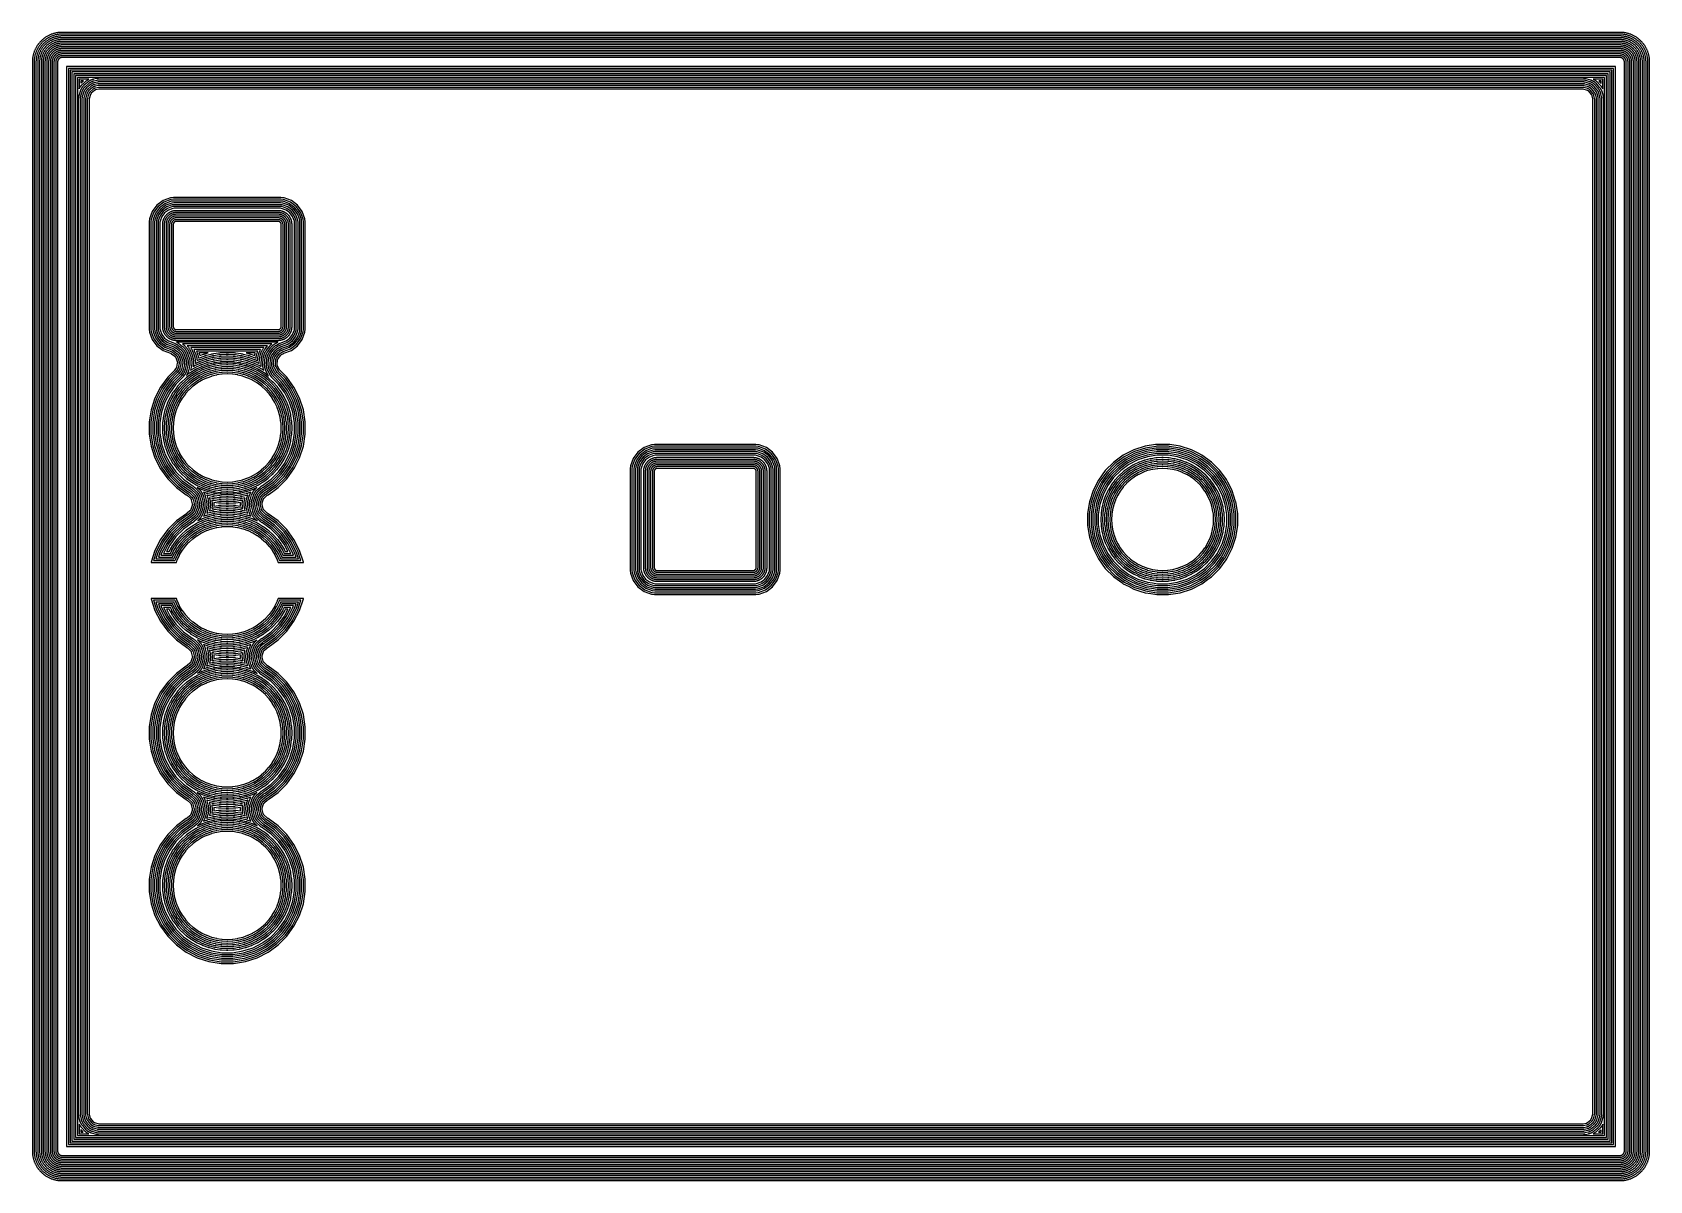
# Model space of a CAD drawing. Header units: metres. Extents: x 129.5 to 156.5, y -104.5 to -85.4.
import ezdxf

# ---------------------------------------------------------------- set-up
doc = ezdxf.new("R2010")
doc.units = ezdxf.units.M

msp = doc.modelspace()

# ---------------------------------------------------------------- linework, layer by layer
for points in [[(129.505, -85.852), (129.505, -103.992), (129.505, -104.004), (129.506, -104.015), (129.506, -104.018), (129.506, -104.029), (129.507, -104.041), (129.509, -104.052), (129.51, -104.063), (129.511, -104.066), (129.512, -104.077), (129.514, -104.089), (129.517, -104.1), (129.52, -104.111), (129.52, -104.113), (129.523, -104.125), (129.526, -104.136), (129.53, -104.147), (129.534, -104.158), (129.534, -104.16), (129.538, -104.171), (129.543, -104.181), (129.547, -104.192), (129.552, -104.203), (129.553, -104.205), (129.558, -104.215), (129.563, -104.225), (129.569, -104.235), (129.575, -104.245), (129.576, -104.248), (129.582, -104.257), (129.588, -104.267), (129.595, -104.277), (129.602, -104.286), (129.603, -104.288), (129.61, -104.297), (129.617, -104.306), (129.625, -104.315), (129.632, -104.324), (129.634, -104.325), (129.642, -104.334), (129.65, -104.342), (129.658, -104.35), (129.667, -104.358), (129.668, -104.36), (129.677, -104.367), (129.686, -104.375), (129.695, -104.382), (129.704, -104.389), (129.706, -104.39), (129.715, -104.397), (129.725, -104.404), (129.735, -104.41), (129.744, -104.416), (129.747, -104.417), (129.757, -104.423), (129.767, -104.429), (129.777, -104.434), (129.787, -104.439), (129.789, -104.44), (129.8, -104.445), (129.811, -104.449), (129.821, -104.454), (129.832, -104.458), (129.834, -104.458), (129.845, -104.462), (129.856, -104.466), (129.867, -104.469), (129.879, -104.472), (129.881, -104.472), (129.892, -104.475), (129.903, -104.478), (129.915, -104.48), (129.926, -104.481), (129.929, -104.482), (129.94, -104.483), (129.951, -104.485), (129.963, -104.486), (129.974, -104.486), (129.977, -104.486), (129.988, -104.487), (130, -104.487), (155.956, -104.487), (155.968, -104.487), (155.979, -104.486), (155.982, -104.486), (155.993, -104.486), (156.005, -104.485), (156.016, -104.483), (156.027, -104.482), (156.03, -104.481), (156.041, -104.48), (156.053, -104.478), (156.064, -104.475), (156.075, -104.472), (156.077, -104.472), (156.089, -104.469), (156.1, -104.466), (156.111, -104.462), (156.122, -104.458), (156.124, -104.458), (156.135, -104.454), (156.145, -104.449), (156.156, -104.445), (156.167, -104.44), (156.169, -104.439), (156.179, -104.434), (156.189, -104.429), (156.199, -104.423), (156.209, -104.417), (156.212, -104.416), (156.221, -104.41), (156.231, -104.404), (156.241, -104.397), (156.25, -104.39), (156.252, -104.389), (156.261, -104.382), (156.27, -104.375), (156.279, -104.367), (156.288, -104.36), (156.289, -104.358), (156.298, -104.35), (156.306, -104.342), (156.314, -104.334), (156.322, -104.325), (156.324, -104.324), (156.331, -104.315), (156.339, -104.306), (156.346, -104.297), (156.353, -104.288), (156.354, -104.286), (156.361, -104.277), (156.368, -104.267), (156.374, -104.257), (156.38, -104.248), (156.381, -104.245), (156.387, -104.235), (156.393, -104.225), (156.398, -104.215), (156.403, -104.205), (156.404, -104.203), (156.409, -104.192), (156.413, -104.181), (156.418, -104.171), (156.422, -104.16), (156.422, -104.158), (156.426, -104.147), (156.43, -104.136), (156.433, -104.125), (156.436, -104.113), (156.436, -104.111), (156.439, -104.1), (156.442, -104.089), (156.444, -104.077), (156.445, -104.066), (156.446, -104.063), (156.447, -104.052), (156.449, -104.041), (156.45, -104.029), (156.45, -104.018), (156.45, -104.015), (156.451, -104.004), (156.451, -103.992), (156.451, -85.852), (156.451, -85.84), (156.45, -85.829), (156.45, -85.826), (156.45, -85.815), (156.449, -85.803), (156.447, -85.792), (156.446, -85.781), (156.445, -85.778), (156.444, -85.767), (156.442, -85.755), (156.439, -85.744), (156.436, -85.733), (156.436, -85.731), (156.433, -85.719), (156.43, -85.708), (156.426, -85.697), (156.422, -85.686), (156.422, -85.684), (156.418, -85.673), (156.413, -85.663), (156.409, -85.652), (156.404, -85.641), (156.403, -85.639), (156.398, -85.629), (156.393, -85.619), (156.387, -85.609), (156.381, -85.599), (156.38, -85.596), (156.374, -85.587), (156.368, -85.577), (156.361, -85.567), (156.354, -85.558), (156.353, -85.556), (156.346, -85.547), (156.339, -85.538), (156.331, -85.529), (156.324, -85.52), (156.322, -85.519), (156.314, -85.51), (156.306, -85.502), (156.298, -85.494), (156.289, -85.486), (156.288, -85.484), (156.279, -85.477), (156.27, -85.469), (156.261, -85.462), (156.252, -85.455), (156.25, -85.454), (156.241, -85.447), (156.231, -85.44), (156.221, -85.434), (156.212, -85.428), (156.209, -85.427), (156.199, -85.421), (156.189, -85.415), (156.179, -85.41), (156.169, -85.405), (156.167, -85.404), (156.156, -85.399), (156.145, -85.395), (156.135, -85.39), (156.124, -85.386), (156.122, -85.386), (156.111, -85.382), (156.1, -85.378), (156.089, -85.375), (156.077, -85.372), (156.075, -85.372), (156.064, -85.369), (156.053, -85.366), (156.041, -85.364), (156.03, -85.363), (156.027, -85.362), (156.016, -85.361), (156.005, -85.359), (155.993, -85.358), (155.982, -85.358), (155.979, -85.358), (155.968, -85.357), (155.956, -85.357), (130, -85.357), (129.988, -85.357), (129.977, -85.358), (129.974, -85.358), (129.963, -85.358), (129.951, -85.359), (129.94, -85.361), (129.929, -85.362), (129.926, -85.363), (129.915, -85.364), (129.903, -85.366), (129.892, -85.369), (129.881, -85.372), (129.879, -85.372), (129.867, -85.375), (129.856, -85.378), (129.845, -85.382), (129.834, -85.386), (129.832, -85.386), (129.821, -85.39), (129.811, -85.395), (129.8, -85.399), (129.789, -85.404), (129.787, -85.405), (129.777, -85.41), (129.767, -85.415), (129.757, -85.421), (129.747, -85.427), (129.744, -85.428), (129.735, -85.434), (129.725, -85.44), (129.715, -85.447), (129.706, -85.454), (129.704, -85.455), (129.695, -85.462), (129.686, -85.469), (129.677, -85.477), (129.668, -85.484), (129.667, -85.486), (129.658, -85.494), (129.65, -85.502), (129.642, -85.51), (129.634, -85.519), (129.632, -85.52), (129.625, -85.529), (129.617, -85.538), (129.61, -85.547), (129.603, -85.556), (129.602, -85.558), (129.595, -85.567), (129.588, -85.577), (129.582, -85.587), (129.576, -85.596), (129.575, -85.599), (129.569, -85.609), (129.563, -85.619), (129.558, -85.629), (129.553, -85.639), (129.552, -85.641), (129.547, -85.652), (129.543, -85.663), (129.538, -85.673), (129.534, -85.684), (129.534, -85.686), (129.53, -85.697), (129.526, -85.708), (129.523, -85.719), (129.52, -85.731), (129.52, -85.733), (129.517, -85.744), (129.514, -85.755), (129.512, -85.767), (129.511, -85.778), (129.51, -85.781), (129.509, -85.792), (129.507, -85.803), (129.506, -85.815), (129.506, -85.826), (129.506, -85.829), (129.505, -85.84), (129.505, -85.852)], [(129.535, -85.852), (129.535, -103.992), (129.535, -104.003), (129.536, -104.014), (129.536, -104.016), (129.536, -104.027), (129.537, -104.038), (129.538, -104.048), (129.54, -104.059), (129.54, -104.061), (129.542, -104.072), (129.544, -104.083), (129.546, -104.093), (129.549, -104.104), (129.549, -104.106), (129.552, -104.117), (129.555, -104.127), (129.558, -104.137), (129.562, -104.147), (129.563, -104.15), (129.566, -104.16), (129.57, -104.17), (129.575, -104.18), (129.579, -104.19), (129.58, -104.192), (129.585, -104.202), (129.59, -104.211), (129.595, -104.221), (129.601, -104.23), (129.602, -104.232), (129.607, -104.241), (129.613, -104.25), (129.619, -104.259), (129.626, -104.268), (129.627, -104.27), (129.634, -104.279), (129.641, -104.287), (129.647, -104.295), (129.655, -104.303), (129.656, -104.305), (129.664, -104.313), (129.671, -104.321), (129.679, -104.328), (129.687, -104.336), (129.689, -104.337), (129.697, -104.345), (129.705, -104.351), (129.713, -104.358), (129.722, -104.365), (129.724, -104.366), (129.733, -104.373), (129.742, -104.379), (129.751, -104.385), (129.76, -104.39), (129.762, -104.391), (129.771, -104.397), (129.781, -104.402), (129.79, -104.407), (129.8, -104.412), (129.802, -104.413), (129.812, -104.417), (129.822, -104.422), (129.832, -104.426), (129.842, -104.429), (129.845, -104.43), (129.855, -104.434), (129.865, -104.437), (129.875, -104.44), (129.886, -104.443), (129.888, -104.443), (129.899, -104.446), (129.909, -104.448), (129.92, -104.45), (129.931, -104.452), (129.933, -104.452), (129.944, -104.454), (129.954, -104.455), (129.965, -104.456), (129.976, -104.456), (129.978, -104.456), (129.989, -104.457), (130, -104.457), (155.956, -104.457), (155.967, -104.457), (155.978, -104.456), (155.98, -104.456), (155.991, -104.456), (156.002, -104.455), (156.012, -104.454), (156.023, -104.452), (156.025, -104.452), (156.036, -104.45), (156.047, -104.448), (156.057, -104.446), (156.068, -104.443), (156.07, -104.443), (156.081, -104.44), (156.091, -104.437), (156.101, -104.434), (156.111, -104.43), (156.114, -104.429), (156.124, -104.426), (156.134, -104.422), (156.144, -104.417), (156.154, -104.413), (156.156, -104.412), (156.166, -104.407), (156.175, -104.402), (156.185, -104.397), (156.194, -104.391), (156.196, -104.39), (156.205, -104.385), (156.214, -104.379), (156.223, -104.373), (156.232, -104.366), (156.234, -104.365), (156.243, -104.358), (156.251, -104.351), (156.259, -104.345), (156.267, -104.337), (156.269, -104.336), (156.277, -104.328), (156.285, -104.321), (156.292, -104.313), (156.3, -104.305), (156.301, -104.303), (156.309, -104.295), (156.315, -104.287), (156.322, -104.279), (156.329, -104.27), (156.33, -104.268), (156.337, -104.259), (156.343, -104.25), (156.349, -104.241), (156.354, -104.232), (156.355, -104.23), (156.361, -104.221), (156.366, -104.211), (156.371, -104.202), (156.376, -104.192), (156.377, -104.19), (156.381, -104.18), (156.386, -104.17), (156.39, -104.16), (156.393, -104.15), (156.394, -104.147), (156.398, -104.137), (156.401, -104.127), (156.404, -104.117), (156.407, -104.106), (156.407, -104.104), (156.41, -104.093), (156.412, -104.083), (156.414, -104.072), (156.416, -104.061), (156.416, -104.059), (156.418, -104.048), (156.419, -104.038), (156.42, -104.027), (156.42, -104.016), (156.42, -104.014), (156.421, -104.003), (156.421, -103.992), (156.421, -85.852), (156.421, -85.841), (156.42, -85.83), (156.42, -85.828), (156.42, -85.817), (156.419, -85.806), (156.418, -85.796), (156.416, -85.785), (156.416, -85.783), (156.414, -85.772), (156.412, -85.761), (156.41, -85.751), (156.407, -85.74), (156.407, -85.738), (156.404, -85.727), (156.401, -85.717), (156.398, -85.707), (156.394, -85.697), (156.393, -85.694), (156.39, -85.684), (156.386, -85.674), (156.381, -85.664), (156.377, -85.654), (156.376, -85.652), (156.371, -85.642), (156.366, -85.633), (156.361, -85.623), (156.355, -85.614), (156.354, -85.612), (156.349, -85.603), (156.343, -85.594), (156.337, -85.585), (156.33, -85.576), (156.329, -85.574), (156.322, -85.565), (156.315, -85.557), (156.309, -85.549), (156.301, -85.541), (156.3, -85.539), (156.292, -85.531), (156.285, -85.523), (156.277, -85.516), (156.269, -85.508), (156.267, -85.507), (156.259, -85.499), (156.251, -85.493), (156.243, -85.486), (156.234, -85.479), (156.232, -85.478), (156.223, -85.471), (156.214, -85.465), (156.205, -85.459), (156.196, -85.454), (156.194, -85.453), (156.185, -85.447), (156.175, -85.442), (156.166, -85.437), (156.156, -85.432), (156.154, -85.431), (156.144, -85.427), (156.134, -85.422), (156.124, -85.418), (156.114, -85.415), (156.111, -85.414), (156.101, -85.41), (156.091, -85.407), (156.081, -85.404), (156.07, -85.401), (156.068, -85.401), (156.057, -85.398), (156.047, -85.396), (156.036, -85.394), (156.025, -85.392), (156.023, -85.392), (156.012, -85.39), (156.002, -85.389), (155.991, -85.388), (155.98, -85.388), (155.978, -85.388), (155.967, -85.387), (155.956, -85.387), (130, -85.387), (129.989, -85.387), (129.978, -85.388), (129.976, -85.388), (129.965, -85.388), (129.954, -85.389), (129.944, -85.39), (129.933, -85.392), (129.931, -85.392), (129.92, -85.394), (129.909, -85.396), (129.899, -85.398), (129.888, -85.401), (129.886, -85.401), (129.875, -85.404), (129.865, -85.407), (129.855, -85.41), (129.845, -85.414), (129.842, -85.415), (129.832, -85.418), (129.822, -85.422), (129.812, -85.427), (129.802, -85.431), (129.8, -85.432), (129.79, -85.437), (129.781, -85.442), (129.771, -85.447), (129.762, -85.453), (129.76, -85.454), (129.751, -85.459), (129.742, -85.465), (129.733, -85.471), (129.724, -85.478), (129.722, -85.479), (129.713, -85.486), (129.705, -85.493), (129.697, -85.499), (129.689, -85.507), (129.687, -85.508), (129.679, -85.516), (129.671, -85.523), (129.664, -85.531), (129.656, -85.539), (129.655, -85.541), (129.647, -85.549), (129.641, -85.557), (129.634, -85.565), (129.627, -85.574), (129.626, -85.576), (129.619, -85.585), (129.613, -85.594), (129.607, -85.603), (129.602, -85.612), (129.601, -85.614), (129.595, -85.623), (129.59, -85.633), (129.585, -85.642), (129.58, -85.652), (129.579, -85.654), (129.575, -85.664), (129.57, -85.674), (129.566, -85.684), (129.563, -85.694), (129.562, -85.697), (129.558, -85.707), (129.555, -85.717), (129.552, -85.727), (129.549, -85.738), (129.549, -85.74), (129.546, -85.751), (129.544, -85.761), (129.542, -85.772), (129.54, -85.783), (129.54, -85.785), (129.538, -85.796), (129.537, -85.806), (129.536, -85.817), (129.536, -85.828), (129.536, -85.83), (129.535, -85.841), (129.535, -85.852)], [(129.565, -85.852), (129.565, -103.992), (129.565, -104.002), (129.565, -104.012), (129.566, -104.015), (129.566, -104.025), (129.567, -104.035), (129.568, -104.045), (129.57, -104.055), (129.57, -104.057), (129.572, -104.067), (129.573, -104.077), (129.575, -104.087), (129.578, -104.097), (129.578, -104.099), (129.581, -104.109), (129.584, -104.118), (129.587, -104.128), (129.59, -104.137), (129.591, -104.14), (129.594, -104.149), (129.598, -104.158), (129.602, -104.168), (129.606, -104.177), (129.607, -104.179), (129.612, -104.188), (129.616, -104.197), (129.621, -104.206), (129.626, -104.215), (129.628, -104.217), (129.633, -104.225), (129.638, -104.234), (129.644, -104.242), (129.65, -104.25), (129.651, -104.252), (129.657, -104.26), (129.664, -104.268), (129.67, -104.276), (129.677, -104.283), (129.679, -104.285), (129.685, -104.292), (129.692, -104.3), (129.7, -104.307), (129.707, -104.313), (129.709, -104.315), (129.716, -104.322), (129.724, -104.328), (129.732, -104.335), (129.74, -104.341), (129.742, -104.342), (129.75, -104.348), (129.758, -104.354), (129.767, -104.359), (129.775, -104.364), (129.777, -104.366), (129.786, -104.371), (129.795, -104.376), (129.804, -104.38), (129.813, -104.385), (129.815, -104.386), (129.824, -104.39), (129.834, -104.394), (129.843, -104.398), (129.852, -104.401), (129.855, -104.402), (129.864, -104.405), (129.874, -104.408), (129.883, -104.411), (129.893, -104.414), (129.895, -104.414), (129.905, -104.417), (129.915, -104.419), (129.925, -104.42), (129.935, -104.422), (129.937, -104.422), (129.947, -104.424), (129.957, -104.425), (129.967, -104.426), (129.977, -104.426), (129.98, -104.427), (129.99, -104.427), (130, -104.427), (155.956, -104.427), (155.966, -104.427), (155.976, -104.427), (155.979, -104.426), (155.989, -104.426), (155.999, -104.425), (156.009, -104.424), (156.019, -104.422), (156.021, -104.422), (156.031, -104.42), (156.041, -104.419), (156.051, -104.417), (156.061, -104.414), (156.063, -104.414), (156.073, -104.411), (156.082, -104.408), (156.092, -104.405), (156.101, -104.402), (156.104, -104.401), (156.113, -104.398), (156.122, -104.394), (156.132, -104.39), (156.141, -104.386), (156.143, -104.385), (156.152, -104.38), (156.161, -104.376), (156.17, -104.371), (156.179, -104.366), (156.181, -104.364), (156.189, -104.359), (156.198, -104.354), (156.206, -104.348), (156.214, -104.342), (156.216, -104.341), (156.224, -104.335), (156.232, -104.328), (156.24, -104.322), (156.247, -104.315), (156.249, -104.313), (156.256, -104.307), (156.264, -104.3), (156.271, -104.292), (156.277, -104.285), (156.279, -104.283), (156.286, -104.276), (156.292, -104.268), (156.299, -104.26), (156.305, -104.252), (156.306, -104.25), (156.312, -104.242), (156.318, -104.234), (156.323, -104.225), (156.328, -104.217), (156.33, -104.215), (156.335, -104.206), (156.34, -104.197), (156.344, -104.188), (156.349, -104.179), (156.35, -104.177), (156.354, -104.168), (156.358, -104.158), (156.362, -104.149), (156.365, -104.14), (156.366, -104.137), (156.369, -104.128), (156.372, -104.118), (156.375, -104.109), (156.378, -104.099), (156.378, -104.097), (156.381, -104.087), (156.383, -104.077), (156.384, -104.067), (156.386, -104.057), (156.386, -104.055), (156.388, -104.045), (156.389, -104.035), (156.39, -104.025), (156.39, -104.015), (156.391, -104.012), (156.391, -104.002), (156.391, -103.992), (156.391, -85.852), (156.391, -85.842), (156.391, -85.832), (156.39, -85.829), (156.39, -85.819), (156.389, -85.809), (156.388, -85.799), (156.386, -85.789), (156.386, -85.787), (156.384, -85.777), (156.383, -85.767), (156.381, -85.757), (156.378, -85.747), (156.378, -85.745), (156.375, -85.735), (156.372, -85.726), (156.369, -85.716), (156.366, -85.707), (156.365, -85.704), (156.362, -85.695), (156.358, -85.686), (156.354, -85.676), (156.35, -85.667), (156.349, -85.665), (156.344, -85.656), (156.34, -85.647), (156.335, -85.638), (156.33, -85.629), (156.328, -85.627), (156.323, -85.619), (156.318, -85.61), (156.312, -85.602), (156.306, -85.594), (156.305, -85.592), (156.299, -85.584), (156.292, -85.576), (156.286, -85.568), (156.279, -85.561), (156.277, -85.559), (156.271, -85.552), (156.264, -85.544), (156.256, -85.537), (156.249, -85.531), (156.247, -85.529), (156.24, -85.522), (156.232, -85.516), (156.224, -85.509), (156.216, -85.503), (156.214, -85.502), (156.206, -85.496), (156.198, -85.49), (156.189, -85.485), (156.181, -85.48), (156.179, -85.478), (156.17, -85.473), (156.161, -85.468), (156.152, -85.464), (156.143, -85.459), (156.141, -85.458), (156.132, -85.454), (156.122, -85.45), (156.113, -85.446), (156.104, -85.443), (156.101, -85.442), (156.092, -85.439), (156.082, -85.436), (156.073, -85.433), (156.063, -85.43), (156.061, -85.43), (156.051, -85.427), (156.041, -85.425), (156.031, -85.424), (156.021, -85.422), (156.019, -85.422), (156.009, -85.42), (155.999, -85.419), (155.989, -85.418), (155.979, -85.418), (155.976, -85.417), (155.966, -85.417), (155.956, -85.417), (130, -85.417), (129.99, -85.417), (129.98, -85.417), (129.977, -85.418), (129.967, -85.418), (129.957, -85.419), (129.947, -85.42), (129.937, -85.422), (129.935, -85.422), (129.925, -85.424), (129.915, -85.425), (129.905, -85.427), (129.895, -85.43), (129.893, -85.43), (129.883, -85.433), (129.874, -85.436), (129.864, -85.439), (129.855, -85.442), (129.852, -85.443), (129.843, -85.446), (129.834, -85.45), (129.824, -85.454), (129.815, -85.458), (129.813, -85.459), (129.804, -85.464), (129.795, -85.468), (129.786, -85.473), (129.777, -85.478), (129.775, -85.48), (129.767, -85.485), (129.758, -85.49), (129.75, -85.496), (129.742, -85.502), (129.74, -85.503), (129.732, -85.509), (129.724, -85.516), (129.716, -85.522), (129.709, -85.529), (129.707, -85.531), (129.7, -85.537), (129.692, -85.544), (129.685, -85.552), (129.679, -85.559), (129.677, -85.561), (129.67, -85.568), (129.664, -85.576), (129.657, -85.584), (129.651, -85.592), (129.65, -85.594), (129.644, -85.602), (129.638, -85.61), (129.633, -85.619), (129.628, -85.627), (129.626, -85.629), (129.621, -85.638), (129.616, -85.647), (129.612, -85.656), (129.607, -85.665), (129.606, -85.667), (129.602, -85.676), (129.598, -85.686), (129.594, -85.695), (129.591, -85.704), (129.59, -85.707), (129.587, -85.716), (129.584, -85.726), (129.581, -85.735), (129.578, -85.745), (129.578, -85.747), (129.575, -85.757), (129.573, -85.767), (129.572, -85.777), (129.57, -85.787), (129.57, -85.789), (129.568, -85.799), (129.567, -85.809), (129.566, -85.819), (129.566, -85.829), (129.565, -85.832), (129.565, -85.842), (129.565, -85.852)], [(129.595, -85.852), (129.595, -103.992), (129.595, -104.001), (129.595, -104.011), (129.596, -104.013), (129.596, -104.022), (129.597, -104.032), (129.598, -104.041), (129.599, -104.05), (129.6, -104.053), (129.601, -104.062), (129.603, -104.071), (129.605, -104.08), (129.607, -104.089), (129.607, -104.092), (129.61, -104.101), (129.612, -104.11), (129.615, -104.118), (129.618, -104.127), (129.619, -104.13), (129.622, -104.138), (129.626, -104.147), (129.629, -104.156), (129.633, -104.164), (129.634, -104.166), (129.639, -104.175), (129.643, -104.183), (129.647, -104.191), (129.652, -104.199), (129.653, -104.201), (129.658, -104.209), (129.663, -104.217), (129.669, -104.225), (129.674, -104.232), (129.675, -104.234), (129.681, -104.242), (129.687, -104.249), (129.693, -104.256), (129.699, -104.263), (129.701, -104.265), (129.707, -104.272), (129.714, -104.278), (129.72, -104.285), (129.727, -104.291), (129.729, -104.293), (129.736, -104.299), (129.743, -104.305), (129.75, -104.311), (129.758, -104.317), (129.76, -104.318), (129.767, -104.323), (129.775, -104.329), (129.783, -104.334), (129.791, -104.339), (129.793, -104.34), (129.801, -104.345), (129.809, -104.349), (129.817, -104.353), (129.826, -104.358), (129.828, -104.359), (129.836, -104.363), (129.845, -104.366), (129.854, -104.37), (129.862, -104.373), (129.865, -104.374), (129.874, -104.377), (129.882, -104.38), (129.891, -104.382), (129.9, -104.385), (129.903, -104.385), (129.912, -104.387), (129.921, -104.389), (129.93, -104.391), (129.939, -104.392), (129.942, -104.393), (129.951, -104.394), (129.96, -104.395), (129.97, -104.396), (129.979, -104.396), (129.981, -104.397), (129.991, -104.397), (130, -104.397), (155.956, -104.397), (155.965, -104.397), (155.975, -104.397), (155.977, -104.396), (155.986, -104.396), (155.996, -104.395), (156.005, -104.394), (156.014, -104.393), (156.017, -104.392), (156.026, -104.391), (156.035, -104.389), (156.044, -104.387), (156.053, -104.385), (156.056, -104.385), (156.065, -104.382), (156.074, -104.38), (156.082, -104.377), (156.091, -104.374), (156.094, -104.373), (156.102, -104.37), (156.111, -104.366), (156.12, -104.363), (156.128, -104.359), (156.13, -104.358), (156.139, -104.353), (156.147, -104.349), (156.155, -104.345), (156.163, -104.34), (156.165, -104.339), (156.173, -104.334), (156.181, -104.329), (156.189, -104.323), (156.196, -104.318), (156.198, -104.317), (156.206, -104.311), (156.213, -104.305), (156.22, -104.299), (156.227, -104.293), (156.229, -104.291), (156.236, -104.285), (156.242, -104.278), (156.249, -104.272), (156.255, -104.265), (156.257, -104.263), (156.263, -104.256), (156.269, -104.249), (156.275, -104.242), (156.281, -104.234), (156.282, -104.232), (156.287, -104.225), (156.293, -104.217), (156.298, -104.209), (156.303, -104.201), (156.304, -104.199), (156.309, -104.191), (156.313, -104.183), (156.317, -104.175), (156.322, -104.166), (156.323, -104.164), (156.327, -104.156), (156.33, -104.147), (156.334, -104.138), (156.337, -104.13), (156.338, -104.127), (156.341, -104.118), (156.344, -104.11), (156.346, -104.101), (156.349, -104.092), (156.349, -104.089), (156.351, -104.08), (156.353, -104.071), (156.355, -104.062), (156.356, -104.053), (156.357, -104.05), (156.358, -104.041), (156.359, -104.032), (156.36, -104.022), (156.36, -104.013), (156.361, -104.011), (156.361, -104.001), (156.361, -103.992), (156.361, -85.852), (156.361, -85.843), (156.361, -85.833), (156.36, -85.831), (156.36, -85.822), (156.359, -85.812), (156.358, -85.803), (156.357, -85.794), (156.356, -85.791), (156.355, -85.782), (156.353, -85.773), (156.351, -85.764), (156.349, -85.755), (156.349, -85.752), (156.346, -85.743), (156.344, -85.734), (156.341, -85.726), (156.338, -85.717), (156.337, -85.714), (156.334, -85.706), (156.33, -85.697), (156.327, -85.688), (156.323, -85.68), (156.322, -85.678), (156.317, -85.669), (156.313, -85.661), (156.309, -85.653), (156.304, -85.645), (156.303, -85.643), (156.298, -85.635), (156.293, -85.627), (156.287, -85.619), (156.282, -85.612), (156.281, -85.61), (156.275, -85.602), (156.269, -85.595), (156.263, -85.588), (156.257, -85.581), (156.255, -85.579), (156.249, -85.572), (156.242, -85.566), (156.236, -85.559), (156.229, -85.553), (156.227, -85.551), (156.22, -85.545), (156.213, -85.539), (156.206, -85.533), (156.198, -85.527), (156.196, -85.526), (156.189, -85.521), (156.181, -85.515), (156.173, -85.51), (156.165, -85.505), (156.163, -85.504), (156.155, -85.499), (156.147, -85.495), (156.139, -85.491), (156.13, -85.486), (156.128, -85.485), (156.12, -85.481), (156.111, -85.478), (156.102, -85.474), (156.094, -85.471), (156.091, -85.47), (156.082, -85.467), (156.074, -85.464), (156.065, -85.462), (156.056, -85.459), (156.053, -85.459), (156.044, -85.457), (156.035, -85.455), (156.026, -85.453), (156.017, -85.452), (156.014, -85.451), (156.005, -85.45), (155.996, -85.449), (155.986, -85.448), (155.977, -85.448), (155.975, -85.447), (155.965, -85.447), (155.956, -85.447), (130, -85.447), (129.991, -85.447), (129.981, -85.447), (129.979, -85.448), (129.97, -85.448), (129.96, -85.449), (129.951, -85.45), (129.942, -85.451), (129.939, -85.452), (129.93, -85.453), (129.921, -85.455), (129.912, -85.457), (129.903, -85.459), (129.9, -85.459), (129.891, -85.462), (129.882, -85.464), (129.874, -85.467), (129.865, -85.47), (129.862, -85.471), (129.854, -85.474), (129.845, -85.478), (129.836, -85.481), (129.828, -85.485), (129.826, -85.486), (129.817, -85.491), (129.809, -85.495), (129.801, -85.499), (129.793, -85.504), (129.791, -85.505), (129.783, -85.51), (129.775, -85.515), (129.767, -85.521), (129.76, -85.526), (129.758, -85.527), (129.75, -85.533), (129.743, -85.539), (129.736, -85.545), (129.729, -85.551), (129.727, -85.553), (129.72, -85.559), (129.714, -85.566), (129.707, -85.572), (129.701, -85.579), (129.699, -85.581), (129.693, -85.588), (129.687, -85.595), (129.681, -85.602), (129.675, -85.61), (129.674, -85.612), (129.669, -85.619), (129.663, -85.627), (129.658, -85.635), (129.653, -85.643), (129.652, -85.645), (129.647, -85.653), (129.643, -85.661), (129.639, -85.669), (129.634, -85.678), (129.633, -85.68), (129.629, -85.688), (129.626, -85.697), (129.622, -85.706), (129.619, -85.714), (129.618, -85.717), (129.615, -85.726), (129.612, -85.734), (129.61, -85.743), (129.607, -85.752), (129.607, -85.755), (129.605, -85.764), (129.603, -85.773), (129.601, -85.782), (129.6, -85.791), (129.599, -85.794), (129.598, -85.803), (129.597, -85.812), (129.596, -85.822), (129.596, -85.831), (129.595, -85.833), (129.595, -85.843), (129.595, -85.852)], [(129.625, -85.852), (129.625, -103.992), (129.625, -104.001), (129.625, -104.009), (129.626, -104.012), (129.626, -104.02), (129.627, -104.029), (129.628, -104.037), (129.629, -104.046), (129.629, -104.048), (129.631, -104.057), (129.632, -104.065), (129.634, -104.074), (129.636, -104.082), (129.637, -104.084), (129.639, -104.093), (129.641, -104.101), (129.644, -104.109), (129.647, -104.117), (129.647, -104.119), (129.65, -104.128), (129.654, -104.136), (129.657, -104.143), (129.66, -104.151), (129.662, -104.153), (129.665, -104.161), (129.669, -104.169), (129.673, -104.176), (129.678, -104.184), (129.679, -104.186), (129.684, -104.193), (129.688, -104.2), (129.693, -104.207), (129.698, -104.214), (129.7, -104.216), (129.705, -104.223), (129.71, -104.23), (129.716, -104.236), (129.721, -104.243), (129.723, -104.245), (129.729, -104.251), (129.735, -104.257), (129.741, -104.263), (129.747, -104.269), (129.749, -104.271), (129.756, -104.276), (129.762, -104.282), (129.769, -104.287), (129.776, -104.292), (129.778, -104.294), (129.785, -104.299), (129.792, -104.304), (129.799, -104.308), (129.806, -104.313), (129.808, -104.314), (129.816, -104.319), (129.823, -104.323), (129.831, -104.327), (129.839, -104.33), (129.841, -104.332), (129.849, -104.335), (129.856, -104.338), (129.864, -104.342), (129.873, -104.345), (129.875, -104.345), (129.883, -104.348), (129.891, -104.351), (129.899, -104.353), (129.908, -104.355), (129.91, -104.356), (129.918, -104.358), (129.927, -104.36), (129.935, -104.361), (129.944, -104.363), (129.946, -104.363), (129.955, -104.364), (129.963, -104.365), (129.972, -104.366), (129.98, -104.366), (129.983, -104.367), (129.991, -104.367), (130, -104.367), (155.956, -104.367), (155.965, -104.367), (155.973, -104.367), (155.976, -104.366), (155.984, -104.366), (155.993, -104.365), (156.001, -104.364), (156.01, -104.363), (156.012, -104.363), (156.021, -104.361), (156.029, -104.36), (156.038, -104.358), (156.046, -104.356), (156.048, -104.355), (156.057, -104.353), (156.065, -104.351), (156.073, -104.348), (156.081, -104.345), (156.083, -104.345), (156.092, -104.342), (156.1, -104.338), (156.107, -104.335), (156.115, -104.332), (156.117, -104.33), (156.125, -104.327), (156.133, -104.323), (156.14, -104.319), (156.148, -104.314), (156.15, -104.313), (156.157, -104.308), (156.164, -104.304), (156.171, -104.299), (156.178, -104.294), (156.18, -104.292), (156.187, -104.287), (156.194, -104.282), (156.2, -104.276), (156.207, -104.271), (156.209, -104.269), (156.215, -104.263), (156.221, -104.257), (156.227, -104.251), (156.233, -104.245), (156.235, -104.243), (156.24, -104.236), (156.246, -104.23), (156.251, -104.223), (156.256, -104.216), (156.258, -104.214), (156.263, -104.207), (156.268, -104.2), (156.272, -104.193), (156.277, -104.186), (156.278, -104.184), (156.283, -104.176), (156.287, -104.169), (156.291, -104.161), (156.294, -104.153), (156.296, -104.151), (156.299, -104.143), (156.302, -104.136), (156.306, -104.128), (156.309, -104.119), (156.309, -104.117), (156.312, -104.109), (156.315, -104.101), (156.317, -104.093), (156.319, -104.084), (156.32, -104.082), (156.322, -104.074), (156.324, -104.065), (156.325, -104.057), (156.327, -104.048), (156.327, -104.046), (156.328, -104.037), (156.329, -104.029), (156.33, -104.02), (156.33, -104.012), (156.331, -104.009), (156.331, -104.001), (156.331, -103.992), (156.331, -85.852), (156.331, -85.843), (156.331, -85.835), (156.33, -85.832), (156.33, -85.824), (156.329, -85.815), (156.328, -85.807), (156.327, -85.798), (156.327, -85.796), (156.325, -85.787), (156.324, -85.779), (156.322, -85.77), (156.32, -85.762), (156.319, -85.76), (156.317, -85.751), (156.315, -85.743), (156.312, -85.735), (156.309, -85.727), (156.309, -85.725), (156.306, -85.716), (156.302, -85.708), (156.299, -85.701), (156.296, -85.693), (156.294, -85.691), (156.291, -85.683), (156.287, -85.675), (156.283, -85.668), (156.278, -85.66), (156.277, -85.658), (156.272, -85.651), (156.268, -85.644), (156.263, -85.637), (156.258, -85.63), (156.256, -85.628), (156.251, -85.621), (156.246, -85.614), (156.24, -85.608), (156.235, -85.601), (156.233, -85.599), (156.227, -85.593), (156.221, -85.587), (156.215, -85.581), (156.209, -85.575), (156.207, -85.573), (156.2, -85.568), (156.194, -85.562), (156.187, -85.557), (156.18, -85.552), (156.178, -85.55), (156.171, -85.545), (156.164, -85.54), (156.157, -85.536), (156.15, -85.531), (156.148, -85.53), (156.14, -85.525), (156.133, -85.521), (156.125, -85.517), (156.117, -85.514), (156.115, -85.512), (156.107, -85.509), (156.1, -85.506), (156.092, -85.502), (156.083, -85.499), (156.081, -85.499), (156.073, -85.496), (156.065, -85.493), (156.057, -85.491), (156.048, -85.489), (156.046, -85.488), (156.038, -85.486), (156.029, -85.484), (156.021, -85.483), (156.012, -85.481), (156.01, -85.481), (156.001, -85.48), (155.993, -85.479), (155.984, -85.478), (155.976, -85.478), (155.973, -85.477), (155.965, -85.477), (155.956, -85.477), (130, -85.477), (129.991, -85.477), (129.983, -85.477), (129.98, -85.478), (129.972, -85.478), (129.963, -85.479), (129.955, -85.48), (129.946, -85.481), (129.944, -85.481), (129.935, -85.483), (129.927, -85.484), (129.918, -85.486), (129.91, -85.488), (129.908, -85.489), (129.899, -85.491), (129.891, -85.493), (129.883, -85.496), (129.875, -85.499), (129.873, -85.499), (129.864, -85.502), (129.856, -85.506), (129.849, -85.509), (129.841, -85.512), (129.839, -85.514), (129.831, -85.517), (129.823, -85.521), (129.816, -85.525), (129.808, -85.53), (129.806, -85.531), (129.799, -85.536), (129.792, -85.54), (129.785, -85.545), (129.778, -85.55), (129.776, -85.552), (129.769, -85.557), (129.762, -85.562), (129.756, -85.568), (129.749, -85.573), (129.747, -85.575), (129.741, -85.581), (129.735, -85.587), (129.729, -85.593), (129.723, -85.599), (129.721, -85.601), (129.716, -85.608), (129.71, -85.614), (129.705, -85.621), (129.7, -85.628), (129.698, -85.63), (129.693, -85.637), (129.688, -85.644), (129.684, -85.651), (129.679, -85.658), (129.678, -85.66), (129.673, -85.668), (129.669, -85.675), (129.665, -85.683), (129.662, -85.691), (129.66, -85.693), (129.657, -85.701), (129.654, -85.708), (129.65, -85.716), (129.647, -85.725), (129.647, -85.727), (129.644, -85.735), (129.641, -85.743), (129.639, -85.751), (129.637, -85.76), (129.636, -85.762), (129.634, -85.77), (129.632, -85.779), (129.631, -85.787), (129.629, -85.796), (129.629, -85.798), (129.628, -85.807), (129.627, -85.815), (129.626, -85.824), (129.626, -85.832), (129.625, -85.835), (129.625, -85.843), (129.625, -85.852)], [(129.655, -85.852), (129.655, -103.992), (129.655, -104), (129.655, -104.008), (129.655, -104.01), (129.656, -104.018), (129.657, -104.026), (129.658, -104.034), (129.659, -104.041), (129.659, -104.044), (129.66, -104.052), (129.662, -104.059), (129.663, -104.067), (129.665, -104.075), (129.666, -104.077), (129.668, -104.085), (129.67, -104.092), (129.672, -104.1), (129.675, -104.107), (129.676, -104.109), (129.678, -104.117), (129.681, -104.124), (129.684, -104.131), (129.688, -104.138), (129.689, -104.141), (129.692, -104.148), (129.696, -104.155), (129.7, -104.162), (129.703, -104.168), (129.705, -104.17), (129.709, -104.177), (129.713, -104.184), (129.718, -104.19), (129.722, -104.197), (129.724, -104.198), (129.728, -104.205), (129.733, -104.211), (129.738, -104.217), (129.744, -104.223), (129.745, -104.225), (129.751, -104.23), (129.756, -104.236), (129.762, -104.241), (129.767, -104.247), (129.769, -104.248), (129.775, -104.254), (129.781, -104.259), (129.787, -104.264), (129.794, -104.268), (129.795, -104.27), (129.802, -104.274), (129.808, -104.279), (129.815, -104.283), (129.822, -104.287), (129.824, -104.289), (129.83, -104.292), (129.837, -104.296), (129.844, -104.3), (129.851, -104.303), (129.854, -104.304), (129.861, -104.308), (129.868, -104.311), (129.875, -104.314), (129.883, -104.316), (129.885, -104.317), (129.892, -104.32), (129.9, -104.322), (129.907, -104.324), (129.915, -104.326), (129.917, -104.327), (129.925, -104.329), (129.933, -104.33), (129.94, -104.332), (129.948, -104.333), (129.951, -104.333), (129.958, -104.334), (129.966, -104.335), (129.974, -104.336), (129.982, -104.337), (129.984, -104.337), (129.992, -104.337), (130, -104.337), (155.956, -104.337), (155.964, -104.337), (155.972, -104.337), (155.974, -104.337), (155.982, -104.336), (155.99, -104.335), (155.998, -104.334), (156.005, -104.333), (156.008, -104.333), (156.016, -104.332), (156.023, -104.33), (156.031, -104.329), (156.039, -104.327), (156.041, -104.326), (156.049, -104.324), (156.056, -104.322), (156.064, -104.32), (156.071, -104.317), (156.073, -104.316), (156.081, -104.314), (156.088, -104.311), (156.095, -104.308), (156.102, -104.304), (156.105, -104.303), (156.112, -104.3), (156.119, -104.296), (156.126, -104.292), (156.132, -104.289), (156.134, -104.287), (156.141, -104.283), (156.148, -104.279), (156.154, -104.274), (156.161, -104.27), (156.162, -104.268), (156.169, -104.264), (156.175, -104.259), (156.181, -104.254), (156.187, -104.248), (156.189, -104.247), (156.194, -104.241), (156.2, -104.236), (156.205, -104.23), (156.211, -104.225), (156.212, -104.223), (156.218, -104.217), (156.223, -104.211), (156.228, -104.205), (156.232, -104.198), (156.234, -104.197), (156.238, -104.19), (156.243, -104.184), (156.247, -104.177), (156.251, -104.17), (156.253, -104.168), (156.256, -104.162), (156.26, -104.155), (156.264, -104.148), (156.267, -104.141), (156.268, -104.138), (156.272, -104.131), (156.275, -104.124), (156.278, -104.117), (156.28, -104.109), (156.281, -104.107), (156.284, -104.1), (156.286, -104.092), (156.288, -104.085), (156.29, -104.077), (156.291, -104.075), (156.293, -104.067), (156.294, -104.059), (156.296, -104.052), (156.297, -104.044), (156.297, -104.041), (156.298, -104.034), (156.299, -104.026), (156.3, -104.018), (156.301, -104.01), (156.301, -104.008), (156.301, -104), (156.301, -103.992), (156.301, -85.852), (156.301, -85.844), (156.301, -85.836), (156.301, -85.834), (156.3, -85.826), (156.299, -85.818), (156.298, -85.81), (156.297, -85.803), (156.297, -85.8), (156.296, -85.792), (156.294, -85.785), (156.293, -85.777), (156.291, -85.769), (156.29, -85.767), (156.288, -85.759), (156.286, -85.752), (156.284, -85.744), (156.281, -85.737), (156.28, -85.735), (156.278, -85.727), (156.275, -85.72), (156.272, -85.713), (156.268, -85.706), (156.267, -85.703), (156.264, -85.696), (156.26, -85.689), (156.256, -85.682), (156.253, -85.676), (156.251, -85.674), (156.247, -85.667), (156.243, -85.66), (156.238, -85.654), (156.234, -85.647), (156.232, -85.646), (156.228, -85.639), (156.223, -85.633), (156.218, -85.627), (156.212, -85.621), (156.211, -85.619), (156.205, -85.614), (156.2, -85.608), (156.194, -85.603), (156.189, -85.597), (156.187, -85.596), (156.181, -85.59), (156.175, -85.585), (156.169, -85.58), (156.162, -85.576), (156.161, -85.574), (156.154, -85.57), (156.148, -85.565), (156.141, -85.561), (156.134, -85.557), (156.132, -85.555), (156.126, -85.552), (156.119, -85.548), (156.112, -85.544), (156.105, -85.541), (156.102, -85.54), (156.095, -85.536), (156.088, -85.533), (156.081, -85.53), (156.073, -85.528), (156.071, -85.527), (156.064, -85.524), (156.056, -85.522), (156.049, -85.52), (156.041, -85.518), (156.039, -85.517), (156.031, -85.515), (156.023, -85.514), (156.016, -85.512), (156.008, -85.511), (156.005, -85.511), (155.998, -85.51), (155.99, -85.509), (155.982, -85.508), (155.974, -85.507), (155.972, -85.507), (155.964, -85.507), (155.956, -85.507), (130, -85.507), (129.992, -85.507), (129.984, -85.507), (129.982, -85.507), (129.974, -85.508), (129.966, -85.509), (129.958, -85.51), (129.951, -85.511), (129.948, -85.511), (129.94, -85.512), (129.933, -85.514), (129.925, -85.515), (129.917, -85.517), (129.915, -85.518), (129.907, -85.52), (129.9, -85.522), (129.892, -85.524), (129.885, -85.527), (129.883, -85.528), (129.875, -85.53), (129.868, -85.533), (129.861, -85.536), (129.854, -85.54), (129.851, -85.541), (129.844, -85.544), (129.837, -85.548), (129.83, -85.552), (129.824, -85.555), (129.822, -85.557), (129.815, -85.561), (129.808, -85.565), (129.802, -85.57), (129.795, -85.574), (129.794, -85.576), (129.787, -85.58), (129.781, -85.585), (129.775, -85.59), (129.769, -85.596), (129.767, -85.597), (129.762, -85.603), (129.756, -85.608), (129.751, -85.614), (129.745, -85.619), (129.744, -85.621), (129.738, -85.627), (129.733, -85.633), (129.728, -85.639), (129.724, -85.646), (129.722, -85.647), (129.718, -85.654), (129.713, -85.66), (129.709, -85.667), (129.705, -85.674), (129.703, -85.676), (129.7, -85.682), (129.696, -85.689), (129.692, -85.696), (129.689, -85.703), (129.688, -85.706), (129.684, -85.713), (129.681, -85.72), (129.678, -85.727), (129.676, -85.735), (129.675, -85.737), (129.672, -85.744), (129.67, -85.752), (129.668, -85.759), (129.666, -85.767), (129.665, -85.769), (129.663, -85.777), (129.662, -85.785), (129.66, -85.792), (129.659, -85.8), (129.659, -85.803), (129.658, -85.81), (129.657, -85.818), (129.656, -85.826), (129.655, -85.834), (129.655, -85.836), (129.655, -85.844), (129.655, -85.852)], [(129.685, -85.852), (129.685, -103.992), (129.685, -103.999), (129.685, -104.006), (129.685, -104.009), (129.686, -104.016), (129.687, -104.023), (129.687, -104.03), (129.688, -104.037), (129.689, -104.039), (129.69, -104.046), (129.691, -104.053), (129.693, -104.06), (129.694, -104.067), (129.695, -104.07), (129.697, -104.077), (129.699, -104.083), (129.701, -104.09), (129.703, -104.097), (129.704, -104.099), (129.706, -104.106), (129.709, -104.113), (129.712, -104.119), (129.715, -104.126), (129.716, -104.128), (129.719, -104.134), (129.722, -104.14), (129.726, -104.147), (129.729, -104.153), (129.73, -104.155), (129.734, -104.161), (129.738, -104.167), (129.742, -104.173), (129.746, -104.179), (129.748, -104.181), (129.752, -104.186), (129.756, -104.192), (129.761, -104.197), (129.766, -104.203), (129.767, -104.204), (129.772, -104.21), (129.777, -104.215), (129.782, -104.22), (129.788, -104.225), (129.789, -104.226), (129.795, -104.231), (129.8, -104.236), (129.806, -104.24), (129.811, -104.244), (129.813, -104.246), (129.819, -104.25), (129.825, -104.254), (129.831, -104.258), (129.837, -104.262), (129.839, -104.263), (129.845, -104.266), (129.852, -104.27), (129.858, -104.273), (129.864, -104.276), (129.866, -104.277), (129.873, -104.28), (129.879, -104.283), (129.886, -104.286), (129.893, -104.288), (129.895, -104.289), (129.902, -104.291), (129.909, -104.293), (129.915, -104.295), (129.922, -104.297), (129.925, -104.298), (129.932, -104.299), (129.939, -104.301), (129.946, -104.302), (129.953, -104.303), (129.955, -104.304), (129.962, -104.305), (129.969, -104.305), (129.976, -104.306), (129.983, -104.307), (129.986, -104.307), (129.993, -104.307), (130, -104.307), (155.956, -104.307), (155.963, -104.307), (155.97, -104.307), (155.973, -104.307), (155.98, -104.306), (155.987, -104.305), (155.994, -104.305), (156.001, -104.304), (156.003, -104.303), (156.01, -104.302), (156.017, -104.301), (156.024, -104.299), (156.031, -104.298), (156.034, -104.297), (156.041, -104.295), (156.047, -104.293), (156.054, -104.291), (156.061, -104.289), (156.063, -104.288), (156.07, -104.286), (156.077, -104.283), (156.083, -104.28), (156.09, -104.277), (156.092, -104.276), (156.098, -104.273), (156.104, -104.27), (156.111, -104.266), (156.117, -104.263), (156.119, -104.262), (156.125, -104.258), (156.131, -104.254), (156.137, -104.25), (156.143, -104.246), (156.145, -104.244), (156.15, -104.24), (156.156, -104.236), (156.161, -104.231), (156.167, -104.226), (156.168, -104.225), (156.174, -104.22), (156.179, -104.215), (156.184, -104.21), (156.189, -104.204), (156.19, -104.203), (156.195, -104.197), (156.2, -104.192), (156.204, -104.186), (156.208, -104.181), (156.21, -104.179), (156.214, -104.173), (156.218, -104.167), (156.222, -104.161), (156.226, -104.155), (156.227, -104.153), (156.23, -104.147), (156.234, -104.14), (156.237, -104.134), (156.24, -104.128), (156.241, -104.126), (156.244, -104.119), (156.247, -104.113), (156.25, -104.106), (156.252, -104.099), (156.253, -104.097), (156.255, -104.09), (156.257, -104.083), (156.259, -104.077), (156.261, -104.07), (156.262, -104.067), (156.263, -104.06), (156.265, -104.053), (156.266, -104.046), (156.267, -104.039), (156.268, -104.037), (156.269, -104.03), (156.269, -104.023), (156.27, -104.016), (156.271, -104.009), (156.271, -104.006), (156.271, -103.999), (156.271, -103.992), (156.271, -85.852), (156.271, -85.845), (156.271, -85.838), (156.271, -85.835), (156.27, -85.828), (156.269, -85.821), (156.269, -85.814), (156.268, -85.807), (156.267, -85.805), (156.266, -85.798), (156.265, -85.791), (156.263, -85.784), (156.262, -85.777), (156.261, -85.774), (156.259, -85.767), (156.257, -85.761), (156.255, -85.754), (156.253, -85.747), (156.252, -85.745), (156.25, -85.738), (156.247, -85.731), (156.244, -85.725), (156.241, -85.718), (156.24, -85.716), (156.237, -85.71), (156.234, -85.704), (156.23, -85.697), (156.227, -85.691), (156.226, -85.689), (156.222, -85.683), (156.218, -85.677), (156.214, -85.671), (156.21, -85.665), (156.208, -85.663), (156.204, -85.658), (156.2, -85.652), (156.195, -85.647), (156.19, -85.641), (156.189, -85.64), (156.184, -85.634), (156.179, -85.629), (156.174, -85.624), (156.168, -85.619), (156.167, -85.618), (156.161, -85.613), (156.156, -85.608), (156.15, -85.604), (156.145, -85.6), (156.143, -85.598), (156.137, -85.594), (156.131, -85.59), (156.125, -85.586), (156.119, -85.582), (156.117, -85.581), (156.111, -85.578), (156.104, -85.574), (156.098, -85.571), (156.092, -85.568), (156.09, -85.567), (156.083, -85.564), (156.077, -85.561), (156.07, -85.558), (156.063, -85.556), (156.061, -85.555), (156.054, -85.553), (156.047, -85.551), (156.041, -85.549), (156.034, -85.547), (156.031, -85.546), (156.024, -85.545), (156.017, -85.543), (156.01, -85.542), (156.003, -85.541), (156.001, -85.54), (155.994, -85.539), (155.987, -85.539), (155.98, -85.538), (155.973, -85.537), (155.97, -85.537), (155.963, -85.537), (155.956, -85.537), (130, -85.537), (129.993, -85.537), (129.986, -85.537), (129.983, -85.537), (129.976, -85.538), (129.969, -85.539), (129.962, -85.539), (129.955, -85.54), (129.953, -85.541), (129.946, -85.542), (129.939, -85.543), (129.932, -85.545), (129.925, -85.546), (129.922, -85.547), (129.915, -85.549), (129.909, -85.551), (129.902, -85.553), (129.895, -85.555), (129.893, -85.556), (129.886, -85.558), (129.879, -85.561), (129.873, -85.564), (129.866, -85.567), (129.864, -85.568), (129.858, -85.571), (129.852, -85.574), (129.845, -85.578), (129.839, -85.581), (129.837, -85.582), (129.831, -85.586), (129.825, -85.59), (129.819, -85.594), (129.813, -85.598), (129.811, -85.6), (129.806, -85.604), (129.8, -85.608), (129.795, -85.613), (129.789, -85.618), (129.788, -85.619), (129.782, -85.624), (129.777, -85.629), (129.772, -85.634), (129.767, -85.64), (129.766, -85.641), (129.761, -85.647), (129.756, -85.652), (129.752, -85.658), (129.748, -85.663), (129.746, -85.665), (129.742, -85.671), (129.738, -85.677), (129.734, -85.683), (129.73, -85.689), (129.729, -85.691), (129.726, -85.697), (129.722, -85.704), (129.719, -85.71), (129.716, -85.716), (129.715, -85.718), (129.712, -85.725), (129.709, -85.731), (129.706, -85.738), (129.704, -85.745), (129.703, -85.747), (129.701, -85.754), (129.699, -85.761), (129.697, -85.767), (129.695, -85.774), (129.694, -85.777), (129.693, -85.784), (129.691, -85.791), (129.69, -85.798), (129.689, -85.805), (129.688, -85.807), (129.687, -85.814), (129.687, -85.821), (129.686, -85.828), (129.685, -85.835), (129.685, -85.838), (129.685, -85.845), (129.685, -85.852)], [(129.715, -85.852), (129.715, -103.992), (129.715, -103.998), (129.715, -104.005), (129.715, -104.007), (129.716, -104.014), (129.716, -104.02), (129.717, -104.026), (129.718, -104.033), (129.718, -104.035), (129.719, -104.041), (129.72, -104.048), (129.722, -104.054), (129.723, -104.06), (129.724, -104.062), (129.725, -104.069), (129.727, -104.075), (129.729, -104.081), (129.731, -104.087), (129.732, -104.089), (129.734, -104.095), (129.737, -104.101), (129.739, -104.107), (129.742, -104.113), (129.743, -104.115), (129.746, -104.121), (129.749, -104.126), (129.752, -104.132), (129.755, -104.137), (129.756, -104.14), (129.76, -104.145), (129.763, -104.15), (129.767, -104.156), (129.77, -104.161), (129.772, -104.163), (129.776, -104.168), (129.78, -104.173), (129.784, -104.178), (129.788, -104.182), (129.79, -104.184), (129.794, -104.189), (129.798, -104.194), (129.803, -104.198), (129.808, -104.202), (129.81, -104.204), (129.814, -104.208), (129.819, -104.212), (129.824, -104.216), (129.829, -104.22), (129.831, -104.222), (129.836, -104.225), (129.842, -104.229), (129.847, -104.232), (129.852, -104.236), (129.855, -104.237), (129.86, -104.24), (129.866, -104.243), (129.871, -104.246), (129.877, -104.249), (129.879, -104.25), (129.885, -104.253), (129.891, -104.255), (129.897, -104.258), (129.903, -104.26), (129.905, -104.261), (129.911, -104.263), (129.917, -104.265), (129.923, -104.267), (129.93, -104.268), (129.932, -104.269), (129.938, -104.27), (129.944, -104.272), (129.951, -104.273), (129.957, -104.274), (129.959, -104.274), (129.966, -104.275), (129.972, -104.276), (129.978, -104.276), (129.985, -104.277), (129.987, -104.277), (129.994, -104.277), (130, -104.277), (155.956, -104.277), (155.962, -104.277), (155.969, -104.277), (155.971, -104.277), (155.978, -104.276), (155.984, -104.276), (155.99, -104.275), (155.997, -104.274), (155.999, -104.274), (156.005, -104.273), (156.012, -104.272), (156.018, -104.27), (156.024, -104.269), (156.026, -104.268), (156.033, -104.267), (156.039, -104.265), (156.045, -104.263), (156.051, -104.261), (156.053, -104.26), (156.059, -104.258), (156.065, -104.255), (156.071, -104.253), (156.077, -104.25), (156.079, -104.249), (156.085, -104.246), (156.09, -104.243), (156.096, -104.24), (156.101, -104.237), (156.104, -104.236), (156.109, -104.232), (156.114, -104.229), (156.12, -104.225), (156.125, -104.222), (156.127, -104.22), (156.132, -104.216), (156.137, -104.212), (156.142, -104.208), (156.146, -104.204), (156.148, -104.202), (156.153, -104.198), (156.158, -104.194), (156.162, -104.189), (156.166, -104.184), (156.168, -104.182), (156.172, -104.178), (156.176, -104.173), (156.18, -104.168), (156.184, -104.163), (156.186, -104.161), (156.189, -104.156), (156.193, -104.15), (156.196, -104.145), (156.2, -104.14), (156.201, -104.137), (156.204, -104.132), (156.207, -104.126), (156.21, -104.121), (156.213, -104.115), (156.214, -104.113), (156.217, -104.107), (156.219, -104.101), (156.222, -104.095), (156.224, -104.089), (156.225, -104.087), (156.227, -104.081), (156.229, -104.075), (156.231, -104.069), (156.232, -104.062), (156.233, -104.06), (156.234, -104.054), (156.236, -104.048), (156.237, -104.041), (156.238, -104.035), (156.238, -104.033), (156.239, -104.026), (156.24, -104.02), (156.24, -104.014), (156.241, -104.007), (156.241, -104.005), (156.241, -103.998), (156.241, -103.992), (156.241, -85.852), (156.241, -85.846), (156.241, -85.839), (156.241, -85.837), (156.24, -85.83), (156.24, -85.824), (156.239, -85.818), (156.238, -85.811), (156.238, -85.809), (156.237, -85.803), (156.236, -85.796), (156.234, -85.79), (156.233, -85.784), (156.232, -85.782), (156.231, -85.775), (156.229, -85.769), (156.227, -85.763), (156.225, -85.757), (156.224, -85.755), (156.222, -85.749), (156.219, -85.743), (156.217, -85.737), (156.214, -85.731), (156.213, -85.729), (156.21, -85.723), (156.207, -85.718), (156.204, -85.712), (156.201, -85.707), (156.2, -85.704), (156.196, -85.699), (156.193, -85.694), (156.189, -85.688), (156.186, -85.683), (156.184, -85.681), (156.18, -85.676), (156.176, -85.671), (156.172, -85.666), (156.168, -85.662), (156.166, -85.66), (156.162, -85.655), (156.158, -85.65), (156.153, -85.646), (156.148, -85.642), (156.146, -85.64), (156.142, -85.636), (156.137, -85.632), (156.132, -85.628), (156.127, -85.624), (156.125, -85.622), (156.12, -85.619), (156.114, -85.615), (156.109, -85.612), (156.104, -85.608), (156.101, -85.607), (156.096, -85.604), (156.09, -85.601), (156.085, -85.598), (156.079, -85.595), (156.077, -85.594), (156.071, -85.591), (156.065, -85.589), (156.059, -85.586), (156.053, -85.584), (156.051, -85.583), (156.045, -85.581), (156.039, -85.579), (156.033, -85.577), (156.026, -85.576), (156.024, -85.575), (156.018, -85.574), (156.012, -85.572), (156.005, -85.571), (155.999, -85.57), (155.997, -85.57), (155.99, -85.569), (155.984, -85.568), (155.978, -85.568), (155.971, -85.567), (155.969, -85.567), (155.962, -85.567), (155.956, -85.567), (130, -85.567), (129.994, -85.567), (129.987, -85.567), (129.985, -85.567), (129.978, -85.568), (129.972, -85.568), (129.966, -85.569), (129.959, -85.57), (129.957, -85.57), (129.951, -85.571), (129.944, -85.572), (129.938, -85.574), (129.932, -85.575), (129.93, -85.576), (129.923, -85.577), (129.917, -85.579), (129.911, -85.581), (129.905, -85.583), (129.903, -85.584), (129.897, -85.586), (129.891, -85.589), (129.885, -85.591), (129.879, -85.594), (129.877, -85.595), (129.871, -85.598), (129.866, -85.601), (129.86, -85.604), (129.855, -85.607), (129.852, -85.608), (129.847, -85.612), (129.842, -85.615), (129.836, -85.619), (129.831, -85.622), (129.829, -85.624), (129.824, -85.628), (129.819, -85.632), (129.814, -85.636), (129.81, -85.64), (129.808, -85.642), (129.803, -85.646), (129.798, -85.65), (129.794, -85.655), (129.79, -85.66), (129.788, -85.662), (129.784, -85.666), (129.78, -85.671), (129.776, -85.676), (129.772, -85.681), (129.77, -85.683), (129.767, -85.688), (129.763, -85.694), (129.76, -85.699), (129.756, -85.704), (129.755, -85.707), (129.752, -85.712), (129.749, -85.718), (129.746, -85.723), (129.743, -85.729), (129.742, -85.731), (129.739, -85.737), (129.737, -85.743), (129.734, -85.749), (129.732, -85.755), (129.731, -85.757), (129.729, -85.763), (129.727, -85.769), (129.725, -85.775), (129.724, -85.782), (129.723, -85.784), (129.722, -85.79), (129.72, -85.796), (129.719, -85.803), (129.718, -85.809), (129.718, -85.811), (129.717, -85.818), (129.716, -85.824), (129.716, -85.83), (129.715, -85.837), (129.715, -85.839), (129.715, -85.846), (129.715, -85.852)], [(129.745, -85.852), (129.745, -103.992), (129.745, -103.998), (129.745, -104.003), (129.745, -104.006), (129.746, -104.011), (129.746, -104.017), (129.747, -104.023), (129.748, -104.028), (129.748, -104.031), (129.749, -104.036), (129.75, -104.042), (129.751, -104.047), (129.752, -104.053), (129.753, -104.055), (129.754, -104.061), (129.756, -104.066), (129.758, -104.071), (129.76, -104.077), (129.76, -104.079), (129.762, -104.084), (129.764, -104.09), (129.767, -104.095), (129.769, -104.1), (129.77, -104.102), (129.772, -104.107), (129.775, -104.112), (129.778, -104.117), (129.781, -104.122), (129.782, -104.124), (129.785, -104.129), (129.788, -104.134), (129.791, -104.138), (129.794, -104.143), (129.796, -104.145), (129.799, -104.149), (129.803, -104.154), (129.807, -104.158), (129.81, -104.162), (129.812, -104.164), (129.816, -104.168), (129.82, -104.172), (129.824, -104.176), (129.828, -104.18), (129.83, -104.182), (129.834, -104.185), (129.838, -104.189), (129.843, -104.193), (129.847, -104.196), (129.849, -104.198), (129.854, -104.201), (129.858, -104.204), (129.863, -104.207), (129.868, -104.21), (129.87, -104.211), (129.875, -104.214), (129.88, -104.217), (129.885, -104.22), (129.89, -104.222), (129.892, -104.223), (129.897, -104.225), (129.902, -104.228), (129.908, -104.23), (129.913, -104.232), (129.915, -104.232), (129.921, -104.234), (129.926, -104.236), (129.931, -104.238), (129.937, -104.239), (129.939, -104.24), (129.945, -104.241), (129.95, -104.242), (129.956, -104.243), (129.961, -104.244), (129.964, -104.244), (129.969, -104.245), (129.975, -104.246), (129.981, -104.246), (129.986, -104.247), (129.989, -104.247), (129.994, -104.247), (130, -104.247), (155.956, -104.247), (155.962, -104.247), (155.967, -104.247), (155.97, -104.247), (155.975, -104.246), (155.981, -104.246), (155.987, -104.245), (155.992, -104.244), (155.995, -104.244), (156, -104.243), (156.006, -104.242), (156.011, -104.241), (156.017, -104.24), (156.019, -104.239), (156.025, -104.238), (156.03, -104.236), (156.035, -104.234), (156.041, -104.232), (156.043, -104.232), (156.048, -104.23), (156.054, -104.228), (156.059, -104.225), (156.064, -104.223), (156.066, -104.222), (156.071, -104.22), (156.076, -104.217), (156.081, -104.214), (156.086, -104.211), (156.088, -104.21), (156.093, -104.207), (156.098, -104.204), (156.102, -104.201), (156.107, -104.198), (156.109, -104.196), (156.113, -104.193), (156.118, -104.189), (156.122, -104.185), (156.126, -104.182), (156.128, -104.18), (156.132, -104.176), (156.136, -104.172), (156.14, -104.168), (156.144, -104.164), (156.146, -104.162), (156.149, -104.158), (156.153, -104.154), (156.157, -104.149), (156.16, -104.145), (156.162, -104.143), (156.165, -104.138), (156.168, -104.134), (156.171, -104.129), (156.174, -104.124), (156.175, -104.122), (156.178, -104.117), (156.181, -104.112), (156.184, -104.107), (156.186, -104.102), (156.187, -104.1), (156.189, -104.095), (156.192, -104.09), (156.194, -104.084), (156.196, -104.079), (156.196, -104.077), (156.198, -104.071), (156.2, -104.066), (156.202, -104.061), (156.203, -104.055), (156.204, -104.053), (156.205, -104.047), (156.206, -104.042), (156.207, -104.036), (156.208, -104.031), (156.208, -104.028), (156.209, -104.023), (156.21, -104.017), (156.21, -104.011), (156.211, -104.006), (156.211, -104.003), (156.211, -103.998), (156.211, -103.992), (156.211, -85.852), (156.211, -85.846), (156.211, -85.841), (156.211, -85.838), (156.21, -85.833), (156.21, -85.827), (156.209, -85.821), (156.208, -85.816), (156.208, -85.813), (156.207, -85.808), (156.206, -85.802), (156.205, -85.797), (156.204, -85.791), (156.203, -85.789), (156.202, -85.783), (156.2, -85.778), (156.198, -85.773), (156.196, -85.767), (156.196, -85.765), (156.194, -85.76), (156.192, -85.754), (156.189, -85.749), (156.187, -85.744), (156.186, -85.742), (156.184, -85.737), (156.181, -85.732), (156.178, -85.727), (156.175, -85.722), (156.174, -85.72), (156.171, -85.715), (156.168, -85.71), (156.165, -85.706), (156.162, -85.701), (156.16, -85.699), (156.157, -85.695), (156.153, -85.69), (156.149, -85.686), (156.146, -85.682), (156.144, -85.68), (156.14, -85.676), (156.136, -85.672), (156.132, -85.668), (156.128, -85.664), (156.126, -85.662), (156.122, -85.659), (156.118, -85.655), (156.113, -85.651), (156.109, -85.648), (156.107, -85.646), (156.102, -85.643), (156.098, -85.64), (156.093, -85.637), (156.088, -85.634), (156.086, -85.633), (156.081, -85.63), (156.076, -85.627), (156.071, -85.624), (156.066, -85.622), (156.064, -85.621), (156.059, -85.619), (156.054, -85.616), (156.048, -85.614), (156.043, -85.612), (156.041, -85.612), (156.035, -85.61), (156.03, -85.608), (156.025, -85.606), (156.019, -85.605), (156.017, -85.604), (156.011, -85.603), (156.006, -85.602), (156, -85.601), (155.995, -85.6), (155.992, -85.6), (155.987, -85.599), (155.981, -85.598), (155.975, -85.598), (155.97, -85.597), (155.967, -85.597), (155.962, -85.597), (155.956, -85.597), (130, -85.597), (129.994, -85.597), (129.989, -85.597), (129.986, -85.597), (129.981, -85.598), (129.975, -85.598), (129.969, -85.599), (129.964, -85.6), (129.961, -85.6), (129.956, -85.601), (129.95, -85.602), (129.945, -85.603), (129.939, -85.604), (129.937, -85.605), (129.931, -85.606), (129.926, -85.608), (129.921, -85.61), (129.915, -85.612), (129.913, -85.612), (129.908, -85.614), (129.902, -85.616), (129.897, -85.619), (129.892, -85.621), (129.89, -85.622), (129.885, -85.624), (129.88, -85.627), (129.875, -85.63), (129.87, -85.633), (129.868, -85.634), (129.863, -85.637), (129.858, -85.64), (129.854, -85.643), (129.849, -85.646), (129.847, -85.648), (129.843, -85.651), (129.838, -85.655), (129.834, -85.659), (129.83, -85.662), (129.828, -85.664), (129.824, -85.668), (129.82, -85.672), (129.816, -85.676), (129.812, -85.68), (129.81, -85.682), (129.807, -85.686), (129.803, -85.69), (129.799, -85.695), (129.796, -85.699), (129.794, -85.701), (129.791, -85.706), (129.788, -85.71), (129.785, -85.715), (129.782, -85.72), (129.781, -85.722), (129.778, -85.727), (129.775, -85.732), (129.772, -85.737), (129.77, -85.742), (129.769, -85.744), (129.767, -85.749), (129.764, -85.754), (129.762, -85.76), (129.76, -85.765), (129.76, -85.767), (129.758, -85.773), (129.756, -85.778), (129.754, -85.783), (129.753, -85.789), (129.752, -85.791), (129.751, -85.797), (129.75, -85.802), (129.749, -85.808), (129.748, -85.813), (129.748, -85.816), (129.747, -85.821), (129.746, -85.827), (129.746, -85.833), (129.745, -85.838), (129.745, -85.841), (129.745, -85.846), (129.745, -85.852)], [(129.775, -85.852), (129.775, -103.992), (129.775, -103.997), (129.775, -104.002), (129.775, -104.004), (129.776, -104.009), (129.776, -104.014), (129.777, -104.019), (129.777, -104.024), (129.778, -104.026), (129.778, -104.031), (129.779, -104.036), (129.78, -104.041), (129.781, -104.045), (129.782, -104.048), (129.783, -104.053), (129.785, -104.057), (129.786, -104.062), (129.788, -104.067), (129.789, -104.069), (129.79, -104.074), (129.792, -104.078), (129.794, -104.083), (129.796, -104.087), (129.797, -104.089), (129.799, -104.094), (129.802, -104.098), (129.804, -104.102), (129.806, -104.107), (129.808, -104.109), (129.81, -104.113), (129.813, -104.117), (129.816, -104.121), (129.819, -104.125), (129.82, -104.127), (129.823, -104.131), (129.826, -104.135), (129.829, -104.139), (129.832, -104.142), (129.834, -104.144), (129.837, -104.148), (129.841, -104.151), (129.844, -104.155), (129.848, -104.158), (129.85, -104.16), (129.853, -104.163), (129.857, -104.166), (129.861, -104.169), (129.865, -104.172), (129.867, -104.173), (129.871, -104.176), (129.875, -104.179), (129.879, -104.182), (129.883, -104.184), (129.885, -104.186), (129.89, -104.188), (129.894, -104.19), (129.898, -104.193), (129.903, -104.195), (129.905, -104.196), (129.909, -104.198), (129.914, -104.2), (129.918, -104.202), (129.923, -104.203), (129.925, -104.204), (129.93, -104.206), (129.935, -104.207), (129.939, -104.209), (129.944, -104.21), (129.947, -104.211), (129.951, -104.212), (129.956, -104.213), (129.961, -104.214), (129.966, -104.214), (129.968, -104.215), (129.973, -104.215), (129.978, -104.216), (129.983, -104.216), (129.988, -104.217), (129.99, -104.217), (129.995, -104.217), (130, -104.217), (155.956, -104.217), (155.961, -104.217), (155.966, -104.217), (155.968, -104.217), (155.973, -104.216), (155.978, -104.216), (155.983, -104.215), (155.988, -104.215), (155.99, -104.214), (155.995, -104.214), (156, -104.213), (156.005, -104.212), (156.009, -104.211), (156.012, -104.21), (156.017, -104.209), (156.021, -104.207), (156.026, -104.206), (156.031, -104.204), (156.033, -104.203), (156.038, -104.202), (156.042, -104.2), (156.047, -104.198), (156.051, -104.196), (156.053, -104.195), (156.058, -104.193), (156.062, -104.19), (156.066, -104.188), (156.071, -104.186), (156.073, -104.184), (156.077, -104.182), (156.081, -104.179), (156.085, -104.176), (156.089, -104.173), (156.091, -104.172), (156.095, -104.169), (156.099, -104.166), (156.103, -104.163), (156.106, -104.16), (156.108, -104.158), (156.112, -104.155), (156.115, -104.151), (156.119, -104.148), (156.122, -104.144), (156.124, -104.142), (156.127, -104.139), (156.13, -104.135), (156.133, -104.131), (156.136, -104.127), (156.137, -104.125), (156.14, -104.121), (156.143, -104.117), (156.146, -104.113), (156.148, -104.109), (156.15, -104.107), (156.152, -104.102), (156.154, -104.098), (156.157, -104.094), (156.159, -104.089), (156.16, -104.087), (156.162, -104.083), (156.164, -104.078), (156.166, -104.074), (156.167, -104.069), (156.168, -104.067), (156.17, -104.062), (156.171, -104.057), (156.173, -104.053), (156.174, -104.048), (156.175, -104.045), (156.176, -104.041), (156.177, -104.036), (156.178, -104.031), (156.178, -104.026), (156.179, -104.024), (156.179, -104.019), (156.18, -104.014), (156.18, -104.009), (156.181, -104.004), (156.181, -104.002), (156.181, -103.997), (156.181, -103.992), (156.181, -85.852), (156.181, -85.847), (156.181, -85.842), (156.181, -85.84), (156.18, -85.835), (156.18, -85.83), (156.179, -85.825), (156.179, -85.82), (156.178, -85.818), (156.178, -85.813), (156.177, -85.808), (156.176, -85.803), (156.175, -85.799), (156.174, -85.796), (156.173, -85.791), (156.171, -85.787), (156.17, -85.782), (156.168, -85.777), (156.167, -85.775), (156.166, -85.77), (156.164, -85.766), (156.162, -85.761), (156.16, -85.757), (156.159, -85.755), (156.157, -85.75), (156.154, -85.746), (156.152, -85.742), (156.15, -85.737), (156.148, -85.735), (156.146, -85.731), (156.143, -85.727), (156.14, -85.723), (156.137, -85.719), (156.136, -85.717), (156.133, -85.713), (156.13, -85.709), (156.127, -85.705), (156.124, -85.702), (156.122, -85.7), (156.119, -85.696), (156.115, -85.693), (156.112, -85.689), (156.108, -85.686), (156.106, -85.684), (156.103, -85.681), (156.099, -85.678), (156.095, -85.675), (156.091, -85.672), (156.089, -85.671), (156.085, -85.668), (156.081, -85.665), (156.077, -85.662), (156.073, -85.66), (156.071, -85.658), (156.066, -85.656), (156.062, -85.654), (156.058, -85.651), (156.053, -85.649), (156.051, -85.648), (156.047, -85.646), (156.042, -85.644), (156.038, -85.642), (156.033, -85.641), (156.031, -85.64), (156.026, -85.638), (156.021, -85.637), (156.017, -85.635), (156.012, -85.634), (156.009, -85.633), (156.005, -85.632), (156, -85.631), (155.995, -85.63), (155.99, -85.63), (155.988, -85.629), (155.983, -85.629), (155.978, -85.628), (155.973, -85.628), (155.968, -85.627), (155.966, -85.627), (155.961, -85.627), (155.956, -85.627), (130, -85.627), (129.995, -85.627), (129.99, -85.627), (129.988, -85.627), (129.983, -85.628), (129.978, -85.628), (129.973, -85.629), (129.968, -85.629), (129.966, -85.63), (129.961, -85.63), (129.956, -85.631), (129.951, -85.632), (129.947, -85.633), (129.944, -85.634), (129.939, -85.635), (129.935, -85.637), (129.93, -85.638), (129.925, -85.64), (129.923, -85.641), (129.918, -85.642), (129.914, -85.644), (129.909, -85.646), (129.905, -85.648), (129.903, -85.649), (129.898, -85.651), (129.894, -85.654), (129.89, -85.656), (129.885, -85.658), (129.883, -85.66), (129.879, -85.662), (129.875, -85.665), (129.871, -85.668), (129.867, -85.671), (129.865, -85.672), (129.861, -85.675), (129.857, -85.678), (129.853, -85.681), (129.85, -85.684), (129.848, -85.686), (129.844, -85.689), (129.841, -85.693), (129.837, -85.696), (129.834, -85.7), (129.832, -85.702), (129.829, -85.705), (129.826, -85.709), (129.823, -85.713), (129.82, -85.717), (129.819, -85.719), (129.816, -85.723), (129.813, -85.727), (129.81, -85.731), (129.808, -85.735), (129.806, -85.737), (129.804, -85.742), (129.802, -85.746), (129.799, -85.75), (129.797, -85.755), (129.796, -85.757), (129.794, -85.761), (129.792, -85.766), (129.79, -85.77), (129.789, -85.775), (129.788, -85.777), (129.786, -85.782), (129.785, -85.787), (129.783, -85.791), (129.782, -85.796), (129.781, -85.799), (129.78, -85.803), (129.779, -85.808), (129.778, -85.813), (129.778, -85.818), (129.777, -85.82), (129.777, -85.825), (129.776, -85.83), (129.776, -85.835), (129.775, -85.84), (129.775, -85.842), (129.775, -85.847), (129.775, -85.852)], [(129.805, -85.852), (129.805, -103.992), (129.805, -103.996), (129.805, -104), (129.805, -104.003), (129.806, -104.007), (129.806, -104.011), (129.806, -104.015), (129.807, -104.019), (129.807, -104.022), (129.808, -104.026), (129.809, -104.03), (129.81, -104.034), (129.811, -104.038), (129.811, -104.041), (129.812, -104.045), (129.813, -104.049), (129.815, -104.053), (129.816, -104.057), (129.817, -104.059), (129.818, -104.063), (129.82, -104.067), (129.821, -104.07), (129.823, -104.074), (129.824, -104.076), (129.826, -104.08), (129.828, -104.084), (129.83, -104.088), (129.832, -104.091), (129.833, -104.093), (129.836, -104.097), (129.838, -104.1), (129.84, -104.104), (129.843, -104.107), (129.844, -104.109), (129.847, -104.112), (129.849, -104.116), (129.852, -104.119), (129.855, -104.122), (129.856, -104.124), (129.859, -104.127), (129.862, -104.13), (129.865, -104.133), (129.868, -104.136), (129.87, -104.137), (129.873, -104.14), (129.876, -104.143), (129.88, -104.145), (129.883, -104.148), (129.885, -104.149), (129.888, -104.152), (129.892, -104.154), (129.895, -104.156), (129.899, -104.159), (129.901, -104.16), (129.904, -104.162), (129.908, -104.164), (129.912, -104.166), (129.916, -104.168), (129.918, -104.169), (129.922, -104.171), (129.925, -104.172), (129.929, -104.174), (129.933, -104.175), (129.935, -104.176), (129.939, -104.177), (129.943, -104.179), (129.947, -104.18), (129.951, -104.181), (129.954, -104.181), (129.958, -104.182), (129.962, -104.183), (129.966, -104.184), (129.97, -104.185), (129.973, -104.185), (129.977, -104.186), (129.981, -104.186), (129.985, -104.186), (129.989, -104.187), (129.992, -104.187), (129.996, -104.187), (130, -104.187), (155.956, -104.187), (155.96, -104.187), (155.964, -104.187), (155.967, -104.187), (155.971, -104.186), (155.975, -104.186), (155.979, -104.186), (155.983, -104.185), (155.986, -104.185), (155.99, -104.184), (155.994, -104.183), (155.998, -104.182), (156.002, -104.181), (156.005, -104.181), (156.009, -104.18), (156.013, -104.179), (156.017, -104.177), (156.021, -104.176), (156.023, -104.175), (156.027, -104.174), (156.031, -104.172), (156.034, -104.171), (156.038, -104.169), (156.04, -104.168), (156.044, -104.166), (156.048, -104.164), (156.052, -104.162), (156.055, -104.16), (156.057, -104.159), (156.061, -104.156), (156.064, -104.154), (156.068, -104.152), (156.071, -104.149), (156.073, -104.148), (156.076, -104.145), (156.08, -104.143), (156.083, -104.14), (156.086, -104.137), (156.088, -104.136), (156.091, -104.133), (156.094, -104.13), (156.097, -104.127), (156.1, -104.124), (156.101, -104.122), (156.104, -104.119), (156.107, -104.116), (156.109, -104.112), (156.112, -104.109), (156.113, -104.107), (156.116, -104.104), (156.118, -104.1), (156.12, -104.097), (156.123, -104.093), (156.124, -104.091), (156.126, -104.088), (156.128, -104.084), (156.13, -104.08), (156.132, -104.076), (156.133, -104.074), (156.135, -104.07), (156.136, -104.067), (156.138, -104.063), (156.139, -104.059), (156.14, -104.057), (156.141, -104.053), (156.143, -104.049), (156.144, -104.045), (156.145, -104.041), (156.145, -104.038), (156.146, -104.034), (156.147, -104.03), (156.148, -104.026), (156.149, -104.022), (156.149, -104.019), (156.15, -104.015), (156.15, -104.011), (156.15, -104.007), (156.151, -104.003), (156.151, -104), (156.151, -103.996), (156.151, -103.992), (156.151, -85.852), (156.151, -85.848), (156.151, -85.844), (156.151, -85.841), (156.15, -85.837), (156.15, -85.833), (156.15, -85.829), (156.149, -85.825), (156.149, -85.822), (156.148, -85.818), (156.147, -85.814), (156.146, -85.81), (156.145, -85.806), (156.145, -85.803), (156.144, -85.799), (156.143, -85.795), (156.141, -85.791), (156.14, -85.787), (156.139, -85.785), (156.138, -85.781), (156.136, -85.777), (156.135, -85.774), (156.133, -85.77), (156.132, -85.768), (156.13, -85.764), (156.128, -85.76), (156.126, -85.756), (156.124, -85.753), (156.123, -85.751), (156.12, -85.747), (156.118, -85.744), (156.116, -85.74), (156.113, -85.737), (156.112, -85.735), (156.109, -85.732), (156.107, -85.728), (156.104, -85.725), (156.101, -85.722), (156.1, -85.72), (156.097, -85.717), (156.094, -85.714), (156.091, -85.711), (156.088, -85.708), (156.086, -85.707), (156.083, -85.704), (156.08, -85.701), (156.076, -85.699), (156.073, -85.696), (156.071, -85.695), (156.068, -85.692), (156.064, -85.69), (156.061, -85.688), (156.057, -85.685), (156.055, -85.684), (156.052, -85.682), (156.048, -85.68), (156.044, -85.678), (156.04, -85.676), (156.038, -85.675), (156.034, -85.673), (156.031, -85.672), (156.027, -85.67), (156.023, -85.669), (156.021, -85.668), (156.017, -85.667), (156.013, -85.665), (156.009, -85.664), (156.005, -85.663), (156.002, -85.663), (155.998, -85.662), (155.994, -85.661), (155.99, -85.66), (155.986, -85.659), (155.983, -85.659), (155.979, -85.658), (155.975, -85.658), (155.971, -85.658), (155.967, -85.657), (155.964, -85.657), (155.96, -85.657), (155.956, -85.657), (130, -85.657), (129.996, -85.657), (129.992, -85.657), (129.989, -85.657), (129.985, -85.658), (129.981, -85.658), (129.977, -85.658), (129.973, -85.659), (129.97, -85.659), (129.966, -85.66), (129.962, -85.661), (129.958, -85.662), (129.954, -85.663), (129.951, -85.663), (129.947, -85.664), (129.943, -85.665), (129.939, -85.667), (129.935, -85.668), (129.933, -85.669), (129.929, -85.67), (129.925, -85.672), (129.922, -85.673), (129.918, -85.675), (129.916, -85.676), (129.912, -85.678), (129.908, -85.68), (129.904, -85.682), (129.901, -85.684), (129.899, -85.685), (129.895, -85.688), (129.892, -85.69), (129.888, -85.692), (129.885, -85.695), (129.883, -85.696), (129.88, -85.699), (129.876, -85.701), (129.873, -85.704), (129.87, -85.707), (129.868, -85.708), (129.865, -85.711), (129.862, -85.714), (129.859, -85.717), (129.856, -85.72), (129.855, -85.722), (129.852, -85.725), (129.849, -85.728), (129.847, -85.732), (129.844, -85.735), (129.843, -85.737), (129.84, -85.74), (129.838, -85.744), (129.836, -85.747), (129.833, -85.751), (129.832, -85.753), (129.83, -85.756), (129.828, -85.76), (129.826, -85.764), (129.824, -85.768), (129.823, -85.77), (129.821, -85.774), (129.82, -85.777), (129.818, -85.781), (129.817, -85.785), (129.816, -85.787), (129.815, -85.791), (129.813, -85.795), (129.812, -85.799), (129.811, -85.803), (129.811, -85.806), (129.81, -85.81), (129.809, -85.814), (129.808, -85.818), (129.807, -85.822), (129.807, -85.825), (129.806, -85.829), (129.806, -85.833), (129.806, -85.837), (129.805, -85.841), (129.805, -85.844), (129.805, -85.848), (129.805, -85.852)], [(129.835, -85.852), (129.835, -103.992), (129.835, -103.995), (129.835, -103.999), (129.835, -104.001), (129.835, -104.005), (129.836, -104.008), (129.836, -104.012), (129.837, -104.015), (129.837, -104.017), (129.838, -104.021), (129.838, -104.024), (129.839, -104.028), (129.84, -104.031), (129.84, -104.033), (129.841, -104.037), (129.842, -104.04), (129.843, -104.043), (129.844, -104.046), (129.845, -104.049), (129.846, -104.052), (129.848, -104.055), (129.849, -104.058), (129.85, -104.061), (129.851, -104.064), (129.853, -104.067), (129.854, -104.07), (129.856, -104.073), (129.858, -104.076), (129.859, -104.078), (129.861, -104.081), (129.863, -104.084), (129.865, -104.087), (129.867, -104.089), (129.868, -104.091), (129.87, -104.094), (129.872, -104.097), (129.875, -104.099), (129.877, -104.102), (129.879, -104.104), (129.881, -104.106), (129.883, -104.109), (129.886, -104.111), (129.888, -104.113), (129.89, -104.115), (129.893, -104.117), (129.895, -104.12), (129.898, -104.122), (129.901, -104.124), (129.903, -104.125), (129.905, -104.127), (129.908, -104.129), (129.911, -104.131), (129.914, -104.133), (129.916, -104.134), (129.919, -104.136), (129.922, -104.138), (129.925, -104.139), (129.928, -104.141), (129.931, -104.142), (129.934, -104.143), (129.937, -104.144), (129.94, -104.146), (129.943, -104.147), (129.946, -104.148), (129.949, -104.149), (129.952, -104.15), (129.955, -104.151), (129.959, -104.152), (129.961, -104.152), (129.964, -104.153), (129.968, -104.154), (129.971, -104.154), (129.975, -104.155), (129.977, -104.155), (129.98, -104.156), (129.984, -104.156), (129.987, -104.157), (129.991, -104.157), (129.993, -104.157), (129.997, -104.157), (130, -104.157), (155.956, -104.157), (155.959, -104.157), (155.963, -104.157), (155.965, -104.157), (155.969, -104.157), (155.972, -104.156), (155.976, -104.156), (155.979, -104.155), (155.981, -104.155), (155.985, -104.154), (155.988, -104.154), (155.992, -104.153), (155.995, -104.152), (155.997, -104.152), (156.001, -104.151), (156.004, -104.15), (156.007, -104.149), (156.01, -104.148), (156.013, -104.147), (156.016, -104.146), (156.019, -104.144), (156.022, -104.143), (156.025, -104.142), (156.028, -104.141), (156.031, -104.139), (156.034, -104.138), (156.037, -104.136), (156.04, -104.134), (156.042, -104.133), (156.045, -104.131), (156.048, -104.129), (156.051, -104.127), (156.053, -104.125), (156.055, -104.124), (156.058, -104.122), (156.061, -104.12), (156.063, -104.117), (156.066, -104.115), (156.068, -104.113), (156.07, -104.111), (156.073, -104.109), (156.075, -104.106), (156.077, -104.104), (156.079, -104.102), (156.081, -104.099), (156.084, -104.097), (156.086, -104.094), (156.088, -104.091), (156.089, -104.089), (156.091, -104.087), (156.093, -104.084), (156.095, -104.081), (156.097, -104.078), (156.098, -104.076), (156.1, -104.073), (156.102, -104.07), (156.103, -104.067), (156.105, -104.064), (156.106, -104.061), (156.107, -104.058), (156.108, -104.055), (156.11, -104.052), (156.111, -104.049), (156.112, -104.046), (156.113, -104.043), (156.114, -104.04), (156.115, -104.037), (156.116, -104.033), (156.116, -104.031), (156.117, -104.028), (156.118, -104.024), (156.118, -104.021), (156.119, -104.017), (156.119, -104.015), (156.12, -104.012), (156.12, -104.008), (156.121, -104.005), (156.121, -104.001), (156.121, -103.999), (156.121, -103.995), (156.121, -103.992), (156.121, -85.852), (156.121, -85.849), (156.121, -85.845), (156.121, -85.843), (156.121, -85.839), (156.12, -85.836), (156.12, -85.832), (156.119, -85.829), (156.119, -85.827), (156.118, -85.823), (156.118, -85.82), (156.117, -85.816), (156.116, -85.813), (156.116, -85.811), (156.115, -85.807), (156.114, -85.804), (156.113, -85.801), (156.112, -85.798), (156.111, -85.795), (156.11, -85.792), (156.108, -85.789), (156.107, -85.786), (156.106, -85.783), (156.105, -85.78), (156.103, -85.777), (156.102, -85.774), (156.1, -85.771), (156.098, -85.768), (156.097, -85.766), (156.095, -85.763), (156.093, -85.76), (156.091, -85.757), (156.089, -85.755), (156.088, -85.753), (156.086, -85.75), (156.084, -85.747), (156.081, -85.745), (156.079, -85.742), (156.077, -85.74), (156.075, -85.738), (156.073, -85.735), (156.07, -85.733), (156.068, -85.731), (156.066, -85.729), (156.063, -85.727), (156.061, -85.724), (156.058, -85.722), (156.055, -85.72), (156.053, -85.719), (156.051, -85.717), (156.048, -85.715), (156.045, -85.713), (156.042, -85.711), (156.04, -85.71), (156.037, -85.708), (156.034, -85.706), (156.031, -85.705), (156.028, -85.703), (156.025, -85.702), (156.022, -85.701), (156.019, -85.7), (156.016, -85.698), (156.013, -85.697), (156.01, -85.696), (156.007, -85.695), (156.004, -85.694), (156.001, -85.693), (155.997, -85.692), (155.995, -85.692), (155.992, -85.691), (155.988, -85.69), (155.985, -85.69), (155.981, -85.689), (155.979, -85.689), (155.976, -85.688), (155.972, -85.688), (155.969, -85.687), (155.965, -85.687), (155.963, -85.687), (155.959, -85.687), (155.956, -85.687), (130, -85.687), (129.997, -85.687), (129.993, -85.687), (129.991, -85.687), (129.987, -85.687), (129.984, -85.688), (129.98, -85.688), (129.977, -85.689), (129.975, -85.689), (129.971, -85.69), (129.968, -85.69), (129.964, -85.691), (129.961, -85.692), (129.959, -85.692), (129.955, -85.693), (129.952, -85.694), (129.949, -85.695), (129.946, -85.696), (129.943, -85.697), (129.94, -85.698), (129.937, -85.7), (129.934, -85.701), (129.931, -85.702), (129.928, -85.703), (129.925, -85.705), (129.922, -85.706), (129.919, -85.708), (129.916, -85.71), (129.914, -85.711), (129.911, -85.713), (129.908, -85.715), (129.905, -85.717), (129.903, -85.719), (129.901, -85.72), (129.898, -85.722), (129.895, -85.724), (129.893, -85.727), (129.89, -85.729), (129.888, -85.731), (129.886, -85.733), (129.883, -85.735), (129.881, -85.738), (129.879, -85.74), (129.877, -85.742), (129.875, -85.745), (129.872, -85.747), (129.87, -85.75), (129.868, -85.753), (129.867, -85.755), (129.865, -85.757), (129.863, -85.76), (129.861, -85.763), (129.859, -85.766), (129.858, -85.768), (129.856, -85.771), (129.854, -85.774), (129.853, -85.777), (129.851, -85.78), (129.85, -85.783), (129.849, -85.786), (129.848, -85.789), (129.846, -85.792), (129.845, -85.795), (129.844, -85.798), (129.843, -85.801), (129.842, -85.804), (129.841, -85.807), (129.84, -85.811), (129.84, -85.813), (129.839, -85.816), (129.838, -85.82), (129.838, -85.823), (129.837, -85.827), (129.837, -85.829), (129.836, -85.832), (129.836, -85.836), (129.835, -85.839), (129.835, -85.843), (129.835, -85.845), (129.835, -85.849), (129.835, -85.852)], [(129.865, -85.852), (129.865, -103.992), (129.865, -103.995), (129.865, -103.997), (129.865, -104), (129.865, -104.003), (129.866, -104.005), (129.866, -104.008), (129.866, -104.011), (129.867, -104.013), (129.867, -104.016), (129.868, -104.018), (129.868, -104.021), (129.869, -104.024), (129.869, -104.026), (129.87, -104.029), (129.871, -104.031), (129.872, -104.034), (129.872, -104.036), (129.873, -104.039), (129.874, -104.041), (129.875, -104.044), (129.876, -104.046), (129.877, -104.049), (129.879, -104.051), (129.88, -104.053), (129.881, -104.056), (129.882, -104.058), (129.884, -104.06), (129.885, -104.062), (129.886, -104.065), (129.888, -104.067), (129.889, -104.069), (129.891, -104.071), (129.892, -104.073), (129.894, -104.076), (129.896, -104.078), (129.897, -104.08), (129.899, -104.082), (129.901, -104.084), (129.903, -104.086), (129.905, -104.087), (129.906, -104.089), (129.908, -104.091), (129.91, -104.093), (129.912, -104.095), (129.914, -104.096), (129.916, -104.098), (129.919, -104.1), (129.921, -104.101), (129.923, -104.103), (129.925, -104.104), (129.927, -104.106), (129.93, -104.107), (129.932, -104.108), (129.934, -104.11), (129.936, -104.111), (129.939, -104.112), (129.941, -104.113), (129.943, -104.115), (129.946, -104.116), (129.948, -104.117), (129.951, -104.118), (129.953, -104.119), (129.956, -104.12), (129.958, -104.12), (129.961, -104.121), (129.963, -104.122), (129.966, -104.123), (129.968, -104.123), (129.971, -104.124), (129.974, -104.124), (129.976, -104.125), (129.979, -104.125), (129.981, -104.126), (129.984, -104.126), (129.987, -104.126), (129.989, -104.127), (129.992, -104.127), (129.995, -104.127), (129.997, -104.127), (130, -104.127), (155.956, -104.127), (155.959, -104.127), (155.961, -104.127), (155.964, -104.127), (155.967, -104.127), (155.969, -104.126), (155.972, -104.126), (155.975, -104.126), (155.977, -104.125), (155.98, -104.125), (155.982, -104.124), (155.985, -104.124), (155.988, -104.123), (155.99, -104.123), (155.993, -104.122), (155.995, -104.121), (155.998, -104.12), (156, -104.12), (156.003, -104.119), (156.005, -104.118), (156.008, -104.117), (156.01, -104.116), (156.013, -104.115), (156.015, -104.113), (156.017, -104.112), (156.02, -104.111), (156.022, -104.11), (156.024, -104.108), (156.026, -104.107), (156.029, -104.106), (156.031, -104.104), (156.033, -104.103), (156.035, -104.101), (156.037, -104.1), (156.04, -104.098), (156.042, -104.096), (156.044, -104.095), (156.046, -104.093), (156.048, -104.091), (156.05, -104.089), (156.051, -104.087), (156.053, -104.086), (156.055, -104.084), (156.057, -104.082), (156.059, -104.08), (156.06, -104.078), (156.062, -104.076), (156.064, -104.073), (156.065, -104.071), (156.067, -104.069), (156.068, -104.067), (156.07, -104.065), (156.071, -104.062), (156.072, -104.06), (156.074, -104.058), (156.075, -104.056), (156.076, -104.053), (156.077, -104.051), (156.079, -104.049), (156.08, -104.046), (156.081, -104.044), (156.082, -104.041), (156.083, -104.039), (156.084, -104.036), (156.084, -104.034), (156.085, -104.031), (156.086, -104.029), (156.087, -104.026), (156.087, -104.024), (156.088, -104.021), (156.088, -104.018), (156.089, -104.016), (156.089, -104.013), (156.09, -104.011), (156.09, -104.008), (156.09, -104.005), (156.091, -104.003), (156.091, -104), (156.091, -103.997), (156.091, -103.995), (156.091, -103.992), (156.091, -85.852), (156.091, -85.849), (156.091, -85.847), (156.091, -85.844), (156.091, -85.841), (156.09, -85.839), (156.09, -85.836), (156.09, -85.833), (156.089, -85.831), (156.089, -85.828), (156.088, -85.826), (156.088, -85.823), (156.087, -85.82), (156.087, -85.818), (156.086, -85.815), (156.085, -85.813), (156.084, -85.81), (156.084, -85.808), (156.083, -85.805), (156.082, -85.803), (156.081, -85.8), (156.08, -85.798), (156.079, -85.795), (156.077, -85.793), (156.076, -85.791), (156.075, -85.788), (156.074, -85.786), (156.072, -85.784), (156.071, -85.782), (156.07, -85.779), (156.068, -85.777), (156.067, -85.775), (156.065, -85.773), (156.064, -85.771), (156.062, -85.768), (156.06, -85.766), (156.059, -85.764), (156.057, -85.762), (156.055, -85.76), (156.053, -85.758), (156.051, -85.757), (156.05, -85.755), (156.048, -85.753), (156.046, -85.751), (156.044, -85.749), (156.042, -85.748), (156.04, -85.746), (156.037, -85.744), (156.035, -85.743), (156.033, -85.741), (156.031, -85.74), (156.029, -85.738), (156.026, -85.737), (156.024, -85.736), (156.022, -85.734), (156.02, -85.733), (156.017, -85.732), (156.015, -85.731), (156.013, -85.729), (156.01, -85.728), (156.008, -85.727), (156.005, -85.726), (156.003, -85.725), (156, -85.724), (155.998, -85.724), (155.995, -85.723), (155.993, -85.722), (155.99, -85.721), (155.988, -85.721), (155.985, -85.72), (155.982, -85.72), (155.98, -85.719), (155.977, -85.719), (155.975, -85.718), (155.972, -85.718), (155.969, -85.718), (155.967, -85.717), (155.964, -85.717), (155.961, -85.717), (155.959, -85.717), (155.956, -85.717), (130, -85.717), (129.997, -85.717), (129.995, -85.717), (129.992, -85.717), (129.989, -85.717), (129.987, -85.718), (129.984, -85.718), (129.981, -85.718), (129.979, -85.719), (129.976, -85.719), (129.974, -85.72), (129.971, -85.72), (129.968, -85.721), (129.966, -85.721), (129.963, -85.722), (129.961, -85.723), (129.958, -85.724), (129.956, -85.724), (129.953, -85.725), (129.951, -85.726), (129.948, -85.727), (129.946, -85.728), (129.943, -85.729), (129.941, -85.731), (129.939, -85.732), (129.936, -85.733), (129.934, -85.734), (129.932, -85.736), (129.93, -85.737), (129.927, -85.738), (129.925, -85.74), (129.923, -85.741), (129.921, -85.743), (129.919, -85.744), (129.916, -85.746), (129.914, -85.748), (129.912, -85.749), (129.91, -85.751), (129.908, -85.753), (129.906, -85.755), (129.905, -85.757), (129.903, -85.758), (129.901, -85.76), (129.899, -85.762), (129.897, -85.764), (129.896, -85.766), (129.894, -85.768), (129.892, -85.771), (129.891, -85.773), (129.889, -85.775), (129.888, -85.777), (129.886, -85.779), (129.885, -85.782), (129.884, -85.784), (129.882, -85.786), (129.881, -85.788), (129.88, -85.791), (129.879, -85.793), (129.877, -85.795), (129.876, -85.798), (129.875, -85.8), (129.874, -85.803), (129.873, -85.805), (129.872, -85.808), (129.872, -85.81), (129.871, -85.813), (129.87, -85.815), (129.869, -85.818), (129.869, -85.82), (129.868, -85.823), (129.868, -85.826), (129.867, -85.828), (129.867, -85.831), (129.866, -85.833), (129.866, -85.836), (129.866, -85.839), (129.865, -85.841), (129.865, -85.844), (129.865, -85.847), (129.865, -85.849), (129.865, -85.852)], [(129.895, -85.852), (129.895, -103.992), (129.895, -103.994), (129.895, -103.996), (129.895, -103.998), (129.895, -104), (129.895, -104.002), (129.896, -104.004), (129.896, -104.006), (129.896, -104.009), (129.897, -104.011), (129.897, -104.012), (129.897, -104.014), (129.898, -104.016), (129.898, -104.019), (129.899, -104.021), (129.9, -104.022), (129.9, -104.024), (129.901, -104.026), (129.902, -104.029), (129.902, -104.03), (129.903, -104.032), (129.904, -104.034), (129.905, -104.036), (129.906, -104.038), (129.906, -104.04), (129.907, -104.042), (129.908, -104.043), (129.909, -104.045), (129.911, -104.047), (129.912, -104.049), (129.913, -104.05), (129.914, -104.052), (129.915, -104.054), (129.916, -104.056), (129.918, -104.057), (129.919, -104.059), (129.92, -104.06), (129.921, -104.062), (129.923, -104.063), (129.924, -104.065), (129.926, -104.066), (129.927, -104.068), (129.929, -104.069), (129.93, -104.071), (129.932, -104.072), (129.933, -104.073), (129.935, -104.074), (129.936, -104.076), (129.938, -104.077), (129.94, -104.078), (129.942, -104.079), (129.943, -104.08), (129.945, -104.081), (129.947, -104.083), (129.949, -104.084), (129.95, -104.085), (129.952, -104.086), (129.954, -104.086), (129.956, -104.087), (129.958, -104.088), (129.96, -104.089), (129.962, -104.09), (129.963, -104.09), (129.966, -104.091), (129.968, -104.092), (129.97, -104.092), (129.971, -104.093), (129.973, -104.094), (129.976, -104.094), (129.978, -104.095), (129.98, -104.095), (129.981, -104.095), (129.983, -104.096), (129.986, -104.096), (129.988, -104.096), (129.99, -104.097), (129.992, -104.097), (129.994, -104.097), (129.996, -104.097), (129.998, -104.097), (130, -104.097), (155.956, -104.097), (155.958, -104.097), (155.96, -104.097), (155.962, -104.097), (155.964, -104.097), (155.966, -104.097), (155.968, -104.096), (155.97, -104.096), (155.973, -104.096), (155.975, -104.095), (155.976, -104.095), (155.978, -104.095), (155.98, -104.094), (155.983, -104.094), (155.985, -104.093), (155.986, -104.092), (155.988, -104.092), (155.99, -104.091), (155.993, -104.09), (155.994, -104.09), (155.996, -104.089), (155.998, -104.088), (156, -104.087), (156.002, -104.086), (156.004, -104.086), (156.006, -104.085), (156.007, -104.084), (156.009, -104.083), (156.011, -104.081), (156.013, -104.08), (156.014, -104.079), (156.016, -104.078), (156.018, -104.077), (156.02, -104.076), (156.021, -104.074), (156.023, -104.073), (156.024, -104.072), (156.026, -104.071), (156.027, -104.069), (156.029, -104.068), (156.03, -104.066), (156.032, -104.065), (156.033, -104.063), (156.035, -104.062), (156.036, -104.06), (156.037, -104.059), (156.038, -104.057), (156.04, -104.056), (156.041, -104.054), (156.042, -104.052), (156.043, -104.05), (156.044, -104.049), (156.045, -104.047), (156.047, -104.045), (156.048, -104.043), (156.049, -104.042), (156.05, -104.04), (156.05, -104.038), (156.051, -104.036), (156.052, -104.034), (156.053, -104.032), (156.054, -104.03), (156.054, -104.029), (156.055, -104.026), (156.056, -104.024), (156.056, -104.022), (156.057, -104.021), (156.058, -104.019), (156.058, -104.016), (156.059, -104.014), (156.059, -104.012), (156.059, -104.011), (156.06, -104.009), (156.06, -104.006), (156.06, -104.004), (156.061, -104.002), (156.061, -104), (156.061, -103.998), (156.061, -103.996), (156.061, -103.994), (156.061, -103.992), (156.061, -85.852), (156.061, -85.85), (156.061, -85.848), (156.061, -85.846), (156.061, -85.844), (156.061, -85.842), (156.06, -85.84), (156.06, -85.838), (156.06, -85.835), (156.059, -85.833), (156.059, -85.832), (156.059, -85.83), (156.058, -85.828), (156.058, -85.825), (156.057, -85.823), (156.056, -85.822), (156.056, -85.82), (156.055, -85.818), (156.054, -85.815), (156.054, -85.814), (156.053, -85.812), (156.052, -85.81), (156.051, -85.808), (156.05, -85.806), (156.05, -85.804), (156.049, -85.802), (156.048, -85.801), (156.047, -85.799), (156.045, -85.797), (156.044, -85.795), (156.043, -85.794), (156.042, -85.792), (156.041, -85.79), (156.04, -85.788), (156.038, -85.787), (156.037, -85.785), (156.036, -85.784), (156.035, -85.782), (156.033, -85.781), (156.032, -85.779), (156.03, -85.778), (156.029, -85.776), (156.027, -85.775), (156.026, -85.773), (156.024, -85.772), (156.023, -85.771), (156.021, -85.77), (156.02, -85.768), (156.018, -85.767), (156.016, -85.766), (156.014, -85.765), (156.013, -85.764), (156.011, -85.763), (156.009, -85.761), (156.007, -85.76), (156.006, -85.759), (156.004, -85.758), (156.002, -85.758), (156, -85.757), (155.998, -85.756), (155.996, -85.755), (155.994, -85.754), (155.993, -85.754), (155.99, -85.753), (155.988, -85.752), (155.986, -85.752), (155.985, -85.751), (155.983, -85.75), (155.98, -85.75), (155.978, -85.749), (155.976, -85.749), (155.975, -85.749), (155.973, -85.748), (155.97, -85.748), (155.968, -85.748), (155.966, -85.747), (155.964, -85.747), (155.962, -85.747), (155.96, -85.747), (155.958, -85.747), (155.956, -85.747), (130, -85.747), (129.998, -85.747), (129.996, -85.747), (129.994, -85.747), (129.992, -85.747), (129.99, -85.747), (129.988, -85.748), (129.986, -85.748), (129.983, -85.748), (129.981, -85.749), (129.98, -85.749), (129.978, -85.749), (129.976, -85.75), (129.973, -85.75), (129.971, -85.751), (129.97, -85.752), (129.968, -85.752), (129.966, -85.753), (129.963, -85.754), (129.962, -85.754), (129.96, -85.755), (129.958, -85.756), (129.956, -85.757), (129.954, -85.758), (129.952, -85.758), (129.95, -85.759), (129.949, -85.76), (129.947, -85.761), (129.945, -85.763), (129.943, -85.764), (129.942, -85.765), (129.94, -85.766), (129.938, -85.767), (129.936, -85.768), (129.935, -85.77), (129.933, -85.771), (129.932, -85.772), (129.93, -85.773), (129.929, -85.775), (129.927, -85.776), (129.926, -85.778), (129.924, -85.779), (129.923, -85.781), (129.921, -85.782), (129.92, -85.784), (129.919, -85.785), (129.918, -85.787), (129.916, -85.788), (129.915, -85.79), (129.914, -85.792), (129.913, -85.794), (129.912, -85.795), (129.911, -85.797), (129.909, -85.799), (129.908, -85.801), (129.907, -85.802), (129.906, -85.804), (129.906, -85.806), (129.905, -85.808), (129.904, -85.81), (129.903, -85.812), (129.902, -85.814), (129.902, -85.815), (129.901, -85.818), (129.9, -85.82), (129.9, -85.822), (129.899, -85.823), (129.898, -85.825), (129.898, -85.828), (129.897, -85.83), (129.897, -85.832), (129.897, -85.833), (129.896, -85.835), (129.896, -85.838), (129.896, -85.84), (129.895, -85.842), (129.895, -85.844), (129.895, -85.846), (129.895, -85.848), (129.895, -85.85), (129.895, -85.852)], [(129.925, -85.852), (129.925, -103.992), (129.925, -103.993), (129.925, -103.994), (129.925, -103.997), (129.925, -103.998), (129.925, -103.999), (129.925, -104.001), (129.926, -104.002), (129.926, -104.004), (129.926, -104.005), (129.926, -104.007), (129.927, -104.008), (129.927, -104.009), (129.928, -104.011), (129.928, -104.013), (129.928, -104.014), (129.929, -104.015), (129.929, -104.016), (129.93, -104.018), (129.93, -104.02), (129.931, -104.021), (129.931, -104.022), (129.932, -104.023), (129.933, -104.025), (129.933, -104.026), (129.934, -104.027), (129.934, -104.028), (129.935, -104.029), (129.936, -104.032), (129.937, -104.033), (129.938, -104.034), (129.938, -104.035), (129.939, -104.036), (129.941, -104.038), (129.941, -104.039), (129.942, -104.04), (129.943, -104.041), (129.944, -104.041), (129.945, -104.043), (129.946, -104.044), (129.947, -104.045), (129.948, -104.046), (129.949, -104.047), (129.951, -104.048), (129.951, -104.049), (129.952, -104.05), (129.953, -104.051), (129.954, -104.051), (129.956, -104.053), (129.957, -104.054), (129.958, -104.054), (129.959, -104.055), (129.96, -104.056), (129.963, -104.057), (129.964, -104.058), (129.965, -104.058), (129.966, -104.059), (129.967, -104.059), (129.969, -104.06), (129.97, -104.061), (129.971, -104.061), (129.972, -104.062), (129.974, -104.062), (129.976, -104.063), (129.977, -104.063), (129.978, -104.064), (129.979, -104.064), (129.981, -104.064), (129.983, -104.065), (129.984, -104.065), (129.985, -104.066), (129.987, -104.066), (129.988, -104.066), (129.99, -104.066), (129.991, -104.067), (129.993, -104.067), (129.994, -104.067), (129.995, -104.067), (129.998, -104.067), (129.999, -104.067), (130, -104.067), (155.956, -104.067), (155.957, -104.067), (155.958, -104.067), (155.961, -104.067), (155.962, -104.067), (155.963, -104.067), (155.965, -104.067), (155.966, -104.066), (155.968, -104.066), (155.969, -104.066), (155.971, -104.066), (155.972, -104.065), (155.973, -104.065), (155.975, -104.064), (155.977, -104.064), (155.978, -104.064), (155.979, -104.063), (155.98, -104.063), (155.982, -104.062), (155.984, -104.062), (155.985, -104.061), (155.986, -104.061), (155.987, -104.06), (155.989, -104.059), (155.99, -104.059), (155.991, -104.058), (155.992, -104.058), (155.993, -104.057), (155.996, -104.056), (155.997, -104.055), (155.998, -104.054), (155.999, -104.054), (156, -104.053), (156.002, -104.051), (156.003, -104.051), (156.004, -104.05), (156.005, -104.049), (156.005, -104.048), (156.007, -104.047), (156.008, -104.046), (156.009, -104.045), (156.01, -104.044), (156.011, -104.043), (156.012, -104.041), (156.013, -104.041), (156.014, -104.04), (156.015, -104.039), (156.015, -104.038), (156.017, -104.036), (156.018, -104.035), (156.018, -104.034), (156.019, -104.033), (156.02, -104.032), (156.021, -104.029), (156.022, -104.028), (156.022, -104.027), (156.023, -104.026), (156.023, -104.025), (156.024, -104.023), (156.025, -104.022), (156.025, -104.021), (156.026, -104.02), (156.026, -104.018), (156.027, -104.016), (156.027, -104.015), (156.028, -104.014), (156.028, -104.013), (156.028, -104.011), (156.029, -104.009), (156.029, -104.008), (156.03, -104.007), (156.03, -104.005), (156.03, -104.004), (156.03, -104.002), (156.031, -104.001), (156.031, -103.999), (156.031, -103.998), (156.031, -103.997), (156.031, -103.994), (156.031, -103.993), (156.031, -103.992), (156.031, -85.852), (156.031, -85.851), (156.031, -85.85), (156.031, -85.847), (156.031, -85.846), (156.031, -85.845), (156.031, -85.843), (156.03, -85.842), (156.03, -85.84), (156.03, -85.839), (156.03, -85.837), (156.029, -85.836), (156.029, -85.835), (156.028, -85.833), (156.028, -85.831), (156.028, -85.83), (156.027, -85.829), (156.027, -85.828), (156.026, -85.826), (156.026, -85.824), (156.025, -85.823), (156.025, -85.822), (156.024, -85.821), (156.023, -85.819), (156.023, -85.818), (156.022, -85.817), (156.022, -85.816), (156.021, -85.815), (156.02, -85.812), (156.019, -85.811), (156.018, -85.81), (156.018, -85.809), (156.017, -85.808), (156.015, -85.806), (156.015, -85.805), (156.014, -85.804), (156.013, -85.803), (156.012, -85.803), (156.011, -85.801), (156.01, -85.8), (156.009, -85.799), (156.008, -85.798), (156.007, -85.797), (156.005, -85.796), (156.005, -85.795), (156.004, -85.794), (156.003, -85.793), (156.002, -85.793), (156, -85.791), (155.999, -85.79), (155.998, -85.79), (155.997, -85.789), (155.996, -85.788), (155.993, -85.787), (155.992, -85.786), (155.991, -85.786), (155.99, -85.785), (155.989, -85.785), (155.987, -85.784), (155.986, -85.783), (155.985, -85.783), (155.984, -85.782), (155.982, -85.782), (155.98, -85.781), (155.979, -85.781), (155.978, -85.78), (155.977, -85.78), (155.975, -85.78), (155.973, -85.779), (155.972, -85.779), (155.971, -85.778), (155.969, -85.778), (155.968, -85.778), (155.966, -85.778), (155.965, -85.777), (155.963, -85.777), (155.962, -85.777), (155.961, -85.777), (155.958, -85.777), (155.957, -85.777), (155.956, -85.777), (130, -85.777), (129.999, -85.777), (129.998, -85.777), (129.995, -85.777), (129.994, -85.777), (129.993, -85.777), (129.991, -85.777), (129.99, -85.778), (129.988, -85.778), (129.987, -85.778), (129.985, -85.778), (129.984, -85.779), (129.983, -85.779), (129.981, -85.78), (129.979, -85.78), (129.978, -85.78), (129.977, -85.781), (129.976, -85.781), (129.974, -85.782), (129.972, -85.782), (129.971, -85.783), (129.97, -85.783), (129.969, -85.784), (129.967, -85.785), (129.966, -85.785), (129.965, -85.786), (129.964, -85.786), (129.963, -85.787), (129.96, -85.788), (129.959, -85.789), (129.958, -85.79), (129.957, -85.79), (129.956, -85.791), (129.954, -85.793), (129.953, -85.793), (129.952, -85.794), (129.951, -85.795), (129.951, -85.796), (129.949, -85.797), (129.948, -85.798), (129.947, -85.799), (129.946, -85.8), (129.945, -85.801), (129.944, -85.803), (129.943, -85.803), (129.942, -85.804), (129.941, -85.805), (129.941, -85.806), (129.939, -85.808), (129.938, -85.809), (129.938, -85.81), (129.937, -85.811), (129.936, -85.812), (129.935, -85.815), (129.934, -85.816), (129.934, -85.817), (129.933, -85.818), (129.933, -85.819), (129.932, -85.821), (129.931, -85.822), (129.931, -85.823), (129.93, -85.824), (129.93, -85.826), (129.929, -85.828), (129.929, -85.829), (129.928, -85.83), (129.928, -85.831), (129.928, -85.833), (129.927, -85.835), (129.927, -85.836), (129.926, -85.837), (129.926, -85.839), (129.926, -85.84), (129.926, -85.842), (129.925, -85.843), (129.925, -85.845), (129.925, -85.846), (129.925, -85.847), (129.925, -85.85), (129.925, -85.851), (129.925, -85.852)], [(130.075, -85.927), (130.075, -103.917), (155.881, -103.917), (155.881, -85.927), (130.075, -85.927)], [(130.105, -85.957), (130.105, -103.887), (155.851, -103.887), (155.851, -85.957), (130.105, -85.957)], [(130.135, -85.987), (130.135, -103.857), (155.821, -103.857), (155.821, -85.987), (130.135, -85.987)], [(130.165, -86.017), (130.165, -103.827), (155.791, -103.827), (155.791, -86.017), (130.165, -86.017)], [(130.195, -86.047), (130.195, -103.797), (155.761, -103.797), (155.761, -86.047), (130.195, -86.047)], [(130.225, -86.077), (130.225, -103.767), (155.731, -103.767), (155.731, -86.077), (130.225, -86.077)], [(130.255, -86.107), (130.255, -103.737), (155.701, -103.737), (155.701, -86.107), (130.255, -86.107)], [(130.271, -86.477), (130.271, -103.367), (130.271, -103.373), (130.271, -103.378), (130.271, -103.384), (130.272, -103.389), (130.272, -103.395), (130.273, -103.4), (130.274, -103.406), (130.275, -103.411), (130.276, -103.416), (130.287, -103.468), (130.288, -103.474), (130.29, -103.479), (130.291, -103.485), (130.293, -103.49), (130.295, -103.496), (130.297, -103.501), (130.299, -103.506), (130.301, -103.512), (130.304, -103.517), (130.306, -103.522), (130.309, -103.527), (130.311, -103.532), (130.314, -103.537), (130.317, -103.542), (130.32, -103.547), (130.324, -103.552), (130.327, -103.556), (130.331, -103.561), (130.334, -103.565), (130.338, -103.57), (130.384, -103.622), (130.387, -103.627), (130.391, -103.631), (130.395, -103.635), (130.399, -103.639), (130.404, -103.643), (130.408, -103.647), (130.412, -103.65), (130.417, -103.654), (130.421, -103.657), (130.426, -103.661), (130.431, -103.664), (130.436, -103.667), (130.44, -103.67), (130.445, -103.673), (130.45, -103.675), (130.455, -103.678), (130.461, -103.68), (130.466, -103.683), (130.471, -103.685), (130.476, -103.687), (130.482, -103.689), (130.487, -103.691), (130.493, -103.692), (130.56, -103.712), (130.565, -103.714), (130.57, -103.715), (130.576, -103.716), (130.581, -103.717), (130.586, -103.718), (130.592, -103.719), (130.597, -103.72), (130.603, -103.72), (130.608, -103.721), (130.614, -103.721), (130.619, -103.721), (130.625, -103.721), (155.331, -103.721), (155.337, -103.721), (155.342, -103.721), (155.348, -103.721), (155.353, -103.72), (155.359, -103.72), (155.364, -103.719), (155.37, -103.718), (155.375, -103.717), (155.38, -103.716), (155.432, -103.705), (155.438, -103.704), (155.443, -103.702), (155.449, -103.701), (155.454, -103.699), (155.46, -103.697), (155.465, -103.695), (155.47, -103.693), (155.476, -103.691), (155.481, -103.688), (155.486, -103.686), (155.491, -103.683), (155.496, -103.681), (155.501, -103.678), (155.506, -103.675), (155.511, -103.672), (155.516, -103.668), (155.52, -103.665), (155.525, -103.661), (155.529, -103.658), (155.534, -103.654), (155.586, -103.608), (155.591, -103.605), (155.595, -103.601), (155.599, -103.597), (155.603, -103.593), (155.607, -103.588), (155.611, -103.584), (155.614, -103.58), (155.618, -103.575), (155.621, -103.571), (155.625, -103.566), (155.628, -103.561), (155.631, -103.556), (155.634, -103.552), (155.637, -103.547), (155.639, -103.542), (155.642, -103.537), (155.644, -103.531), (155.647, -103.526), (155.649, -103.521), (155.651, -103.516), (155.653, -103.51), (155.655, -103.505), (155.656, -103.499), (155.676, -103.432), (155.678, -103.427), (155.679, -103.422), (155.68, -103.416), (155.681, -103.411), (155.682, -103.406), (155.683, -103.4), (155.684, -103.395), (155.684, -103.389), (155.685, -103.384), (155.685, -103.378), (155.685, -103.373), (155.685, -103.367), (155.685, -86.477), (155.685, -86.471), (155.685, -86.466), (155.685, -86.46), (155.684, -86.455), (155.684, -86.449), (155.683, -86.444), (155.682, -86.438), (155.681, -86.433), (155.68, -86.428), (155.669, -86.376), (155.668, -86.37), (155.666, -86.365), (155.665, -86.359), (155.663, -86.354), (155.661, -86.348), (155.659, -86.343), (155.657, -86.338), (155.655, -86.332), (155.652, -86.327), (155.65, -86.322), (155.647, -86.317), (155.645, -86.312), (155.642, -86.307), (155.639, -86.302), (155.636, -86.297), (155.632, -86.292), (155.629, -86.288), (155.625, -86.283), (155.622, -86.279), (155.618, -86.274), (155.572, -86.222), (155.569, -86.217), (155.565, -86.213), (155.561, -86.209), (155.557, -86.205), (155.552, -86.201), (155.548, -86.197), (155.544, -86.194), (155.539, -86.19), (155.535, -86.187), (155.53, -86.183), (155.525, -86.18), (155.52, -86.177), (155.516, -86.174), (155.511, -86.171), (155.506, -86.169), (155.501, -86.166), (155.495, -86.164), (155.49, -86.161), (155.485, -86.159), (155.48, -86.157), (155.474, -86.155), (155.469, -86.153), (155.463, -86.152), (155.396, -86.132), (155.391, -86.13), (155.386, -86.129), (155.38, -86.128), (155.375, -86.127), (155.37, -86.126), (155.364, -86.125), (155.359, -86.124), (155.353, -86.124), (155.348, -86.123), (155.342, -86.123), (155.337, -86.123), (155.331, -86.123), (130.625, -86.123), (130.619, -86.123), (130.614, -86.123), (130.608, -86.123), (130.603, -86.124), (130.597, -86.124), (130.592, -86.125), (130.586, -86.126), (130.581, -86.127), (130.576, -86.128), (130.524, -86.139), (130.518, -86.14), (130.513, -86.142), (130.507, -86.143), (130.502, -86.145), (130.496, -86.147), (130.491, -86.149), (130.486, -86.151), (130.48, -86.153), (130.475, -86.156), (130.47, -86.158), (130.465, -86.161), (130.46, -86.163), (130.455, -86.166), (130.45, -86.169), (130.445, -86.172), (130.44, -86.176), (130.436, -86.179), (130.431, -86.183), (130.427, -86.186), (130.422, -86.19), (130.37, -86.236), (130.365, -86.239), (130.361, -86.243), (130.357, -86.247), (130.353, -86.251), (130.349, -86.256), (130.345, -86.26), (130.342, -86.264), (130.338, -86.269), (130.335, -86.273), (130.331, -86.278), (130.328, -86.283), (130.325, -86.288), (130.322, -86.292), (130.319, -86.297), (130.317, -86.302), (130.314, -86.307), (130.312, -86.313), (130.309, -86.318), (130.307, -86.323), (130.305, -86.328), (130.303, -86.334), (130.301, -86.339), (130.3, -86.345), (130.28, -86.412), (130.278, -86.417), (130.277, -86.422), (130.276, -86.428), (130.275, -86.433), (130.274, -86.438), (130.273, -86.444), (130.272, -86.449), (130.272, -86.455), (130.271, -86.46), (130.271, -86.466), (130.271, -86.471), (130.271, -86.477)], [(130.285, -86.137), (130.285, -86.299), (130.287, -86.294), (130.29, -86.288), (130.293, -86.283), (130.296, -86.277), (130.3, -86.272), (130.303, -86.266), (130.307, -86.261), (130.311, -86.256), (130.314, -86.25), (130.319, -86.245), (130.323, -86.24), (130.327, -86.236), (130.331, -86.231), (130.336, -86.226), (130.34, -86.222), (130.345, -86.217), (130.35, -86.213), (130.403, -86.167), (130.408, -86.163), (130.413, -86.159), (130.418, -86.155), (130.423, -86.151), (130.429, -86.148), (130.434, -86.144), (130.44, -86.141), (130.445, -86.137), (130.446, -86.137), (130.285, -86.137)], [(130.301, -86.477), (130.301, -103.367), (130.301, -103.372), (130.301, -103.377), (130.301, -103.382), (130.301, -103.387), (130.302, -103.391), (130.303, -103.396), (130.303, -103.401), (130.304, -103.405), (130.305, -103.41), (130.316, -103.462), (130.317, -103.466), (130.319, -103.471), (130.32, -103.476), (130.321, -103.481), (130.323, -103.486), (130.325, -103.49), (130.327, -103.495), (130.329, -103.499), (130.331, -103.504), (130.333, -103.509), (130.335, -103.513), (130.338, -103.517), (130.34, -103.522), (130.343, -103.526), (130.345, -103.53), (130.348, -103.534), (130.351, -103.538), (130.354, -103.542), (130.357, -103.546), (130.361, -103.55), (130.406, -103.603), (130.41, -103.607), (130.413, -103.61), (130.416, -103.614), (130.42, -103.617), (130.424, -103.62), (130.427, -103.624), (130.431, -103.627), (130.435, -103.63), (130.439, -103.633), (130.443, -103.636), (130.447, -103.639), (130.451, -103.641), (130.456, -103.644), (130.46, -103.646), (130.464, -103.649), (130.469, -103.651), (130.473, -103.653), (130.478, -103.655), (130.482, -103.657), (130.487, -103.659), (130.492, -103.661), (130.496, -103.662), (130.501, -103.664), (130.568, -103.683), (130.573, -103.685), (130.577, -103.686), (130.582, -103.687), (130.587, -103.688), (130.591, -103.689), (130.596, -103.689), (130.601, -103.69), (130.605, -103.691), (130.61, -103.691), (130.615, -103.691), (130.62, -103.691), (130.625, -103.691), (155.331, -103.691), (155.336, -103.691), (155.341, -103.691), (155.346, -103.691), (155.351, -103.691), (155.355, -103.69), (155.36, -103.689), (155.365, -103.689), (155.369, -103.688), (155.374, -103.687), (155.426, -103.676), (155.43, -103.675), (155.435, -103.673), (155.44, -103.672), (155.445, -103.671), (155.45, -103.669), (155.454, -103.667), (155.459, -103.665), (155.463, -103.663), (155.468, -103.661), (155.473, -103.659), (155.477, -103.657), (155.481, -103.654), (155.486, -103.652), (155.49, -103.649), (155.494, -103.647), (155.498, -103.644), (155.502, -103.641), (155.506, -103.638), (155.51, -103.635), (155.514, -103.631), (155.567, -103.586), (155.571, -103.582), (155.574, -103.579), (155.578, -103.576), (155.581, -103.572), (155.584, -103.568), (155.588, -103.565), (155.591, -103.561), (155.594, -103.557), (155.597, -103.553), (155.6, -103.549), (155.603, -103.545), (155.605, -103.541), (155.608, -103.536), (155.61, -103.532), (155.613, -103.528), (155.615, -103.523), (155.617, -103.519), (155.619, -103.514), (155.621, -103.51), (155.623, -103.505), (155.625, -103.5), (155.626, -103.496), (155.628, -103.491), (155.647, -103.424), (155.649, -103.419), (155.65, -103.415), (155.651, -103.41), (155.652, -103.405), (155.653, -103.401), (155.653, -103.396), (155.654, -103.391), (155.655, -103.387), (155.655, -103.382), (155.655, -103.377), (155.655, -103.372), (155.655, -103.367), (155.655, -86.477), (155.655, -86.472), (155.655, -86.467), (155.655, -86.462), (155.655, -86.457), (155.654, -86.453), (155.653, -86.448), (155.653, -86.443), (155.652, -86.439), (155.651, -86.434), (155.64, -86.382), (155.639, -86.378), (155.637, -86.373), (155.636, -86.368), (155.635, -86.363), (155.633, -86.358), (155.631, -86.354), (155.629, -86.349), (155.627, -86.345), (155.625, -86.34), (155.623, -86.335), (155.621, -86.331), (155.618, -86.327), (155.616, -86.322), (155.613, -86.318), (155.611, -86.314), (155.608, -86.31), (155.605, -86.306), (155.602, -86.302), (155.599, -86.298), (155.595, -86.294), (155.55, -86.241), (155.546, -86.237), (155.543, -86.234), (155.54, -86.23), (155.536, -86.227), (155.532, -86.224), (155.529, -86.22), (155.525, -86.217), (155.521, -86.214), (155.517, -86.211), (155.513, -86.208), (155.509, -86.205), (155.505, -86.203), (155.5, -86.2), (155.496, -86.198), (155.492, -86.195), (155.487, -86.193), (155.483, -86.191), (155.478, -86.189), (155.474, -86.187), (155.469, -86.185), (155.464, -86.183), (155.46, -86.182), (155.455, -86.18), (155.388, -86.161), (155.383, -86.159), (155.379, -86.158), (155.374, -86.157), (155.369, -86.156), (155.365, -86.155), (155.36, -86.155), (155.355, -86.154), (155.351, -86.153), (155.346, -86.153), (155.341, -86.153), (155.336, -86.153), (155.331, -86.153), (130.625, -86.153), (130.62, -86.153), (130.615, -86.153), (130.61, -86.153), (130.605, -86.153), (130.601, -86.154), (130.596, -86.155), (130.591, -86.155), (130.587, -86.156), (130.582, -86.157), (130.53, -86.168), (130.526, -86.169), (130.521, -86.171), (130.516, -86.172), (130.511, -86.173), (130.506, -86.175), (130.502, -86.177), (130.497, -86.179), (130.493, -86.181), (130.488, -86.183), (130.483, -86.185), (130.479, -86.187), (130.475, -86.19), (130.47, -86.192), (130.466, -86.195), (130.462, -86.197), (130.458, -86.2), (130.454, -86.203), (130.45, -86.206), (130.446, -86.209), (130.442, -86.213), (130.389, -86.258), (130.385, -86.262), (130.382, -86.265), (130.378, -86.268), (130.375, -86.272), (130.372, -86.276), (130.368, -86.279), (130.365, -86.283), (130.362, -86.287), (130.359, -86.291), (130.356, -86.295), (130.353, -86.299), (130.351, -86.303), (130.348, -86.308), (130.346, -86.312), (130.343, -86.316), (130.341, -86.321), (130.339, -86.325), (130.337, -86.33), (130.335, -86.334), (130.333, -86.339), (130.331, -86.344), (130.33, -86.348), (130.328, -86.353), (130.309, -86.42), (130.307, -86.425), (130.306, -86.429), (130.305, -86.434), (130.304, -86.439), (130.303, -86.443), (130.303, -86.448), (130.302, -86.453), (130.301, -86.457), (130.301, -86.462), (130.301, -86.467), (130.301, -86.472), (130.301, -86.477)], [(130.315, -86.167), (130.315, -86.205), (130.32, -86.2), (130.325, -86.195), (130.33, -86.19), (130.357, -86.167), (130.315, -86.167)], [(130.331, -86.477), (130.331, -103.367), (130.331, -103.372), (130.331, -103.376), (130.331, -103.38), (130.331, -103.384), (130.332, -103.388), (130.332, -103.392), (130.333, -103.396), (130.334, -103.4), (130.334, -103.404), (130.346, -103.455), (130.347, -103.459), (130.348, -103.463), (130.349, -103.467), (130.35, -103.472), (130.351, -103.476), (130.353, -103.48), (130.354, -103.484), (130.356, -103.487), (130.358, -103.491), (130.36, -103.495), (130.362, -103.499), (130.364, -103.503), (130.366, -103.506), (130.368, -103.51), (130.37, -103.513), (130.373, -103.517), (130.375, -103.52), (130.378, -103.524), (130.38, -103.527), (130.383, -103.53), (130.429, -103.583), (130.432, -103.586), (130.435, -103.589), (130.438, -103.592), (130.441, -103.595), (130.444, -103.598), (130.447, -103.601), (130.45, -103.604), (130.453, -103.606), (130.457, -103.609), (130.46, -103.611), (130.464, -103.614), (130.467, -103.616), (130.471, -103.618), (130.475, -103.62), (130.478, -103.622), (130.482, -103.624), (130.486, -103.626), (130.49, -103.628), (130.494, -103.629), (130.498, -103.631), (130.502, -103.632), (130.506, -103.634), (130.51, -103.635), (130.577, -103.655), (130.58, -103.656), (130.584, -103.657), (130.588, -103.658), (130.592, -103.658), (130.596, -103.659), (130.6, -103.66), (130.604, -103.66), (130.608, -103.661), (130.612, -103.661), (130.616, -103.661), (130.62, -103.661), (130.625, -103.661), (155.331, -103.661), (155.336, -103.661), (155.34, -103.661), (155.344, -103.661), (155.348, -103.661), (155.352, -103.66), (155.356, -103.66), (155.36, -103.659), (155.364, -103.658), (155.368, -103.658), (155.419, -103.646), (155.423, -103.645), (155.427, -103.644), (155.431, -103.643), (155.436, -103.642), (155.44, -103.641), (155.444, -103.639), (155.448, -103.638), (155.451, -103.636), (155.455, -103.634), (155.459, -103.632), (155.463, -103.63), (155.467, -103.628), (155.47, -103.626), (155.474, -103.624), (155.477, -103.622), (155.481, -103.619), (155.484, -103.617), (155.488, -103.614), (155.491, -103.612), (155.494, -103.609), (155.547, -103.563), (155.55, -103.56), (155.553, -103.557), (155.556, -103.554), (155.559, -103.551), (155.562, -103.548), (155.565, -103.545), (155.568, -103.542), (155.57, -103.539), (155.573, -103.535), (155.575, -103.532), (155.578, -103.528), (155.58, -103.525), (155.582, -103.521), (155.584, -103.517), (155.586, -103.514), (155.588, -103.51), (155.59, -103.506), (155.592, -103.502), (155.593, -103.498), (155.595, -103.494), (155.596, -103.49), (155.598, -103.486), (155.599, -103.482), (155.619, -103.415), (155.62, -103.412), (155.621, -103.408), (155.622, -103.404), (155.622, -103.4), (155.623, -103.396), (155.624, -103.392), (155.624, -103.388), (155.625, -103.384), (155.625, -103.38), (155.625, -103.376), (155.625, -103.372), (155.625, -103.367), (155.625, -86.477), (155.625, -86.472), (155.625, -86.468), (155.625, -86.464), (155.625, -86.46), (155.624, -86.456), (155.624, -86.452), (155.623, -86.448), (155.622, -86.444), (155.622, -86.44), (155.61, -86.389), (155.609, -86.385), (155.608, -86.381), (155.607, -86.377), (155.606, -86.372), (155.605, -86.368), (155.603, -86.364), (155.602, -86.36), (155.6, -86.357), (155.598, -86.353), (155.596, -86.349), (155.594, -86.345), (155.592, -86.341), (155.59, -86.338), (155.588, -86.334), (155.586, -86.331), (155.583, -86.327), (155.581, -86.324), (155.578, -86.32), (155.576, -86.317), (155.573, -86.314), (155.527, -86.261), (155.524, -86.258), (155.521, -86.255), (155.518, -86.252), (155.515, -86.249), (155.512, -86.246), (155.509, -86.243), (155.506, -86.24), (155.503, -86.238), (155.499, -86.235), (155.496, -86.233), (155.492, -86.23), (155.489, -86.228), (155.485, -86.226), (155.481, -86.224), (155.478, -86.222), (155.474, -86.22), (155.47, -86.218), (155.466, -86.216), (155.462, -86.215), (155.458, -86.213), (155.454, -86.212), (155.45, -86.21), (155.446, -86.209), (155.379, -86.189), (155.376, -86.188), (155.372, -86.187), (155.368, -86.186), (155.364, -86.186), (155.36, -86.185), (155.356, -86.184), (155.352, -86.184), (155.348, -86.183), (155.344, -86.183), (155.34, -86.183), (155.336, -86.183), (155.331, -86.183), (130.625, -86.183), (130.62, -86.183), (130.616, -86.183), (130.612, -86.183), (130.608, -86.183), (130.604, -86.184), (130.6, -86.184), (130.596, -86.185), (130.592, -86.186), (130.588, -86.186), (130.537, -86.198), (130.533, -86.199), (130.529, -86.2), (130.525, -86.201), (130.52, -86.202), (130.516, -86.203), (130.512, -86.205), (130.508, -86.206), (130.505, -86.208), (130.501, -86.21), (130.497, -86.212), (130.493, -86.214), (130.489, -86.216), (130.486, -86.218), (130.482, -86.22), (130.479, -86.222), (130.475, -86.225), (130.472, -86.227), (130.468, -86.23), (130.465, -86.232), (130.462, -86.235), (130.409, -86.281), (130.406, -86.284), (130.403, -86.287), (130.4, -86.29), (130.397, -86.293), (130.394, -86.296), (130.391, -86.299), (130.388, -86.302), (130.386, -86.305), (130.383, -86.309), (130.381, -86.312), (130.378, -86.316), (130.376, -86.319), (130.374, -86.323), (130.372, -86.327), (130.37, -86.33), (130.368, -86.334), (130.366, -86.338), (130.364, -86.342), (130.363, -86.346), (130.361, -86.35), (130.36, -86.354), (130.358, -86.358), (130.357, -86.362), (130.337, -86.429), (130.336, -86.432), (130.335, -86.436), (130.334, -86.44), (130.334, -86.444), (130.333, -86.448), (130.332, -86.452), (130.332, -86.456), (130.331, -86.46), (130.331, -86.464), (130.331, -86.468), (130.331, -86.472), (130.331, -86.477)], [(130.361, -86.477), (130.361, -103.367), (130.361, -103.371), (130.361, -103.374), (130.361, -103.377), (130.361, -103.381), (130.361, -103.384), (130.362, -103.387), (130.362, -103.391), (130.363, -103.394), (130.364, -103.397), (130.375, -103.449), (130.376, -103.452), (130.377, -103.456), (130.378, -103.459), (130.379, -103.462), (130.38, -103.466), (130.381, -103.469), (130.382, -103.472), (130.384, -103.475), (130.385, -103.479), (130.387, -103.482), (130.388, -103.485), (130.39, -103.488), (130.392, -103.491), (130.393, -103.494), (130.395, -103.497), (130.397, -103.5), (130.399, -103.503), (130.401, -103.505), (130.404, -103.508), (130.406, -103.511), (130.452, -103.563), (130.454, -103.566), (130.456, -103.569), (130.459, -103.571), (130.461, -103.574), (130.464, -103.576), (130.466, -103.578), (130.469, -103.58), (130.472, -103.583), (130.475, -103.585), (130.477, -103.587), (130.48, -103.589), (130.483, -103.591), (130.486, -103.592), (130.489, -103.594), (130.492, -103.596), (130.495, -103.597), (130.499, -103.599), (130.502, -103.6), (130.505, -103.602), (130.508, -103.603), (130.511, -103.604), (130.515, -103.605), (130.518, -103.606), (130.585, -103.626), (130.588, -103.627), (130.591, -103.628), (130.595, -103.628), (130.598, -103.629), (130.601, -103.63), (130.605, -103.63), (130.608, -103.631), (130.611, -103.631), (130.615, -103.631), (130.618, -103.631), (130.621, -103.631), (130.625, -103.631), (155.331, -103.631), (155.335, -103.631), (155.338, -103.631), (155.341, -103.631), (155.345, -103.631), (155.348, -103.631), (155.351, -103.63), (155.355, -103.63), (155.358, -103.629), (155.361, -103.628), (155.413, -103.617), (155.416, -103.616), (155.42, -103.615), (155.423, -103.614), (155.426, -103.613), (155.43, -103.612), (155.433, -103.611), (155.436, -103.61), (155.439, -103.608), (155.443, -103.607), (155.446, -103.605), (155.449, -103.604), (155.452, -103.602), (155.455, -103.6), (155.458, -103.599), (155.461, -103.597), (155.464, -103.595), (155.467, -103.593), (155.469, -103.591), (155.472, -103.588), (155.475, -103.586), (155.527, -103.54), (155.53, -103.538), (155.533, -103.536), (155.535, -103.533), (155.538, -103.531), (155.54, -103.528), (155.542, -103.526), (155.544, -103.523), (155.547, -103.52), (155.549, -103.517), (155.551, -103.515), (155.553, -103.512), (155.555, -103.509), (155.556, -103.506), (155.558, -103.503), (155.56, -103.5), (155.561, -103.497), (155.563, -103.493), (155.564, -103.49), (155.566, -103.487), (155.567, -103.484), (155.568, -103.481), (155.569, -103.477), (155.57, -103.474), (155.59, -103.407), (155.591, -103.404), (155.592, -103.401), (155.592, -103.397), (155.593, -103.394), (155.594, -103.391), (155.594, -103.387), (155.595, -103.384), (155.595, -103.381), (155.595, -103.377), (155.595, -103.374), (155.595, -103.371), (155.595, -103.367), (155.595, -86.477), (155.595, -86.473), (155.595, -86.47), (155.595, -86.467), (155.595, -86.463), (155.595, -86.46), (155.594, -86.457), (155.594, -86.453), (155.593, -86.45), (155.592, -86.447), (155.581, -86.395), (155.58, -86.392), (155.579, -86.388), (155.578, -86.385), (155.577, -86.382), (155.576, -86.378), (155.575, -86.375), (155.574, -86.372), (155.572, -86.369), (155.571, -86.365), (155.569, -86.362), (155.568, -86.359), (155.566, -86.356), (155.564, -86.353), (155.563, -86.35), (155.561, -86.347), (155.559, -86.344), (155.557, -86.341), (155.555, -86.339), (155.552, -86.336), (155.55, -86.333), (155.504, -86.281), (155.502, -86.278), (155.5, -86.275), (155.497, -86.273), (155.495, -86.27), (155.492, -86.268), (155.49, -86.266), (155.487, -86.264), (155.484, -86.261), (155.481, -86.259), (155.479, -86.257), (155.476, -86.255), (155.473, -86.253), (155.47, -86.252), (155.467, -86.25), (155.464, -86.248), (155.461, -86.247), (155.457, -86.245), (155.454, -86.244), (155.451, -86.242), (155.448, -86.241), (155.445, -86.24), (155.441, -86.239), (155.438, -86.238), (155.371, -86.218), (155.368, -86.217), (155.365, -86.216), (155.361, -86.216), (155.358, -86.215), (155.355, -86.214), (155.351, -86.214), (155.348, -86.213), (155.345, -86.213), (155.341, -86.213), (155.338, -86.213), (155.335, -86.213), (155.331, -86.213), (130.625, -86.213), (130.621, -86.213), (130.618, -86.213), (130.615, -86.213), (130.611, -86.213), (130.608, -86.213), (130.605, -86.214), (130.601, -86.214), (130.598, -86.215), (130.595, -86.216), (130.543, -86.227), (130.54, -86.228), (130.536, -86.229), (130.533, -86.23), (130.53, -86.231), (130.526, -86.232), (130.523, -86.233), (130.52, -86.234), (130.517, -86.236), (130.513, -86.237), (130.51, -86.239), (130.507, -86.24), (130.504, -86.242), (130.501, -86.244), (130.498, -86.245), (130.495, -86.247), (130.492, -86.249), (130.489, -86.251), (130.487, -86.253), (130.484, -86.256), (130.481, -86.258), (130.429, -86.304), (130.426, -86.306), (130.423, -86.308), (130.421, -86.311), (130.418, -86.313), (130.416, -86.316), (130.414, -86.318), (130.412, -86.321), (130.409, -86.324), (130.407, -86.327), (130.405, -86.329), (130.403, -86.332), (130.401, -86.335), (130.4, -86.338), (130.398, -86.341), (130.396, -86.344), (130.395, -86.347), (130.393, -86.351), (130.392, -86.354), (130.39, -86.357), (130.389, -86.36), (130.388, -86.363), (130.387, -86.367), (130.386, -86.37), (130.366, -86.437), (130.365, -86.44), (130.364, -86.443), (130.364, -86.447), (130.363, -86.45), (130.362, -86.453), (130.362, -86.457), (130.361, -86.46), (130.361, -86.463), (130.361, -86.467), (130.361, -86.47), (130.361, -86.473), (130.361, -86.477)], [(155.671, -86.298), (155.671, -86.137), (155.509, -86.137), (155.514, -86.139), (155.52, -86.142), (155.525, -86.145), (155.531, -86.148), (155.536, -86.152), (155.542, -86.155), (155.547, -86.159), (155.552, -86.163), (155.558, -86.166), (155.563, -86.171), (155.568, -86.175), (155.572, -86.179), (155.577, -86.183), (155.582, -86.188), (155.586, -86.192), (155.591, -86.197), (155.595, -86.202), (155.641, -86.255), (155.645, -86.26), (155.649, -86.265), (155.653, -86.27), (155.657, -86.275), (155.66, -86.281), (155.664, -86.286), (155.667, -86.292), (155.671, -86.297), (155.671, -86.298)], [(155.641, -86.209), (155.641, -86.167), (155.603, -86.167), (155.608, -86.172), (155.613, -86.177), (155.618, -86.182), (155.641, -86.209)], [(130.391, -86.477), (130.391, -103.367), (130.391, -103.37), (130.391, -103.373), (130.391, -103.375), (130.391, -103.378), (130.391, -103.381), (130.392, -103.383), (130.392, -103.386), (130.392, -103.388), (130.393, -103.391), (130.404, -103.442), (130.405, -103.445), (130.406, -103.448), (130.406, -103.45), (130.407, -103.453), (130.408, -103.456), (130.409, -103.458), (130.41, -103.461), (130.411, -103.463), (130.412, -103.466), (130.413, -103.468), (130.415, -103.471), (130.416, -103.473), (130.417, -103.475), (130.419, -103.478), (130.42, -103.48), (130.422, -103.482), (130.423, -103.485), (130.425, -103.487), (130.427, -103.489), (130.429, -103.491), (130.474, -103.544), (130.476, -103.546), (130.478, -103.548), (130.48, -103.55), (130.482, -103.552), (130.484, -103.554), (130.486, -103.555), (130.488, -103.557), (130.49, -103.559), (130.492, -103.56), (130.495, -103.562), (130.497, -103.564), (130.499, -103.565), (130.501, -103.567), (130.504, -103.568), (130.506, -103.569), (130.509, -103.57), (130.511, -103.572), (130.514, -103.573), (130.516, -103.574), (130.519, -103.575), (130.521, -103.576), (130.524, -103.577), (130.526, -103.577), (130.594, -103.597), (130.596, -103.598), (130.599, -103.598), (130.601, -103.599), (130.604, -103.6), (130.606, -103.6), (130.609, -103.6), (130.611, -103.601), (130.614, -103.601), (130.617, -103.601), (130.619, -103.601), (130.622, -103.601), (130.625, -103.601), (155.331, -103.601), (155.334, -103.601), (155.337, -103.601), (155.339, -103.601), (155.342, -103.601), (155.345, -103.601), (155.347, -103.6), (155.35, -103.6), (155.352, -103.6), (155.355, -103.599), (155.406, -103.588), (155.409, -103.587), (155.412, -103.586), (155.414, -103.586), (155.417, -103.585), (155.42, -103.584), (155.422, -103.583), (155.425, -103.582), (155.427, -103.581), (155.43, -103.58), (155.432, -103.579), (155.435, -103.577), (155.437, -103.576), (155.439, -103.575), (155.442, -103.573), (155.444, -103.572), (155.446, -103.57), (155.449, -103.569), (155.451, -103.567), (155.453, -103.565), (155.455, -103.563), (155.508, -103.518), (155.51, -103.516), (155.512, -103.514), (155.514, -103.512), (155.516, -103.51), (155.518, -103.508), (155.519, -103.506), (155.521, -103.504), (155.523, -103.502), (155.524, -103.5), (155.526, -103.497), (155.528, -103.495), (155.529, -103.493), (155.531, -103.491), (155.532, -103.488), (155.533, -103.486), (155.534, -103.483), (155.536, -103.481), (155.537, -103.478), (155.538, -103.476), (155.539, -103.473), (155.54, -103.471), (155.541, -103.468), (155.541, -103.466), (155.561, -103.398), (155.562, -103.396), (155.562, -103.393), (155.563, -103.391), (155.564, -103.388), (155.564, -103.386), (155.564, -103.383), (155.565, -103.381), (155.565, -103.378), (155.565, -103.375), (155.565, -103.373), (155.565, -103.37), (155.565, -103.367), (155.565, -86.477), (155.565, -86.474), (155.565, -86.471), (155.565, -86.469), (155.565, -86.466), (155.565, -86.463), (155.564, -86.461), (155.564, -86.458), (155.564, -86.456), (155.563, -86.453), (155.552, -86.402), (155.551, -86.399), (155.55, -86.396), (155.55, -86.394), (155.549, -86.391), (155.548, -86.388), (155.547, -86.386), (155.546, -86.383), (155.545, -86.381), (155.544, -86.378), (155.543, -86.376), (155.541, -86.373), (155.54, -86.371), (155.539, -86.369), (155.537, -86.366), (155.536, -86.364), (155.534, -86.362), (155.533, -86.359), (155.531, -86.357), (155.529, -86.355), (155.527, -86.353), (155.482, -86.3), (155.48, -86.298), (155.478, -86.296), (155.476, -86.294), (155.474, -86.292), (155.472, -86.29), (155.47, -86.289), (155.468, -86.287), (155.466, -86.285), (155.464, -86.284), (155.461, -86.282), (155.459, -86.28), (155.457, -86.279), (155.455, -86.277), (155.452, -86.276), (155.45, -86.275), (155.447, -86.274), (155.445, -86.272), (155.442, -86.271), (155.44, -86.27), (155.437, -86.269), (155.435, -86.268), (155.432, -86.267), (155.43, -86.267), (155.362, -86.247), (155.36, -86.246), (155.357, -86.246), (155.355, -86.245), (155.352, -86.244), (155.35, -86.244), (155.347, -86.244), (155.345, -86.243), (155.342, -86.243), (155.339, -86.243), (155.337, -86.243), (155.334, -86.243), (155.331, -86.243), (130.625, -86.243), (130.622, -86.243), (130.619, -86.243), (130.617, -86.243), (130.614, -86.243), (130.611, -86.243), (130.609, -86.244), (130.606, -86.244), (130.604, -86.244), (130.601, -86.245), (130.55, -86.256), (130.547, -86.257), (130.544, -86.258), (130.542, -86.258), (130.539, -86.259), (130.536, -86.26), (130.534, -86.261), (130.531, -86.262), (130.529, -86.263), (130.526, -86.264), (130.524, -86.265), (130.521, -86.267), (130.519, -86.268), (130.517, -86.269), (130.514, -86.271), (130.512, -86.272), (130.51, -86.274), (130.507, -86.275), (130.505, -86.277), (130.503, -86.279), (130.501, -86.281), (130.448, -86.326), (130.446, -86.328), (130.444, -86.33), (130.442, -86.332), (130.44, -86.334), (130.438, -86.336), (130.437, -86.338), (130.435, -86.34), (130.433, -86.342), (130.432, -86.344), (130.43, -86.347), (130.428, -86.349), (130.427, -86.351), (130.425, -86.353), (130.424, -86.356), (130.423, -86.358), (130.422, -86.361), (130.42, -86.363), (130.419, -86.366), (130.418, -86.368), (130.417, -86.371), (130.416, -86.373), (130.415, -86.376), (130.415, -86.378), (130.395, -86.446), (130.394, -86.448), (130.394, -86.451), (130.393, -86.453), (130.392, -86.456), (130.392, -86.458), (130.392, -86.461), (130.391, -86.463), (130.391, -86.466), (130.391, -86.469), (130.391, -86.471), (130.391, -86.474), (130.391, -86.477)], [(130.421, -86.477), (130.421, -103.367), (130.421, -103.369), (130.421, -103.371), (130.421, -103.373), (130.421, -103.375), (130.421, -103.377), (130.421, -103.379), (130.422, -103.381), (130.422, -103.383), (130.422, -103.385), (130.434, -103.436), (130.434, -103.438), (130.434, -103.44), (130.435, -103.442), (130.436, -103.444), (130.436, -103.446), (130.437, -103.448), (130.438, -103.449), (130.438, -103.451), (130.439, -103.453), (130.44, -103.455), (130.441, -103.457), (130.442, -103.458), (130.443, -103.46), (130.444, -103.462), (130.445, -103.463), (130.446, -103.465), (130.447, -103.467), (130.449, -103.468), (130.45, -103.47), (130.451, -103.471), (130.497, -103.524), (130.498, -103.526), (130.5, -103.527), (130.501, -103.529), (130.502, -103.53), (130.504, -103.531), (130.505, -103.533), (130.507, -103.534), (130.509, -103.535), (130.51, -103.536), (130.512, -103.537), (130.513, -103.539), (130.515, -103.54), (130.517, -103.541), (130.518, -103.542), (130.52, -103.543), (130.522, -103.544), (130.524, -103.544), (130.526, -103.545), (130.527, -103.546), (130.529, -103.547), (130.531, -103.547), (130.533, -103.548), (130.535, -103.549), (130.602, -103.568), (130.604, -103.569), (130.606, -103.569), (130.607, -103.57), (130.609, -103.57), (130.611, -103.57), (130.613, -103.571), (130.615, -103.571), (130.617, -103.571), (130.619, -103.571), (130.621, -103.571), (130.623, -103.571), (130.625, -103.571), (155.331, -103.571), (155.333, -103.571), (155.335, -103.571), (155.337, -103.571), (155.339, -103.571), (155.341, -103.571), (155.343, -103.571), (155.345, -103.57), (155.347, -103.57), (155.349, -103.57), (155.4, -103.558), (155.402, -103.558), (155.404, -103.558), (155.406, -103.557), (155.408, -103.556), (155.41, -103.556), (155.412, -103.555), (155.413, -103.554), (155.415, -103.554), (155.417, -103.553), (155.419, -103.552), (155.421, -103.551), (155.422, -103.55), (155.424, -103.549), (155.426, -103.548), (155.427, -103.547), (155.429, -103.546), (155.431, -103.545), (155.432, -103.543), (155.434, -103.542), (155.435, -103.541), (155.488, -103.495), (155.49, -103.494), (155.491, -103.492), (155.493, -103.491), (155.494, -103.49), (155.495, -103.488), (155.497, -103.487), (155.498, -103.485), (155.499, -103.483), (155.5, -103.482), (155.501, -103.48), (155.503, -103.479), (155.504, -103.477), (155.505, -103.475), (155.506, -103.474), (155.507, -103.472), (155.508, -103.47), (155.508, -103.468), (155.509, -103.466), (155.51, -103.465), (155.511, -103.463), (155.511, -103.461), (155.512, -103.459), (155.513, -103.457), (155.532, -103.39), (155.533, -103.388), (155.533, -103.386), (155.534, -103.385), (155.534, -103.383), (155.534, -103.381), (155.535, -103.379), (155.535, -103.377), (155.535, -103.375), (155.535, -103.373), (155.535, -103.371), (155.535, -103.369), (155.535, -103.367), (155.535, -86.477), (155.535, -86.475), (155.535, -86.473), (155.535, -86.471), (155.535, -86.469), (155.535, -86.467), (155.535, -86.465), (155.534, -86.463), (155.534, -86.461), (155.534, -86.459), (155.522, -86.408), (155.522, -86.406), (155.522, -86.404), (155.521, -86.402), (155.52, -86.4), (155.52, -86.398), (155.519, -86.396), (155.518, -86.395), (155.518, -86.393), (155.517, -86.391), (155.516, -86.389), (155.515, -86.387), (155.514, -86.386), (155.513, -86.384), (155.512, -86.382), (155.511, -86.381), (155.51, -86.379), (155.509, -86.377), (155.507, -86.376), (155.506, -86.374), (155.505, -86.373), (155.459, -86.32), (155.458, -86.318), (155.456, -86.317), (155.455, -86.315), (155.454, -86.314), (155.452, -86.313), (155.451, -86.311), (155.449, -86.31), (155.447, -86.309), (155.446, -86.308), (155.444, -86.307), (155.443, -86.305), (155.441, -86.304), (155.439, -86.303), (155.438, -86.302), (155.436, -86.301), (155.434, -86.3), (155.432, -86.3), (155.43, -86.299), (155.429, -86.298), (155.427, -86.297), (155.425, -86.297), (155.423, -86.296), (155.421, -86.295), (155.354, -86.276), (155.352, -86.275), (155.35, -86.275), (155.349, -86.274), (155.347, -86.274), (155.345, -86.274), (155.343, -86.273), (155.341, -86.273), (155.339, -86.273), (155.337, -86.273), (155.335, -86.273), (155.333, -86.273), (155.331, -86.273), (130.625, -86.273), (130.623, -86.273), (130.621, -86.273), (130.619, -86.273), (130.617, -86.273), (130.615, -86.273), (130.613, -86.273), (130.611, -86.274), (130.609, -86.274), (130.607, -86.274), (130.556, -86.286), (130.554, -86.286), (130.552, -86.286), (130.55, -86.287), (130.548, -86.288), (130.546, -86.288), (130.544, -86.289), (130.543, -86.29), (130.541, -86.29), (130.539, -86.291), (130.537, -86.292), (130.535, -86.293), (130.534, -86.294), (130.532, -86.295), (130.53, -86.296), (130.529, -86.297), (130.527, -86.298), (130.525, -86.299), (130.524, -86.301), (130.522, -86.302), (130.521, -86.303), (130.468, -86.349), (130.466, -86.35), (130.465, -86.352), (130.463, -86.353), (130.462, -86.354), (130.461, -86.356), (130.459, -86.357), (130.458, -86.359), (130.457, -86.361), (130.456, -86.362), (130.455, -86.364), (130.453, -86.365), (130.452, -86.367), (130.451, -86.369), (130.45, -86.37), (130.449, -86.372), (130.448, -86.374), (130.448, -86.376), (130.447, -86.378), (130.446, -86.379), (130.445, -86.381), (130.445, -86.383), (130.444, -86.385), (130.443, -86.387), (130.424, -86.454), (130.423, -86.456), (130.423, -86.458), (130.422, -86.459), (130.422, -86.461), (130.422, -86.463), (130.421, -86.465), (130.421, -86.467), (130.421, -86.469), (130.421, -86.471), (130.421, -86.473), (130.421, -86.475), (130.421, -86.477)], [(130.451, -86.477), (130.451, -103.367), (130.451, -103.369), (130.451, -103.37), (130.451, -103.371), (130.451, -103.372), (130.451, -103.373), (130.451, -103.375), (130.451, -103.376), (130.451, -103.377), (130.452, -103.378), (130.463, -103.43), (130.463, -103.431), (130.463, -103.432), (130.464, -103.433), (130.464, -103.434), (130.465, -103.436), (130.465, -103.437), (130.465, -103.438), (130.466, -103.439), (130.466, -103.44), (130.467, -103.441), (130.468, -103.443), (130.468, -103.444), (130.469, -103.445), (130.469, -103.446), (130.47, -103.447), (130.471, -103.448), (130.472, -103.449), (130.472, -103.45), (130.473, -103.451), (130.474, -103.452), (130.52, -103.505), (130.52, -103.505), (130.521, -103.506), (130.522, -103.507), (130.523, -103.508), (130.524, -103.509), (130.525, -103.51), (130.526, -103.511), (130.527, -103.511), (130.528, -103.512), (130.529, -103.513), (130.53, -103.514), (130.531, -103.514), (130.532, -103.515), (130.533, -103.515), (130.534, -103.516), (130.535, -103.517), (130.536, -103.517), (130.538, -103.518), (130.539, -103.518), (130.54, -103.519), (130.541, -103.519), (130.542, -103.519), (130.543, -103.52), (130.61, -103.539), (130.612, -103.54), (130.613, -103.54), (130.614, -103.54), (130.615, -103.541), (130.616, -103.541), (130.617, -103.541), (130.619, -103.541), (130.62, -103.541), (130.621, -103.541), (130.622, -103.541), (130.623, -103.541), (130.625, -103.541), (155.331, -103.541), (155.333, -103.541), (155.334, -103.541), (155.335, -103.541), (155.336, -103.541), (155.337, -103.541), (155.339, -103.541), (155.34, -103.541), (155.341, -103.541), (155.342, -103.54), (155.394, -103.529), (155.395, -103.529), (155.396, -103.529), (155.397, -103.528), (155.398, -103.528), (155.4, -103.527), (155.401, -103.527), (155.402, -103.527), (155.403, -103.526), (155.404, -103.526), (155.405, -103.525), (155.407, -103.524), (155.408, -103.524), (155.409, -103.523), (155.41, -103.523), (155.411, -103.522), (155.412, -103.521), (155.413, -103.52), (155.414, -103.52), (155.415, -103.519), (155.416, -103.518), (155.469, -103.472), (155.469, -103.472), (155.47, -103.471), (155.471, -103.47), (155.472, -103.469), (155.473, -103.468), (155.474, -103.467), (155.475, -103.466), (155.475, -103.465), (155.476, -103.464), (155.477, -103.463), (155.478, -103.462), (155.478, -103.461), (155.479, -103.46), (155.479, -103.459), (155.48, -103.458), (155.481, -103.457), (155.481, -103.456), (155.482, -103.454), (155.482, -103.453), (155.483, -103.452), (155.483, -103.451), (155.483, -103.45), (155.484, -103.449), (155.503, -103.382), (155.504, -103.38), (155.504, -103.379), (155.504, -103.378), (155.505, -103.377), (155.505, -103.376), (155.505, -103.375), (155.505, -103.373), (155.505, -103.372), (155.505, -103.371), (155.505, -103.37), (155.505, -103.369), (155.505, -103.367), (155.505, -86.477), (155.505, -86.475), (155.505, -86.474), (155.505, -86.473), (155.505, -86.472), (155.505, -86.471), (155.505, -86.469), (155.505, -86.468), (155.505, -86.467), (155.504, -86.466), (155.493, -86.414), (155.493, -86.413), (155.493, -86.412), (155.492, -86.411), (155.492, -86.41), (155.491, -86.408), (155.491, -86.407), (155.491, -86.406), (155.49, -86.405), (155.49, -86.404), (155.489, -86.403), (155.488, -86.401), (155.488, -86.4), (155.487, -86.399), (155.487, -86.398), (155.486, -86.397), (155.485, -86.396), (155.484, -86.395), (155.484, -86.394), (155.483, -86.393), (155.482, -86.392), (155.436, -86.339), (155.436, -86.339), (155.435, -86.338), (155.434, -86.337), (155.433, -86.336), (155.432, -86.335), (155.431, -86.334), (155.43, -86.333), (155.429, -86.333), (155.428, -86.332), (155.427, -86.331), (155.426, -86.33), (155.425, -86.33), (155.424, -86.329), (155.423, -86.329), (155.422, -86.328), (155.421, -86.327), (155.42, -86.327), (155.418, -86.326), (155.417, -86.326), (155.416, -86.325), (155.415, -86.325), (155.414, -86.325), (155.413, -86.324), (155.346, -86.305), (155.344, -86.304), (155.343, -86.304), (155.342, -86.304), (155.341, -86.303), (155.34, -86.303), (155.339, -86.303), (155.337, -86.303), (155.336, -86.303), (155.335, -86.303), (155.334, -86.303), (155.333, -86.303), (155.331, -86.303), (130.625, -86.303), (130.623, -86.303), (130.622, -86.303), (130.621, -86.303), (130.62, -86.303), (130.619, -86.303), (130.617, -86.303), (130.616, -86.303), (130.615, -86.303), (130.614, -86.304), (130.562, -86.315), (130.561, -86.315), (130.56, -86.315), (130.559, -86.316), (130.558, -86.316), (130.556, -86.317), (130.555, -86.317), (130.554, -86.317), (130.553, -86.318), (130.552, -86.318), (130.551, -86.319), (130.549, -86.32), (130.548, -86.32), (130.547, -86.321), (130.546, -86.321), (130.545, -86.322), (130.544, -86.323), (130.543, -86.324), (130.542, -86.324), (130.541, -86.325), (130.54, -86.326), (130.487, -86.372), (130.487, -86.372), (130.486, -86.373), (130.485, -86.374), (130.484, -86.375), (130.483, -86.376), (130.482, -86.377), (130.481, -86.378), (130.481, -86.379), (130.48, -86.38), (130.479, -86.381), (130.478, -86.382), (130.478, -86.383), (130.477, -86.384), (130.477, -86.385), (130.476, -86.386), (130.475, -86.387), (130.475, -86.388), (130.474, -86.39), (130.474, -86.391), (130.473, -86.392), (130.473, -86.393), (130.473, -86.394), (130.472, -86.395), (130.453, -86.462), (130.452, -86.464), (130.452, -86.465), (130.452, -86.466), (130.451, -86.467), (130.451, -86.468), (130.451, -86.469), (130.451, -86.471), (130.451, -86.472), (130.451, -86.473), (130.451, -86.474), (130.451, -86.475), (130.451, -86.477)], [(131.451, -88.513), (131.451, -90.303), (131.457, -90.354), (131.503, -90.476), (131.58, -90.58), (131.684, -90.657), (131.809, -90.704), (131.81, -90.704), (131.811, -90.705), (131.812, -90.705), (131.813, -90.706), (131.814, -90.706), (131.815, -90.707), (131.816, -90.708), (131.817, -90.708), (131.818, -90.709), (131.819, -90.709), (131.82, -90.71), (131.821, -90.711), (131.877, -90.753), (131.878, -90.753), (131.879, -90.754), (131.88, -90.755), (131.881, -90.756), (131.882, -90.757), (131.883, -90.758), (131.883, -90.758), (131.884, -90.759), (131.885, -90.76), (131.886, -90.761), (131.887, -90.762), (131.887, -90.763), (131.888, -90.764), (131.889, -90.765), (131.889, -90.766), (131.89, -90.767), (131.891, -90.768), (131.891, -90.77), (131.892, -90.771), (131.892, -90.772), (131.893, -90.773), (131.893, -90.774), (131.894, -90.775), (131.918, -90.841), (131.919, -90.842), (131.919, -90.843), (131.919, -90.844), (131.92, -90.845), (131.92, -90.847), (131.92, -90.848), (131.921, -90.849), (131.921, -90.85), (131.921, -90.851), (131.921, -90.853), (131.921, -90.854), (131.921, -90.855), (131.921, -90.856), (131.921, -90.858), (131.921, -90.859), (131.921, -90.86), (131.921, -90.861), (131.921, -90.863), (131.921, -90.864), (131.921, -90.865), (131.921, -90.866), (131.921, -90.868), (131.92, -90.869), (131.905, -90.937), (131.905, -90.938), (131.905, -90.939), (131.904, -90.941), (131.904, -90.942), (131.904, -90.943), (131.903, -90.944), (131.903, -90.945), (131.902, -90.947), (131.902, -90.948), (131.901, -90.949), (131.901, -90.95), (131.9, -90.951), (131.899, -90.952), (131.899, -90.953), (131.898, -90.954), (131.897, -90.955), (131.897, -90.956), (131.875, -90.985), (131.875, -90.986), (131.874, -90.987), (131.873, -90.987), (131.872, -90.988), (131.872, -90.989), (131.871, -90.99), (131.76, -91.101), (131.64, -91.266), (131.547, -91.449), (131.484, -91.643), (131.451, -91.846), (131.451, -92.05), (131.478, -92.22), (131.484, -92.253), (131.536, -92.414), (131.547, -92.447), (131.64, -92.63), (131.76, -92.795), (131.905, -92.94), (132.07, -93.06), (132.076, -93.063), (132.077, -93.064), (132.078, -93.064), (132.079, -93.065), (132.08, -93.066), (132.081, -93.066), (132.082, -93.067), (132.083, -93.068), (132.084, -93.068), (132.085, -93.069), (132.086, -93.07), (132.087, -93.071), (132.088, -93.071), (132.139, -93.119), (132.14, -93.12), (132.14, -93.121), (132.141, -93.122), (132.142, -93.123), (132.143, -93.124), (132.144, -93.125), (132.144, -93.126), (132.145, -93.127), (132.146, -93.128), (132.147, -93.129), (132.147, -93.13), (132.148, -93.131), (132.148, -93.132), (132.149, -93.133), (132.149, -93.134), (132.15, -93.136), (132.151, -93.137), (132.151, -93.138), (132.151, -93.139), (132.152, -93.14), (132.152, -93.141), (132.153, -93.143), (132.153, -93.144), (132.17, -93.212), (132.17, -93.213), (132.17, -93.214), (132.17, -93.215), (132.171, -93.216), (132.171, -93.218), (132.171, -93.219), (132.171, -93.22), (132.171, -93.221), (132.171, -93.223), (132.171, -93.224), (132.171, -93.225), (132.171, -93.226), (132.171, -93.228), (132.171, -93.229), (132.171, -93.23), (132.17, -93.231), (132.17, -93.233), (132.17, -93.234), (132.17, -93.235), (132.169, -93.236), (132.169, -93.237), (132.169, -93.239), (132.168, -93.24), (132.146, -93.306), (132.145, -93.307), (132.145, -93.308), (132.145, -93.309), (132.144, -93.31), (132.144, -93.311), (132.143, -93.312), (132.143, -93.314), (132.142, -93.315), (132.141, -93.316), (132.141, -93.317), (132.14, -93.318), (132.139, -93.319), (132.139, -93.32), (132.138, -93.321), (132.137, -93.321), (132.136, -93.322), (132.136, -93.323), (132.135, -93.324), (132.134, -93.325), (132.133, -93.326), (132.132, -93.327), (132.131, -93.328), (132.086, -93.367), (132.085, -93.367), (132.084, -93.368), (132.083, -93.369), (132.082, -93.37), (132.081, -93.37), (132.08, -93.371), (132.079, -93.372), (132.078, -93.372), (132.077, -93.373), (132.076, -93.373), (132.071, -93.376), (131.905, -93.496), (131.76, -93.641), (131.64, -93.807), (131.547, -93.989), (131.484, -94.184), (131.483, -94.188), (131.905, -94.188), (131.92, -94.146), (131.92, -94.145), (131.921, -94.144), (131.921, -94.142), (131.922, -94.141), (131.957, -94.066), (131.958, -94.065), (131.958, -94.064), (131.959, -94.063), (131.959, -94.062), (132.002, -93.99), (132.003, -93.989), (132.004, -93.988), (132.004, -93.987), (132.005, -93.986), (132.055, -93.919), (132.056, -93.918), (132.056, -93.917), (132.057, -93.916), (132.058, -93.915), (132.114, -93.853), (132.115, -93.852), (132.116, -93.852), (132.116, -93.851), (132.117, -93.85), (132.179, -93.794), (132.18, -93.793), (132.181, -93.792), (132.182, -93.792), (132.183, -93.791), (132.25, -93.741), (132.251, -93.74), (132.252, -93.74), (132.253, -93.739), (132.254, -93.738), (132.326, -93.695), (132.327, -93.695), (132.328, -93.694), (132.329, -93.694), (132.33, -93.693), (132.405, -93.658), (132.406, -93.657), (132.408, -93.657), (132.409, -93.656), (132.41, -93.656), (132.488, -93.628), (132.49, -93.627), (132.491, -93.627), (132.492, -93.626), (132.493, -93.626), (132.574, -93.606), (132.575, -93.606), (132.576, -93.605), (132.578, -93.605), (132.579, -93.605), (132.661, -93.593), (132.663, -93.592), (132.664, -93.592), (132.665, -93.592), (132.666, -93.592), (132.75, -93.588), (132.751, -93.588), (132.752, -93.588), (132.753, -93.588), (132.754, -93.588), (132.838, -93.592), (132.839, -93.592), (132.84, -93.592), (132.841, -93.592), (132.843, -93.593), (132.925, -93.605), (132.926, -93.605), (132.928, -93.605), (132.929, -93.606), (132.93, -93.606), (133.011, -93.626), (133.012, -93.626), (133.013, -93.627), (133.014, -93.627), (133.016, -93.628), (133.094, -93.656), (133.095, -93.656), (133.096, -93.657), (133.098, -93.657), (133.099, -93.658), (133.174, -93.693), (133.175, -93.694), (133.176, -93.694), (133.177, -93.695), (133.178, -93.695), (133.25, -93.738), (133.251, -93.739), (133.252, -93.74), (133.253, -93.74), (133.254, -93.741), (133.321, -93.791), (133.322, -93.792), (133.323, -93.792), (133.324, -93.793), (133.325, -93.794), (133.387, -93.85), (133.388, -93.851), (133.388, -93.852), (133.389, -93.852), (133.39, -93.853), (133.446, -93.915), (133.447, -93.916), (133.448, -93.917), (133.448, -93.918), (133.449, -93.919), (133.499, -93.986), (133.5, -93.987), (133.5, -93.988), (133.501, -93.989), (133.502, -93.99), (133.545, -94.062), (133.545, -94.063), (133.546, -94.064), (133.546, -94.065), (133.547, -94.066), (133.582, -94.141), (133.583, -94.142), (133.583, -94.144), (133.584, -94.145), (133.584, -94.146), (133.599, -94.188), (134.021, -94.188), (134.02, -94.184), (133.957, -93.989), (133.864, -93.807), (133.744, -93.641), (133.599, -93.496), (133.433, -93.376), (133.428, -93.373), (133.427, -93.373), (133.426, -93.372), (133.425, -93.372), (133.424, -93.371), (133.423, -93.37), (133.422, -93.37), (133.421, -93.369), (133.42, -93.368), (133.419, -93.367), (133.418, -93.367), (133.417, -93.366), (133.416, -93.365), (133.365, -93.317), (133.364, -93.316), (133.364, -93.315), (133.363, -93.314), (133.362, -93.314), (133.361, -93.313), (133.36, -93.312), (133.36, -93.311), (133.359, -93.31), (133.358, -93.309), (133.357, -93.308), (133.357, -93.307), (133.356, -93.305), (133.356, -93.304), (133.355, -93.303), (133.354, -93.302), (133.354, -93.301), (133.353, -93.3), (133.353, -93.299), (133.353, -93.298), (133.352, -93.296), (133.352, -93.295), (133.351, -93.294), (133.351, -93.293), (133.334, -93.225), (133.334, -93.224), (133.334, -93.223), (133.334, -93.221), (133.333, -93.22), (133.333, -93.219), (133.333, -93.218), (133.333, -93.216), (133.333, -93.215), (133.333, -93.214), (133.333, -93.213), (133.333, -93.211), (133.333, -93.21), (133.333, -93.209), (133.333, -93.208), (133.333, -93.206), (133.334, -93.205), (133.334, -93.204), (133.334, -93.203), (133.334, -93.202), (133.335, -93.2), (133.335, -93.199), (133.335, -93.198), (133.336, -93.197), (133.358, -93.131), (133.359, -93.13), (133.359, -93.128), (133.359, -93.127), (133.36, -93.126), (133.36, -93.125), (133.361, -93.124), (133.361, -93.123), (133.362, -93.122), (133.363, -93.121), (133.363, -93.12), (133.364, -93.119), (133.365, -93.118), (133.365, -93.117), (133.366, -93.116), (133.367, -93.115), (133.368, -93.114), (133.368, -93.113), (133.369, -93.112), (133.37, -93.112), (133.371, -93.111), (133.372, -93.11), (133.373, -93.109), (133.418, -93.07), (133.419, -93.069), (133.42, -93.068), (133.421, -93.068), (133.422, -93.067), (133.423, -93.066), (133.424, -93.066), (133.425, -93.065), (133.426, -93.064), (133.427, -93.064), (133.428, -93.063), (133.434, -93.06), (133.51, -93.005), (133.599, -92.94), (133.744, -92.795), (133.864, -92.63), (133.879, -92.601), (133.957, -92.447), (134.02, -92.253), (134.052, -92.05), (134.052, -91.846), (134.02, -91.643), (133.957, -91.449), (133.864, -91.266), (133.744, -91.101), (133.633, -90.99), (133.632, -90.989), (133.632, -90.988), (133.631, -90.987), (133.63, -90.987), (133.629, -90.986), (133.629, -90.985), (133.628, -90.984), (133.627, -90.983), (133.627, -90.982), (133.626, -90.981), (133.625, -90.98), (133.625, -90.979), (133.591, -90.917), (133.591, -90.916), (133.59, -90.915), (133.59, -90.914), (133.589, -90.913), (133.589, -90.912), (133.588, -90.911), (133.588, -90.909), (133.587, -90.908), (133.587, -90.907), (133.587, -90.906), (133.586, -90.905), (133.586, -90.903), (133.586, -90.902), (133.586, -90.901), (133.585, -90.9), (133.585, -90.898), (133.585, -90.897), (133.585, -90.896), (133.585, -90.895), (133.585, -90.894), (133.585, -90.892), (133.585, -90.891), (133.585, -90.89), (133.59, -90.82), (133.59, -90.819), (133.59, -90.818), (133.591, -90.816), (133.591, -90.815), (133.591, -90.814), (133.591, -90.813), (133.592, -90.812), (133.592, -90.81), (133.592, -90.809), (133.593, -90.808), (133.593, -90.807), (133.593, -90.806), (133.594, -90.804), (133.594, -90.803), (133.595, -90.802), (133.595, -90.801), (133.596, -90.8), (133.597, -90.799), (133.597, -90.798), (133.598, -90.797), (133.599, -90.796), (133.599, -90.795), (133.6, -90.794), (133.642, -90.738), (133.643, -90.737), (133.643, -90.736), (133.644, -90.735), (133.645, -90.734), (133.646, -90.733), (133.647, -90.732), (133.648, -90.731), (133.649, -90.73), (133.65, -90.73), (133.651, -90.729), (133.652, -90.728), (133.653, -90.727), (133.654, -90.726), (133.655, -90.726), (133.656, -90.725), (133.657, -90.724), (133.658, -90.724), (133.689, -90.707), (133.69, -90.706), (133.691, -90.706), (133.692, -90.705), (133.693, -90.705), (133.694, -90.704), (133.695, -90.704), (133.82, -90.657), (133.924, -90.58), (134.001, -90.476), (134.047, -90.354), (134.052, -90.303), (134.052, -88.513), (134.047, -88.462), (134.001, -88.34), (133.924, -88.236), (133.82, -88.159), (133.698, -88.113), (133.647, -88.108), (131.857, -88.108), (131.806, -88.113), (131.684, -88.159), (131.58, -88.236), (131.503, -88.34), (131.457, -88.462), (131.451, -88.513)], [(131.481, -88.514), (131.481, -90.302), (131.486, -90.347), (131.529, -90.462), (131.602, -90.558), (131.698, -90.631), (131.819, -90.676), (131.821, -90.677), (131.823, -90.677), (131.824, -90.678), (131.826, -90.679), (131.828, -90.68), (131.829, -90.681), (131.831, -90.682), (131.833, -90.682), (131.834, -90.684), (131.836, -90.685), (131.837, -90.686), (131.839, -90.687), (131.895, -90.729), (131.897, -90.73), (131.898, -90.731), (131.9, -90.732), (131.901, -90.734), (131.903, -90.735), (131.904, -90.736), (131.905, -90.738), (131.907, -90.739), (131.908, -90.741), (131.909, -90.742), (131.91, -90.744), (131.912, -90.746), (131.913, -90.747), (131.914, -90.749), (131.915, -90.75), (131.916, -90.752), (131.917, -90.754), (131.918, -90.756), (131.919, -90.757), (131.92, -90.759), (131.92, -90.761), (131.921, -90.763), (131.922, -90.765), (131.946, -90.83), (131.947, -90.832), (131.948, -90.834), (131.948, -90.836), (131.949, -90.838), (131.949, -90.84), (131.95, -90.842), (131.95, -90.844), (131.95, -90.846), (131.951, -90.847), (131.951, -90.849), (131.951, -90.851), (131.951, -90.853), (131.951, -90.855), (131.951, -90.857), (131.951, -90.859), (131.951, -90.861), (131.951, -90.863), (131.951, -90.865), (131.951, -90.867), (131.951, -90.869), (131.95, -90.871), (131.95, -90.873), (131.95, -90.875), (131.935, -90.943), (131.934, -90.945), (131.934, -90.947), (131.933, -90.949), (131.933, -90.951), (131.932, -90.953), (131.931, -90.955), (131.931, -90.957), (131.93, -90.959), (131.929, -90.961), (131.928, -90.962), (131.927, -90.964), (131.926, -90.966), (131.925, -90.968), (131.924, -90.969), (131.923, -90.971), (131.922, -90.973), (131.921, -90.974), (131.899, -91.003), (131.898, -91.004), (131.897, -91.006), (131.896, -91.007), (131.895, -91.008), (131.893, -91.01), (131.892, -91.011), (131.783, -91.12), (131.665, -91.282), (131.575, -91.46), (131.513, -91.65), (131.481, -91.848), (131.481, -92.048), (131.508, -92.216), (131.513, -92.246), (131.565, -92.405), (131.575, -92.436), (131.665, -92.614), (131.783, -92.776), (131.924, -92.917), (132.086, -93.035), (132.09, -93.037), (132.091, -93.037), (132.093, -93.038), (132.095, -93.039), (132.096, -93.04), (132.098, -93.041), (132.1, -93.042), (132.101, -93.044), (132.103, -93.045), (132.104, -93.046), (132.106, -93.047), (132.107, -93.048), (132.108, -93.05), (132.159, -93.098), (132.161, -93.099), (132.162, -93.1), (132.163, -93.102), (132.165, -93.103), (132.166, -93.105), (132.167, -93.106), (132.168, -93.108), (132.17, -93.11), (132.171, -93.111), (132.172, -93.113), (132.173, -93.115), (132.174, -93.116), (132.175, -93.118), (132.176, -93.12), (132.177, -93.122), (132.177, -93.123), (132.178, -93.125), (132.179, -93.127), (132.18, -93.129), (132.18, -93.131), (132.181, -93.133), (132.181, -93.135), (132.182, -93.137), (132.199, -93.204), (132.199, -93.206), (132.2, -93.208), (132.2, -93.21), (132.2, -93.212), (132.201, -93.214), (132.201, -93.216), (132.201, -93.218), (132.201, -93.22), (132.201, -93.222), (132.201, -93.224), (132.201, -93.226), (132.201, -93.228), (132.201, -93.23), (132.201, -93.232), (132.2, -93.234), (132.2, -93.236), (132.2, -93.238), (132.199, -93.24), (132.199, -93.242), (132.199, -93.244), (132.198, -93.246), (132.197, -93.248), (132.197, -93.249), (132.174, -93.316), (132.174, -93.317), (132.173, -93.319), (132.172, -93.321), (132.171, -93.323), (132.171, -93.324), (132.17, -93.326), (132.169, -93.328), (132.168, -93.33), (132.167, -93.331), (132.166, -93.333), (132.165, -93.334), (132.164, -93.336), (132.163, -93.338), (132.162, -93.339), (132.16, -93.341), (132.159, -93.342), (132.158, -93.343), (132.156, -93.345), (132.155, -93.346), (132.154, -93.348), (132.152, -93.349), (132.151, -93.35), (132.106, -93.389), (132.104, -93.39), (132.103, -93.392), (132.101, -93.393), (132.1, -93.394), (132.098, -93.395), (132.097, -93.396), (132.095, -93.397), (132.093, -93.398), (132.092, -93.399), (132.09, -93.4), (132.086, -93.402), (131.925, -93.519), (131.783, -93.661), (131.666, -93.822), (131.575, -94), (131.524, -94.158), (131.883, -94.158), (131.891, -94.136), (131.892, -94.134), (131.893, -94.132), (131.894, -94.13), (131.894, -94.129), (131.93, -94.053), (131.931, -94.051), (131.932, -94.05), (131.933, -94.048), (131.934, -94.046), (131.977, -93.975), (131.978, -93.973), (131.979, -93.971), (131.98, -93.97), (131.981, -93.968), (132.031, -93.901), (132.032, -93.9), (132.033, -93.898), (132.034, -93.897), (132.036, -93.895), (132.092, -93.833), (132.093, -93.832), (132.094, -93.83), (132.096, -93.829), (132.097, -93.828), (132.159, -93.772), (132.161, -93.77), (132.162, -93.769), (132.164, -93.768), (132.165, -93.767), (132.232, -93.717), (132.234, -93.716), (132.235, -93.715), (132.237, -93.714), (132.239, -93.713), (132.31, -93.67), (132.312, -93.669), (132.314, -93.668), (132.315, -93.667), (132.317, -93.666), (132.393, -93.63), (132.394, -93.63), (132.396, -93.629), (132.398, -93.628), (132.4, -93.627), (132.478, -93.599), (132.48, -93.599), (132.482, -93.598), (132.484, -93.597), (132.486, -93.597), (132.567, -93.577), (132.569, -93.576), (132.571, -93.576), (132.572, -93.576), (132.574, -93.575), (132.657, -93.563), (132.659, -93.563), (132.661, -93.562), (132.663, -93.562), (132.665, -93.562), (132.748, -93.558), (132.75, -93.558), (132.752, -93.558), (132.754, -93.558), (132.756, -93.558), (132.839, -93.562), (132.841, -93.562), (132.843, -93.562), (132.845, -93.563), (132.847, -93.563), (132.93, -93.575), (132.932, -93.576), (132.933, -93.576), (132.935, -93.576), (132.937, -93.577), (133.018, -93.597), (133.02, -93.597), (133.022, -93.598), (133.024, -93.599), (133.026, -93.599), (133.104, -93.627), (133.106, -93.628), (133.108, -93.629), (133.11, -93.63), (133.111, -93.63), (133.187, -93.666), (133.189, -93.667), (133.19, -93.668), (133.192, -93.669), (133.194, -93.67), (133.265, -93.713), (133.267, -93.714), (133.269, -93.715), (133.27, -93.716), (133.272, -93.717), (133.339, -93.767), (133.34, -93.768), (133.342, -93.769), (133.343, -93.77), (133.345, -93.772), (133.407, -93.828), (133.408, -93.829), (133.41, -93.83), (133.411, -93.832), (133.412, -93.833), (133.468, -93.895), (133.47, -93.897), (133.471, -93.898), (133.472, -93.9), (133.473, -93.901), (133.523, -93.968), (133.524, -93.97), (133.525, -93.971), (133.526, -93.973), (133.527, -93.975), (133.57, -94.046), (133.571, -94.048), (133.572, -94.05), (133.573, -94.051), (133.574, -94.053), (133.61, -94.129), (133.61, -94.13), (133.611, -94.132), (133.612, -94.134), (133.613, -94.136), (133.621, -94.158), (133.98, -94.158), (133.929, -94), (133.838, -93.822), (133.721, -93.661), (133.579, -93.519), (133.418, -93.402), (133.414, -93.4), (133.412, -93.399), (133.411, -93.398), (133.409, -93.397), (133.408, -93.396), (133.406, -93.395), (133.404, -93.394), (133.403, -93.393), (133.401, -93.392), (133.4, -93.391), (133.398, -93.389), (133.397, -93.388), (133.396, -93.387), (133.345, -93.339), (133.343, -93.338), (133.342, -93.336), (133.341, -93.335), (133.339, -93.333), (133.338, -93.332), (133.337, -93.33), (133.336, -93.329), (133.334, -93.327), (133.333, -93.325), (133.332, -93.324), (133.331, -93.322), (133.33, -93.32), (133.329, -93.319), (133.328, -93.317), (133.327, -93.315), (133.327, -93.313), (133.326, -93.311), (133.325, -93.309), (133.324, -93.308), (133.324, -93.306), (133.323, -93.304), (133.323, -93.302), (133.322, -93.3), (133.305, -93.232), (133.305, -93.23), (133.304, -93.228), (133.304, -93.226), (133.304, -93.224), (133.303, -93.222), (133.303, -93.22), (133.303, -93.218), (133.303, -93.216), (133.303, -93.215), (133.303, -93.213), (133.303, -93.211), (133.303, -93.209), (133.303, -93.207), (133.303, -93.205), (133.304, -93.203), (133.304, -93.201), (133.304, -93.199), (133.305, -93.197), (133.305, -93.195), (133.305, -93.193), (133.306, -93.191), (133.307, -93.189), (133.307, -93.187), (133.33, -93.121), (133.33, -93.119), (133.331, -93.117), (133.332, -93.116), (133.333, -93.114), (133.333, -93.112), (133.334, -93.11), (133.335, -93.109), (133.336, -93.107), (133.337, -93.105), (133.338, -93.104), (133.339, -93.102), (133.34, -93.101), (133.341, -93.099), (133.342, -93.097), (133.344, -93.096), (133.345, -93.095), (133.346, -93.093), (133.348, -93.092), (133.349, -93.09), (133.35, -93.089), (133.352, -93.088), (133.353, -93.086), (133.398, -93.047), (133.4, -93.046), (133.401, -93.045), (133.403, -93.044), (133.404, -93.043), (133.406, -93.041), (133.407, -93.04), (133.409, -93.039), (133.411, -93.038), (133.412, -93.037), (133.414, -93.037), (133.418, -93.035), (133.492, -92.981), (133.58, -92.917), (133.721, -92.776), (133.839, -92.614), (133.852, -92.588), (133.929, -92.436), (133.991, -92.246), (134.022, -92.048), (134.022, -91.848), (133.991, -91.65), (133.929, -91.46), (133.839, -91.282), (133.721, -91.12), (133.612, -91.011), (133.611, -91.01), (133.609, -91.008), (133.608, -91.007), (133.607, -91.006), (133.606, -91.004), (133.605, -91.003), (133.603, -91.001), (133.602, -91), (133.601, -90.998), (133.6, -90.996), (133.599, -90.995), (133.598, -90.993), (133.565, -90.932), (133.564, -90.93), (133.563, -90.928), (133.562, -90.926), (133.561, -90.925), (133.561, -90.923), (133.56, -90.921), (133.559, -90.919), (133.559, -90.917), (133.558, -90.915), (133.558, -90.913), (133.557, -90.911), (133.557, -90.909), (133.556, -90.907), (133.556, -90.905), (133.556, -90.904), (133.556, -90.902), (133.555, -90.9), (133.555, -90.898), (133.555, -90.896), (133.555, -90.894), (133.555, -90.892), (133.555, -90.89), (133.555, -90.888), (133.56, -90.818), (133.56, -90.816), (133.561, -90.814), (133.561, -90.812), (133.561, -90.81), (133.562, -90.808), (133.562, -90.806), (133.562, -90.804), (133.563, -90.802), (133.564, -90.8), (133.564, -90.799), (133.565, -90.797), (133.565, -90.795), (133.566, -90.793), (133.567, -90.791), (133.568, -90.789), (133.569, -90.788), (133.57, -90.786), (133.571, -90.784), (133.572, -90.782), (133.573, -90.781), (133.574, -90.779), (133.575, -90.777), (133.576, -90.776), (133.618, -90.72), (133.619, -90.718), (133.62, -90.717), (133.622, -90.715), (133.623, -90.714), (133.624, -90.712), (133.626, -90.711), (133.627, -90.709), (133.629, -90.708), (133.63, -90.707), (133.632, -90.705), (133.633, -90.704), (133.635, -90.703), (133.637, -90.702), (133.638, -90.701), (133.64, -90.7), (133.642, -90.699), (133.644, -90.698), (133.675, -90.681), (133.676, -90.68), (133.678, -90.679), (133.68, -90.678), (133.681, -90.677), (133.683, -90.677), (133.685, -90.676), (133.806, -90.631), (133.902, -90.558), (133.975, -90.462), (134.018, -90.347), (134.022, -90.302), (134.022, -88.514), (134.018, -88.469), (133.975, -88.354), (133.902, -88.258), (133.806, -88.185), (133.691, -88.142), (133.646, -88.138), (131.858, -88.138), (131.813, -88.142), (131.698, -88.185), (131.602, -88.258), (131.529, -88.354), (131.486, -88.469), (131.481, -88.514)], [(131.511, -88.516), (131.511, -90.3), (131.516, -90.34), (131.556, -90.447), (131.623, -90.537), (131.713, -90.604), (131.83, -90.648), (131.832, -90.649), (131.834, -90.65), (131.837, -90.651), (131.839, -90.652), (131.841, -90.653), (131.844, -90.654), (131.846, -90.656), (131.848, -90.657), (131.851, -90.658), (131.853, -90.66), (131.855, -90.661), (131.857, -90.663), (131.913, -90.705), (131.915, -90.706), (131.917, -90.708), (131.919, -90.71), (131.921, -90.712), (131.923, -90.713), (131.925, -90.715), (131.927, -90.717), (131.929, -90.719), (131.931, -90.721), (131.933, -90.724), (131.934, -90.726), (131.936, -90.728), (131.937, -90.73), (131.939, -90.732), (131.94, -90.735), (131.942, -90.737), (131.943, -90.739), (131.945, -90.742), (131.946, -90.744), (131.947, -90.747), (131.948, -90.749), (131.949, -90.752), (131.95, -90.754), (131.974, -90.82), (131.975, -90.822), (131.976, -90.825), (131.977, -90.827), (131.978, -90.83), (131.978, -90.833), (131.979, -90.835), (131.98, -90.838), (131.98, -90.841), (131.98, -90.844), (131.981, -90.846), (131.981, -90.849), (131.981, -90.852), (131.981, -90.854), (131.981, -90.857), (131.981, -90.86), (131.981, -90.863), (131.981, -90.865), (131.981, -90.868), (131.981, -90.871), (131.98, -90.873), (131.98, -90.876), (131.979, -90.879), (131.979, -90.882), (131.964, -90.95), (131.963, -90.952), (131.963, -90.955), (131.962, -90.958), (131.961, -90.96), (131.96, -90.963), (131.959, -90.966), (131.958, -90.968), (131.957, -90.971), (131.956, -90.973), (131.955, -90.976), (131.954, -90.978), (131.952, -90.981), (131.951, -90.983), (131.949, -90.985), (131.948, -90.988), (131.946, -90.99), (131.945, -90.992), (131.923, -91.021), (131.922, -91.023), (131.92, -91.025), (131.919, -91.027), (131.917, -91.029), (131.915, -91.031), (131.913, -91.032), (131.806, -91.14), (131.691, -91.298), (131.602, -91.472), (131.542, -91.658), (131.511, -91.85), (131.511, -92.046), (131.538, -92.211), (131.542, -92.238), (131.593, -92.396), (131.602, -92.424), (131.691, -92.598), (131.806, -92.756), (131.944, -92.894), (132.102, -93.009), (132.103, -93.01), (132.106, -93.011), (132.108, -93.012), (132.11, -93.014), (132.113, -93.015), (132.115, -93.016), (132.117, -93.018), (132.119, -93.019), (132.121, -93.021), (132.123, -93.023), (132.125, -93.024), (132.127, -93.026), (132.129, -93.028), (132.18, -93.076), (132.182, -93.078), (132.184, -93.08), (132.186, -93.082), (132.187, -93.084), (132.189, -93.086), (132.191, -93.088), (132.193, -93.09), (132.194, -93.092), (132.196, -93.095), (132.197, -93.097), (132.199, -93.099), (132.2, -93.101), (132.201, -93.104), (132.203, -93.106), (132.204, -93.109), (132.205, -93.111), (132.206, -93.114), (132.207, -93.116), (132.208, -93.119), (132.209, -93.121), (132.21, -93.124), (132.21, -93.127), (132.211, -93.129), (132.228, -93.197), (132.228, -93.2), (132.229, -93.202), (132.23, -93.205), (132.23, -93.208), (132.23, -93.211), (132.231, -93.213), (132.231, -93.216), (132.231, -93.219), (132.231, -93.221), (132.231, -93.224), (132.231, -93.227), (132.231, -93.23), (132.231, -93.232), (132.23, -93.235), (132.23, -93.238), (132.23, -93.241), (132.229, -93.243), (132.229, -93.246), (132.228, -93.249), (132.228, -93.251), (132.227, -93.254), (132.226, -93.256), (132.225, -93.259), (132.203, -93.325), (132.202, -93.328), (132.201, -93.33), (132.2, -93.333), (132.199, -93.335), (132.198, -93.337), (132.196, -93.34), (132.195, -93.342), (132.194, -93.344), (132.193, -93.347), (132.191, -93.349), (132.19, -93.351), (132.188, -93.353), (132.187, -93.355), (132.185, -93.358), (132.183, -93.36), (132.182, -93.362), (132.18, -93.364), (132.178, -93.366), (132.176, -93.367), (132.174, -93.369), (132.173, -93.371), (132.171, -93.373), (132.126, -93.412), (132.123, -93.414), (132.121, -93.415), (132.119, -93.417), (132.117, -93.418), (132.115, -93.42), (132.113, -93.421), (132.11, -93.423), (132.108, -93.424), (132.106, -93.426), (132.103, -93.427), (132.102, -93.427), (131.944, -93.542), (131.806, -93.68), (131.691, -93.838), (131.603, -94.012), (131.565, -94.128), (131.862, -94.128), (131.863, -94.126), (131.864, -94.123), (131.865, -94.121), (131.866, -94.118), (131.867, -94.116), (131.903, -94.04), (131.904, -94.038), (131.905, -94.035), (131.907, -94.033), (131.908, -94.031), (131.951, -93.959), (131.952, -93.957), (131.954, -93.955), (131.955, -93.952), (131.957, -93.95), (132.007, -93.883), (132.008, -93.881), (132.01, -93.879), (132.012, -93.877), (132.013, -93.875), (132.069, -93.813), (132.071, -93.811), (132.073, -93.809), (132.075, -93.807), (132.077, -93.805), (132.139, -93.749), (132.141, -93.748), (132.143, -93.746), (132.145, -93.744), (132.147, -93.743), (132.214, -93.693), (132.216, -93.691), (132.219, -93.69), (132.221, -93.688), (132.223, -93.687), (132.295, -93.644), (132.297, -93.643), (132.299, -93.641), (132.302, -93.64), (132.304, -93.639), (132.38, -93.603), (132.382, -93.602), (132.385, -93.601), (132.387, -93.6), (132.39, -93.599), (132.468, -93.571), (132.471, -93.57), (132.473, -93.569), (132.476, -93.569), (132.479, -93.568), (132.559, -93.548), (132.562, -93.547), (132.565, -93.546), (132.567, -93.546), (132.57, -93.546), (132.653, -93.533), (132.655, -93.533), (132.658, -93.533), (132.661, -93.532), (132.663, -93.532), (132.747, -93.528), (132.749, -93.528), (132.752, -93.528), (132.755, -93.528), (132.757, -93.528), (132.841, -93.532), (132.843, -93.532), (132.846, -93.533), (132.849, -93.533), (132.851, -93.533), (132.934, -93.546), (132.937, -93.546), (132.939, -93.546), (132.942, -93.547), (132.945, -93.548), (133.025, -93.568), (133.028, -93.569), (133.031, -93.569), (133.033, -93.57), (133.036, -93.571), (133.114, -93.599), (133.117, -93.6), (133.119, -93.601), (133.122, -93.602), (133.124, -93.603), (133.2, -93.639), (133.202, -93.64), (133.205, -93.641), (133.207, -93.643), (133.209, -93.644), (133.281, -93.687), (133.283, -93.688), (133.285, -93.69), (133.288, -93.691), (133.29, -93.693), (133.357, -93.743), (133.359, -93.744), (133.361, -93.746), (133.363, -93.748), (133.365, -93.749), (133.427, -93.805), (133.429, -93.807), (133.431, -93.809), (133.433, -93.811), (133.435, -93.813), (133.491, -93.875), (133.492, -93.877), (133.494, -93.879), (133.496, -93.881), (133.497, -93.883), (133.547, -93.95), (133.549, -93.952), (133.55, -93.955), (133.552, -93.957), (133.553, -93.959), (133.596, -94.031), (133.597, -94.033), (133.599, -94.035), (133.6, -94.038), (133.601, -94.04), (133.637, -94.116), (133.638, -94.118), (133.639, -94.121), (133.64, -94.123), (133.641, -94.126), (133.642, -94.128), (133.939, -94.128), (133.901, -94.012), (133.813, -93.838), (133.698, -93.68), (133.56, -93.542), (133.402, -93.427), (133.401, -93.427), (133.398, -93.426), (133.396, -93.424), (133.394, -93.423), (133.391, -93.422), (133.389, -93.42), (133.387, -93.419), (133.385, -93.417), (133.383, -93.416), (133.381, -93.414), (133.379, -93.412), (133.377, -93.411), (133.375, -93.409), (133.324, -93.361), (133.322, -93.359), (133.32, -93.357), (133.318, -93.355), (133.317, -93.353), (133.315, -93.351), (133.313, -93.349), (133.311, -93.346), (133.31, -93.344), (133.308, -93.342), (133.307, -93.34), (133.305, -93.337), (133.304, -93.335), (133.303, -93.333), (133.301, -93.33), (133.3, -93.328), (133.299, -93.325), (133.298, -93.323), (133.297, -93.32), (133.296, -93.318), (133.295, -93.315), (133.294, -93.312), (133.294, -93.31), (133.293, -93.307), (133.276, -93.239), (133.276, -93.237), (133.275, -93.234), (133.274, -93.231), (133.274, -93.229), (133.274, -93.226), (133.273, -93.223), (133.273, -93.221), (133.273, -93.218), (133.273, -93.215), (133.273, -93.212), (133.273, -93.21), (133.273, -93.207), (133.273, -93.204), (133.274, -93.201), (133.274, -93.199), (133.274, -93.196), (133.275, -93.193), (133.275, -93.191), (133.276, -93.188), (133.276, -93.185), (133.277, -93.183), (133.278, -93.18), (133.279, -93.177), (133.301, -93.111), (133.302, -93.109), (133.303, -93.106), (133.304, -93.104), (133.305, -93.102), (133.306, -93.099), (133.308, -93.097), (133.309, -93.094), (133.31, -93.092), (133.311, -93.09), (133.313, -93.088), (133.314, -93.085), (133.316, -93.083), (133.317, -93.081), (133.319, -93.079), (133.321, -93.077), (133.322, -93.075), (133.324, -93.073), (133.326, -93.071), (133.328, -93.069), (133.33, -93.067), (133.331, -93.065), (133.333, -93.064), (133.378, -93.025), (133.381, -93.023), (133.383, -93.021), (133.385, -93.02), (133.387, -93.018), (133.389, -93.017), (133.391, -93.015), (133.394, -93.014), (133.396, -93.012), (133.398, -93.011), (133.401, -93.01), (133.402, -93.009), (133.474, -92.957), (133.56, -92.894), (133.698, -92.756), (133.813, -92.598), (133.825, -92.574), (133.902, -92.424), (133.962, -92.238), (133.992, -92.046), (133.992, -91.85), (133.962, -91.658), (133.902, -91.472), (133.813, -91.298), (133.698, -91.14), (133.591, -91.032), (133.589, -91.031), (133.587, -91.029), (133.585, -91.027), (133.584, -91.025), (133.582, -91.023), (133.581, -91.021), (133.579, -91.018), (133.577, -91.016), (133.576, -91.014), (133.575, -91.012), (133.573, -91.01), (133.572, -91.007), (133.539, -90.946), (133.537, -90.944), (133.536, -90.941), (133.535, -90.939), (133.534, -90.936), (133.533, -90.934), (133.532, -90.931), (133.531, -90.929), (133.53, -90.926), (133.529, -90.923), (133.529, -90.921), (133.528, -90.918), (133.527, -90.915), (133.527, -90.913), (133.526, -90.91), (133.526, -90.907), (133.526, -90.905), (133.525, -90.902), (133.525, -90.899), (133.525, -90.896), (133.525, -90.894), (133.525, -90.891), (133.525, -90.888), (133.525, -90.886), (133.53, -90.816), (133.531, -90.813), (133.531, -90.81), (133.531, -90.808), (133.532, -90.805), (133.532, -90.802), (133.533, -90.8), (133.533, -90.797), (133.534, -90.794), (133.535, -90.792), (133.536, -90.789), (133.537, -90.786), (133.537, -90.784), (133.539, -90.781), (133.54, -90.779), (133.541, -90.776), (133.542, -90.774), (133.543, -90.772), (133.545, -90.769), (133.546, -90.767), (133.547, -90.764), (133.549, -90.762), (133.55, -90.76), (133.552, -90.758), (133.594, -90.702), (133.596, -90.7), (133.597, -90.697), (133.599, -90.695), (133.601, -90.693), (133.603, -90.691), (133.605, -90.689), (133.607, -90.687), (133.609, -90.686), (133.611, -90.684), (133.613, -90.682), (133.615, -90.68), (133.618, -90.679), (133.62, -90.677), (133.622, -90.675), (133.624, -90.674), (133.627, -90.673), (133.629, -90.671), (133.66, -90.654), (133.663, -90.653), (133.665, -90.652), (133.667, -90.651), (133.67, -90.65), (133.672, -90.649), (133.674, -90.648), (133.791, -90.604), (133.881, -90.537), (133.948, -90.447), (133.988, -90.34), (133.992, -90.3), (133.992, -88.516), (133.988, -88.476), (133.948, -88.369), (133.881, -88.279), (133.791, -88.212), (133.684, -88.172), (133.644, -88.168), (131.86, -88.168), (131.82, -88.172), (131.713, -88.212), (131.623, -88.279), (131.556, -88.369), (131.516, -88.476), (131.511, -88.516)], [(131.541, -88.518), (131.541, -90.298), (131.545, -90.333), (131.582, -90.433), (131.644, -90.516), (131.727, -90.578), (131.84, -90.62), (131.843, -90.621), (131.846, -90.622), (131.849, -90.623), (131.852, -90.625), (131.855, -90.626), (131.858, -90.628), (131.861, -90.63), (131.864, -90.631), (131.867, -90.633), (131.87, -90.635), (131.872, -90.637), (131.875, -90.639), (131.931, -90.681), (131.934, -90.683), (131.936, -90.685), (131.939, -90.687), (131.942, -90.689), (131.944, -90.692), (131.947, -90.694), (131.949, -90.697), (131.951, -90.699), (131.954, -90.702), (131.956, -90.705), (131.958, -90.707), (131.96, -90.71), (131.962, -90.713), (131.964, -90.716), (131.966, -90.719), (131.968, -90.722), (131.969, -90.725), (131.971, -90.728), (131.973, -90.731), (131.974, -90.734), (131.976, -90.737), (131.977, -90.741), (131.978, -90.744), (132.003, -90.809), (132.004, -90.812), (132.005, -90.816), (132.006, -90.819), (132.007, -90.822), (132.008, -90.826), (132.008, -90.829), (132.009, -90.833), (132.01, -90.836), (132.01, -90.84), (132.011, -90.843), (132.011, -90.846), (132.011, -90.85), (132.011, -90.853), (132.011, -90.857), (132.011, -90.86), (132.011, -90.864), (132.011, -90.867), (132.011, -90.871), (132.011, -90.874), (132.01, -90.878), (132.01, -90.881), (132.009, -90.885), (132.008, -90.888), (131.993, -90.956), (131.993, -90.96), (131.992, -90.963), (131.991, -90.966), (131.99, -90.97), (131.989, -90.973), (131.987, -90.976), (131.986, -90.98), (131.985, -90.983), (131.983, -90.986), (131.982, -90.989), (131.98, -90.992), (131.978, -90.996), (131.977, -90.999), (131.975, -91.002), (131.973, -91.005), (131.971, -91.007), (131.969, -91.01), (131.948, -91.039), (131.945, -91.041), (131.943, -91.044), (131.941, -91.046), (131.939, -91.049), (131.937, -91.051), (131.934, -91.054), (131.829, -91.159), (131.717, -91.314), (131.63, -91.483), (131.571, -91.665), (131.541, -91.853), (131.541, -92.043), (131.567, -92.206), (131.571, -92.231), (131.622, -92.386), (131.63, -92.413), (131.717, -92.582), (131.829, -92.737), (131.963, -92.871), (132.118, -92.983), (132.12, -92.985), (132.123, -92.986), (132.126, -92.988), (132.129, -92.99), (132.131, -92.991), (132.134, -92.993), (132.137, -92.995), (132.14, -92.997), (132.142, -92.999), (132.145, -93.002), (132.147, -93.004), (132.15, -93.006), (132.2, -93.054), (132.203, -93.056), (132.205, -93.059), (132.208, -93.061), (132.21, -93.064), (132.212, -93.067), (132.214, -93.069), (132.217, -93.072), (132.219, -93.075), (132.221, -93.078), (132.222, -93.081), (132.224, -93.084), (132.226, -93.087), (132.228, -93.09), (132.229, -93.093), (132.231, -93.096), (132.232, -93.099), (132.234, -93.102), (132.235, -93.106), (132.236, -93.109), (132.237, -93.112), (132.238, -93.115), (132.239, -93.119), (132.24, -93.122), (132.257, -93.19), (132.258, -93.193), (132.258, -93.197), (132.259, -93.2), (132.26, -93.204), (132.26, -93.207), (132.26, -93.21), (132.261, -93.214), (132.261, -93.217), (132.261, -93.221), (132.261, -93.224), (132.261, -93.228), (132.261, -93.231), (132.261, -93.235), (132.26, -93.238), (132.26, -93.242), (132.259, -93.245), (132.259, -93.249), (132.258, -93.252), (132.257, -93.255), (132.257, -93.259), (132.256, -93.262), (132.255, -93.265), (132.254, -93.269), (132.231, -93.335), (132.23, -93.338), (132.229, -93.341), (132.227, -93.344), (132.226, -93.347), (132.225, -93.35), (132.223, -93.353), (132.222, -93.356), (132.22, -93.359), (132.218, -93.362), (132.217, -93.365), (132.215, -93.368), (132.213, -93.371), (132.211, -93.373), (132.209, -93.376), (132.207, -93.379), (132.204, -93.381), (132.202, -93.384), (132.2, -93.386), (132.198, -93.389), (132.195, -93.391), (132.193, -93.393), (132.19, -93.396), (132.145, -93.435), (132.143, -93.437), (132.14, -93.439), (132.137, -93.441), (132.134, -93.443), (132.132, -93.445), (132.129, -93.447), (132.126, -93.449), (132.123, -93.45), (132.12, -93.452), (132.118, -93.453), (131.964, -93.565), (131.829, -93.7), (131.717, -93.854), (131.631, -94.024), (131.606, -94.098), (131.842, -94.098), (131.876, -94.027), (131.877, -94.024), (131.879, -94.021), (131.881, -94.018), (131.882, -94.015), (131.925, -93.944), (131.927, -93.941), (131.929, -93.938), (131.931, -93.935), (131.933, -93.932), (131.982, -93.865), (131.985, -93.863), (131.987, -93.86), (131.989, -93.857), (131.991, -93.855), (132.047, -93.793), (132.05, -93.79), (132.052, -93.788), (132.054, -93.786), (132.057, -93.783), (132.119, -93.727), (132.121, -93.725), (132.124, -93.723), (132.127, -93.721), (132.129, -93.718), (132.196, -93.669), (132.199, -93.667), (132.202, -93.665), (132.205, -93.663), (132.208, -93.661), (132.279, -93.618), (132.282, -93.617), (132.285, -93.615), (132.288, -93.613), (132.291, -93.612), (132.367, -93.576), (132.37, -93.575), (132.373, -93.573), (132.376, -93.572), (132.38, -93.571), (132.458, -93.543), (132.461, -93.542), (132.465, -93.541), (132.468, -93.54), (132.471, -93.539), (132.552, -93.519), (132.555, -93.518), (132.559, -93.517), (132.562, -93.516), (132.566, -93.516), (132.648, -93.504), (132.652, -93.503), (132.655, -93.503), (132.658, -93.502), (132.662, -93.502), (132.745, -93.498), (132.749, -93.498), (132.752, -93.498), (132.755, -93.498), (132.759, -93.498), (132.842, -93.502), (132.846, -93.502), (132.849, -93.503), (132.852, -93.503), (132.856, -93.504), (132.938, -93.516), (132.942, -93.516), (132.945, -93.517), (132.949, -93.518), (132.952, -93.519), (133.033, -93.539), (133.036, -93.54), (133.039, -93.541), (133.043, -93.542), (133.046, -93.543), (133.124, -93.571), (133.128, -93.572), (133.131, -93.573), (133.134, -93.575), (133.137, -93.576), (133.213, -93.612), (133.216, -93.613), (133.219, -93.615), (133.222, -93.617), (133.225, -93.618), (133.296, -93.661), (133.299, -93.663), (133.302, -93.665), (133.305, -93.667), (133.308, -93.669), (133.375, -93.718), (133.377, -93.721), (133.38, -93.723), (133.383, -93.725), (133.385, -93.727), (133.447, -93.783), (133.45, -93.786), (133.452, -93.788), (133.454, -93.79), (133.457, -93.793), (133.513, -93.855), (133.515, -93.857), (133.517, -93.86), (133.519, -93.863), (133.522, -93.865), (133.571, -93.932), (133.573, -93.935), (133.575, -93.938), (133.577, -93.941), (133.579, -93.944), (133.622, -94.015), (133.623, -94.018), (133.625, -94.021), (133.627, -94.024), (133.628, -94.027), (133.662, -94.098), (133.898, -94.098), (133.873, -94.024), (133.787, -93.854), (133.675, -93.7), (133.54, -93.565), (133.386, -93.453), (133.384, -93.452), (133.381, -93.45), (133.378, -93.449), (133.375, -93.447), (133.373, -93.445), (133.37, -93.443), (133.367, -93.441), (133.364, -93.439), (133.362, -93.437), (133.359, -93.435), (133.357, -93.433), (133.354, -93.431), (133.304, -93.383), (133.301, -93.38), (133.299, -93.378), (133.296, -93.375), (133.294, -93.373), (133.292, -93.37), (133.29, -93.367), (133.287, -93.364), (133.285, -93.362), (133.283, -93.359), (133.282, -93.356), (133.28, -93.353), (133.278, -93.35), (133.276, -93.347), (133.275, -93.344), (133.273, -93.341), (133.272, -93.337), (133.27, -93.334), (133.269, -93.331), (133.268, -93.328), (133.267, -93.324), (133.266, -93.321), (133.265, -93.318), (133.264, -93.314), (133.247, -93.247), (133.246, -93.243), (133.246, -93.24), (133.245, -93.236), (133.244, -93.233), (133.244, -93.23), (133.244, -93.226), (133.243, -93.223), (133.243, -93.219), (133.243, -93.216), (133.243, -93.212), (133.243, -93.209), (133.243, -93.205), (133.243, -93.202), (133.244, -93.198), (133.244, -93.195), (133.245, -93.191), (133.245, -93.188), (133.246, -93.185), (133.247, -93.181), (133.247, -93.178), (133.248, -93.174), (133.249, -93.171), (133.25, -93.168), (133.273, -93.102), (133.274, -93.099), (133.275, -93.095), (133.277, -93.092), (133.278, -93.089), (133.279, -93.086), (133.281, -93.083), (133.282, -93.08), (133.284, -93.077), (133.286, -93.074), (133.287, -93.071), (133.289, -93.069), (133.291, -93.066), (133.293, -93.063), (133.295, -93.06), (133.297, -93.058), (133.3, -93.055), (133.302, -93.053), (133.304, -93.05), (133.306, -93.048), (133.309, -93.046), (133.311, -93.043), (133.314, -93.041), (133.359, -93.002), (133.361, -93), (133.364, -92.998), (133.367, -92.996), (133.37, -92.994), (133.372, -92.992), (133.375, -92.99), (133.378, -92.988), (133.381, -92.986), (133.384, -92.985), (133.386, -92.983), (133.457, -92.932), (133.541, -92.871), (133.675, -92.737), (133.787, -92.582), (133.798, -92.561), (133.874, -92.413), (133.933, -92.231), (133.962, -92.043), (133.962, -91.853), (133.933, -91.665), (133.874, -91.483), (133.787, -91.314), (133.675, -91.159), (133.57, -91.054), (133.567, -91.051), (133.565, -91.049), (133.563, -91.046), (133.561, -91.044), (133.559, -91.041), (133.556, -91.039), (133.555, -91.036), (133.553, -91.033), (133.551, -91.03), (133.549, -91.028), (133.547, -91.025), (133.546, -91.022), (133.512, -90.96), (133.511, -90.957), (133.509, -90.954), (133.508, -90.951), (133.506, -90.948), (133.505, -90.945), (133.504, -90.941), (133.502, -90.938), (133.501, -90.935), (133.5, -90.932), (133.499, -90.928), (133.499, -90.925), (133.498, -90.921), (133.497, -90.918), (133.497, -90.915), (133.496, -90.911), (133.496, -90.908), (133.496, -90.904), (133.495, -90.901), (133.495, -90.897), (133.495, -90.894), (133.495, -90.89), (133.495, -90.887), (133.495, -90.883), (133.5, -90.814), (133.501, -90.81), (133.501, -90.807), (133.502, -90.803), (133.502, -90.8), (133.503, -90.796), (133.503, -90.793), (133.504, -90.79), (133.505, -90.786), (133.506, -90.783), (133.507, -90.78), (133.508, -90.776), (133.51, -90.773), (133.511, -90.77), (133.512, -90.767), (133.514, -90.764), (133.515, -90.76), (133.517, -90.757), (133.518, -90.754), (133.52, -90.751), (133.522, -90.748), (133.524, -90.745), (133.526, -90.743), (133.528, -90.74), (133.57, -90.684), (133.572, -90.681), (133.574, -90.678), (133.577, -90.676), (133.579, -90.673), (133.581, -90.67), (133.584, -90.668), (133.586, -90.665), (133.589, -90.663), (133.592, -90.661), (133.594, -90.659), (133.597, -90.656), (133.6, -90.654), (133.603, -90.652), (133.606, -90.65), (133.609, -90.648), (133.612, -90.647), (133.615, -90.645), (133.646, -90.628), (133.649, -90.626), (133.652, -90.625), (133.655, -90.623), (133.658, -90.622), (133.661, -90.621), (133.664, -90.62), (133.777, -90.578), (133.86, -90.516), (133.922, -90.433), (133.959, -90.333), (133.962, -90.298), (133.962, -88.518), (133.959, -88.483), (133.922, -88.383), (133.86, -88.3), (133.777, -88.238), (133.677, -88.201), (133.642, -88.198), (131.862, -88.198), (131.827, -88.201), (131.727, -88.238), (131.644, -88.3), (131.582, -88.383), (131.545, -88.483), (131.541, -88.518)], [(131.571, -88.519), (131.571, -90.297), (131.575, -90.326), (131.609, -90.418), (131.666, -90.494), (131.742, -90.551), (131.85, -90.592), (131.854, -90.593), (131.858, -90.595), (131.862, -90.596), (131.865, -90.598), (131.869, -90.6), (131.873, -90.602), (131.876, -90.604), (131.88, -90.606), (131.883, -90.608), (131.886, -90.61), (131.89, -90.612), (131.893, -90.615), (131.949, -90.657), (131.952, -90.659), (131.956, -90.662), (131.959, -90.665), (131.962, -90.667), (131.965, -90.67), (131.968, -90.673), (131.971, -90.676), (131.974, -90.679), (131.977, -90.683), (131.979, -90.686), (131.982, -90.689), (131.984, -90.693), (131.987, -90.696), (131.989, -90.699), (131.991, -90.703), (131.994, -90.707), (131.996, -90.71), (131.998, -90.714), (132, -90.718), (132.001, -90.722), (132.003, -90.725), (132.005, -90.729), (132.006, -90.733), (132.031, -90.799), (132.032, -90.803), (132.033, -90.807), (132.035, -90.811), (132.036, -90.815), (132.037, -90.819), (132.038, -90.823), (132.039, -90.827), (132.039, -90.831), (132.04, -90.836), (132.04, -90.84), (132.041, -90.844), (132.041, -90.848), (132.041, -90.852), (132.041, -90.857), (132.041, -90.861), (132.041, -90.865), (132.041, -90.869), (132.041, -90.873), (132.04, -90.878), (132.04, -90.882), (132.039, -90.886), (132.038, -90.89), (132.038, -90.894), (132.023, -90.963), (132.022, -90.967), (132.021, -90.971), (132.019, -90.975), (132.018, -90.979), (132.017, -90.983), (132.015, -90.987), (132.014, -90.991), (132.012, -90.995), (132.01, -90.999), (132.008, -91.003), (132.006, -91.007), (132.004, -91.01), (132.002, -91.014), (132, -91.018), (131.998, -91.021), (131.995, -91.025), (131.993, -91.028), (131.972, -91.057), (131.969, -91.06), (131.967, -91.063), (131.964, -91.066), (131.961, -91.069), (131.958, -91.072), (131.956, -91.075), (131.852, -91.179), (131.742, -91.329), (131.658, -91.495), (131.601, -91.672), (131.571, -91.855), (131.571, -92.041), (131.597, -92.202), (131.601, -92.224), (131.65, -92.377), (131.658, -92.401), (131.742, -92.567), (131.852, -92.717), (131.983, -92.848), (132.133, -92.958), (132.134, -92.958), (132.138, -92.96), (132.141, -92.962), (132.145, -92.964), (132.148, -92.967), (132.151, -92.969), (132.155, -92.971), (132.158, -92.974), (132.161, -92.976), (132.164, -92.979), (132.167, -92.981), (132.17, -92.984), (132.221, -93.032), (132.224, -93.035), (132.227, -93.038), (132.23, -93.041), (132.233, -93.044), (132.235, -93.048), (132.238, -93.051), (132.241, -93.054), (132.243, -93.058), (132.246, -93.061), (132.248, -93.065), (132.25, -93.068), (132.252, -93.072), (132.254, -93.076), (132.256, -93.079), (132.258, -93.083), (132.26, -93.087), (132.261, -93.091), (132.263, -93.095), (132.264, -93.099), (132.266, -93.103), (132.267, -93.107), (132.268, -93.111), (132.269, -93.115), (132.286, -93.183), (132.287, -93.187), (132.288, -93.191), (132.289, -93.195), (132.289, -93.199), (132.29, -93.203), (132.29, -93.208), (132.291, -93.212), (132.291, -93.216), (132.291, -93.22), (132.291, -93.225), (132.291, -93.229), (132.291, -93.233), (132.291, -93.237), (132.29, -93.241), (132.29, -93.246), (132.289, -93.25), (132.288, -93.254), (132.288, -93.258), (132.287, -93.262), (132.286, -93.266), (132.285, -93.27), (132.283, -93.274), (132.282, -93.278), (132.259, -93.345), (132.258, -93.348), (132.257, -93.352), (132.255, -93.356), (132.253, -93.36), (132.252, -93.363), (132.25, -93.367), (132.248, -93.371), (132.246, -93.374), (132.244, -93.378), (132.242, -93.381), (132.24, -93.385), (132.237, -93.388), (132.235, -93.391), (132.232, -93.395), (132.23, -93.398), (132.227, -93.401), (132.224, -93.404), (132.222, -93.407), (132.219, -93.41), (132.216, -93.413), (132.213, -93.415), (132.21, -93.418), (132.165, -93.457), (132.162, -93.46), (132.158, -93.462), (132.155, -93.465), (132.152, -93.467), (132.148, -93.47), (132.145, -93.472), (132.141, -93.474), (132.138, -93.476), (132.134, -93.478), (132.134, -93.479), (131.983, -93.588), (131.852, -93.719), (131.743, -93.87), (131.658, -94.035), (131.648, -94.068), (131.823, -94.068), (131.849, -94.015), (131.851, -94.011), (131.852, -94.007), (131.854, -94.004), (131.857, -94), (131.899, -93.928), (131.902, -93.925), (131.904, -93.921), (131.906, -93.918), (131.909, -93.914), (131.958, -93.847), (131.961, -93.844), (131.964, -93.841), (131.966, -93.838), (131.969, -93.835), (132.025, -93.773), (132.028, -93.77), (132.031, -93.767), (132.034, -93.764), (132.037, -93.761), (132.099, -93.705), (132.102, -93.702), (132.105, -93.7), (132.108, -93.697), (132.111, -93.694), (132.178, -93.645), (132.182, -93.642), (132.185, -93.64), (132.189, -93.638), (132.192, -93.635), (132.264, -93.593), (132.268, -93.59), (132.271, -93.588), (132.275, -93.587), (132.279, -93.585), (132.354, -93.549), (132.358, -93.547), (132.362, -93.546), (132.366, -93.544), (132.369, -93.543), (132.448, -93.515), (132.452, -93.513), (132.456, -93.512), (132.46, -93.511), (132.464, -93.51), (132.545, -93.489), (132.549, -93.488), (132.553, -93.488), (132.557, -93.487), (132.561, -93.486), (132.644, -93.474), (132.648, -93.473), (132.652, -93.473), (132.656, -93.473), (132.66, -93.472), (132.744, -93.468), (132.748, -93.468), (132.752, -93.468), (132.756, -93.468), (132.76, -93.468), (132.844, -93.472), (132.848, -93.473), (132.852, -93.473), (132.856, -93.473), (132.86, -93.474), (132.943, -93.486), (132.947, -93.487), (132.951, -93.488), (132.955, -93.488), (132.959, -93.489), (133.04, -93.51), (133.044, -93.511), (133.048, -93.512), (133.052, -93.513), (133.056, -93.515), (133.135, -93.543), (133.138, -93.544), (133.142, -93.546), (133.146, -93.547), (133.15, -93.549), (133.225, -93.585), (133.229, -93.587), (133.233, -93.588), (133.236, -93.59), (133.24, -93.593), (133.312, -93.635), (133.315, -93.638), (133.319, -93.64), (133.322, -93.642), (133.326, -93.645), (133.393, -93.694), (133.396, -93.697), (133.399, -93.7), (133.402, -93.702), (133.405, -93.705), (133.467, -93.761), (133.47, -93.764), (133.473, -93.767), (133.476, -93.77), (133.479, -93.773), (133.535, -93.835), (133.538, -93.838), (133.54, -93.841), (133.543, -93.844), (133.546, -93.847), (133.595, -93.914), (133.598, -93.918), (133.6, -93.921), (133.602, -93.925), (133.605, -93.928), (133.647, -94), (133.65, -94.004), (133.652, -94.007), (133.653, -94.011), (133.655, -94.015), (133.681, -94.068), (133.856, -94.068), (133.846, -94.035), (133.761, -93.87), (133.652, -93.719), (133.521, -93.588), (133.37, -93.479), (133.37, -93.478), (133.366, -93.476), (133.363, -93.474), (133.359, -93.472), (133.356, -93.47), (133.353, -93.468), (133.349, -93.465), (133.346, -93.463), (133.343, -93.46), (133.34, -93.458), (133.337, -93.455), (133.334, -93.452), (133.283, -93.404), (133.28, -93.401), (133.277, -93.398), (133.274, -93.395), (133.271, -93.392), (133.269, -93.389), (133.266, -93.386), (133.263, -93.382), (133.261, -93.379), (133.258, -93.375), (133.256, -93.372), (133.254, -93.368), (133.252, -93.365), (133.25, -93.361), (133.248, -93.357), (133.246, -93.353), (133.244, -93.35), (133.243, -93.346), (133.241, -93.342), (133.24, -93.338), (133.238, -93.334), (133.237, -93.33), (133.236, -93.326), (133.235, -93.322), (133.218, -93.254), (133.217, -93.25), (133.216, -93.246), (133.215, -93.241), (133.215, -93.237), (133.214, -93.233), (133.214, -93.229), (133.213, -93.225), (133.213, -93.22), (133.213, -93.216), (133.213, -93.212), (133.213, -93.208), (133.213, -93.204), (133.213, -93.199), (133.214, -93.195), (133.214, -93.191), (133.215, -93.187), (133.216, -93.183), (133.216, -93.178), (133.217, -93.174), (133.218, -93.17), (133.219, -93.166), (133.221, -93.162), (133.222, -93.158), (133.245, -93.092), (133.246, -93.088), (133.247, -93.084), (133.249, -93.081), (133.251, -93.077), (133.252, -93.073), (133.254, -93.069), (133.256, -93.066), (133.258, -93.062), (133.26, -93.059), (133.262, -93.055), (133.264, -93.052), (133.267, -93.049), (133.269, -93.045), (133.272, -93.042), (133.274, -93.039), (133.277, -93.036), (133.28, -93.033), (133.282, -93.03), (133.285, -93.027), (133.288, -93.024), (133.291, -93.021), (133.294, -93.018), (133.339, -92.979), (133.342, -92.977), (133.346, -92.974), (133.349, -92.972), (133.352, -92.969), (133.356, -92.967), (133.359, -92.965), (133.363, -92.962), (133.366, -92.96), (133.37, -92.958), (133.371, -92.958), (133.439, -92.908), (133.521, -92.848), (133.652, -92.717), (133.762, -92.567), (133.772, -92.547), (133.846, -92.401), (133.903, -92.224), (133.932, -92.041), (133.932, -91.855), (133.903, -91.672), (133.846, -91.495), (133.762, -91.329), (133.652, -91.179), (133.548, -91.075), (133.546, -91.072), (133.543, -91.069), (133.54, -91.066), (133.537, -91.063), (133.535, -91.06), (133.532, -91.057), (133.53, -91.053), (133.528, -91.05), (133.526, -91.047), (133.523, -91.043), (133.521, -91.04), (133.519, -91.036), (133.486, -90.975), (133.484, -90.971), (133.482, -90.967), (133.48, -90.963), (133.479, -90.96), (133.477, -90.956), (133.475, -90.952), (133.474, -90.948), (133.473, -90.944), (133.472, -90.94), (133.47, -90.936), (133.469, -90.932), (133.469, -90.927), (133.468, -90.923), (133.467, -90.919), (133.466, -90.915), (133.466, -90.911), (133.466, -90.907), (133.465, -90.902), (133.465, -90.898), (133.465, -90.894), (133.465, -90.89), (133.465, -90.885), (133.466, -90.881), (133.471, -90.812), (133.471, -90.807), (133.471, -90.803), (133.472, -90.799), (133.473, -90.795), (133.473, -90.791), (133.474, -90.786), (133.475, -90.782), (133.476, -90.778), (133.477, -90.774), (133.479, -90.77), (133.48, -90.766), (133.482, -90.762), (133.483, -90.758), (133.485, -90.754), (133.487, -90.751), (133.488, -90.747), (133.49, -90.743), (133.492, -90.739), (133.495, -90.736), (133.497, -90.732), (133.499, -90.729), (133.501, -90.725), (133.504, -90.722), (133.546, -90.666), (133.548, -90.662), (133.551, -90.659), (133.554, -90.656), (133.557, -90.653), (133.56, -90.65), (133.563, -90.647), (133.566, -90.644), (133.569, -90.641), (133.572, -90.638), (133.576, -90.635), (133.579, -90.632), (133.582, -90.63), (133.586, -90.627), (133.589, -90.625), (133.593, -90.623), (133.597, -90.621), (133.6, -90.619), (133.631, -90.602), (133.635, -90.6), (133.639, -90.598), (133.642, -90.596), (133.646, -90.595), (133.65, -90.593), (133.654, -90.592), (133.762, -90.551), (133.838, -90.494), (133.895, -90.418), (133.929, -90.326), (133.932, -90.297), (133.932, -88.519), (133.929, -88.49), (133.895, -88.398), (133.838, -88.322), (133.762, -88.265), (133.67, -88.231), (133.641, -88.228), (131.863, -88.228), (131.834, -88.231), (131.742, -88.265), (131.666, -88.322), (131.609, -88.398), (131.575, -88.49), (131.571, -88.519)], [(131.601, -88.521), (131.601, -90.295), (131.604, -90.319), (131.636, -90.403), (131.687, -90.473), (131.757, -90.524), (131.861, -90.563), (131.865, -90.565), (131.87, -90.567), (131.874, -90.569), (131.878, -90.571), (131.883, -90.573), (131.887, -90.575), (131.891, -90.578), (131.895, -90.58), (131.899, -90.583), (131.903, -90.585), (131.907, -90.588), (131.911, -90.591), (131.967, -90.633), (131.971, -90.636), (131.975, -90.639), (131.978, -90.642), (131.982, -90.645), (131.986, -90.649), (131.989, -90.652), (131.993, -90.656), (131.996, -90.659), (131.999, -90.663), (132.003, -90.667), (132.006, -90.671), (132.009, -90.675), (132.011, -90.679), (132.014, -90.683), (132.017, -90.687), (132.019, -90.691), (132.022, -90.696), (132.024, -90.7), (132.027, -90.705), (132.029, -90.709), (132.031, -90.714), (132.033, -90.718), (132.034, -90.723), (132.059, -90.788), (132.061, -90.793), (132.062, -90.798), (132.064, -90.802), (132.065, -90.807), (132.066, -90.812), (132.067, -90.817), (132.068, -90.822), (132.069, -90.827), (132.07, -90.832), (132.07, -90.836), (132.071, -90.841), (132.071, -90.846), (132.071, -90.851), (132.071, -90.856), (132.071, -90.861), (132.071, -90.866), (132.071, -90.871), (132.071, -90.876), (132.07, -90.881), (132.069, -90.886), (132.069, -90.891), (132.068, -90.896), (132.067, -90.901), (132.052, -90.969), (132.051, -90.974), (132.05, -90.979), (132.048, -90.984), (132.047, -90.988), (132.045, -90.993), (132.043, -90.998), (132.042, -91.003), (132.04, -91.007), (132.037, -91.012), (132.035, -91.016), (132.033, -91.021), (132.03, -91.025), (132.028, -91.03), (132.025, -91.034), (132.023, -91.038), (132.02, -91.042), (132.017, -91.046), (131.996, -91.075), (131.993, -91.078), (131.99, -91.082), (131.987, -91.086), (131.983, -91.089), (131.98, -91.093), (131.977, -91.096), (131.874, -91.199), (131.768, -91.345), (131.686, -91.506), (131.63, -91.679), (131.601, -91.857), (131.601, -92.039), (131.627, -92.197), (131.63, -92.217), (131.679, -92.368), (131.686, -92.39), (131.768, -92.551), (131.874, -92.698), (132.003, -92.826), (132.149, -92.932), (132.153, -92.934), (132.157, -92.937), (132.161, -92.939), (132.165, -92.942), (132.169, -92.944), (132.173, -92.947), (132.176, -92.95), (132.18, -92.953), (132.184, -92.956), (132.187, -92.959), (132.191, -92.962), (132.242, -93.01), (132.245, -93.014), (132.249, -93.017), (132.252, -93.021), (132.255, -93.025), (132.259, -93.028), (132.262, -93.032), (132.265, -93.036), (132.268, -93.04), (132.27, -93.044), (132.273, -93.049), (132.276, -93.053), (132.278, -93.057), (132.281, -93.061), (132.283, -93.066), (132.285, -93.07), (132.287, -93.075), (132.289, -93.079), (132.291, -93.084), (132.293, -93.089), (132.294, -93.093), (132.296, -93.098), (132.297, -93.103), (132.298, -93.108), (132.315, -93.176), (132.316, -93.18), (132.317, -93.185), (132.318, -93.19), (132.319, -93.195), (132.32, -93.2), (132.32, -93.205), (132.321, -93.21), (132.321, -93.215), (132.321, -93.22), (132.321, -93.225), (132.321, -93.23), (132.321, -93.235), (132.32, -93.24), (132.32, -93.245), (132.319, -93.249), (132.319, -93.254), (132.318, -93.259), (132.317, -93.264), (132.316, -93.269), (132.315, -93.274), (132.313, -93.279), (132.312, -93.283), (132.31, -93.288), (132.288, -93.354), (132.286, -93.359), (132.285, -93.363), (132.283, -93.368), (132.281, -93.372), (132.279, -93.376), (132.277, -93.381), (132.274, -93.385), (132.272, -93.389), (132.27, -93.393), (132.267, -93.397), (132.264, -93.401), (132.262, -93.405), (132.259, -93.409), (132.256, -93.413), (132.253, -93.417), (132.25, -93.42), (132.247, -93.424), (132.243, -93.428), (132.24, -93.431), (132.237, -93.434), (132.233, -93.438), (132.23, -93.441), (132.184, -93.48), (132.181, -93.483), (132.177, -93.486), (132.173, -93.489), (132.169, -93.492), (132.165, -93.495), (132.161, -93.497), (132.157, -93.5), (132.153, -93.502), (132.15, -93.504), (132.003, -93.611), (131.875, -93.739), (131.768, -93.885), (131.691, -94.038), (131.804, -94.038), (131.822, -94.002), (131.824, -93.997), (131.826, -93.993), (131.828, -93.989), (131.831, -93.984), (131.874, -93.913), (131.876, -93.909), (131.879, -93.905), (131.882, -93.901), (131.885, -93.897), (131.934, -93.83), (131.937, -93.826), (131.94, -93.822), (131.943, -93.818), (131.947, -93.814), (132.003, -93.753), (132.006, -93.749), (132.01, -93.746), (132.013, -93.742), (132.017, -93.739), (132.078, -93.683), (132.082, -93.679), (132.086, -93.676), (132.09, -93.673), (132.094, -93.67), (132.161, -93.621), (132.165, -93.618), (132.169, -93.615), (132.173, -93.612), (132.177, -93.61), (132.248, -93.567), (132.253, -93.564), (132.257, -93.562), (132.261, -93.56), (132.266, -93.558), (132.341, -93.522), (132.346, -93.52), (132.35, -93.518), (132.355, -93.516), (132.359, -93.514), (132.438, -93.486), (132.443, -93.485), (132.447, -93.483), (132.452, -93.482), (132.457, -93.481), (132.538, -93.46), (132.542, -93.459), (132.547, -93.458), (132.552, -93.457), (132.557, -93.456), (132.639, -93.444), (132.644, -93.444), (132.649, -93.443), (132.654, -93.443), (132.659, -93.442), (132.742, -93.438), (132.747, -93.438), (132.752, -93.438), (132.757, -93.438), (132.762, -93.438), (132.845, -93.442), (132.85, -93.443), (132.855, -93.443), (132.86, -93.444), (132.865, -93.444), (132.947, -93.456), (132.952, -93.457), (132.957, -93.458), (132.962, -93.459), (132.966, -93.46), (133.047, -93.481), (133.052, -93.482), (133.057, -93.483), (133.061, -93.485), (133.066, -93.486), (133.145, -93.514), (133.149, -93.516), (133.154, -93.518), (133.158, -93.52), (133.163, -93.522), (133.238, -93.558), (133.243, -93.56), (133.247, -93.562), (133.251, -93.564), (133.256, -93.567), (133.327, -93.61), (133.331, -93.612), (133.335, -93.615), (133.339, -93.618), (133.343, -93.621), (133.41, -93.67), (133.414, -93.673), (133.418, -93.676), (133.422, -93.679), (133.426, -93.683), (133.487, -93.739), (133.491, -93.742), (133.494, -93.746), (133.498, -93.749), (133.501, -93.753), (133.557, -93.814), (133.561, -93.818), (133.564, -93.822), (133.567, -93.826), (133.57, -93.83), (133.619, -93.897), (133.622, -93.901), (133.625, -93.905), (133.628, -93.909), (133.63, -93.913), (133.673, -93.984), (133.676, -93.989), (133.678, -93.993), (133.68, -93.997), (133.682, -94.002), (133.7, -94.038), (133.813, -94.038), (133.736, -93.885), (133.629, -93.739), (133.501, -93.611), (133.354, -93.504), (133.351, -93.502), (133.347, -93.5), (133.343, -93.498), (133.339, -93.495), (133.335, -93.492), (133.331, -93.489), (133.328, -93.487), (133.324, -93.484), (133.32, -93.481), (133.317, -93.477), (133.313, -93.474), (133.262, -93.426), (133.259, -93.423), (133.255, -93.419), (133.252, -93.416), (133.249, -93.412), (133.245, -93.408), (133.242, -93.404), (133.239, -93.4), (133.236, -93.396), (133.234, -93.392), (133.231, -93.388), (133.228, -93.384), (133.226, -93.379), (133.223, -93.375), (133.221, -93.371), (133.219, -93.366), (133.217, -93.362), (133.215, -93.357), (133.213, -93.353), (133.211, -93.348), (133.21, -93.343), (133.208, -93.338), (133.207, -93.334), (133.206, -93.329), (133.189, -93.261), (133.188, -93.256), (133.187, -93.251), (133.186, -93.246), (133.185, -93.242), (133.184, -93.237), (133.184, -93.232), (133.183, -93.227), (133.183, -93.222), (133.183, -93.217), (133.183, -93.212), (133.183, -93.207), (133.183, -93.202), (133.184, -93.197), (133.184, -93.192), (133.185, -93.187), (133.185, -93.182), (133.186, -93.177), (133.187, -93.172), (133.188, -93.168), (133.189, -93.163), (133.191, -93.158), (133.192, -93.153), (133.194, -93.148), (133.216, -93.082), (133.218, -93.078), (133.219, -93.073), (133.221, -93.069), (133.223, -93.064), (133.225, -93.06), (133.227, -93.056), (133.23, -93.052), (133.232, -93.047), (133.234, -93.043), (133.237, -93.039), (133.24, -93.035), (133.242, -93.031), (133.245, -93.027), (133.248, -93.023), (133.251, -93.02), (133.254, -93.016), (133.257, -93.012), (133.261, -93.009), (133.264, -93.005), (133.267, -93.002), (133.271, -92.999), (133.274, -92.996), (133.32, -92.957), (133.323, -92.954), (133.327, -92.95), (133.331, -92.948), (133.335, -92.945), (133.339, -92.942), (133.343, -92.939), (133.347, -92.937), (133.351, -92.934), (133.354, -92.932), (133.421, -92.884), (133.501, -92.826), (133.63, -92.698), (133.736, -92.551), (133.745, -92.533), (133.818, -92.39), (133.874, -92.217), (133.902, -92.039), (133.902, -91.857), (133.874, -91.679), (133.818, -91.506), (133.736, -91.345), (133.63, -91.199), (133.527, -91.096), (133.524, -91.093), (133.521, -91.089), (133.517, -91.086), (133.514, -91.082), (133.511, -91.078), (133.508, -91.075), (133.506, -91.071), (133.503, -91.067), (133.5, -91.063), (133.498, -91.059), (133.495, -91.055), (133.493, -91.051), (133.46, -90.989), (133.457, -90.985), (133.455, -90.98), (133.453, -90.976), (133.451, -90.971), (133.449, -90.967), (133.447, -90.962), (133.446, -90.957), (133.444, -90.953), (133.443, -90.948), (133.441, -90.943), (133.44, -90.938), (133.439, -90.933), (133.438, -90.929), (133.437, -90.924), (133.437, -90.919), (133.436, -90.914), (133.436, -90.909), (133.435, -90.904), (133.435, -90.899), (133.435, -90.894), (133.435, -90.889), (133.435, -90.884), (133.436, -90.879), (133.441, -90.809), (133.441, -90.804), (133.442, -90.8), (133.442, -90.795), (133.443, -90.79), (133.444, -90.785), (133.445, -90.78), (133.446, -90.775), (133.447, -90.77), (133.449, -90.766), (133.45, -90.761), (133.452, -90.756), (133.454, -90.751), (133.455, -90.747), (133.457, -90.742), (133.459, -90.738), (133.462, -90.733), (133.464, -90.729), (133.466, -90.725), (133.469, -90.72), (133.471, -90.716), (133.474, -90.712), (133.477, -90.708), (133.48, -90.704), (133.522, -90.648), (133.525, -90.644), (133.528, -90.64), (133.531, -90.636), (133.535, -90.632), (133.538, -90.629), (133.542, -90.625), (133.545, -90.622), (133.549, -90.618), (133.553, -90.615), (133.557, -90.612), (133.561, -90.609), (133.565, -90.606), (133.569, -90.603), (133.573, -90.6), (133.577, -90.597), (133.582, -90.595), (133.586, -90.592), (133.617, -90.575), (133.621, -90.573), (133.626, -90.571), (133.63, -90.569), (133.634, -90.567), (133.639, -90.565), (133.643, -90.563), (133.747, -90.524), (133.817, -90.473), (133.868, -90.403), (133.9, -90.319), (133.902, -90.295), (133.902, -88.521), (133.9, -88.497), (133.868, -88.413), (133.817, -88.343), (133.747, -88.292), (133.663, -88.26), (133.639, -88.258), (131.865, -88.258), (131.841, -88.26), (131.757, -88.292), (131.687, -88.343), (131.636, -88.413), (131.604, -88.497), (131.601, -88.521)], [(131.631, -88.522), (131.631, -90.294), (131.634, -90.312), (131.662, -90.389), (131.709, -90.451), (131.771, -90.498), (131.871, -90.535), (131.877, -90.537), (131.882, -90.539), (131.887, -90.542), (131.892, -90.544), (131.896, -90.546), (131.901, -90.549), (131.906, -90.552), (131.911, -90.554), (131.915, -90.557), (131.92, -90.56), (131.924, -90.563), (131.929, -90.567), (131.985, -90.609), (131.989, -90.612), (131.994, -90.616), (131.998, -90.619), (132.002, -90.623), (132.007, -90.627), (132.011, -90.631), (132.015, -90.635), (132.018, -90.639), (132.022, -90.644), (132.026, -90.648), (132.029, -90.653), (132.033, -90.657), (132.036, -90.662), (132.039, -90.667), (132.042, -90.671), (132.045, -90.676), (132.048, -90.681), (132.051, -90.686), (132.053, -90.691), (132.056, -90.696), (132.058, -90.702), (132.06, -90.707), (132.063, -90.712), (132.087, -90.778), (132.089, -90.783), (132.091, -90.789), (132.092, -90.794), (132.094, -90.8), (132.095, -90.805), (132.096, -90.811), (132.098, -90.816), (132.099, -90.822), (132.099, -90.828), (132.1, -90.833), (132.101, -90.839), (132.101, -90.845), (132.101, -90.85), (132.101, -90.856), (132.101, -90.862), (132.101, -90.867), (132.101, -90.873), (132.101, -90.879), (132.1, -90.885), (132.099, -90.89), (132.098, -90.896), (132.097, -90.901), (132.096, -90.907), (132.081, -90.975), (132.08, -90.981), (132.079, -90.987), (132.077, -90.992), (132.075, -90.998), (132.073, -91.003), (132.071, -91.009), (132.069, -91.014), (132.067, -91.019), (132.065, -91.025), (132.062, -91.03), (132.059, -91.035), (132.057, -91.04), (132.054, -91.045), (132.051, -91.05), (132.047, -91.055), (132.044, -91.06), (132.041, -91.064), (132.02, -91.093), (132.016, -91.097), (132.013, -91.101), (132.009, -91.105), (132.006, -91.109), (132.002, -91.113), (131.998, -91.117), (131.897, -91.218), (131.794, -91.361), (131.714, -91.518), (131.659, -91.686), (131.631, -91.86), (131.631, -92.036), (131.656, -92.192), (131.659, -92.21), (131.707, -92.359), (131.714, -92.378), (131.794, -92.535), (131.897, -92.678), (132.022, -92.803), (132.166, -92.907), (132.168, -92.908), (132.172, -92.911), (132.177, -92.914), (132.182, -92.917), (132.186, -92.92), (132.19, -92.923), (132.195, -92.926), (132.199, -92.93), (132.203, -92.933), (132.207, -92.937), (132.211, -92.941), (132.262, -92.989), (132.266, -92.993), (132.27, -92.997), (132.274, -93.001), (132.278, -93.005), (132.282, -93.009), (132.285, -93.014), (132.289, -93.018), (132.292, -93.023), (132.295, -93.028), (132.298, -93.032), (132.301, -93.037), (132.304, -93.042), (132.307, -93.047), (132.31, -93.052), (132.312, -93.057), (132.315, -93.063), (132.317, -93.068), (132.319, -93.073), (132.321, -93.079), (132.323, -93.084), (132.325, -93.089), (132.326, -93.095), (132.328, -93.1), (132.344, -93.168), (132.346, -93.174), (132.347, -93.179), (132.348, -93.185), (132.349, -93.191), (132.349, -93.196), (132.35, -93.202), (132.351, -93.208), (132.351, -93.213), (132.351, -93.219), (132.351, -93.225), (132.351, -93.231), (132.351, -93.236), (132.35, -93.242), (132.35, -93.248), (132.349, -93.253), (132.348, -93.259), (132.347, -93.265), (132.346, -93.27), (132.345, -93.276), (132.344, -93.281), (132.342, -93.287), (132.341, -93.292), (132.339, -93.298), (132.316, -93.364), (132.314, -93.369), (132.312, -93.374), (132.31, -93.379), (132.308, -93.384), (132.306, -93.389), (132.303, -93.394), (132.301, -93.399), (132.298, -93.404), (132.295, -93.409), (132.292, -93.414), (132.289, -93.418), (132.286, -93.423), (132.283, -93.427), (132.28, -93.432), (132.276, -93.436), (132.273, -93.44), (132.269, -93.444), (132.265, -93.448), (132.261, -93.452), (132.257, -93.456), (132.253, -93.46), (132.249, -93.464), (132.204, -93.503), (132.2, -93.506), (132.196, -93.51), (132.191, -93.513), (132.187, -93.516), (132.182, -93.52), (132.177, -93.523), (132.173, -93.526), (132.168, -93.528), (132.166, -93.529), (132.022, -93.634), (131.898, -93.758), (131.794, -93.901), (131.74, -94.008), (131.785, -94.008), (131.794, -93.989), (131.797, -93.984), (131.8, -93.979), (131.802, -93.974), (131.805, -93.969), (131.848, -93.898), (131.851, -93.893), (131.854, -93.888), (131.857, -93.883), (131.861, -93.879), (131.91, -93.812), (131.914, -93.807), (131.917, -93.803), (131.921, -93.799), (131.925, -93.794), (131.981, -93.733), (131.984, -93.728), (131.988, -93.724), (131.992, -93.72), (131.997, -93.717), (132.058, -93.661), (132.063, -93.657), (132.067, -93.653), (132.071, -93.65), (132.076, -93.646), (132.143, -93.597), (132.147, -93.593), (132.152, -93.59), (132.157, -93.587), (132.162, -93.584), (132.233, -93.541), (132.238, -93.538), (132.243, -93.536), (132.248, -93.533), (132.253, -93.53), (132.328, -93.495), (132.334, -93.492), (132.339, -93.49), (132.344, -93.488), (132.349, -93.486), (132.428, -93.458), (132.433, -93.456), (132.438, -93.455), (132.444, -93.453), (132.449, -93.451), (132.53, -93.431), (132.536, -93.43), (132.541, -93.429), (132.547, -93.428), (132.552, -93.427), (132.635, -93.415), (132.641, -93.414), (132.646, -93.413), (132.652, -93.413), (132.657, -93.412), (132.741, -93.408), (132.746, -93.408), (132.752, -93.408), (132.758, -93.408), (132.763, -93.408), (132.847, -93.412), (132.852, -93.413), (132.858, -93.413), (132.863, -93.414), (132.869, -93.415), (132.952, -93.427), (132.957, -93.428), (132.963, -93.429), (132.968, -93.43), (132.974, -93.431), (133.055, -93.451), (133.06, -93.453), (133.066, -93.455), (133.071, -93.456), (133.076, -93.458), (133.155, -93.486), (133.16, -93.488), (133.165, -93.49), (133.17, -93.492), (133.176, -93.495), (133.251, -93.53), (133.256, -93.533), (133.261, -93.536), (133.266, -93.538), (133.271, -93.541), (133.342, -93.584), (133.347, -93.587), (133.352, -93.59), (133.357, -93.593), (133.361, -93.597), (133.428, -93.646), (133.433, -93.65), (133.437, -93.653), (133.441, -93.657), (133.446, -93.661), (133.507, -93.717), (133.512, -93.72), (133.516, -93.724), (133.52, -93.728), (133.523, -93.733), (133.579, -93.794), (133.583, -93.799), (133.587, -93.803), (133.59, -93.807), (133.594, -93.812), (133.643, -93.879), (133.647, -93.883), (133.65, -93.888), (133.653, -93.893), (133.656, -93.898), (133.699, -93.969), (133.702, -93.974), (133.704, -93.979), (133.707, -93.984), (133.71, -93.989), (133.719, -94.008), (133.764, -94.008), (133.71, -93.901), (133.606, -93.758), (133.482, -93.634), (133.338, -93.529), (133.336, -93.528), (133.332, -93.526), (133.327, -93.523), (133.322, -93.52), (133.318, -93.517), (133.314, -93.514), (133.309, -93.51), (133.305, -93.507), (133.301, -93.503), (133.297, -93.5), (133.293, -93.496), (133.242, -93.448), (133.238, -93.444), (133.234, -93.44), (133.23, -93.436), (133.226, -93.432), (133.222, -93.427), (133.219, -93.423), (133.215, -93.418), (133.212, -93.414), (133.209, -93.409), (133.206, -93.404), (133.203, -93.399), (133.2, -93.394), (133.197, -93.389), (133.194, -93.384), (133.192, -93.379), (133.189, -93.374), (133.187, -93.369), (133.185, -93.363), (133.183, -93.358), (133.181, -93.353), (133.179, -93.347), (133.178, -93.342), (133.176, -93.336), (133.16, -93.268), (133.158, -93.263), (133.157, -93.257), (133.156, -93.251), (133.155, -93.246), (133.155, -93.24), (133.154, -93.234), (133.153, -93.229), (133.153, -93.223), (133.153, -93.217), (133.153, -93.212), (133.153, -93.206), (133.153, -93.2), (133.154, -93.195), (133.154, -93.189), (133.155, -93.183), (133.156, -93.178), (133.157, -93.172), (133.158, -93.166), (133.159, -93.161), (133.16, -93.155), (133.162, -93.15), (133.163, -93.144), (133.165, -93.139), (133.188, -93.073), (133.19, -93.067), (133.192, -93.062), (133.194, -93.057), (133.196, -93.052), (133.198, -93.047), (133.201, -93.042), (133.203, -93.037), (133.206, -93.032), (133.209, -93.028), (133.212, -93.023), (133.215, -93.018), (133.218, -93.014), (133.221, -93.009), (133.224, -93.005), (133.228, -93.001), (133.231, -92.996), (133.235, -92.992), (133.239, -92.988), (133.243, -92.984), (133.247, -92.98), (133.251, -92.977), (133.255, -92.973), (133.3, -92.934), (133.304, -92.93), (133.309, -92.927), (133.313, -92.923), (133.317, -92.92), (133.322, -92.917), (133.327, -92.914), (133.331, -92.911), (133.336, -92.908), (133.338, -92.907), (133.404, -92.859), (133.482, -92.803), (133.607, -92.678), (133.71, -92.535), (133.718, -92.52), (133.79, -92.378), (133.845, -92.21), (133.872, -92.036), (133.872, -91.86), (133.845, -91.686), (133.79, -91.518), (133.71, -91.361), (133.607, -91.218), (133.506, -91.117), (133.502, -91.113), (133.498, -91.109), (133.495, -91.105), (133.491, -91.101), (133.488, -91.097), (133.484, -91.093), (133.481, -91.088), (133.478, -91.084), (133.475, -91.079), (133.472, -91.074), (133.469, -91.07), (133.467, -91.065), (133.433, -91.004), (133.431, -90.999), (133.428, -90.993), (133.426, -90.988), (133.423, -90.983), (133.421, -90.978), (133.419, -90.972), (133.417, -90.967), (133.415, -90.962), (133.414, -90.956), (133.412, -90.951), (133.411, -90.945), (133.41, -90.939), (133.409, -90.934), (133.408, -90.928), (133.407, -90.923), (133.406, -90.917), (133.406, -90.911), (133.405, -90.905), (133.405, -90.9), (133.405, -90.894), (133.405, -90.888), (133.405, -90.883), (133.406, -90.877), (133.411, -90.807), (133.411, -90.802), (133.412, -90.796), (133.413, -90.79), (133.413, -90.785), (133.414, -90.779), (133.416, -90.773), (133.417, -90.768), (133.418, -90.762), (133.42, -90.757), (133.422, -90.751), (133.424, -90.746), (133.426, -90.741), (133.428, -90.735), (133.43, -90.73), (133.432, -90.725), (133.435, -90.72), (133.438, -90.715), (133.44, -90.71), (133.443, -90.705), (133.446, -90.7), (133.449, -90.695), (133.453, -90.69), (133.456, -90.686), (133.498, -90.63), (133.501, -90.625), (133.505, -90.621), (133.509, -90.616), (133.513, -90.612), (133.517, -90.608), (133.521, -90.604), (133.525, -90.6), (133.529, -90.596), (133.534, -90.592), (133.538, -90.588), (133.543, -90.585), (133.547, -90.581), (133.552, -90.578), (133.557, -90.575), (133.562, -90.572), (133.567, -90.569), (133.572, -90.566), (133.603, -90.549), (133.608, -90.546), (133.612, -90.544), (133.617, -90.542), (133.622, -90.539), (133.627, -90.537), (133.633, -90.535), (133.733, -90.498), (133.795, -90.451), (133.842, -90.389), (133.87, -90.312), (133.872, -90.294), (133.872, -88.522), (133.87, -88.504), (133.842, -88.427), (133.795, -88.365), (133.733, -88.318), (133.656, -88.29), (133.638, -88.288), (131.866, -88.288), (131.848, -88.29), (131.771, -88.318), (131.709, -88.365), (131.662, -88.427), (131.634, -88.504), (131.631, -88.522)], [(131.902, -90.488), (133.602, -90.488), (133.608, -90.488), (133.613, -90.488), (133.619, -90.487), (133.625, -90.487), (133.63, -90.486), (133.636, -90.486), (133.641, -90.485), (133.647, -90.484), (133.652, -90.482), (133.658, -90.481), (133.663, -90.48), (133.669, -90.478), (133.674, -90.476), (133.679, -90.475), (133.685, -90.473), (133.69, -90.47), (133.695, -90.468), (133.7, -90.466), (133.705, -90.463), (133.71, -90.461), (133.715, -90.458), (133.72, -90.455), (133.725, -90.452), (133.73, -90.449), (133.734, -90.446), (133.739, -90.443), (133.744, -90.439), (133.748, -90.436), (133.752, -90.432), (133.756, -90.428), (133.761, -90.425), (133.765, -90.421), (133.769, -90.417), (133.772, -90.412), (133.776, -90.408), (133.78, -90.404), (133.783, -90.4), (133.787, -90.395), (133.79, -90.39), (133.793, -90.386), (133.796, -90.381), (133.799, -90.376), (133.802, -90.371), (133.805, -90.366), (133.807, -90.361), (133.81, -90.356), (133.812, -90.351), (133.814, -90.346), (133.817, -90.341), (133.819, -90.335), (133.82, -90.33), (133.822, -90.325), (133.824, -90.319), (133.825, -90.314), (133.826, -90.308), (133.828, -90.303), (133.829, -90.297), (133.83, -90.292), (133.83, -90.286), (133.831, -90.281), (133.831, -90.275), (133.832, -90.269), (133.832, -90.264), (133.832, -90.258), (133.832, -88.558), (133.832, -88.552), (133.832, -88.547), (133.831, -88.541), (133.831, -88.535), (133.83, -88.53), (133.83, -88.524), (133.829, -88.519), (133.828, -88.513), (133.826, -88.508), (133.825, -88.502), (133.824, -88.497), (133.822, -88.491), (133.82, -88.486), (133.819, -88.481), (133.817, -88.475), (133.814, -88.47), (133.812, -88.465), (133.81, -88.46), (133.807, -88.455), (133.805, -88.45), (133.802, -88.445), (133.799, -88.44), (133.796, -88.435), (133.793, -88.43), (133.79, -88.426), (133.787, -88.421), (133.783, -88.416), (133.78, -88.412), (133.776, -88.408), (133.772, -88.404), (133.769, -88.399), (133.765, -88.395), (133.761, -88.391), (133.756, -88.388), (133.752, -88.384), (133.748, -88.38), (133.744, -88.377), (133.739, -88.373), (133.734, -88.37), (133.73, -88.367), (133.725, -88.364), (133.72, -88.361), (133.715, -88.358), (133.71, -88.355), (133.705, -88.353), (133.7, -88.35), (133.695, -88.348), (133.69, -88.346), (133.685, -88.343), (133.679, -88.341), (133.674, -88.34), (133.669, -88.338), (133.663, -88.336), (133.658, -88.335), (133.652, -88.334), (133.647, -88.332), (133.641, -88.331), (133.636, -88.33), (133.63, -88.33), (133.625, -88.329), (133.619, -88.329), (133.613, -88.328), (133.608, -88.328), (133.602, -88.328), (131.902, -88.328), (131.896, -88.328), (131.891, -88.328), (131.885, -88.329), (131.879, -88.329), (131.874, -88.33), (131.868, -88.33), (131.863, -88.331), (131.857, -88.332), (131.852, -88.334), (131.846, -88.335), (131.841, -88.336), (131.835, -88.338), (131.83, -88.34), (131.825, -88.341), (131.819, -88.343), (131.814, -88.346), (131.809, -88.348), (131.804, -88.35), (131.799, -88.353), (131.794, -88.355), (131.789, -88.358), (131.784, -88.361), (131.779, -88.364), (131.774, -88.367), (131.77, -88.37), (131.765, -88.373), (131.76, -88.377), (131.756, -88.38), (131.752, -88.384), (131.748, -88.388), (131.743, -88.391), (131.739, -88.395), (131.735, -88.399), (131.732, -88.404), (131.728, -88.408), (131.724, -88.412), (131.721, -88.416), (131.717, -88.421), (131.714, -88.426), (131.711, -88.43), (131.708, -88.435), (131.705, -88.44), (131.702, -88.445), (131.699, -88.45), (131.697, -88.455), (131.694, -88.46), (131.692, -88.465), (131.69, -88.47), (131.687, -88.475), (131.685, -88.481), (131.684, -88.486), (131.682, -88.491), (131.68, -88.497), (131.679, -88.502), (131.678, -88.508), (131.676, -88.513), (131.675, -88.519), (131.674, -88.524), (131.674, -88.53), (131.673, -88.535), (131.673, -88.541), (131.672, -88.547), (131.672, -88.552), (131.672, -88.558), (131.672, -90.258), (131.672, -90.264), (131.672, -90.269), (131.673, -90.275), (131.673, -90.281), (131.674, -90.286), (131.674, -90.292), (131.675, -90.297), (131.676, -90.303), (131.678, -90.308), (131.679, -90.314), (131.68, -90.319), (131.682, -90.325), (131.684, -90.33), (131.685, -90.335), (131.687, -90.341), (131.69, -90.346), (131.692, -90.351), (131.694, -90.356), (131.697, -90.361), (131.699, -90.366), (131.702, -90.371), (131.705, -90.376), (131.708, -90.381), (131.711, -90.386), (131.714, -90.39), (131.717, -90.395), (131.721, -90.4), (131.724, -90.404), (131.728, -90.408), (131.732, -90.412), (131.735, -90.417), (131.739, -90.421), (131.743, -90.425), (131.748, -90.428), (131.752, -90.432), (131.756, -90.436), (131.76, -90.439), (131.765, -90.443), (131.77, -90.446), (131.774, -90.449), (131.779, -90.452), (131.784, -90.455), (131.789, -90.458), (131.794, -90.461), (131.799, -90.463), (131.804, -90.466), (131.809, -90.468), (131.814, -90.47), (131.819, -90.473), (131.825, -90.475), (131.83, -90.476), (131.835, -90.478), (131.841, -90.48), (131.846, -90.481), (131.852, -90.482), (131.857, -90.484), (131.863, -90.485), (131.868, -90.486), (131.874, -90.486), (131.879, -90.487), (131.885, -90.487), (131.891, -90.488), (131.896, -90.488), (131.902, -90.488)], [(131.902, -90.458), (133.602, -90.458), (133.607, -90.458), (133.612, -90.458), (133.617, -90.457), (133.622, -90.457), (133.626, -90.456), (133.631, -90.456), (133.636, -90.455), (133.641, -90.454), (133.646, -90.453), (133.651, -90.452), (133.655, -90.451), (133.66, -90.449), (133.665, -90.448), (133.669, -90.446), (133.674, -90.445), (133.679, -90.443), (133.683, -90.441), (133.688, -90.439), (133.692, -90.437), (133.696, -90.434), (133.701, -90.432), (133.705, -90.43), (133.709, -90.427), (133.713, -90.424), (133.717, -90.422), (133.721, -90.419), (133.725, -90.416), (133.729, -90.413), (133.733, -90.409), (133.736, -90.406), (133.74, -90.403), (133.743, -90.399), (133.747, -90.396), (133.75, -90.392), (133.753, -90.389), (133.757, -90.385), (133.76, -90.381), (133.763, -90.377), (133.766, -90.373), (133.768, -90.369), (133.771, -90.365), (133.774, -90.361), (133.776, -90.357), (133.778, -90.352), (133.781, -90.348), (133.783, -90.344), (133.785, -90.339), (133.787, -90.335), (133.789, -90.33), (133.79, -90.325), (133.792, -90.321), (133.793, -90.316), (133.795, -90.311), (133.796, -90.307), (133.797, -90.302), (133.798, -90.297), (133.799, -90.292), (133.8, -90.287), (133.8, -90.282), (133.801, -90.278), (133.801, -90.273), (133.802, -90.268), (133.802, -90.263), (133.802, -90.258), (133.802, -88.558), (133.802, -88.553), (133.802, -88.548), (133.801, -88.543), (133.801, -88.538), (133.8, -88.534), (133.8, -88.529), (133.799, -88.524), (133.798, -88.519), (133.797, -88.514), (133.796, -88.509), (133.795, -88.505), (133.793, -88.5), (133.792, -88.495), (133.79, -88.491), (133.789, -88.486), (133.787, -88.481), (133.785, -88.477), (133.783, -88.472), (133.781, -88.468), (133.778, -88.464), (133.776, -88.459), (133.774, -88.455), (133.771, -88.451), (133.768, -88.447), (133.766, -88.443), (133.763, -88.439), (133.76, -88.435), (133.757, -88.431), (133.753, -88.427), (133.75, -88.424), (133.747, -88.42), (133.743, -88.417), (133.74, -88.413), (133.736, -88.41), (133.733, -88.407), (133.729, -88.403), (133.725, -88.4), (133.721, -88.397), (133.717, -88.394), (133.713, -88.392), (133.709, -88.389), (133.705, -88.386), (133.701, -88.384), (133.696, -88.382), (133.692, -88.379), (133.688, -88.377), (133.683, -88.375), (133.679, -88.373), (133.674, -88.371), (133.669, -88.37), (133.665, -88.368), (133.66, -88.367), (133.655, -88.365), (133.651, -88.364), (133.646, -88.363), (133.641, -88.362), (133.636, -88.361), (133.631, -88.36), (133.626, -88.36), (133.622, -88.359), (133.617, -88.359), (133.612, -88.358), (133.607, -88.358), (133.602, -88.358), (131.902, -88.358), (131.897, -88.358), (131.892, -88.358), (131.887, -88.359), (131.882, -88.359), (131.878, -88.36), (131.873, -88.36), (131.868, -88.361), (131.863, -88.362), (131.858, -88.363), (131.853, -88.364), (131.849, -88.365), (131.844, -88.367), (131.839, -88.368), (131.835, -88.37), (131.83, -88.371), (131.825, -88.373), (131.821, -88.375), (131.816, -88.377), (131.812, -88.379), (131.808, -88.382), (131.803, -88.384), (131.799, -88.386), (131.795, -88.389), (131.791, -88.392), (131.787, -88.394), (131.783, -88.397), (131.779, -88.4), (131.775, -88.403), (131.771, -88.407), (131.768, -88.41), (131.764, -88.413), (131.761, -88.417), (131.757, -88.42), (131.754, -88.424), (131.751, -88.427), (131.747, -88.431), (131.744, -88.435), (131.741, -88.439), (131.738, -88.443), (131.736, -88.447), (131.733, -88.451), (131.73, -88.455), (131.728, -88.459), (131.726, -88.464), (131.723, -88.468), (131.721, -88.472), (131.719, -88.477), (131.717, -88.481), (131.715, -88.486), (131.714, -88.491), (131.712, -88.495), (131.711, -88.5), (131.709, -88.505), (131.708, -88.509), (131.707, -88.514), (131.706, -88.519), (131.705, -88.524), (131.704, -88.529), (131.704, -88.534), (131.703, -88.538), (131.703, -88.543), (131.702, -88.548), (131.702, -88.553), (131.702, -88.558), (131.702, -90.258), (131.702, -90.263), (131.702, -90.268), (131.703, -90.273), (131.703, -90.278), (131.704, -90.282), (131.704, -90.287), (131.705, -90.292), (131.706, -90.297), (131.707, -90.302), (131.708, -90.307), (131.709, -90.311), (131.711, -90.316), (131.712, -90.321), (131.714, -90.325), (131.715, -90.33), (131.717, -90.335), (131.719, -90.339), (131.721, -90.344), (131.723, -90.348), (131.726, -90.352), (131.728, -90.357), (131.73, -90.361), (131.733, -90.365), (131.736, -90.369), (131.738, -90.373), (131.741, -90.377), (131.744, -90.381), (131.747, -90.385), (131.751, -90.389), (131.754, -90.392), (131.757, -90.396), (131.761, -90.399), (131.764, -90.403), (131.768, -90.406), (131.771, -90.409), (131.775, -90.413), (131.779, -90.416), (131.783, -90.419), (131.787, -90.422), (131.791, -90.424), (131.795, -90.427), (131.799, -90.43), (131.803, -90.432), (131.808, -90.434), (131.812, -90.437), (131.816, -90.439), (131.821, -90.441), (131.825, -90.443), (131.83, -90.445), (131.835, -90.446), (131.839, -90.448), (131.844, -90.449), (131.849, -90.451), (131.853, -90.452), (131.858, -90.453), (131.863, -90.454), (131.868, -90.455), (131.873, -90.456), (131.878, -90.456), (131.882, -90.457), (131.887, -90.457), (131.892, -90.458), (131.897, -90.458), (131.902, -90.458)], [(131.902, -90.428), (133.602, -90.428), (133.606, -90.428), (133.61, -90.428), (133.615, -90.428), (133.619, -90.427), (133.623, -90.427), (133.627, -90.426), (133.631, -90.425), (133.635, -90.425), (133.639, -90.424), (133.643, -90.423), (133.647, -90.422), (133.651, -90.421), (133.655, -90.419), (133.659, -90.418), (133.663, -90.417), (133.667, -90.415), (133.671, -90.413), (133.675, -90.412), (133.678, -90.41), (133.682, -90.408), (133.686, -90.406), (133.689, -90.404), (133.693, -90.402), (133.696, -90.399), (133.7, -90.397), (133.703, -90.395), (133.707, -90.392), (133.71, -90.389), (133.713, -90.387), (133.716, -90.384), (133.719, -90.381), (133.722, -90.378), (133.725, -90.375), (133.728, -90.372), (133.731, -90.369), (133.733, -90.366), (133.736, -90.363), (133.739, -90.359), (133.741, -90.356), (133.743, -90.352), (133.746, -90.349), (133.748, -90.345), (133.75, -90.342), (133.752, -90.338), (133.754, -90.334), (133.756, -90.331), (133.757, -90.327), (133.759, -90.323), (133.761, -90.319), (133.762, -90.315), (133.763, -90.311), (133.765, -90.307), (133.766, -90.303), (133.767, -90.299), (133.768, -90.295), (133.769, -90.291), (133.769, -90.287), (133.77, -90.283), (133.771, -90.279), (133.771, -90.275), (133.772, -90.271), (133.772, -90.266), (133.772, -90.262), (133.772, -90.258), (133.772, -88.558), (133.772, -88.554), (133.772, -88.55), (133.772, -88.545), (133.771, -88.541), (133.771, -88.537), (133.77, -88.533), (133.769, -88.529), (133.769, -88.525), (133.768, -88.521), (133.767, -88.517), (133.766, -88.513), (133.765, -88.509), (133.763, -88.505), (133.762, -88.501), (133.761, -88.497), (133.759, -88.493), (133.757, -88.489), (133.756, -88.485), (133.754, -88.482), (133.752, -88.478), (133.75, -88.474), (133.748, -88.471), (133.746, -88.467), (133.743, -88.464), (133.741, -88.46), (133.739, -88.457), (133.736, -88.453), (133.733, -88.45), (133.731, -88.447), (133.728, -88.444), (133.725, -88.441), (133.722, -88.438), (133.719, -88.435), (133.716, -88.432), (133.713, -88.429), (133.71, -88.427), (133.707, -88.424), (133.703, -88.421), (133.7, -88.419), (133.696, -88.417), (133.693, -88.414), (133.689, -88.412), (133.686, -88.41), (133.682, -88.408), (133.678, -88.406), (133.675, -88.404), (133.671, -88.403), (133.667, -88.401), (133.663, -88.399), (133.659, -88.398), (133.655, -88.397), (133.651, -88.395), (133.647, -88.394), (133.643, -88.393), (133.639, -88.392), (133.635, -88.391), (133.631, -88.391), (133.627, -88.39), (133.623, -88.389), (133.619, -88.389), (133.615, -88.388), (133.61, -88.388), (133.606, -88.388), (133.602, -88.388), (131.902, -88.388), (131.898, -88.388), (131.894, -88.388), (131.889, -88.388), (131.885, -88.389), (131.881, -88.389), (131.877, -88.39), (131.873, -88.391), (131.869, -88.391), (131.865, -88.392), (131.861, -88.393), (131.857, -88.394), (131.853, -88.395), (131.849, -88.397), (131.845, -88.398), (131.841, -88.399), (131.837, -88.401), (131.833, -88.403), (131.829, -88.404), (131.826, -88.406), (131.822, -88.408), (131.818, -88.41), (131.815, -88.412), (131.811, -88.414), (131.808, -88.417), (131.804, -88.419), (131.801, -88.421), (131.797, -88.424), (131.794, -88.427), (131.791, -88.429), (131.788, -88.432), (131.785, -88.435), (131.782, -88.438), (131.779, -88.441), (131.776, -88.444), (131.773, -88.447), (131.771, -88.45), (131.768, -88.453), (131.765, -88.457), (131.763, -88.46), (131.761, -88.464), (131.758, -88.467), (131.756, -88.471), (131.754, -88.474), (131.752, -88.478), (131.75, -88.482), (131.748, -88.485), (131.747, -88.489), (131.745, -88.493), (131.743, -88.497), (131.742, -88.501), (131.741, -88.505), (131.739, -88.509), (131.738, -88.513), (131.737, -88.517), (131.736, -88.521), (131.735, -88.525), (131.735, -88.529), (131.734, -88.533), (131.733, -88.537), (131.733, -88.541), (131.732, -88.545), (131.732, -88.55), (131.732, -88.554), (131.732, -88.558), (131.732, -90.258), (131.732, -90.262), (131.732, -90.266), (131.732, -90.271), (131.733, -90.275), (131.733, -90.279), (131.734, -90.283), (131.735, -90.287), (131.735, -90.291), (131.736, -90.295), (131.737, -90.299), (131.738, -90.303), (131.739, -90.307), (131.741, -90.311), (131.742, -90.315), (131.743, -90.319), (131.745, -90.323), (131.747, -90.327), (131.748, -90.331), (131.75, -90.334), (131.752, -90.338), (131.754, -90.342), (131.756, -90.345), (131.758, -90.349), (131.761, -90.352), (131.763, -90.356), (131.765, -90.359), (131.768, -90.363), (131.771, -90.366), (131.773, -90.369), (131.776, -90.372), (131.779, -90.375), (131.782, -90.378), (131.785, -90.381), (131.788, -90.384), (131.791, -90.387), (131.794, -90.389), (131.797, -90.392), (131.801, -90.395), (131.804, -90.397), (131.808, -90.399), (131.811, -90.402), (131.815, -90.404), (131.818, -90.406), (131.822, -90.408), (131.826, -90.41), (131.829, -90.412), (131.833, -90.413), (131.837, -90.415), (131.841, -90.417), (131.845, -90.418), (131.849, -90.419), (131.853, -90.421), (131.857, -90.422), (131.861, -90.423), (131.865, -90.424), (131.869, -90.425), (131.873, -90.425), (131.877, -90.426), (131.881, -90.427), (131.885, -90.427), (131.889, -90.428), (131.894, -90.428), (131.898, -90.428), (131.902, -90.428)], [(131.902, -90.398), (133.602, -90.398), (133.605, -90.398), (133.609, -90.398), (133.612, -90.398), (133.616, -90.397), (133.619, -90.397), (133.623, -90.396), (133.626, -90.396), (133.629, -90.395), (133.633, -90.395), (133.636, -90.394), (133.639, -90.393), (133.643, -90.392), (133.646, -90.391), (133.649, -90.39), (133.652, -90.389), (133.656, -90.387), (133.659, -90.386), (133.662, -90.385), (133.665, -90.383), (133.668, -90.381), (133.671, -90.38), (133.674, -90.378), (133.677, -90.376), (133.68, -90.374), (133.683, -90.372), (133.685, -90.37), (133.688, -90.368), (133.691, -90.366), (133.693, -90.364), (133.696, -90.362), (133.699, -90.359), (133.701, -90.357), (133.703, -90.355), (133.706, -90.352), (133.708, -90.349), (133.71, -90.347), (133.712, -90.344), (133.714, -90.341), (133.716, -90.339), (133.718, -90.336), (133.72, -90.333), (133.722, -90.33), (133.724, -90.327), (133.725, -90.324), (133.727, -90.321), (133.729, -90.318), (133.73, -90.315), (133.731, -90.312), (133.733, -90.308), (133.734, -90.305), (133.735, -90.302), (133.736, -90.299), (133.737, -90.295), (133.738, -90.292), (133.739, -90.289), (133.739, -90.285), (133.74, -90.282), (133.74, -90.279), (133.741, -90.275), (133.741, -90.272), (133.742, -90.268), (133.742, -90.265), (133.742, -90.261), (133.742, -90.258), (133.742, -88.558), (133.742, -88.555), (133.742, -88.551), (133.742, -88.548), (133.741, -88.544), (133.741, -88.541), (133.74, -88.537), (133.74, -88.534), (133.739, -88.531), (133.739, -88.527), (133.738, -88.524), (133.737, -88.521), (133.736, -88.517), (133.735, -88.514), (133.734, -88.511), (133.733, -88.508), (133.731, -88.504), (133.73, -88.501), (133.729, -88.498), (133.727, -88.495), (133.725, -88.492), (133.724, -88.489), (133.722, -88.486), (133.72, -88.483), (133.718, -88.48), (133.716, -88.477), (133.714, -88.475), (133.712, -88.472), (133.71, -88.469), (133.708, -88.467), (133.706, -88.464), (133.703, -88.461), (133.701, -88.459), (133.699, -88.457), (133.696, -88.454), (133.693, -88.452), (133.691, -88.45), (133.688, -88.448), (133.685, -88.446), (133.683, -88.444), (133.68, -88.442), (133.677, -88.44), (133.674, -88.438), (133.671, -88.436), (133.668, -88.435), (133.665, -88.433), (133.662, -88.431), (133.659, -88.43), (133.656, -88.429), (133.652, -88.427), (133.649, -88.426), (133.646, -88.425), (133.643, -88.424), (133.639, -88.423), (133.636, -88.422), (133.633, -88.421), (133.629, -88.421), (133.626, -88.42), (133.623, -88.42), (133.619, -88.419), (133.616, -88.419), (133.612, -88.418), (133.609, -88.418), (133.605, -88.418), (133.602, -88.418), (131.902, -88.418), (131.899, -88.418), (131.895, -88.418), (131.892, -88.418), (131.888, -88.419), (131.885, -88.419), (131.881, -88.42), (131.878, -88.42), (131.875, -88.421), (131.871, -88.421), (131.868, -88.422), (131.865, -88.423), (131.861, -88.424), (131.858, -88.425), (131.855, -88.426), (131.852, -88.427), (131.848, -88.429), (131.845, -88.43), (131.842, -88.431), (131.839, -88.433), (131.836, -88.435), (131.833, -88.436), (131.83, -88.438), (131.827, -88.44), (131.824, -88.442), (131.821, -88.444), (131.819, -88.446), (131.816, -88.448), (131.813, -88.45), (131.811, -88.452), (131.808, -88.454), (131.805, -88.457), (131.803, -88.459), (131.801, -88.461), (131.798, -88.464), (131.796, -88.467), (131.794, -88.469), (131.792, -88.472), (131.79, -88.475), (131.788, -88.477), (131.786, -88.48), (131.784, -88.483), (131.782, -88.486), (131.78, -88.489), (131.779, -88.492), (131.777, -88.495), (131.775, -88.498), (131.774, -88.501), (131.773, -88.504), (131.771, -88.508), (131.77, -88.511), (131.769, -88.514), (131.768, -88.517), (131.767, -88.521), (131.766, -88.524), (131.765, -88.527), (131.765, -88.531), (131.764, -88.534), (131.764, -88.537), (131.763, -88.541), (131.763, -88.544), (131.762, -88.548), (131.762, -88.551), (131.762, -88.555), (131.762, -88.558), (131.762, -90.258), (131.762, -90.261), (131.762, -90.265), (131.762, -90.268), (131.763, -90.272), (131.763, -90.275), (131.764, -90.279), (131.764, -90.282), (131.765, -90.285), (131.765, -90.289), (131.766, -90.292), (131.767, -90.295), (131.768, -90.299), (131.769, -90.302), (131.77, -90.305), (131.771, -90.308), (131.773, -90.312), (131.774, -90.315), (131.775, -90.318), (131.777, -90.321), (131.779, -90.324), (131.78, -90.327), (131.782, -90.33), (131.784, -90.333), (131.786, -90.336), (131.788, -90.339), (131.79, -90.341), (131.792, -90.344), (131.794, -90.347), (131.796, -90.349), (131.798, -90.352), (131.801, -90.355), (131.803, -90.357), (131.805, -90.359), (131.808, -90.362), (131.811, -90.364), (131.813, -90.366), (131.816, -90.368), (131.819, -90.37), (131.821, -90.372), (131.824, -90.374), (131.827, -90.376), (131.83, -90.378), (131.833, -90.38), (131.836, -90.381), (131.839, -90.383), (131.842, -90.385), (131.845, -90.386), (131.848, -90.387), (131.852, -90.389), (131.855, -90.39), (131.858, -90.391), (131.861, -90.392), (131.865, -90.393), (131.868, -90.394), (131.871, -90.395), (131.875, -90.395), (131.878, -90.396), (131.881, -90.396), (131.885, -90.397), (131.888, -90.397), (131.892, -90.398), (131.895, -90.398), (131.899, -90.398), (131.902, -90.398)], [(131.902, -90.368), (133.602, -90.368), (133.605, -90.368), (133.607, -90.368), (133.61, -90.368), (133.613, -90.367), (133.615, -90.367), (133.618, -90.367), (133.621, -90.366), (133.623, -90.366), (133.626, -90.365), (133.629, -90.365), (133.631, -90.364), (133.634, -90.363), (133.637, -90.362), (133.639, -90.362), (133.642, -90.361), (133.644, -90.36), (133.647, -90.359), (133.649, -90.357), (133.651, -90.356), (133.654, -90.355), (133.656, -90.354), (133.659, -90.352), (133.661, -90.351), (133.663, -90.349), (133.665, -90.348), (133.668, -90.346), (133.67, -90.345), (133.672, -90.343), (133.674, -90.341), (133.676, -90.34), (133.678, -90.338), (133.68, -90.336), (133.682, -90.334), (133.684, -90.332), (133.685, -90.33), (133.687, -90.328), (133.689, -90.326), (133.69, -90.324), (133.692, -90.321), (133.693, -90.319), (133.695, -90.317), (133.696, -90.315), (133.698, -90.312), (133.699, -90.31), (133.7, -90.307), (133.701, -90.305), (133.703, -90.303), (133.704, -90.3), (133.705, -90.298), (133.706, -90.295), (133.706, -90.293), (133.707, -90.29), (133.708, -90.287), (133.709, -90.285), (133.709, -90.282), (133.71, -90.279), (133.71, -90.277), (133.711, -90.274), (133.711, -90.271), (133.711, -90.269), (133.712, -90.266), (133.712, -90.263), (133.712, -90.261), (133.712, -90.258), (133.712, -88.558), (133.712, -88.555), (133.712, -88.553), (133.712, -88.55), (133.711, -88.547), (133.711, -88.545), (133.711, -88.542), (133.71, -88.539), (133.71, -88.537), (133.709, -88.534), (133.709, -88.531), (133.708, -88.529), (133.707, -88.526), (133.706, -88.523), (133.706, -88.521), (133.705, -88.518), (133.704, -88.516), (133.703, -88.513), (133.701, -88.511), (133.7, -88.509), (133.699, -88.506), (133.698, -88.504), (133.696, -88.501), (133.695, -88.499), (133.693, -88.497), (133.692, -88.495), (133.69, -88.492), (133.689, -88.49), (133.687, -88.488), (133.685, -88.486), (133.684, -88.484), (133.682, -88.482), (133.68, -88.48), (133.678, -88.478), (133.676, -88.476), (133.674, -88.475), (133.672, -88.473), (133.67, -88.471), (133.668, -88.47), (133.665, -88.468), (133.663, -88.467), (133.661, -88.465), (133.659, -88.464), (133.656, -88.462), (133.654, -88.461), (133.651, -88.46), (133.649, -88.459), (133.647, -88.457), (133.644, -88.456), (133.642, -88.455), (133.639, -88.454), (133.637, -88.454), (133.634, -88.453), (133.631, -88.452), (133.629, -88.451), (133.626, -88.451), (133.623, -88.45), (133.621, -88.45), (133.618, -88.449), (133.615, -88.449), (133.613, -88.449), (133.61, -88.448), (133.607, -88.448), (133.605, -88.448), (133.602, -88.448), (131.902, -88.448), (131.899, -88.448), (131.897, -88.448), (131.894, -88.448), (131.891, -88.449), (131.889, -88.449), (131.886, -88.449), (131.883, -88.45), (131.881, -88.45), (131.878, -88.451), (131.875, -88.451), (131.873, -88.452), (131.87, -88.453), (131.867, -88.454), (131.865, -88.454), (131.862, -88.455), (131.86, -88.456), (131.857, -88.457), (131.855, -88.459), (131.853, -88.46), (131.85, -88.461), (131.848, -88.462), (131.845, -88.464), (131.843, -88.465), (131.841, -88.467), (131.839, -88.468), (131.836, -88.47), (131.834, -88.471), (131.832, -88.473), (131.83, -88.475), (131.828, -88.476), (131.826, -88.478), (131.824, -88.48), (131.822, -88.482), (131.82, -88.484), (131.819, -88.486), (131.817, -88.488), (131.815, -88.49), (131.814, -88.492), (131.812, -88.495), (131.811, -88.497), (131.809, -88.499), (131.808, -88.501), (131.806, -88.504), (131.805, -88.506), (131.804, -88.509), (131.803, -88.511), (131.801, -88.513), (131.8, -88.516), (131.799, -88.518), (131.798, -88.521), (131.798, -88.523), (131.797, -88.526), (131.796, -88.529), (131.795, -88.531), (131.795, -88.534), (131.794, -88.537), (131.794, -88.539), (131.793, -88.542), (131.793, -88.545), (131.793, -88.547), (131.792, -88.55), (131.792, -88.553), (131.792, -88.555), (131.792, -88.558), (131.792, -90.258), (131.792, -90.261), (131.792, -90.263), (131.792, -90.266), (131.793, -90.269), (131.793, -90.271), (131.793, -90.274), (131.794, -90.277), (131.794, -90.279), (131.795, -90.282), (131.795, -90.285), (131.796, -90.287), (131.797, -90.29), (131.798, -90.293), (131.798, -90.295), (131.799, -90.298), (131.8, -90.3), (131.801, -90.303), (131.803, -90.305), (131.804, -90.307), (131.805, -90.31), (131.806, -90.312), (131.808, -90.315), (131.809, -90.317), (131.811, -90.319), (131.812, -90.321), (131.814, -90.324), (131.815, -90.326), (131.817, -90.328), (131.819, -90.33), (131.82, -90.332), (131.822, -90.334), (131.824, -90.336), (131.826, -90.338), (131.828, -90.34), (131.83, -90.341), (131.832, -90.343), (131.834, -90.345), (131.836, -90.346), (131.839, -90.348), (131.841, -90.349), (131.843, -90.351), (131.845, -90.352), (131.848, -90.354), (131.85, -90.355), (131.853, -90.356), (131.855, -90.357), (131.857, -90.359), (131.86, -90.36), (131.862, -90.361), (131.865, -90.362), (131.867, -90.362), (131.87, -90.363), (131.873, -90.364), (131.875, -90.365), (131.878, -90.365), (131.881, -90.366), (131.883, -90.366), (131.886, -90.367), (131.889, -90.367), (131.891, -90.367), (131.894, -90.368), (131.897, -90.368), (131.899, -90.368), (131.902, -90.368)], [(131.902, -90.338), (133.602, -90.338), (133.604, -90.338), (133.606, -90.338), (133.608, -90.338), (133.61, -90.338), (133.612, -90.337), (133.614, -90.337), (133.616, -90.337), (133.618, -90.336), (133.62, -90.336), (133.621, -90.336), (133.623, -90.335), (133.625, -90.335), (133.627, -90.334), (133.629, -90.333), (133.631, -90.333), (133.633, -90.332), (133.634, -90.331), (133.636, -90.33), (133.638, -90.329), (133.64, -90.329), (133.641, -90.328), (133.643, -90.327), (133.645, -90.326), (133.646, -90.325), (133.648, -90.323), (133.65, -90.322), (133.651, -90.321), (133.653, -90.32), (133.654, -90.319), (133.656, -90.317), (133.657, -90.316), (133.659, -90.315), (133.66, -90.313), (133.661, -90.312), (133.663, -90.31), (133.664, -90.309), (133.665, -90.307), (133.666, -90.306), (133.667, -90.304), (133.669, -90.302), (133.67, -90.301), (133.671, -90.299), (133.672, -90.297), (133.673, -90.296), (133.673, -90.294), (133.674, -90.292), (133.675, -90.29), (133.676, -90.289), (133.677, -90.287), (133.677, -90.285), (133.678, -90.283), (133.679, -90.281), (133.679, -90.279), (133.68, -90.277), (133.68, -90.276), (133.68, -90.274), (133.681, -90.272), (133.681, -90.27), (133.681, -90.268), (133.682, -90.266), (133.682, -90.264), (133.682, -90.262), (133.682, -90.26), (133.682, -90.258), (133.682, -88.558), (133.682, -88.556), (133.682, -88.554), (133.682, -88.552), (133.682, -88.55), (133.681, -88.548), (133.681, -88.546), (133.681, -88.544), (133.68, -88.542), (133.68, -88.54), (133.68, -88.539), (133.679, -88.537), (133.679, -88.535), (133.678, -88.533), (133.677, -88.531), (133.677, -88.529), (133.676, -88.527), (133.675, -88.526), (133.674, -88.524), (133.673, -88.522), (133.673, -88.52), (133.672, -88.519), (133.671, -88.517), (133.67, -88.515), (133.669, -88.514), (133.667, -88.512), (133.666, -88.51), (133.665, -88.509), (133.664, -88.507), (133.663, -88.506), (133.661, -88.504), (133.66, -88.503), (133.659, -88.501), (133.657, -88.5), (133.656, -88.499), (133.654, -88.497), (133.653, -88.496), (133.651, -88.495), (133.65, -88.494), (133.648, -88.493), (133.646, -88.491), (133.645, -88.49), (133.643, -88.489), (133.641, -88.488), (133.64, -88.487), (133.638, -88.487), (133.636, -88.486), (133.634, -88.485), (133.633, -88.484), (133.631, -88.483), (133.629, -88.483), (133.627, -88.482), (133.625, -88.481), (133.623, -88.481), (133.621, -88.48), (133.62, -88.48), (133.618, -88.48), (133.616, -88.479), (133.614, -88.479), (133.612, -88.479), (133.61, -88.478), (133.608, -88.478), (133.606, -88.478), (133.604, -88.478), (133.602, -88.478), (131.902, -88.478), (131.9, -88.478), (131.898, -88.478), (131.896, -88.478), (131.894, -88.478), (131.892, -88.479), (131.89, -88.479), (131.888, -88.479), (131.886, -88.48), (131.884, -88.48), (131.883, -88.48), (131.881, -88.481), (131.879, -88.481), (131.877, -88.482), (131.875, -88.483), (131.873, -88.483), (131.871, -88.484), (131.87, -88.485), (131.868, -88.486), (131.866, -88.487), (131.864, -88.487), (131.863, -88.488), (131.861, -88.489), (131.859, -88.49), (131.858, -88.491), (131.856, -88.493), (131.854, -88.494), (131.853, -88.495), (131.851, -88.496), (131.85, -88.497), (131.848, -88.499), (131.847, -88.5), (131.845, -88.501), (131.844, -88.503), (131.843, -88.504), (131.841, -88.506), (131.84, -88.507), (131.839, -88.509), (131.838, -88.51), (131.837, -88.512), (131.835, -88.514), (131.834, -88.515), (131.833, -88.517), (131.832, -88.519), (131.831, -88.52), (131.831, -88.522), (131.83, -88.524), (131.829, -88.526), (131.828, -88.527), (131.827, -88.529), (131.827, -88.531), (131.826, -88.533), (131.825, -88.535), (131.825, -88.537), (131.824, -88.539), (131.824, -88.54), (131.824, -88.542), (131.823, -88.544), (131.823, -88.546), (131.823, -88.548), (131.822, -88.55), (131.822, -88.552), (131.822, -88.554), (131.822, -88.556), (131.822, -88.558), (131.822, -90.258), (131.822, -90.26), (131.822, -90.262), (131.822, -90.264), (131.822, -90.266), (131.823, -90.268), (131.823, -90.27), (131.823, -90.272), (131.824, -90.274), (131.824, -90.276), (131.824, -90.277), (131.825, -90.279), (131.825, -90.281), (131.826, -90.283), (131.827, -90.285), (131.827, -90.287), (131.828, -90.289), (131.829, -90.29), (131.83, -90.292), (131.831, -90.294), (131.831, -90.296), (131.832, -90.297), (131.833, -90.299), (131.834, -90.301), (131.835, -90.302), (131.837, -90.304), (131.838, -90.306), (131.839, -90.307), (131.84, -90.309), (131.841, -90.31), (131.843, -90.312), (131.844, -90.313), (131.845, -90.315), (131.847, -90.316), (131.848, -90.317), (131.85, -90.319), (131.851, -90.32), (131.853, -90.321), (131.854, -90.322), (131.856, -90.323), (131.858, -90.325), (131.859, -90.326), (131.861, -90.327), (131.863, -90.328), (131.864, -90.329), (131.866, -90.329), (131.868, -90.33), (131.87, -90.331), (131.871, -90.332), (131.873, -90.333), (131.875, -90.333), (131.877, -90.334), (131.879, -90.335), (131.881, -90.335), (131.883, -90.336), (131.884, -90.336), (131.886, -90.336), (131.888, -90.337), (131.89, -90.337), (131.892, -90.337), (131.894, -90.338), (131.896, -90.338), (131.898, -90.338), (131.9, -90.338), (131.902, -90.338)], [(131.902, -90.308), (133.602, -90.308), (133.603, -90.308), (133.604, -90.308), (133.606, -90.308), (133.607, -90.308), (133.608, -90.308), (133.609, -90.307), (133.611, -90.307), (133.612, -90.307), (133.613, -90.307), (133.614, -90.307), (133.615, -90.306), (133.617, -90.306), (133.618, -90.305), (133.619, -90.305), (133.62, -90.305), (133.621, -90.304), (133.622, -90.304), (133.623, -90.303), (133.624, -90.303), (133.626, -90.302), (133.627, -90.302), (133.628, -90.301), (133.629, -90.3), (133.63, -90.3), (133.631, -90.299), (133.632, -90.298), (133.633, -90.297), (133.634, -90.297), (133.635, -90.296), (133.636, -90.295), (133.636, -90.294), (133.637, -90.293), (133.638, -90.292), (133.639, -90.292), (133.64, -90.291), (133.641, -90.29), (133.641, -90.289), (133.642, -90.288), (133.643, -90.287), (133.644, -90.286), (133.644, -90.285), (133.645, -90.284), (133.646, -90.283), (133.646, -90.282), (133.647, -90.28), (133.647, -90.279), (133.648, -90.278), (133.648, -90.277), (133.649, -90.276), (133.649, -90.275), (133.649, -90.274), (133.65, -90.273), (133.65, -90.271), (133.651, -90.27), (133.651, -90.269), (133.651, -90.268), (133.651, -90.267), (133.651, -90.265), (133.652, -90.264), (133.652, -90.263), (133.652, -90.262), (133.652, -90.26), (133.652, -90.259), (133.652, -90.258), (133.652, -88.558), (133.652, -88.557), (133.652, -88.556), (133.652, -88.554), (133.652, -88.553), (133.652, -88.552), (133.651, -88.551), (133.651, -88.549), (133.651, -88.548), (133.651, -88.547), (133.651, -88.546), (133.65, -88.545), (133.65, -88.543), (133.649, -88.542), (133.649, -88.541), (133.649, -88.54), (133.648, -88.539), (133.648, -88.538), (133.647, -88.537), (133.647, -88.536), (133.646, -88.534), (133.646, -88.533), (133.645, -88.532), (133.644, -88.531), (133.644, -88.53), (133.643, -88.529), (133.642, -88.528), (133.641, -88.527), (133.641, -88.526), (133.64, -88.525), (133.639, -88.524), (133.638, -88.524), (133.637, -88.523), (133.636, -88.522), (133.636, -88.521), (133.635, -88.52), (133.634, -88.519), (133.633, -88.519), (133.632, -88.518), (133.631, -88.517), (133.63, -88.516), (133.629, -88.516), (133.628, -88.515), (133.627, -88.514), (133.626, -88.514), (133.624, -88.513), (133.623, -88.513), (133.622, -88.512), (133.621, -88.512), (133.62, -88.511), (133.619, -88.511), (133.618, -88.511), (133.617, -88.51), (133.615, -88.51), (133.614, -88.509), (133.613, -88.509), (133.612, -88.509), (133.611, -88.509), (133.609, -88.509), (133.608, -88.508), (133.607, -88.508), (133.606, -88.508), (133.604, -88.508), (133.603, -88.508), (133.602, -88.508), (131.902, -88.508), (131.901, -88.508), (131.9, -88.508), (131.898, -88.508), (131.897, -88.508), (131.896, -88.508), (131.895, -88.509), (131.893, -88.509), (131.892, -88.509), (131.891, -88.509), (131.89, -88.509), (131.889, -88.51), (131.887, -88.51), (131.886, -88.511), (131.885, -88.511), (131.884, -88.511), (131.883, -88.512), (131.882, -88.512), (131.881, -88.513), (131.88, -88.513), (131.878, -88.514), (131.877, -88.514), (131.876, -88.515), (131.875, -88.516), (131.874, -88.516), (131.873, -88.517), (131.872, -88.518), (131.871, -88.519), (131.87, -88.519), (131.869, -88.52), (131.868, -88.521), (131.868, -88.522), (131.867, -88.523), (131.866, -88.524), (131.865, -88.524), (131.864, -88.525), (131.863, -88.526), (131.863, -88.527), (131.862, -88.528), (131.861, -88.529), (131.86, -88.53), (131.86, -88.531), (131.859, -88.532), (131.858, -88.533), (131.858, -88.534), (131.857, -88.536), (131.857, -88.537), (131.856, -88.538), (131.856, -88.539), (131.855, -88.54), (131.855, -88.541), (131.855, -88.542), (131.854, -88.543), (131.854, -88.545), (131.853, -88.546), (131.853, -88.547), (131.853, -88.548), (131.853, -88.549), (131.853, -88.551), (131.852, -88.552), (131.852, -88.553), (131.852, -88.554), (131.852, -88.556), (131.852, -88.557), (131.852, -88.558), (131.852, -90.258), (131.852, -90.259), (131.852, -90.26), (131.852, -90.262), (131.852, -90.263), (131.852, -90.264), (131.853, -90.265), (131.853, -90.267), (131.853, -90.268), (131.853, -90.269), (131.853, -90.27), (131.854, -90.271), (131.854, -90.273), (131.855, -90.274), (131.855, -90.275), (131.855, -90.276), (131.856, -90.277), (131.856, -90.278), (131.857, -90.279), (131.857, -90.28), (131.858, -90.282), (131.858, -90.283), (131.859, -90.284), (131.86, -90.285), (131.86, -90.286), (131.861, -90.287), (131.862, -90.288), (131.863, -90.289), (131.863, -90.29), (131.864, -90.291), (131.865, -90.292), (131.866, -90.292), (131.867, -90.293), (131.868, -90.294), (131.868, -90.295), (131.869, -90.296), (131.87, -90.297), (131.871, -90.297), (131.872, -90.298), (131.873, -90.299), (131.874, -90.3), (131.875, -90.3), (131.876, -90.301), (131.877, -90.302), (131.878, -90.302), (131.88, -90.303), (131.881, -90.303), (131.882, -90.304), (131.883, -90.304), (131.884, -90.305), (131.885, -90.305), (131.886, -90.305), (131.887, -90.306), (131.889, -90.306), (131.89, -90.307), (131.891, -90.307), (131.892, -90.307), (131.893, -90.307), (131.895, -90.307), (131.896, -90.308), (131.897, -90.308), (131.898, -90.308), (131.9, -90.308), (131.901, -90.308), (131.902, -90.308)], [(131.907, -90.518), (131.91, -90.52), (131.916, -90.523), (131.921, -90.526), (131.926, -90.529), (131.932, -90.532), (131.937, -90.535), (131.942, -90.539), (131.947, -90.543), (132.003, -90.585), (132.008, -90.588), (132.013, -90.593), (132.018, -90.597), (132.023, -90.601), (132.027, -90.605), (132.032, -90.61), (132.036, -90.615), (132.041, -90.619), (132.045, -90.624), (132.049, -90.629), (132.053, -90.634), (132.057, -90.639), (132.061, -90.645), (132.064, -90.65), (132.068, -90.656), (132.071, -90.661), (132.074, -90.667), (132.077, -90.672), (132.08, -90.678), (132.083, -90.684), (132.086, -90.69), (132.088, -90.696), (132.091, -90.702), (132.115, -90.767), (132.117, -90.773), (132.119, -90.779), (132.121, -90.786), (132.123, -90.792), (132.124, -90.798), (132.126, -90.804), (132.127, -90.811), (132.128, -90.817), (132.129, -90.824), (132.13, -90.83), (132.131, -90.836), (132.131, -90.843), (132.131, -90.849), (132.131, -90.856), (132.131, -90.862), (132.131, -90.869), (132.131, -90.875), (132.13, -90.882), (132.13, -90.888), (132.129, -90.894), (132.128, -90.901), (132.127, -90.907), (132.125, -90.913), (132.111, -90.982), (132.109, -90.988), (132.108, -90.994), (132.106, -91.001), (132.104, -91.007), (132.102, -91.013), (132.099, -91.019), (132.097, -91.025), (132.094, -91.031), (132.092, -91.037), (132.089, -91.043), (132.086, -91.049), (132.083, -91.055), (132.079, -91.06), (132.076, -91.066), (132.072, -91.071), (132.125, -91.032), (132.13, -91.029), (132.135, -91.025), (132.141, -91.022), (132.146, -91.018), (132.218, -90.975), (132.223, -90.972), (132.229, -90.969), (132.234, -90.966), (132.24, -90.963), (132.316, -90.928), (132.321, -90.925), (132.327, -90.922), (132.333, -90.92), (132.339, -90.918), (132.418, -90.89), (132.424, -90.888), (132.43, -90.886), (132.436, -90.884), (132.442, -90.882), (132.523, -90.862), (132.529, -90.861), (132.535, -90.859), (132.542, -90.858), (132.548, -90.857), (132.631, -90.845), (132.637, -90.844), (132.643, -90.843), (132.65, -90.843), (132.656, -90.842), (132.739, -90.838), (132.746, -90.838), (132.752, -90.838), (132.758, -90.838), (132.765, -90.838), (132.848, -90.842), (132.854, -90.843), (132.861, -90.843), (132.867, -90.844), (132.873, -90.845), (132.956, -90.857), (132.962, -90.858), (132.969, -90.859), (132.975, -90.861), (132.981, -90.862), (133.062, -90.882), (133.068, -90.884), (133.074, -90.886), (133.08, -90.888), (133.086, -90.89), (133.165, -90.918), (133.171, -90.92), (133.177, -90.922), (133.183, -90.925), (133.188, -90.928), (133.264, -90.963), (133.27, -90.966), (133.275, -90.969), (133.281, -90.972), (133.286, -90.975), (133.358, -91.018), (133.363, -91.022), (133.369, -91.025), (133.374, -91.029), (133.379, -91.032), (133.439, -91.077), (133.407, -91.018), (133.404, -91.012), (133.401, -91.006), (133.398, -91.001), (133.396, -90.995), (133.393, -90.989), (133.391, -90.983), (133.389, -90.977), (133.387, -90.97), (133.385, -90.964), (133.383, -90.958), (133.382, -90.952), (133.38, -90.945), (133.379, -90.939), (133.378, -90.933), (133.377, -90.926), (133.376, -90.92), (133.376, -90.914), (133.375, -90.907), (133.375, -90.901), (133.375, -90.894), (133.375, -90.888), (133.375, -90.881), (133.376, -90.875), (133.381, -90.805), (133.381, -90.799), (133.382, -90.792), (133.383, -90.786), (133.384, -90.779), (133.385, -90.773), (133.386, -90.767), (133.388, -90.761), (133.389, -90.754), (133.391, -90.748), (133.393, -90.742), (133.395, -90.736), (133.398, -90.73), (133.4, -90.724), (133.403, -90.718), (133.405, -90.712), (133.408, -90.706), (133.411, -90.7), (133.414, -90.695), (133.418, -90.689), (133.421, -90.684), (133.424, -90.678), (133.428, -90.673), (133.432, -90.668), (133.474, -90.612), (133.478, -90.607), (133.482, -90.602), (133.486, -90.597), (133.491, -90.592), (133.495, -90.587), (133.5, -90.582), (133.504, -90.578), (133.509, -90.573), (133.514, -90.569), (133.519, -90.565), (133.524, -90.561), (133.53, -90.557), (133.535, -90.553), (133.54, -90.55), (133.546, -90.546), (133.552, -90.543), (133.557, -90.54), (133.588, -90.523), (133.594, -90.52), (133.597, -90.518), (131.907, -90.518)], [(132.004, -90.548), (132.021, -90.561), (132.027, -90.565), (132.032, -90.569), (132.038, -90.574), (132.043, -90.579), (132.048, -90.584), (132.053, -90.589), (132.058, -90.594), (132.063, -90.599), (132.068, -90.605), (132.073, -90.61), (132.077, -90.616), (132.081, -90.622), (132.085, -90.628), (132.09, -90.634), (132.093, -90.64), (132.097, -90.646), (132.101, -90.652), (132.104, -90.658), (132.107, -90.665), (132.11, -90.671), (132.113, -90.678), (132.116, -90.685), (132.119, -90.691), (132.143, -90.757), (132.146, -90.764), (132.148, -90.77), (132.15, -90.777), (132.152, -90.784), (132.154, -90.791), (132.155, -90.798), (132.157, -90.805), (132.158, -90.812), (132.159, -90.82), (132.16, -90.827), (132.16, -90.834), (132.161, -90.841), (132.161, -90.848), (132.161, -90.855), (132.161, -90.863), (132.161, -90.87), (132.161, -90.877), (132.16, -90.884), (132.16, -90.891), (132.159, -90.899), (132.158, -90.906), (132.156, -90.913), (132.155, -90.92), (132.14, -90.987), (132.202, -90.95), (132.208, -90.946), (132.215, -90.943), (132.221, -90.939), (132.227, -90.936), (132.303, -90.901), (132.309, -90.898), (132.316, -90.895), (132.322, -90.892), (132.329, -90.89), (132.408, -90.862), (132.414, -90.859), (132.421, -90.857), (132.428, -90.855), (132.435, -90.853), (132.516, -90.833), (132.523, -90.831), (132.53, -90.83), (132.537, -90.829), (132.544, -90.827), (132.626, -90.815), (132.633, -90.814), (132.64, -90.813), (132.647, -90.813), (132.654, -90.812), (132.738, -90.808), (132.745, -90.808), (132.752, -90.808), (132.759, -90.808), (132.766, -90.808), (132.85, -90.812), (132.857, -90.813), (132.864, -90.813), (132.871, -90.814), (132.878, -90.815), (132.96, -90.827), (132.967, -90.829), (132.974, -90.83), (132.981, -90.831), (132.988, -90.833), (133.069, -90.853), (133.076, -90.855), (133.083, -90.857), (133.09, -90.859), (133.096, -90.862), (133.175, -90.89), (133.182, -90.892), (133.188, -90.895), (133.195, -90.898), (133.201, -90.901), (133.277, -90.936), (133.283, -90.939), (133.289, -90.943), (133.296, -90.946), (133.302, -90.95), (133.36, -90.984), (133.358, -90.979), (133.356, -90.972), (133.354, -90.966), (133.352, -90.959), (133.351, -90.951), (133.35, -90.944), (133.348, -90.937), (133.347, -90.93), (133.347, -90.923), (133.346, -90.916), (133.345, -90.909), (133.345, -90.901), (133.345, -90.894), (133.345, -90.887), (133.345, -90.88), (133.346, -90.873), (133.351, -90.803), (133.351, -90.796), (133.352, -90.789), (133.353, -90.781), (133.354, -90.774), (133.356, -90.767), (133.357, -90.76), (133.359, -90.753), (133.361, -90.746), (133.363, -90.739), (133.365, -90.733), (133.367, -90.726), (133.37, -90.719), (133.372, -90.712), (133.375, -90.706), (133.378, -90.699), (133.381, -90.693), (133.385, -90.686), (133.388, -90.68), (133.392, -90.674), (133.396, -90.668), (133.4, -90.662), (133.404, -90.656), (133.408, -90.65), (133.45, -90.594), (133.454, -90.588), (133.459, -90.582), (133.464, -90.577), (133.468, -90.571), (133.473, -90.566), (133.479, -90.561), (133.484, -90.556), (133.489, -90.551), (133.493, -90.548), (132.004, -90.548)], [(132.084, -90.578), (132.086, -90.579), (132.091, -90.585), (132.096, -90.592), (132.101, -90.598), (132.106, -90.604), (132.11, -90.611), (132.115, -90.617), (132.119, -90.624), (132.123, -90.631), (132.127, -90.638), (132.131, -90.645), (132.134, -90.652), (132.138, -90.659), (132.141, -90.666), (132.144, -90.673), (132.147, -90.681), (132.171, -90.746), (132.174, -90.754), (132.176, -90.761), (132.179, -90.769), (132.181, -90.777), (132.183, -90.784), (132.185, -90.792), (132.186, -90.8), (132.187, -90.808), (132.189, -90.816), (132.19, -90.823), (132.19, -90.831), (132.191, -90.839), (132.191, -90.847), (132.191, -90.855), (132.191, -90.863), (132.191, -90.871), (132.191, -90.879), (132.19, -90.887), (132.189, -90.895), (132.188, -90.903), (132.187, -90.911), (132.186, -90.918), (132.184, -90.925), (132.187, -90.924), (132.194, -90.92), (132.2, -90.916), (132.207, -90.913), (132.214, -90.909), (132.29, -90.873), (132.297, -90.87), (132.304, -90.867), (132.312, -90.864), (132.319, -90.861), (132.397, -90.833), (132.405, -90.831), (132.412, -90.828), (132.42, -90.826), (132.428, -90.824), (132.508, -90.804), (132.516, -90.802), (132.524, -90.8), (132.531, -90.799), (132.539, -90.798), (132.622, -90.786), (132.63, -90.784), (132.637, -90.784), (132.645, -90.783), (132.653, -90.782), (132.736, -90.778), (132.744, -90.778), (132.752, -90.778), (132.76, -90.778), (132.768, -90.778), (132.851, -90.782), (132.859, -90.783), (132.867, -90.784), (132.874, -90.784), (132.882, -90.786), (132.965, -90.798), (132.973, -90.799), (132.98, -90.8), (132.988, -90.802), (132.996, -90.804), (133.076, -90.824), (133.084, -90.826), (133.092, -90.828), (133.099, -90.831), (133.107, -90.833), (133.185, -90.861), (133.192, -90.864), (133.2, -90.867), (133.207, -90.87), (133.214, -90.873), (133.29, -90.909), (133.297, -90.913), (133.304, -90.916), (133.31, -90.92), (133.317, -90.924), (133.316, -90.918), (133.316, -90.91), (133.315, -90.902), (133.315, -90.894), (133.315, -90.886), (133.315, -90.878), (133.316, -90.871), (133.321, -90.801), (133.322, -90.793), (133.322, -90.785), (133.323, -90.777), (133.325, -90.769), (133.326, -90.761), (133.328, -90.754), (133.33, -90.746), (133.332, -90.738), (133.334, -90.731), (133.336, -90.723), (133.339, -90.716), (133.342, -90.708), (133.345, -90.701), (133.348, -90.693), (133.351, -90.686), (133.355, -90.679), (133.358, -90.672), (133.362, -90.665), (133.366, -90.658), (133.37, -90.651), (133.375, -90.645), (133.379, -90.638), (133.384, -90.632), (133.424, -90.578), (132.084, -90.578)], [(133.286, -90.874), (133.286, -90.868), (133.291, -90.799), (133.292, -90.79), (133.293, -90.781), (133.294, -90.773), (133.295, -90.764), (133.297, -90.756), (133.299, -90.747), (133.301, -90.739), (133.303, -90.73), (133.305, -90.722), (133.308, -90.714), (133.311, -90.705), (133.314, -90.697), (133.317, -90.689), (133.32, -90.681), (133.324, -90.673), (133.328, -90.666), (133.332, -90.658), (133.336, -90.65), (133.34, -90.643), (133.345, -90.635), (133.35, -90.628), (133.355, -90.621), (133.36, -90.614), (133.364, -90.608), (132.144, -90.608), (132.144, -90.608), (132.149, -90.615), (132.153, -90.623), (132.157, -90.631), (132.161, -90.638), (132.165, -90.646), (132.168, -90.654), (132.172, -90.662), (132.175, -90.67), (132.199, -90.736), (132.202, -90.744), (132.205, -90.752), (132.208, -90.761), (132.21, -90.769), (132.212, -90.777), (132.214, -90.786), (132.216, -90.794), (132.217, -90.803), (132.218, -90.812), (132.219, -90.82), (132.22, -90.829), (132.221, -90.838), (132.221, -90.846), (132.221, -90.855), (132.221, -90.864), (132.221, -90.872), (132.221, -90.873), (132.277, -90.846), (132.285, -90.843), (132.293, -90.839), (132.301, -90.836), (132.309, -90.833), (132.387, -90.805), (132.395, -90.802), (132.404, -90.8), (132.412, -90.797), (132.42, -90.795), (132.501, -90.775), (132.509, -90.773), (132.518, -90.771), (132.526, -90.769), (132.535, -90.768), (132.617, -90.756), (132.626, -90.755), (132.634, -90.754), (132.643, -90.753), (132.652, -90.753), (132.735, -90.748), (132.743, -90.748), (132.752, -90.748), (132.761, -90.748), (132.769, -90.748), (132.852, -90.753), (132.861, -90.753), (132.87, -90.754), (132.878, -90.755), (132.887, -90.756), (132.969, -90.768), (132.978, -90.769), (132.986, -90.771), (132.995, -90.773), (133.003, -90.775), (133.084, -90.795), (133.092, -90.797), (133.1, -90.8), (133.109, -90.802), (133.117, -90.805), (133.195, -90.833), (133.203, -90.836), (133.211, -90.839), (133.219, -90.843), (133.227, -90.846), (133.286, -90.874)], [(133.259, -90.828), (133.261, -90.797), (133.262, -90.787), (133.263, -90.778), (133.264, -90.768), (133.266, -90.759), (133.267, -90.75), (133.269, -90.741), (133.271, -90.731), (133.274, -90.722), (133.276, -90.713), (133.279, -90.704), (133.282, -90.695), (133.286, -90.686), (133.289, -90.678), (133.293, -90.669), (133.297, -90.66), (133.301, -90.652), (133.305, -90.644), (133.309, -90.638), (132.194, -90.638), (132.196, -90.642), (132.2, -90.651), (132.203, -90.66), (132.227, -90.725), (132.231, -90.734), (132.234, -90.743), (132.236, -90.752), (132.239, -90.761), (132.241, -90.77), (132.243, -90.78), (132.245, -90.789), (132.247, -90.798), (132.248, -90.808), (132.249, -90.817), (132.25, -90.826), (132.264, -90.819), (132.273, -90.815), (132.281, -90.812), (132.29, -90.808), (132.299, -90.805), (132.377, -90.777), (132.386, -90.774), (132.395, -90.771), (132.404, -90.768), (132.413, -90.766), (132.494, -90.746), (132.503, -90.744), (132.512, -90.742), (132.521, -90.74), (132.53, -90.738), (132.613, -90.726), (132.622, -90.725), (132.631, -90.724), (132.641, -90.723), (132.65, -90.723), (132.733, -90.718), (132.743, -90.718), (132.752, -90.718), (132.761, -90.718), (132.771, -90.718), (132.854, -90.723), (132.863, -90.723), (132.873, -90.724), (132.882, -90.725), (132.891, -90.726), (132.974, -90.738), (132.983, -90.74), (132.992, -90.742), (133.001, -90.744), (133.01, -90.746), (133.091, -90.766), (133.1, -90.768), (133.109, -90.771), (133.118, -90.774), (133.127, -90.777), (133.205, -90.805), (133.214, -90.808), (133.223, -90.812), (133.231, -90.815), (133.24, -90.819), (133.259, -90.828)], [(133.232, -90.783), (133.233, -90.774), (133.234, -90.764), (133.236, -90.754), (133.238, -90.744), (133.24, -90.734), (133.242, -90.724), (133.245, -90.714), (133.248, -90.704), (133.251, -90.695), (133.254, -90.685), (133.258, -90.676), (133.261, -90.668), (132.238, -90.668), (132.256, -90.715), (132.259, -90.724), (132.262, -90.734), (132.265, -90.744), (132.268, -90.754), (132.27, -90.764), (132.273, -90.773), (132.274, -90.782), (132.279, -90.78), (132.289, -90.777), (132.367, -90.749), (132.377, -90.745), (132.386, -90.742), (132.396, -90.739), (132.406, -90.737), (132.487, -90.717), (132.496, -90.714), (132.506, -90.712), (132.516, -90.71), (132.526, -90.709), (132.609, -90.697), (132.618, -90.695), (132.628, -90.694), (132.639, -90.693), (132.649, -90.693), (132.732, -90.688), (132.742, -90.688), (132.752, -90.688), (132.762, -90.688), (132.772, -90.688), (132.855, -90.693), (132.865, -90.693), (132.876, -90.694), (132.886, -90.695), (132.895, -90.697), (132.978, -90.709), (132.988, -90.71), (132.998, -90.712), (133.008, -90.714), (133.017, -90.717), (133.098, -90.737), (133.108, -90.739), (133.118, -90.742), (133.127, -90.745), (133.137, -90.749), (133.215, -90.777), (133.225, -90.78), (133.232, -90.783)], [(132.281, -90.698), (132.284, -90.704), (132.287, -90.715), (132.291, -90.725), (132.294, -90.735), (132.296, -90.742), (132.357, -90.72), (132.367, -90.717), (132.378, -90.714), (132.388, -90.711), (132.398, -90.708), (132.437, -90.698), (132.281, -90.698)], [(133.208, -90.742), (133.208, -90.738), (133.211, -90.727), (133.213, -90.717), (133.216, -90.706), (133.218, -90.698), (133.067, -90.698), (133.106, -90.708), (133.116, -90.711), (133.126, -90.714), (133.137, -90.717), (133.147, -90.72), (133.208, -90.742)], [(132.349, -92.95), (132.428, -92.978), (132.433, -92.98), (132.438, -92.981), (132.444, -92.983), (132.449, -92.985), (132.53, -93.005), (132.536, -93.006), (132.541, -93.007), (132.547, -93.008), (132.552, -93.009), (132.635, -93.021), (132.641, -93.022), (132.646, -93.023), (132.652, -93.023), (132.657, -93.024), (132.741, -93.028), (132.746, -93.028), (132.752, -93.028), (132.758, -93.028), (132.763, -93.028), (132.847, -93.024), (132.852, -93.023), (132.858, -93.023), (132.863, -93.022), (132.869, -93.021), (132.952, -93.009), (132.957, -93.008), (132.963, -93.007), (132.968, -93.006), (132.974, -93.005), (133.055, -92.985), (133.06, -92.983), (133.066, -92.981), (133.071, -92.98), (133.076, -92.978), (133.155, -92.95), (133.16, -92.948), (133.165, -92.946), (133.17, -92.944), (133.176, -92.941), (133.251, -92.906), (133.256, -92.903), (133.261, -92.9), (133.266, -92.898), (133.271, -92.895), (133.342, -92.852), (133.347, -92.849), (133.352, -92.846), (133.357, -92.843), (133.361, -92.839), (133.428, -92.79), (133.433, -92.786), (133.437, -92.783), (133.441, -92.779), (133.446, -92.775), (133.507, -92.719), (133.512, -92.716), (133.516, -92.712), (133.52, -92.708), (133.523, -92.703), (133.579, -92.642), (133.583, -92.637), (133.587, -92.633), (133.59, -92.629), (133.594, -92.624), (133.643, -92.557), (133.647, -92.553), (133.65, -92.548), (133.653, -92.543), (133.656, -92.538), (133.699, -92.467), (133.702, -92.462), (133.704, -92.457), (133.707, -92.452), (133.71, -92.447), (133.745, -92.372), (133.748, -92.366), (133.75, -92.361), (133.752, -92.356), (133.754, -92.351), (133.782, -92.272), (133.784, -92.267), (133.785, -92.262), (133.787, -92.256), (133.789, -92.251), (133.809, -92.17), (133.81, -92.164), (133.811, -92.159), (133.812, -92.153), (133.813, -92.148), (133.825, -92.065), (133.826, -92.059), (133.827, -92.054), (133.827, -92.048), (133.828, -92.043), (133.832, -91.959), (133.832, -91.954), (133.832, -91.948), (133.832, -91.942), (133.832, -91.937), (133.828, -91.853), (133.827, -91.848), (133.827, -91.842), (133.826, -91.837), (133.825, -91.831), (133.813, -91.748), (133.812, -91.743), (133.811, -91.737), (133.81, -91.732), (133.809, -91.726), (133.789, -91.645), (133.787, -91.64), (133.785, -91.634), (133.784, -91.629), (133.782, -91.624), (133.754, -91.545), (133.752, -91.54), (133.75, -91.535), (133.748, -91.53), (133.745, -91.524), (133.71, -91.449), (133.707, -91.444), (133.704, -91.439), (133.702, -91.434), (133.699, -91.429), (133.656, -91.358), (133.653, -91.353), (133.65, -91.348), (133.647, -91.343), (133.643, -91.339), (133.594, -91.272), (133.59, -91.267), (133.587, -91.263), (133.583, -91.259), (133.579, -91.254), (133.523, -91.193), (133.52, -91.188), (133.516, -91.184), (133.512, -91.18), (133.507, -91.177), (133.446, -91.121), (133.441, -91.117), (133.437, -91.113), (133.433, -91.11), (133.428, -91.106), (133.361, -91.057), (133.357, -91.053), (133.352, -91.05), (133.347, -91.047), (133.342, -91.044), (133.271, -91.001), (133.266, -90.998), (133.261, -90.996), (133.256, -90.993), (133.251, -90.99), (133.176, -90.955), (133.17, -90.952), (133.165, -90.95), (133.16, -90.948), (133.155, -90.946), (133.076, -90.918), (133.071, -90.916), (133.066, -90.915), (133.06, -90.913), (133.055, -90.911), (132.974, -90.891), (132.968, -90.89), (132.963, -90.889), (132.957, -90.888), (132.952, -90.887), (132.869, -90.875), (132.863, -90.874), (132.858, -90.873), (132.852, -90.873), (132.847, -90.872), (132.763, -90.868), (132.758, -90.868), (132.752, -90.868), (132.746, -90.868), (132.741, -90.868), (132.657, -90.872), (132.652, -90.873), (132.646, -90.873), (132.641, -90.874), (132.635, -90.875), (132.552, -90.887), (132.547, -90.888), (132.541, -90.889), (132.536, -90.89), (132.53, -90.891), (132.449, -90.911), (132.444, -90.913), (132.438, -90.915), (132.433, -90.916), (132.428, -90.918), (132.349, -90.946), (132.344, -90.948), (132.339, -90.95), (132.334, -90.952), (132.328, -90.955), (132.253, -90.99), (132.248, -90.993), (132.243, -90.996), (132.238, -90.998), (132.233, -91.001), (132.162, -91.044), (132.157, -91.047), (132.152, -91.05), (132.147, -91.053), (132.143, -91.057), (132.076, -91.106), (132.071, -91.11), (132.067, -91.113), (132.063, -91.117), (132.058, -91.121), (131.997, -91.177), (131.992, -91.18), (131.988, -91.184), (131.984, -91.188), (131.981, -91.193), (131.925, -91.254), (131.921, -91.259), (131.917, -91.263), (131.914, -91.267), (131.91, -91.272), (131.861, -91.339), (131.857, -91.343), (131.854, -91.348), (131.851, -91.353), (131.848, -91.358), (131.805, -91.429), (131.802, -91.434), (131.8, -91.439), (131.797, -91.444), (131.794, -91.449), (131.759, -91.524), (131.756, -91.53), (131.754, -91.535), (131.752, -91.54), (131.75, -91.545), (131.722, -91.624), (131.72, -91.629), (131.719, -91.634), (131.717, -91.64), (131.715, -91.645), (131.695, -91.726), (131.694, -91.732), (131.693, -91.737), (131.692, -91.743), (131.691, -91.748), (131.679, -91.831), (131.678, -91.837), (131.677, -91.842), (131.677, -91.848), (131.676, -91.853), (131.672, -91.937), (131.672, -91.942), (131.672, -91.948), (131.672, -91.954), (131.672, -91.959), (131.676, -92.043), (131.677, -92.048), (131.677, -92.054), (131.678, -92.059), (131.679, -92.065), (131.691, -92.148), (131.692, -92.153), (131.693, -92.159), (131.694, -92.164), (131.695, -92.17), (131.715, -92.251), (131.717, -92.256), (131.719, -92.262), (131.72, -92.267), (131.722, -92.272), (131.75, -92.351), (131.752, -92.356), (131.754, -92.361), (131.756, -92.366), (131.759, -92.372), (131.794, -92.447), (131.797, -92.452), (131.8, -92.457), (131.802, -92.462), (131.805, -92.467), (131.848, -92.538), (131.851, -92.543), (131.854, -92.548), (131.857, -92.553), (131.861, -92.557), (131.91, -92.624), (131.914, -92.629), (131.917, -92.633), (131.921, -92.637), (131.925, -92.642), (131.981, -92.703), (131.984, -92.708), (131.988, -92.712), (131.992, -92.716), (131.997, -92.719), (132.058, -92.775), (132.063, -92.779), (132.067, -92.783), (132.071, -92.786), (132.076, -92.79), (132.143, -92.839), (132.147, -92.843), (132.152, -92.846), (132.157, -92.849), (132.162, -92.852), (132.233, -92.895), (132.238, -92.898), (132.243, -92.9), (132.248, -92.903), (132.253, -92.906), (132.328, -92.941), (132.334, -92.944), (132.339, -92.946), (132.344, -92.948), (132.349, -92.95)], [(132.359, -92.922), (132.438, -92.95), (132.443, -92.951), (132.447, -92.953), (132.452, -92.954), (132.457, -92.955), (132.538, -92.976), (132.542, -92.977), (132.547, -92.978), (132.552, -92.979), (132.557, -92.98), (132.639, -92.992), (132.644, -92.992), (132.649, -92.993), (132.654, -92.993), (132.659, -92.994), (132.742, -92.998), (132.747, -92.998), (132.752, -92.998), (132.757, -92.998), (132.762, -92.998), (132.845, -92.994), (132.85, -92.993), (132.855, -92.993), (132.86, -92.992), (132.865, -92.992), (132.947, -92.98), (132.952, -92.979), (132.957, -92.978), (132.962, -92.977), (132.966, -92.976), (133.047, -92.955), (133.052, -92.954), (133.057, -92.953), (133.061, -92.951), (133.066, -92.95), (133.145, -92.922), (133.149, -92.92), (133.154, -92.918), (133.158, -92.916), (133.163, -92.914), (133.238, -92.878), (133.243, -92.876), (133.247, -92.874), (133.251, -92.872), (133.256, -92.869), (133.327, -92.826), (133.331, -92.824), (133.335, -92.821), (133.339, -92.818), (133.343, -92.815), (133.41, -92.766), (133.414, -92.763), (133.418, -92.76), (133.422, -92.757), (133.426, -92.753), (133.487, -92.697), (133.491, -92.694), (133.494, -92.69), (133.498, -92.687), (133.501, -92.683), (133.557, -92.622), (133.561, -92.618), (133.564, -92.614), (133.567, -92.61), (133.57, -92.606), (133.619, -92.539), (133.622, -92.535), (133.625, -92.531), (133.628, -92.527), (133.63, -92.523), (133.673, -92.452), (133.676, -92.447), (133.678, -92.443), (133.68, -92.439), (133.682, -92.434), (133.718, -92.359), (133.72, -92.354), (133.722, -92.35), (133.724, -92.345), (133.726, -92.341), (133.754, -92.262), (133.755, -92.257), (133.757, -92.253), (133.758, -92.248), (133.759, -92.243), (133.78, -92.162), (133.781, -92.158), (133.782, -92.153), (133.783, -92.148), (133.784, -92.143), (133.796, -92.061), (133.796, -92.056), (133.797, -92.051), (133.797, -92.046), (133.798, -92.041), (133.802, -91.958), (133.802, -91.953), (133.802, -91.948), (133.802, -91.943), (133.802, -91.938), (133.798, -91.855), (133.797, -91.85), (133.797, -91.845), (133.796, -91.84), (133.796, -91.835), (133.784, -91.753), (133.783, -91.748), (133.782, -91.743), (133.781, -91.738), (133.78, -91.734), (133.759, -91.653), (133.758, -91.648), (133.757, -91.643), (133.755, -91.639), (133.754, -91.634), (133.726, -91.555), (133.724, -91.551), (133.722, -91.546), (133.72, -91.542), (133.718, -91.537), (133.682, -91.462), (133.68, -91.457), (133.678, -91.453), (133.676, -91.449), (133.673, -91.444), (133.63, -91.373), (133.628, -91.369), (133.625, -91.365), (133.622, -91.361), (133.619, -91.357), (133.57, -91.29), (133.567, -91.286), (133.564, -91.282), (133.561, -91.278), (133.557, -91.274), (133.501, -91.213), (133.498, -91.209), (133.494, -91.206), (133.491, -91.202), (133.487, -91.199), (133.426, -91.143), (133.422, -91.139), (133.418, -91.136), (133.414, -91.133), (133.41, -91.13), (133.343, -91.081), (133.339, -91.078), (133.335, -91.075), (133.331, -91.072), (133.327, -91.07), (133.256, -91.027), (133.251, -91.024), (133.247, -91.022), (133.243, -91.02), (133.238, -91.018), (133.163, -90.982), (133.158, -90.98), (133.154, -90.978), (133.149, -90.976), (133.145, -90.974), (133.066, -90.946), (133.061, -90.945), (133.057, -90.943), (133.052, -90.942), (133.047, -90.941), (132.966, -90.92), (132.962, -90.919), (132.957, -90.918), (132.952, -90.917), (132.947, -90.916), (132.865, -90.904), (132.86, -90.904), (132.855, -90.903), (132.85, -90.903), (132.845, -90.902), (132.762, -90.898), (132.757, -90.898), (132.752, -90.898), (132.747, -90.898), (132.742, -90.898), (132.659, -90.902), (132.654, -90.903), (132.649, -90.903), (132.644, -90.904), (132.639, -90.904), (132.557, -90.916), (132.552, -90.917), (132.547, -90.918), (132.542, -90.919), (132.538, -90.92), (132.457, -90.941), (132.452, -90.942), (132.447, -90.943), (132.443, -90.945), (132.438, -90.946), (132.359, -90.974), (132.355, -90.976), (132.35, -90.978), (132.346, -90.98), (132.341, -90.982), (132.266, -91.018), (132.261, -91.02), (132.257, -91.022), (132.253, -91.024), (132.248, -91.027), (132.177, -91.07), (132.173, -91.072), (132.169, -91.075), (132.165, -91.078), (132.161, -91.081), (132.094, -91.13), (132.09, -91.133), (132.086, -91.136), (132.082, -91.139), (132.078, -91.143), (132.017, -91.199), (132.013, -91.202), (132.01, -91.206), (132.006, -91.209), (132.003, -91.213), (131.947, -91.274), (131.943, -91.278), (131.94, -91.282), (131.937, -91.286), (131.934, -91.29), (131.885, -91.357), (131.882, -91.361), (131.879, -91.365), (131.876, -91.369), (131.874, -91.373), (131.831, -91.444), (131.828, -91.449), (131.826, -91.453), (131.824, -91.457), (131.822, -91.462), (131.786, -91.537), (131.784, -91.542), (131.782, -91.546), (131.78, -91.551), (131.778, -91.555), (131.75, -91.634), (131.749, -91.639), (131.747, -91.643), (131.746, -91.648), (131.745, -91.653), (131.724, -91.734), (131.723, -91.738), (131.722, -91.743), (131.721, -91.748), (131.72, -91.753), (131.708, -91.835), (131.708, -91.84), (131.707, -91.845), (131.707, -91.85), (131.706, -91.855), (131.702, -91.938), (131.702, -91.943), (131.702, -91.948), (131.702, -91.953), (131.702, -91.958), (131.706, -92.041), (131.707, -92.046), (131.707, -92.051), (131.708, -92.056), (131.708, -92.061), (131.72, -92.143), (131.721, -92.148), (131.722, -92.153), (131.723, -92.158), (131.724, -92.162), (131.745, -92.243), (131.746, -92.248), (131.747, -92.253), (131.749, -92.257), (131.75, -92.262), (131.778, -92.341), (131.78, -92.345), (131.782, -92.35), (131.784, -92.354), (131.786, -92.359), (131.822, -92.434), (131.824, -92.439), (131.826, -92.443), (131.828, -92.447), (131.831, -92.452), (131.874, -92.523), (131.876, -92.527), (131.879, -92.531), (131.882, -92.535), (131.885, -92.539), (131.934, -92.606), (131.937, -92.61), (131.94, -92.614), (131.943, -92.618), (131.947, -92.622), (132.003, -92.683), (132.006, -92.687), (132.01, -92.69), (132.013, -92.694), (132.017, -92.697), (132.078, -92.753), (132.082, -92.757), (132.086, -92.76), (132.09, -92.763), (132.094, -92.766), (132.161, -92.815), (132.165, -92.818), (132.169, -92.821), (132.173, -92.824), (132.177, -92.826), (132.248, -92.869), (132.253, -92.872), (132.257, -92.874), (132.261, -92.876), (132.266, -92.878), (132.341, -92.914), (132.346, -92.916), (132.35, -92.918), (132.355, -92.92), (132.359, -92.922)], [(132.369, -92.893), (132.448, -92.921), (132.452, -92.923), (132.456, -92.924), (132.46, -92.925), (132.464, -92.926), (132.545, -92.947), (132.549, -92.948), (132.553, -92.948), (132.557, -92.949), (132.561, -92.95), (132.644, -92.962), (132.648, -92.963), (132.652, -92.963), (132.656, -92.963), (132.66, -92.964), (132.744, -92.968), (132.748, -92.968), (132.752, -92.968), (132.756, -92.968), (132.76, -92.968), (132.844, -92.964), (132.848, -92.963), (132.852, -92.963), (132.856, -92.963), (132.86, -92.962), (132.943, -92.95), (132.947, -92.949), (132.951, -92.948), (132.955, -92.948), (132.959, -92.947), (133.04, -92.926), (133.044, -92.925), (133.048, -92.924), (133.052, -92.923), (133.056, -92.921), (133.135, -92.893), (133.138, -92.892), (133.142, -92.89), (133.146, -92.889), (133.15, -92.887), (133.225, -92.851), (133.229, -92.849), (133.233, -92.848), (133.236, -92.846), (133.24, -92.843), (133.312, -92.801), (133.315, -92.798), (133.319, -92.796), (133.322, -92.794), (133.326, -92.791), (133.393, -92.742), (133.396, -92.739), (133.399, -92.736), (133.402, -92.734), (133.405, -92.731), (133.467, -92.675), (133.47, -92.672), (133.473, -92.669), (133.476, -92.666), (133.479, -92.663), (133.535, -92.601), (133.538, -92.598), (133.54, -92.595), (133.543, -92.592), (133.546, -92.589), (133.595, -92.522), (133.598, -92.518), (133.6, -92.515), (133.602, -92.511), (133.605, -92.508), (133.647, -92.436), (133.65, -92.432), (133.652, -92.429), (133.653, -92.425), (133.655, -92.421), (133.691, -92.346), (133.693, -92.342), (133.694, -92.338), (133.696, -92.334), (133.697, -92.331), (133.725, -92.252), (133.727, -92.248), (133.728, -92.244), (133.729, -92.24), (133.73, -92.236), (133.751, -92.155), (133.752, -92.151), (133.752, -92.147), (133.753, -92.143), (133.754, -92.139), (133.766, -92.056), (133.767, -92.052), (133.767, -92.048), (133.767, -92.044), (133.768, -92.04), (133.772, -91.956), (133.772, -91.952), (133.772, -91.948), (133.772, -91.944), (133.772, -91.94), (133.768, -91.856), (133.767, -91.852), (133.767, -91.848), (133.767, -91.844), (133.766, -91.84), (133.754, -91.757), (133.753, -91.753), (133.752, -91.749), (133.752, -91.745), (133.751, -91.741), (133.73, -91.66), (133.729, -91.656), (133.728, -91.652), (133.727, -91.648), (133.725, -91.644), (133.697, -91.565), (133.696, -91.562), (133.694, -91.558), (133.693, -91.554), (133.691, -91.55), (133.655, -91.475), (133.653, -91.471), (133.652, -91.467), (133.65, -91.464), (133.647, -91.46), (133.605, -91.388), (133.602, -91.385), (133.6, -91.381), (133.598, -91.378), (133.595, -91.374), (133.546, -91.307), (133.543, -91.304), (133.54, -91.301), (133.538, -91.298), (133.535, -91.295), (133.479, -91.233), (133.476, -91.23), (133.473, -91.227), (133.47, -91.224), (133.467, -91.221), (133.405, -91.165), (133.402, -91.162), (133.399, -91.16), (133.396, -91.157), (133.393, -91.154), (133.326, -91.105), (133.322, -91.102), (133.319, -91.1), (133.315, -91.098), (133.312, -91.095), (133.24, -91.053), (133.236, -91.05), (133.233, -91.048), (133.229, -91.047), (133.225, -91.045), (133.15, -91.009), (133.146, -91.007), (133.142, -91.006), (133.138, -91.004), (133.135, -91.003), (133.056, -90.975), (133.052, -90.973), (133.048, -90.972), (133.044, -90.971), (133.04, -90.97), (132.959, -90.949), (132.955, -90.948), (132.951, -90.948), (132.947, -90.947), (132.943, -90.946), (132.86, -90.934), (132.856, -90.933), (132.852, -90.933), (132.848, -90.933), (132.844, -90.932), (132.76, -90.928), (132.756, -90.928), (132.752, -90.928), (132.748, -90.928), (132.744, -90.928), (132.66, -90.932), (132.656, -90.933), (132.652, -90.933), (132.648, -90.933), (132.644, -90.934), (132.561, -90.946), (132.557, -90.947), (132.553, -90.948), (132.549, -90.948), (132.545, -90.949), (132.464, -90.97), (132.46, -90.971), (132.456, -90.972), (132.452, -90.973), (132.448, -90.975), (132.369, -91.003), (132.366, -91.004), (132.362, -91.006), (132.358, -91.007), (132.354, -91.009), (132.279, -91.045), (132.275, -91.047), (132.271, -91.048), (132.268, -91.05), (132.264, -91.053), (132.192, -91.095), (132.189, -91.098), (132.185, -91.1), (132.182, -91.102), (132.178, -91.105), (132.111, -91.154), (132.108, -91.157), (132.105, -91.16), (132.102, -91.162), (132.099, -91.165), (132.037, -91.221), (132.034, -91.224), (132.031, -91.227), (132.028, -91.23), (132.025, -91.233), (131.969, -91.295), (131.966, -91.298), (131.964, -91.301), (131.961, -91.304), (131.958, -91.307), (131.909, -91.374), (131.906, -91.378), (131.904, -91.381), (131.902, -91.385), (131.899, -91.388), (131.857, -91.46), (131.854, -91.464), (131.852, -91.467), (131.851, -91.471), (131.849, -91.475), (131.813, -91.55), (131.811, -91.554), (131.81, -91.558), (131.808, -91.562), (131.807, -91.565), (131.779, -91.644), (131.777, -91.648), (131.776, -91.652), (131.775, -91.656), (131.774, -91.66), (131.753, -91.741), (131.752, -91.745), (131.752, -91.749), (131.751, -91.753), (131.75, -91.757), (131.738, -91.84), (131.737, -91.844), (131.737, -91.848), (131.737, -91.852), (131.736, -91.856), (131.732, -91.94), (131.732, -91.944), (131.732, -91.948), (131.732, -91.952), (131.732, -91.956), (131.736, -92.04), (131.737, -92.044), (131.737, -92.048), (131.737, -92.052), (131.738, -92.056), (131.75, -92.139), (131.751, -92.143), (131.752, -92.147), (131.752, -92.151), (131.753, -92.155), (131.774, -92.236), (131.775, -92.24), (131.776, -92.244), (131.777, -92.248), (131.779, -92.252), (131.807, -92.331), (131.808, -92.334), (131.81, -92.338), (131.811, -92.342), (131.813, -92.346), (131.849, -92.421), (131.851, -92.425), (131.852, -92.429), (131.854, -92.432), (131.857, -92.436), (131.899, -92.508), (131.902, -92.511), (131.904, -92.515), (131.906, -92.518), (131.909, -92.522), (131.958, -92.589), (131.961, -92.592), (131.964, -92.595), (131.966, -92.598), (131.969, -92.601), (132.025, -92.663), (132.028, -92.666), (132.031, -92.669), (132.034, -92.672), (132.037, -92.675), (132.099, -92.731), (132.102, -92.734), (132.105, -92.736), (132.108, -92.739), (132.111, -92.742), (132.178, -92.791), (132.182, -92.794), (132.185, -92.796), (132.189, -92.798), (132.192, -92.801), (132.264, -92.843), (132.268, -92.846), (132.271, -92.848), (132.275, -92.849), (132.279, -92.851), (132.354, -92.887), (132.358, -92.889), (132.362, -92.89), (132.366, -92.892), (132.369, -92.893)], [(132.38, -92.865), (132.458, -92.893), (132.461, -92.894), (132.465, -92.895), (132.468, -92.896), (132.471, -92.897), (132.552, -92.917), (132.555, -92.918), (132.559, -92.919), (132.562, -92.92), (132.566, -92.92), (132.648, -92.932), (132.652, -92.933), (132.655, -92.933), (132.658, -92.934), (132.662, -92.934), (132.745, -92.938), (132.749, -92.938), (132.752, -92.938), (132.755, -92.938), (132.759, -92.938), (132.842, -92.934), (132.846, -92.934), (132.849, -92.933), (132.852, -92.933), (132.856, -92.932), (132.938, -92.92), (132.942, -92.92), (132.945, -92.919), (132.949, -92.918), (132.952, -92.917), (133.033, -92.897), (133.036, -92.896), (133.039, -92.895), (133.043, -92.894), (133.046, -92.893), (133.124, -92.865), (133.128, -92.864), (133.131, -92.863), (133.134, -92.861), (133.137, -92.86), (133.213, -92.824), (133.216, -92.823), (133.219, -92.821), (133.222, -92.819), (133.225, -92.818), (133.296, -92.775), (133.299, -92.773), (133.302, -92.771), (133.305, -92.769), (133.308, -92.767), (133.375, -92.718), (133.377, -92.715), (133.38, -92.713), (133.383, -92.711), (133.385, -92.709), (133.447, -92.653), (133.45, -92.65), (133.452, -92.648), (133.454, -92.646), (133.457, -92.643), (133.513, -92.581), (133.515, -92.579), (133.517, -92.576), (133.519, -92.573), (133.522, -92.571), (133.571, -92.504), (133.573, -92.501), (133.575, -92.498), (133.577, -92.495), (133.579, -92.492), (133.622, -92.421), (133.623, -92.418), (133.625, -92.415), (133.627, -92.412), (133.628, -92.409), (133.664, -92.333), (133.665, -92.33), (133.667, -92.327), (133.668, -92.324), (133.669, -92.32), (133.697, -92.242), (133.698, -92.239), (133.699, -92.235), (133.7, -92.232), (133.701, -92.229), (133.721, -92.148), (133.722, -92.145), (133.723, -92.141), (133.724, -92.138), (133.724, -92.134), (133.736, -92.052), (133.737, -92.048), (133.737, -92.045), (133.738, -92.042), (133.738, -92.038), (133.742, -91.955), (133.742, -91.951), (133.742, -91.948), (133.742, -91.945), (133.742, -91.941), (133.738, -91.858), (133.738, -91.854), (133.737, -91.851), (133.737, -91.848), (133.736, -91.844), (133.724, -91.762), (133.724, -91.758), (133.723, -91.755), (133.722, -91.751), (133.721, -91.748), (133.701, -91.667), (133.7, -91.664), (133.699, -91.661), (133.698, -91.657), (133.697, -91.654), (133.669, -91.576), (133.668, -91.572), (133.667, -91.569), (133.665, -91.566), (133.664, -91.563), (133.628, -91.487), (133.627, -91.484), (133.625, -91.481), (133.623, -91.478), (133.622, -91.475), (133.579, -91.404), (133.577, -91.401), (133.575, -91.398), (133.573, -91.395), (133.571, -91.392), (133.522, -91.325), (133.519, -91.323), (133.517, -91.32), (133.515, -91.317), (133.513, -91.315), (133.457, -91.253), (133.454, -91.25), (133.452, -91.248), (133.45, -91.246), (133.447, -91.243), (133.385, -91.187), (133.383, -91.185), (133.38, -91.183), (133.377, -91.181), (133.375, -91.178), (133.308, -91.129), (133.305, -91.127), (133.302, -91.125), (133.299, -91.123), (133.296, -91.121), (133.225, -91.078), (133.222, -91.077), (133.219, -91.075), (133.216, -91.073), (133.213, -91.072), (133.137, -91.036), (133.134, -91.035), (133.131, -91.033), (133.128, -91.032), (133.124, -91.031), (133.046, -91.003), (133.043, -91.002), (133.039, -91.001), (133.036, -91), (133.033, -90.999), (132.952, -90.979), (132.949, -90.978), (132.945, -90.977), (132.942, -90.976), (132.938, -90.976), (132.856, -90.964), (132.852, -90.963), (132.849, -90.963), (132.846, -90.962), (132.842, -90.962), (132.759, -90.958), (132.755, -90.958), (132.752, -90.958), (132.749, -90.958), (132.745, -90.958), (132.662, -90.962), (132.658, -90.962), (132.655, -90.963), (132.652, -90.963), (132.648, -90.964), (132.566, -90.976), (132.562, -90.976), (132.559, -90.977), (132.555, -90.978), (132.552, -90.979), (132.471, -90.999), (132.468, -91), (132.465, -91.001), (132.461, -91.002), (132.458, -91.003), (132.38, -91.031), (132.376, -91.032), (132.373, -91.033), (132.37, -91.035), (132.367, -91.036), (132.291, -91.072), (132.288, -91.073), (132.285, -91.075), (132.282, -91.077), (132.279, -91.078), (132.208, -91.121), (132.205, -91.123), (132.202, -91.125), (132.199, -91.127), (132.196, -91.129), (132.129, -91.178), (132.127, -91.181), (132.124, -91.183), (132.121, -91.185), (132.119, -91.187), (132.057, -91.243), (132.054, -91.246), (132.052, -91.248), (132.05, -91.25), (132.047, -91.253), (131.991, -91.315), (131.989, -91.317), (131.987, -91.32), (131.985, -91.323), (131.982, -91.325), (131.933, -91.392), (131.931, -91.395), (131.929, -91.398), (131.927, -91.401), (131.925, -91.404), (131.882, -91.475), (131.881, -91.478), (131.879, -91.481), (131.877, -91.484), (131.876, -91.487), (131.84, -91.563), (131.839, -91.566), (131.837, -91.569), (131.836, -91.572), (131.835, -91.576), (131.807, -91.654), (131.806, -91.657), (131.805, -91.661), (131.804, -91.664), (131.803, -91.667), (131.783, -91.748), (131.782, -91.751), (131.781, -91.755), (131.78, -91.758), (131.78, -91.762), (131.768, -91.844), (131.767, -91.848), (131.767, -91.851), (131.766, -91.854), (131.766, -91.858), (131.762, -91.941), (131.762, -91.945), (131.762, -91.948), (131.762, -91.951), (131.762, -91.955), (131.766, -92.038), (131.766, -92.042), (131.767, -92.045), (131.767, -92.048), (131.768, -92.052), (131.78, -92.134), (131.78, -92.138), (131.781, -92.141), (131.782, -92.145), (131.783, -92.148), (131.803, -92.229), (131.804, -92.232), (131.805, -92.235), (131.806, -92.239), (131.807, -92.242), (131.835, -92.32), (131.836, -92.324), (131.837, -92.327), (131.839, -92.33), (131.84, -92.333), (131.876, -92.409), (131.877, -92.412), (131.879, -92.415), (131.881, -92.418), (131.882, -92.421), (131.925, -92.492), (131.927, -92.495), (131.929, -92.498), (131.931, -92.501), (131.933, -92.504), (131.982, -92.571), (131.985, -92.573), (131.987, -92.576), (131.989, -92.579), (131.991, -92.581), (132.047, -92.643), (132.05, -92.646), (132.052, -92.648), (132.054, -92.65), (132.057, -92.653), (132.119, -92.709), (132.121, -92.711), (132.124, -92.713), (132.127, -92.715), (132.129, -92.718), (132.196, -92.767), (132.199, -92.769), (132.202, -92.771), (132.205, -92.773), (132.208, -92.775), (132.279, -92.818), (132.282, -92.819), (132.285, -92.821), (132.288, -92.823), (132.291, -92.824), (132.367, -92.86), (132.37, -92.861), (132.373, -92.863), (132.376, -92.864), (132.38, -92.865)], [(132.39, -92.837), (132.468, -92.865), (132.471, -92.866), (132.473, -92.867), (132.476, -92.867), (132.479, -92.868), (132.559, -92.888), (132.562, -92.889), (132.565, -92.89), (132.567, -92.89), (132.57, -92.89), (132.653, -92.903), (132.655, -92.903), (132.658, -92.903), (132.661, -92.904), (132.663, -92.904), (132.747, -92.908), (132.749, -92.908), (132.752, -92.908), (132.755, -92.908), (132.757, -92.908), (132.841, -92.904), (132.843, -92.904), (132.846, -92.903), (132.849, -92.903), (132.851, -92.903), (132.934, -92.89), (132.937, -92.89), (132.939, -92.89), (132.942, -92.889), (132.945, -92.888), (133.025, -92.868), (133.028, -92.867), (133.031, -92.867), (133.033, -92.866), (133.036, -92.865), (133.114, -92.837), (133.117, -92.836), (133.119, -92.835), (133.122, -92.834), (133.124, -92.833), (133.2, -92.797), (133.202, -92.796), (133.205, -92.795), (133.207, -92.793), (133.209, -92.792), (133.281, -92.749), (133.283, -92.748), (133.285, -92.746), (133.288, -92.745), (133.29, -92.743), (133.357, -92.693), (133.359, -92.692), (133.361, -92.69), (133.363, -92.688), (133.365, -92.687), (133.427, -92.631), (133.429, -92.629), (133.431, -92.627), (133.433, -92.625), (133.435, -92.623), (133.491, -92.561), (133.492, -92.559), (133.494, -92.557), (133.496, -92.555), (133.497, -92.553), (133.547, -92.486), (133.549, -92.484), (133.55, -92.481), (133.552, -92.479), (133.553, -92.477), (133.596, -92.405), (133.597, -92.403), (133.599, -92.401), (133.6, -92.398), (133.601, -92.396), (133.637, -92.32), (133.638, -92.318), (133.639, -92.315), (133.64, -92.313), (133.641, -92.31), (133.669, -92.232), (133.67, -92.229), (133.671, -92.227), (133.671, -92.224), (133.672, -92.221), (133.692, -92.141), (133.693, -92.138), (133.694, -92.135), (133.694, -92.133), (133.694, -92.13), (133.707, -92.047), (133.707, -92.045), (133.707, -92.042), (133.708, -92.039), (133.708, -92.037), (133.712, -91.953), (133.712, -91.951), (133.712, -91.948), (133.712, -91.945), (133.712, -91.943), (133.708, -91.859), (133.708, -91.857), (133.707, -91.854), (133.707, -91.851), (133.707, -91.849), (133.694, -91.766), (133.694, -91.763), (133.694, -91.761), (133.693, -91.758), (133.692, -91.755), (133.672, -91.675), (133.671, -91.672), (133.671, -91.669), (133.67, -91.667), (133.669, -91.664), (133.641, -91.586), (133.64, -91.583), (133.639, -91.581), (133.638, -91.578), (133.637, -91.576), (133.601, -91.5), (133.6, -91.498), (133.599, -91.495), (133.597, -91.493), (133.596, -91.491), (133.553, -91.419), (133.552, -91.417), (133.55, -91.415), (133.549, -91.412), (133.547, -91.41), (133.497, -91.343), (133.496, -91.341), (133.494, -91.339), (133.492, -91.337), (133.491, -91.335), (133.435, -91.273), (133.433, -91.271), (133.431, -91.269), (133.429, -91.267), (133.427, -91.265), (133.365, -91.209), (133.363, -91.208), (133.361, -91.206), (133.359, -91.204), (133.357, -91.203), (133.29, -91.153), (133.288, -91.151), (133.285, -91.15), (133.283, -91.148), (133.281, -91.147), (133.209, -91.104), (133.207, -91.103), (133.205, -91.101), (133.202, -91.1), (133.2, -91.099), (133.124, -91.063), (133.122, -91.062), (133.119, -91.061), (133.117, -91.06), (133.114, -91.059), (133.036, -91.031), (133.033, -91.03), (133.031, -91.029), (133.028, -91.029), (133.025, -91.028), (132.945, -91.008), (132.942, -91.007), (132.939, -91.006), (132.937, -91.006), (132.934, -91.006), (132.851, -90.993), (132.849, -90.993), (132.846, -90.993), (132.843, -90.992), (132.841, -90.992), (132.757, -90.988), (132.755, -90.988), (132.752, -90.988), (132.749, -90.988), (132.747, -90.988), (132.663, -90.992), (132.661, -90.992), (132.658, -90.993), (132.655, -90.993), (132.653, -90.993), (132.57, -91.006), (132.567, -91.006), (132.565, -91.006), (132.562, -91.007), (132.559, -91.008), (132.479, -91.028), (132.476, -91.029), (132.473, -91.029), (132.471, -91.03), (132.468, -91.031), (132.39, -91.059), (132.387, -91.06), (132.385, -91.061), (132.382, -91.062), (132.38, -91.063), (132.304, -91.099), (132.302, -91.1), (132.299, -91.101), (132.297, -91.103), (132.295, -91.104), (132.223, -91.147), (132.221, -91.148), (132.219, -91.15), (132.216, -91.151), (132.214, -91.153), (132.147, -91.203), (132.145, -91.204), (132.143, -91.206), (132.141, -91.208), (132.139, -91.209), (132.077, -91.265), (132.075, -91.267), (132.073, -91.269), (132.071, -91.271), (132.069, -91.273), (132.013, -91.335), (132.012, -91.337), (132.01, -91.339), (132.008, -91.341), (132.007, -91.343), (131.957, -91.41), (131.955, -91.412), (131.954, -91.415), (131.952, -91.417), (131.951, -91.419), (131.908, -91.491), (131.907, -91.493), (131.905, -91.495), (131.904, -91.498), (131.903, -91.5), (131.867, -91.576), (131.866, -91.578), (131.865, -91.581), (131.864, -91.583), (131.863, -91.586), (131.835, -91.664), (131.834, -91.667), (131.833, -91.669), (131.833, -91.672), (131.832, -91.675), (131.812, -91.755), (131.811, -91.758), (131.81, -91.761), (131.81, -91.763), (131.81, -91.766), (131.797, -91.849), (131.797, -91.851), (131.797, -91.854), (131.796, -91.857), (131.796, -91.859), (131.792, -91.943), (131.792, -91.945), (131.792, -91.948), (131.792, -91.951), (131.792, -91.953), (131.796, -92.037), (131.796, -92.039), (131.797, -92.042), (131.797, -92.045), (131.797, -92.047), (131.81, -92.13), (131.81, -92.133), (131.81, -92.135), (131.811, -92.138), (131.812, -92.141), (131.832, -92.221), (131.833, -92.224), (131.833, -92.227), (131.834, -92.229), (131.835, -92.232), (131.863, -92.31), (131.864, -92.313), (131.865, -92.315), (131.866, -92.318), (131.867, -92.32), (131.903, -92.396), (131.904, -92.398), (131.905, -92.401), (131.907, -92.403), (131.908, -92.405), (131.951, -92.477), (131.952, -92.479), (131.954, -92.481), (131.955, -92.484), (131.957, -92.486), (132.007, -92.553), (132.008, -92.555), (132.01, -92.557), (132.012, -92.559), (132.013, -92.561), (132.069, -92.623), (132.071, -92.625), (132.073, -92.627), (132.075, -92.629), (132.077, -92.631), (132.139, -92.687), (132.141, -92.688), (132.143, -92.69), (132.145, -92.692), (132.147, -92.693), (132.214, -92.743), (132.216, -92.745), (132.219, -92.746), (132.221, -92.748), (132.223, -92.749), (132.295, -92.792), (132.297, -92.793), (132.299, -92.795), (132.302, -92.796), (132.304, -92.797), (132.38, -92.833), (132.382, -92.834), (132.385, -92.835), (132.387, -92.836), (132.39, -92.837)], [(132.4, -92.809), (132.478, -92.837), (132.48, -92.837), (132.482, -92.838), (132.484, -92.839), (132.486, -92.839), (132.567, -92.859), (132.569, -92.86), (132.571, -92.86), (132.572, -92.86), (132.574, -92.861), (132.657, -92.873), (132.659, -92.873), (132.661, -92.874), (132.663, -92.874), (132.665, -92.874), (132.748, -92.878), (132.75, -92.878), (132.752, -92.878), (132.754, -92.878), (132.756, -92.878), (132.839, -92.874), (132.841, -92.874), (132.843, -92.874), (132.845, -92.873), (132.847, -92.873), (132.93, -92.861), (132.932, -92.86), (132.933, -92.86), (132.935, -92.86), (132.937, -92.859), (133.018, -92.839), (133.02, -92.839), (133.022, -92.838), (133.024, -92.837), (133.026, -92.837), (133.104, -92.809), (133.106, -92.808), (133.108, -92.807), (133.11, -92.806), (133.111, -92.806), (133.187, -92.77), (133.189, -92.769), (133.19, -92.768), (133.192, -92.767), (133.194, -92.766), (133.265, -92.723), (133.267, -92.722), (133.269, -92.721), (133.27, -92.72), (133.272, -92.719), (133.339, -92.669), (133.34, -92.668), (133.342, -92.667), (133.343, -92.666), (133.345, -92.664), (133.407, -92.608), (133.408, -92.607), (133.41, -92.606), (133.411, -92.604), (133.412, -92.603), (133.468, -92.541), (133.47, -92.539), (133.471, -92.538), (133.472, -92.536), (133.473, -92.535), (133.523, -92.468), (133.524, -92.466), (133.525, -92.465), (133.526, -92.463), (133.527, -92.461), (133.57, -92.39), (133.571, -92.388), (133.572, -92.386), (133.573, -92.385), (133.574, -92.383), (133.61, -92.307), (133.61, -92.306), (133.611, -92.304), (133.612, -92.302), (133.613, -92.3), (133.641, -92.222), (133.641, -92.22), (133.642, -92.218), (133.643, -92.216), (133.643, -92.214), (133.663, -92.133), (133.664, -92.131), (133.664, -92.129), (133.664, -92.128), (133.665, -92.126), (133.677, -92.043), (133.677, -92.041), (133.678, -92.039), (133.678, -92.037), (133.678, -92.035), (133.682, -91.952), (133.682, -91.95), (133.682, -91.948), (133.682, -91.946), (133.682, -91.944), (133.678, -91.861), (133.678, -91.859), (133.678, -91.857), (133.677, -91.855), (133.677, -91.853), (133.665, -91.77), (133.664, -91.768), (133.664, -91.767), (133.664, -91.765), (133.663, -91.763), (133.643, -91.682), (133.643, -91.68), (133.642, -91.678), (133.641, -91.676), (133.641, -91.674), (133.613, -91.596), (133.612, -91.594), (133.611, -91.592), (133.61, -91.59), (133.61, -91.589), (133.574, -91.513), (133.573, -91.511), (133.572, -91.51), (133.571, -91.508), (133.57, -91.506), (133.527, -91.435), (133.526, -91.433), (133.525, -91.431), (133.524, -91.43), (133.523, -91.428), (133.473, -91.361), (133.472, -91.36), (133.471, -91.358), (133.47, -91.357), (133.468, -91.355), (133.412, -91.293), (133.411, -91.292), (133.41, -91.29), (133.408, -91.289), (133.407, -91.288), (133.345, -91.232), (133.343, -91.23), (133.342, -91.229), (133.34, -91.228), (133.339, -91.227), (133.272, -91.177), (133.27, -91.176), (133.269, -91.175), (133.267, -91.174), (133.265, -91.173), (133.194, -91.13), (133.192, -91.129), (133.19, -91.128), (133.189, -91.127), (133.187, -91.126), (133.111, -91.09), (133.11, -91.09), (133.108, -91.089), (133.106, -91.088), (133.104, -91.087), (133.026, -91.059), (133.024, -91.059), (133.022, -91.058), (133.02, -91.057), (133.018, -91.057), (132.937, -91.037), (132.935, -91.036), (132.933, -91.036), (132.932, -91.036), (132.93, -91.035), (132.847, -91.023), (132.845, -91.023), (132.843, -91.022), (132.841, -91.022), (132.839, -91.022), (132.756, -91.018), (132.754, -91.018), (132.752, -91.018), (132.75, -91.018), (132.748, -91.018), (132.665, -91.022), (132.663, -91.022), (132.661, -91.022), (132.659, -91.023), (132.657, -91.023), (132.574, -91.035), (132.572, -91.036), (132.571, -91.036), (132.569, -91.036), (132.567, -91.037), (132.486, -91.057), (132.484, -91.057), (132.482, -91.058), (132.48, -91.059), (132.478, -91.059), (132.4, -91.087), (132.398, -91.088), (132.396, -91.089), (132.394, -91.09), (132.393, -91.09), (132.317, -91.126), (132.315, -91.127), (132.314, -91.128), (132.312, -91.129), (132.31, -91.13), (132.239, -91.173), (132.237, -91.174), (132.235, -91.175), (132.234, -91.176), (132.232, -91.177), (132.165, -91.227), (132.164, -91.228), (132.162, -91.229), (132.161, -91.23), (132.159, -91.232), (132.097, -91.288), (132.096, -91.289), (132.094, -91.29), (132.093, -91.292), (132.092, -91.293), (132.036, -91.355), (132.034, -91.357), (132.033, -91.358), (132.032, -91.36), (132.031, -91.361), (131.981, -91.428), (131.98, -91.43), (131.979, -91.431), (131.978, -91.433), (131.977, -91.435), (131.934, -91.506), (131.933, -91.508), (131.932, -91.51), (131.931, -91.511), (131.93, -91.513), (131.894, -91.589), (131.894, -91.59), (131.893, -91.592), (131.892, -91.594), (131.891, -91.596), (131.863, -91.674), (131.863, -91.676), (131.862, -91.678), (131.861, -91.68), (131.861, -91.682), (131.841, -91.763), (131.84, -91.765), (131.84, -91.767), (131.84, -91.768), (131.839, -91.77), (131.827, -91.853), (131.827, -91.855), (131.826, -91.857), (131.826, -91.859), (131.826, -91.861), (131.822, -91.944), (131.822, -91.946), (131.822, -91.948), (131.822, -91.95), (131.822, -91.952), (131.826, -92.035), (131.826, -92.037), (131.826, -92.039), (131.827, -92.041), (131.827, -92.043), (131.839, -92.126), (131.84, -92.128), (131.84, -92.129), (131.84, -92.131), (131.841, -92.133), (131.861, -92.214), (131.861, -92.216), (131.862, -92.218), (131.863, -92.22), (131.863, -92.222), (131.891, -92.3), (131.892, -92.302), (131.893, -92.304), (131.894, -92.306), (131.894, -92.307), (131.93, -92.383), (131.931, -92.385), (131.932, -92.386), (131.933, -92.388), (131.934, -92.39), (131.977, -92.461), (131.978, -92.463), (131.979, -92.465), (131.98, -92.466), (131.981, -92.468), (132.031, -92.535), (132.032, -92.536), (132.033, -92.538), (132.034, -92.539), (132.036, -92.541), (132.092, -92.603), (132.093, -92.604), (132.094, -92.606), (132.096, -92.607), (132.097, -92.608), (132.159, -92.664), (132.161, -92.666), (132.162, -92.667), (132.164, -92.668), (132.165, -92.669), (132.232, -92.719), (132.234, -92.72), (132.235, -92.721), (132.237, -92.722), (132.239, -92.723), (132.31, -92.766), (132.312, -92.767), (132.314, -92.768), (132.315, -92.769), (132.317, -92.77), (132.393, -92.806), (132.394, -92.806), (132.396, -92.807), (132.398, -92.808), (132.4, -92.809)], [(132.41, -92.78), (132.488, -92.808), (132.49, -92.809), (132.491, -92.809), (132.492, -92.81), (132.493, -92.81), (132.574, -92.83), (132.575, -92.83), (132.576, -92.831), (132.578, -92.831), (132.579, -92.831), (132.661, -92.843), (132.663, -92.844), (132.664, -92.844), (132.665, -92.844), (132.666, -92.844), (132.75, -92.848), (132.751, -92.848), (132.752, -92.848), (132.753, -92.848), (132.754, -92.848), (132.838, -92.844), (132.839, -92.844), (132.84, -92.844), (132.841, -92.844), (132.843, -92.843), (132.925, -92.831), (132.926, -92.831), (132.928, -92.831), (132.929, -92.83), (132.93, -92.83), (133.011, -92.81), (133.012, -92.81), (133.013, -92.809), (133.014, -92.809), (133.016, -92.808), (133.094, -92.78), (133.095, -92.78), (133.096, -92.779), (133.098, -92.779), (133.099, -92.778), (133.174, -92.743), (133.175, -92.742), (133.176, -92.742), (133.177, -92.741), (133.178, -92.741), (133.25, -92.698), (133.251, -92.697), (133.252, -92.696), (133.253, -92.696), (133.254, -92.695), (133.321, -92.645), (133.322, -92.644), (133.323, -92.644), (133.324, -92.643), (133.325, -92.642), (133.387, -92.586), (133.388, -92.585), (133.388, -92.584), (133.389, -92.584), (133.39, -92.583), (133.446, -92.521), (133.447, -92.52), (133.448, -92.519), (133.448, -92.518), (133.449, -92.517), (133.499, -92.45), (133.5, -92.449), (133.5, -92.448), (133.501, -92.447), (133.502, -92.446), (133.545, -92.374), (133.545, -92.373), (133.546, -92.372), (133.546, -92.371), (133.547, -92.37), (133.582, -92.295), (133.583, -92.294), (133.583, -92.292), (133.584, -92.291), (133.584, -92.29), (133.612, -92.212), (133.613, -92.21), (133.613, -92.209), (133.614, -92.208), (133.614, -92.207), (133.634, -92.126), (133.634, -92.125), (133.635, -92.124), (133.635, -92.122), (133.635, -92.121), (133.647, -92.039), (133.648, -92.037), (133.648, -92.036), (133.648, -92.035), (133.648, -92.034), (133.652, -91.95), (133.652, -91.949), (133.652, -91.948), (133.652, -91.947), (133.652, -91.946), (133.648, -91.862), (133.648, -91.861), (133.648, -91.86), (133.648, -91.859), (133.647, -91.857), (133.635, -91.775), (133.635, -91.774), (133.635, -91.772), (133.634, -91.771), (133.634, -91.77), (133.614, -91.689), (133.614, -91.688), (133.613, -91.687), (133.613, -91.686), (133.612, -91.684), (133.584, -91.606), (133.584, -91.605), (133.583, -91.604), (133.583, -91.602), (133.582, -91.601), (133.547, -91.526), (133.546, -91.525), (133.546, -91.524), (133.545, -91.523), (133.545, -91.522), (133.502, -91.45), (133.501, -91.449), (133.5, -91.448), (133.5, -91.447), (133.499, -91.446), (133.449, -91.379), (133.448, -91.378), (133.448, -91.377), (133.447, -91.376), (133.446, -91.375), (133.39, -91.313), (133.389, -91.312), (133.388, -91.312), (133.388, -91.311), (133.387, -91.31), (133.325, -91.254), (133.324, -91.253), (133.323, -91.252), (133.322, -91.252), (133.321, -91.251), (133.254, -91.201), (133.253, -91.2), (133.252, -91.2), (133.251, -91.199), (133.25, -91.198), (133.178, -91.155), (133.177, -91.155), (133.176, -91.154), (133.175, -91.154), (133.174, -91.153), (133.099, -91.118), (133.098, -91.117), (133.096, -91.117), (133.095, -91.116), (133.094, -91.116), (133.016, -91.088), (133.014, -91.087), (133.013, -91.087), (133.012, -91.086), (133.011, -91.086), (132.93, -91.066), (132.929, -91.066), (132.928, -91.065), (132.926, -91.065), (132.925, -91.065), (132.843, -91.053), (132.841, -91.052), (132.84, -91.052), (132.839, -91.052), (132.838, -91.052), (132.754, -91.048), (132.753, -91.048), (132.752, -91.048), (132.751, -91.048), (132.75, -91.048), (132.666, -91.052), (132.665, -91.052), (132.664, -91.052), (132.663, -91.052), (132.661, -91.053), (132.579, -91.065), (132.578, -91.065), (132.576, -91.065), (132.575, -91.066), (132.574, -91.066), (132.493, -91.086), (132.492, -91.086), (132.491, -91.087), (132.49, -91.087), (132.488, -91.088), (132.41, -91.116), (132.409, -91.116), (132.408, -91.117), (132.406, -91.117), (132.405, -91.118), (132.33, -91.153), (132.329, -91.154), (132.328, -91.154), (132.327, -91.155), (132.326, -91.155), (132.254, -91.198), (132.253, -91.199), (132.252, -91.2), (132.251, -91.2), (132.25, -91.201), (132.183, -91.251), (132.182, -91.252), (132.181, -91.252), (132.18, -91.253), (132.179, -91.254), (132.117, -91.31), (132.116, -91.311), (132.116, -91.312), (132.115, -91.312), (132.114, -91.313), (132.058, -91.375), (132.057, -91.376), (132.056, -91.377), (132.056, -91.378), (132.055, -91.379), (132.005, -91.446), (132.004, -91.447), (132.004, -91.448), (132.003, -91.449), (132.002, -91.45), (131.959, -91.522), (131.959, -91.523), (131.958, -91.524), (131.958, -91.525), (131.957, -91.526), (131.922, -91.601), (131.921, -91.602), (131.921, -91.604), (131.92, -91.605), (131.92, -91.606), (131.892, -91.684), (131.891, -91.686), (131.891, -91.687), (131.89, -91.688), (131.89, -91.689), (131.87, -91.77), (131.87, -91.771), (131.869, -91.772), (131.869, -91.774), (131.869, -91.775), (131.857, -91.857), (131.856, -91.859), (131.856, -91.86), (131.856, -91.861), (131.856, -91.862), (131.852, -91.946), (131.852, -91.947), (131.852, -91.948), (131.852, -91.949), (131.852, -91.95), (131.856, -92.034), (131.856, -92.035), (131.856, -92.036), (131.856, -92.037), (131.857, -92.039), (131.869, -92.121), (131.869, -92.122), (131.869, -92.124), (131.87, -92.125), (131.87, -92.126), (131.89, -92.207), (131.89, -92.208), (131.891, -92.209), (131.891, -92.21), (131.892, -92.212), (131.92, -92.29), (131.92, -92.291), (131.921, -92.292), (131.921, -92.294), (131.922, -92.295), (131.957, -92.37), (131.958, -92.371), (131.958, -92.372), (131.959, -92.373), (131.959, -92.374), (132.002, -92.446), (132.003, -92.447), (132.004, -92.448), (132.004, -92.449), (132.005, -92.45), (132.055, -92.517), (132.056, -92.518), (132.056, -92.519), (132.057, -92.52), (132.058, -92.521), (132.114, -92.583), (132.115, -92.584), (132.116, -92.584), (132.116, -92.585), (132.117, -92.586), (132.179, -92.642), (132.18, -92.643), (132.181, -92.644), (132.182, -92.644), (132.183, -92.645), (132.25, -92.695), (132.251, -92.696), (132.252, -92.696), (132.253, -92.697), (132.254, -92.698), (132.326, -92.741), (132.327, -92.741), (132.328, -92.742), (132.329, -92.742), (132.33, -92.743), (132.405, -92.778), (132.406, -92.779), (132.408, -92.779), (132.409, -92.78), (132.41, -92.78)], [(139.465, -92.627), (139.465, -94.317), (139.471, -94.368), (139.517, -94.49), (139.594, -94.594), (139.698, -94.671), (139.82, -94.717), (139.821, -94.717), (139.871, -94.723), (141.561, -94.723), (141.612, -94.717), (141.734, -94.671), (141.838, -94.594), (141.915, -94.49), (141.961, -94.368), (141.966, -94.317), (141.966, -93.37), (141.966, -92.627), (141.961, -92.576), (141.927, -92.484), (141.915, -92.454), (141.838, -92.35), (141.734, -92.273), (141.612, -92.227), (141.561, -92.222), (139.871, -92.222), (139.82, -92.227), (139.698, -92.273), (139.594, -92.35), (139.517, -92.454), (139.471, -92.576), (139.465, -92.627)], [(139.495, -92.628), (139.495, -94.316), (139.5, -94.361), (139.543, -94.476), (139.616, -94.572), (139.712, -94.645), (139.827, -94.688), (139.872, -94.693), (141.56, -94.693), (141.605, -94.688), (141.72, -94.645), (141.816, -94.572), (141.889, -94.476), (141.932, -94.361), (141.936, -94.316), (141.936, -93.37), (141.936, -92.628), (141.932, -92.583), (141.899, -92.494), (141.889, -92.468), (141.816, -92.372), (141.72, -92.299), (141.605, -92.256), (141.56, -92.252), (139.872, -92.252), (139.827, -92.256), (139.712, -92.299), (139.616, -92.372), (139.543, -92.468), (139.5, -92.583), (139.495, -92.628)], [(139.525, -92.63), (139.525, -94.314), (139.53, -94.354), (139.57, -94.461), (139.637, -94.551), (139.727, -94.618), (139.834, -94.658), (139.874, -94.663), (141.558, -94.663), (141.598, -94.658), (141.705, -94.618), (141.795, -94.551), (141.862, -94.461), (141.902, -94.354), (141.906, -94.314), (141.906, -93.37), (141.906, -92.63), (141.902, -92.59), (141.87, -92.505), (141.862, -92.483), (141.795, -92.393), (141.705, -92.326), (141.598, -92.286), (141.558, -92.282), (139.874, -92.282), (139.834, -92.286), (139.727, -92.326), (139.637, -92.393), (139.57, -92.483), (139.53, -92.59), (139.525, -92.63)], [(139.555, -92.632), (139.555, -94.312), (139.559, -94.347), (139.596, -94.447), (139.658, -94.53), (139.741, -94.592), (139.841, -94.629), (139.876, -94.633), (141.556, -94.633), (141.591, -94.629), (141.691, -94.592), (141.774, -94.53), (141.836, -94.447), (141.873, -94.347), (141.876, -94.312), (141.876, -93.37), (141.876, -92.632), (141.873, -92.597), (141.842, -92.515), (141.836, -92.497), (141.774, -92.414), (141.691, -92.352), (141.591, -92.315), (141.556, -92.312), (139.876, -92.312), (139.841, -92.315), (139.741, -92.352), (139.658, -92.414), (139.596, -92.497), (139.559, -92.597), (139.555, -92.632)], [(139.585, -92.633), (139.585, -94.311), (139.589, -94.34), (139.623, -94.432), (139.68, -94.508), (139.756, -94.565), (139.848, -94.599), (139.877, -94.603), (141.555, -94.603), (141.584, -94.599), (141.676, -94.565), (141.752, -94.508), (141.809, -94.432), (141.843, -94.34), (141.846, -94.311), (141.846, -93.37), (141.846, -92.633), (141.843, -92.604), (141.814, -92.526), (141.809, -92.512), (141.752, -92.436), (141.676, -92.379), (141.584, -92.345), (141.555, -92.342), (139.877, -92.342), (139.848, -92.345), (139.756, -92.379), (139.68, -92.436), (139.623, -92.512), (139.589, -92.604), (139.585, -92.633)], [(139.615, -92.635), (139.615, -94.309), (139.618, -94.333), (139.65, -94.417), (139.701, -94.487), (139.771, -94.538), (139.855, -94.57), (139.879, -94.573), (141.553, -94.573), (141.577, -94.57), (141.661, -94.538), (141.731, -94.487), (141.782, -94.417), (141.814, -94.333), (141.816, -94.309), (141.816, -93.37), (141.816, -92.635), (141.814, -92.611), (141.786, -92.536), (141.782, -92.527), (141.731, -92.457), (141.661, -92.406), (141.577, -92.374), (141.553, -92.372), (139.879, -92.372), (139.855, -92.374), (139.771, -92.406), (139.701, -92.457), (139.65, -92.527), (139.618, -92.611), (139.615, -92.635)], [(139.645, -92.636), (139.645, -94.308), (139.648, -94.326), (139.676, -94.403), (139.723, -94.465), (139.785, -94.512), (139.862, -94.54), (139.88, -94.543), (141.552, -94.543), (141.57, -94.54), (141.647, -94.512), (141.709, -94.465), (141.756, -94.403), (141.784, -94.326), (141.786, -94.308), (141.786, -93.37), (141.786, -92.636), (141.784, -92.618), (141.758, -92.547), (141.756, -92.541), (141.709, -92.479), (141.647, -92.432), (141.57, -92.404), (141.552, -92.402), (139.88, -92.402), (139.862, -92.404), (139.785, -92.432), (139.723, -92.479), (139.676, -92.541), (139.648, -92.618), (139.645, -92.636)], [(147.085, -93.374), (147.085, -93.57), (147.116, -93.765), (147.177, -93.952), (147.266, -94.127), (147.382, -94.287), (147.521, -94.426), (147.673, -94.536), (147.681, -94.542), (147.766, -94.585), (147.856, -94.631), (147.957, -94.664), (148.043, -94.692), (148.14, -94.707), (148.238, -94.723), (148.434, -94.723), (148.629, -94.692), (148.816, -94.631), (148.991, -94.542), (149.085, -94.474), (149.151, -94.426), (149.29, -94.287), (149.395, -94.142), (149.406, -94.127), (149.495, -93.952), (149.556, -93.765), (149.587, -93.57), (149.587, -93.374), (149.556, -93.179), (149.553, -93.171), (149.495, -92.994), (149.495, -92.992), (149.423, -92.85), (149.406, -92.817), (149.4, -92.809), (149.29, -92.657), (149.151, -92.518), (148.991, -92.402), (148.938, -92.375), (148.816, -92.313), (148.629, -92.252), (148.458, -92.225), (148.434, -92.222), (148.238, -92.222), (148.217, -92.225), (148.043, -92.252), (147.856, -92.313), (147.681, -92.402), (147.521, -92.518), (147.382, -92.657), (147.266, -92.817), (147.177, -92.992), (147.116, -93.179), (147.085, -93.374)], [(147.115, -93.376), (147.115, -93.568), (147.146, -93.758), (147.205, -93.941), (147.292, -94.112), (147.405, -94.267), (147.541, -94.403), (147.691, -94.512), (147.696, -94.516), (147.78, -94.558), (147.867, -94.603), (147.966, -94.635), (148.05, -94.662), (148.145, -94.677), (148.24, -94.693), (148.432, -94.693), (148.622, -94.662), (148.805, -94.603), (148.976, -94.516), (149.067, -94.45), (149.131, -94.403), (149.267, -94.267), (149.37, -94.125), (149.38, -94.112), (149.467, -93.941), (149.526, -93.758), (149.557, -93.568), (149.557, -93.376), (149.526, -93.186), (149.525, -93.18), (149.467, -93.003), (149.396, -92.864), (149.38, -92.832), (149.376, -92.827), (149.267, -92.677), (149.131, -92.541), (148.976, -92.428), (148.924, -92.402), (148.805, -92.341), (148.622, -92.282), (148.453, -92.255), (148.432, -92.252), (148.24, -92.252), (148.222, -92.254), (148.05, -92.282), (147.867, -92.341), (147.696, -92.428), (147.541, -92.541), (147.405, -92.677), (147.292, -92.832), (147.205, -93.003), (147.146, -93.186), (147.115, -93.376)], [(147.145, -93.378), (147.145, -93.566), (147.175, -93.751), (147.233, -93.929), (147.318, -94.096), (147.428, -94.248), (147.56, -94.38), (147.708, -94.488), (147.712, -94.49), (147.793, -94.532), (147.879, -94.575), (147.975, -94.607), (148.057, -94.633), (148.15, -94.648), (148.242, -94.663), (148.43, -94.663), (148.615, -94.633), (148.793, -94.575), (148.96, -94.49), (149.049, -94.425), (149.112, -94.38), (149.244, -94.248), (149.346, -94.107), (149.354, -94.096), (149.439, -93.929), (149.497, -93.751), (149.527, -93.566), (149.527, -93.378), (149.497, -93.193), (149.496, -93.19), (149.439, -93.015), (149.369, -92.878), (149.354, -92.848), (149.352, -92.844), (149.244, -92.696), (149.112, -92.564), (148.96, -92.454), (148.911, -92.429), (148.793, -92.369), (148.615, -92.311), (148.449, -92.285), (148.43, -92.282), (148.242, -92.282), (148.227, -92.284), (148.057, -92.311), (147.879, -92.369), (147.712, -92.454), (147.56, -92.564), (147.428, -92.696), (147.318, -92.848), (147.233, -93.015), (147.175, -93.193), (147.145, -93.378)], [(147.175, -93.381), (147.175, -93.563), (147.204, -93.744), (147.261, -93.917), (147.343, -94.08), (147.451, -94.228), (147.58, -94.357), (147.726, -94.463), (147.728, -94.465), (147.807, -94.505), (147.891, -94.547), (147.984, -94.578), (148.064, -94.604), (148.154, -94.618), (148.245, -94.633), (148.427, -94.633), (148.608, -94.604), (148.781, -94.547), (148.944, -94.465), (149.032, -94.401), (149.092, -94.357), (149.221, -94.228), (149.322, -94.09), (149.329, -94.08), (149.411, -93.917), (149.468, -93.744), (149.497, -93.563), (149.497, -93.381), (149.468, -93.2), (149.468, -93.199), (149.411, -93.027), (149.343, -92.891), (149.329, -92.864), (149.327, -92.862), (149.221, -92.716), (149.092, -92.587), (148.944, -92.479), (148.897, -92.455), (148.781, -92.397), (148.608, -92.34), (148.444, -92.314), (148.427, -92.312), (148.245, -92.312), (148.231, -92.314), (148.064, -92.34), (147.891, -92.397), (147.728, -92.479), (147.58, -92.587), (147.451, -92.716), (147.343, -92.864), (147.261, -93.027), (147.204, -93.2), (147.175, -93.381)], [(147.205, -93.383), (147.205, -93.561), (147.233, -93.737), (147.288, -93.906), (147.369, -94.065), (147.474, -94.208), (147.6, -94.334), (147.743, -94.439), (147.82, -94.478), (147.902, -94.52), (147.994, -94.549), (148.071, -94.575), (148.159, -94.589), (148.247, -94.603), (148.425, -94.603), (148.601, -94.575), (148.77, -94.52), (148.929, -94.439), (149.014, -94.377), (149.072, -94.334), (149.198, -94.208), (149.297, -94.072), (149.303, -94.065), (149.384, -93.906), (149.439, -93.737), (149.467, -93.561), (149.467, -93.383), (149.439, -93.207), (149.384, -93.038), (149.316, -92.905), (149.303, -92.879), (149.198, -92.736), (149.072, -92.61), (148.929, -92.505), (148.883, -92.482), (148.77, -92.424), (148.601, -92.369), (148.439, -92.344), (148.425, -92.342), (148.247, -92.342), (148.236, -92.343), (148.071, -92.369), (147.902, -92.424), (147.743, -92.505), (147.6, -92.61), (147.474, -92.736), (147.369, -92.879), (147.288, -93.038), (147.233, -93.207), (147.205, -93.383)], [(147.235, -93.385), (147.235, -93.559), (147.263, -93.73), (147.316, -93.894), (147.395, -94.049), (147.497, -94.189), (147.619, -94.311), (147.759, -94.413), (147.834, -94.451), (147.914, -94.492), (148.003, -94.521), (148.078, -94.545), (148.164, -94.559), (148.249, -94.573), (148.423, -94.573), (148.594, -94.545), (148.758, -94.492), (148.913, -94.413), (148.996, -94.353), (149.053, -94.311), (149.175, -94.189), (149.273, -94.054), (149.277, -94.049), (149.356, -93.894), (149.409, -93.73), (149.437, -93.559), (149.437, -93.385), (149.409, -93.214), (149.356, -93.05), (149.289, -92.919), (149.277, -92.895), (149.175, -92.755), (149.053, -92.633), (148.913, -92.531), (148.87, -92.509), (148.758, -92.452), (148.594, -92.399), (148.435, -92.373), (148.423, -92.372), (148.249, -92.372), (148.241, -92.373), (148.078, -92.399), (147.914, -92.452), (147.759, -92.531), (147.619, -92.633), (147.497, -92.755), (147.395, -92.895), (147.316, -93.05), (147.263, -93.214), (147.235, -93.385)], [(147.265, -93.388), (147.265, -93.556), (147.292, -93.723), (147.344, -93.883), (147.42, -94.033), (147.519, -94.169), (147.639, -94.289), (147.775, -94.388), (147.848, -94.425), (147.925, -94.464), (148.012, -94.492), (148.085, -94.516), (148.169, -94.529), (148.252, -94.543), (148.42, -94.543), (148.587, -94.516), (148.747, -94.464), (148.897, -94.388), (148.979, -94.328), (149.033, -94.289), (149.153, -94.169), (149.249, -94.037), (149.252, -94.033), (149.328, -93.883), (149.38, -93.723), (149.407, -93.556), (149.407, -93.388), (149.38, -93.221), (149.328, -93.061), (149.262, -92.932), (149.252, -92.911), (149.153, -92.775), (149.033, -92.655), (148.897, -92.556), (148.856, -92.536), (148.747, -92.48), (148.587, -92.428), (148.43, -92.403), (148.42, -92.402), (148.252, -92.402), (148.245, -92.403), (148.085, -92.428), (147.925, -92.48), (147.775, -92.556), (147.639, -92.655), (147.519, -92.775), (147.42, -92.911), (147.344, -93.061), (147.292, -93.221), (147.265, -93.388)], [(139.916, -94.502), (141.516, -94.502), (141.522, -94.502), (141.527, -94.502), (141.533, -94.501), (141.539, -94.501), (141.544, -94.5), (141.55, -94.5), (141.555, -94.499), (141.561, -94.498), (141.566, -94.496), (141.572, -94.495), (141.577, -94.494), (141.583, -94.492), (141.588, -94.49), (141.593, -94.489), (141.599, -94.487), (141.604, -94.484), (141.609, -94.482), (141.614, -94.48), (141.619, -94.477), (141.624, -94.475), (141.629, -94.472), (141.634, -94.469), (141.639, -94.466), (141.644, -94.463), (141.648, -94.46), (141.653, -94.457), (141.658, -94.453), (141.662, -94.45), (141.666, -94.446), (141.67, -94.442), (141.675, -94.439), (141.679, -94.435), (141.683, -94.431), (141.686, -94.426), (141.69, -94.422), (141.694, -94.418), (141.697, -94.414), (141.701, -94.409), (141.704, -94.404), (141.707, -94.4), (141.71, -94.395), (141.713, -94.39), (141.716, -94.385), (141.719, -94.38), (141.721, -94.375), (141.724, -94.37), (141.726, -94.365), (141.728, -94.36), (141.731, -94.355), (141.733, -94.349), (141.734, -94.344), (141.736, -94.339), (141.738, -94.333), (141.739, -94.328), (141.74, -94.322), (141.742, -94.317), (141.743, -94.311), (141.744, -94.306), (141.744, -94.3), (141.745, -94.295), (141.745, -94.289), (141.746, -94.283), (141.746, -94.278), (141.746, -94.272), (141.746, -92.672), (141.746, -92.666), (141.746, -92.661), (141.745, -92.655), (141.745, -92.649), (141.744, -92.644), (141.744, -92.638), (141.743, -92.633), (141.742, -92.627), (141.74, -92.622), (141.739, -92.616), (141.738, -92.611), (141.736, -92.605), (141.734, -92.6), (141.733, -92.595), (141.731, -92.589), (141.728, -92.584), (141.726, -92.579), (141.724, -92.574), (141.721, -92.569), (141.719, -92.564), (141.716, -92.559), (141.713, -92.554), (141.71, -92.549), (141.707, -92.544), (141.704, -92.54), (141.701, -92.535), (141.697, -92.53), (141.694, -92.526), (141.69, -92.522), (141.686, -92.518), (141.683, -92.513), (141.679, -92.509), (141.675, -92.505), (141.67, -92.502), (141.666, -92.498), (141.662, -92.494), (141.658, -92.491), (141.653, -92.487), (141.648, -92.484), (141.644, -92.481), (141.639, -92.478), (141.634, -92.475), (141.629, -92.472), (141.624, -92.469), (141.619, -92.467), (141.614, -92.464), (141.609, -92.462), (141.604, -92.46), (141.599, -92.457), (141.593, -92.455), (141.588, -92.454), (141.583, -92.452), (141.577, -92.45), (141.572, -92.449), (141.566, -92.448), (141.561, -92.446), (141.555, -92.445), (141.55, -92.444), (141.544, -92.444), (141.539, -92.443), (141.533, -92.443), (141.527, -92.442), (141.522, -92.442), (141.516, -92.442), (139.916, -92.442), (139.91, -92.442), (139.905, -92.442), (139.899, -92.443), (139.893, -92.443), (139.888, -92.444), (139.882, -92.444), (139.877, -92.445), (139.871, -92.446), (139.866, -92.448), (139.86, -92.449), (139.855, -92.45), (139.849, -92.452), (139.844, -92.454), (139.839, -92.455), (139.833, -92.457), (139.828, -92.46), (139.823, -92.462), (139.818, -92.464), (139.813, -92.467), (139.808, -92.469), (139.803, -92.472), (139.798, -92.475), (139.793, -92.478), (139.788, -92.481), (139.784, -92.484), (139.779, -92.487), (139.774, -92.491), (139.77, -92.494), (139.766, -92.498), (139.762, -92.502), (139.757, -92.505), (139.753, -92.509), (139.749, -92.513), (139.746, -92.518), (139.742, -92.522), (139.738, -92.526), (139.735, -92.53), (139.731, -92.535), (139.728, -92.54), (139.725, -92.544), (139.722, -92.549), (139.719, -92.554), (139.716, -92.559), (139.713, -92.564), (139.711, -92.569), (139.708, -92.574), (139.706, -92.579), (139.704, -92.584), (139.701, -92.589), (139.699, -92.595), (139.698, -92.6), (139.696, -92.605), (139.694, -92.611), (139.693, -92.616), (139.692, -92.622), (139.69, -92.627), (139.689, -92.633), (139.688, -92.638), (139.688, -92.644), (139.687, -92.649), (139.687, -92.655), (139.686, -92.661), (139.686, -92.666), (139.686, -92.672), (139.686, -94.272), (139.686, -94.278), (139.686, -94.283), (139.687, -94.289), (139.687, -94.295), (139.688, -94.3), (139.688, -94.306), (139.689, -94.311), (139.69, -94.317), (139.692, -94.322), (139.693, -94.328), (139.694, -94.333), (139.696, -94.339), (139.698, -94.344), (139.699, -94.349), (139.701, -94.355), (139.704, -94.36), (139.706, -94.365), (139.708, -94.37), (139.711, -94.375), (139.713, -94.38), (139.716, -94.385), (139.719, -94.39), (139.722, -94.395), (139.725, -94.4), (139.728, -94.404), (139.731, -94.409), (139.735, -94.414), (139.738, -94.418), (139.742, -94.422), (139.746, -94.426), (139.749, -94.431), (139.753, -94.435), (139.757, -94.439), (139.762, -94.442), (139.766, -94.446), (139.77, -94.45), (139.774, -94.453), (139.779, -94.457), (139.784, -94.46), (139.788, -94.463), (139.793, -94.466), (139.798, -94.469), (139.803, -94.472), (139.808, -94.475), (139.813, -94.477), (139.818, -94.48), (139.823, -94.482), (139.828, -94.484), (139.833, -94.487), (139.839, -94.489), (139.844, -94.49), (139.849, -94.492), (139.855, -94.494), (139.86, -94.495), (139.866, -94.496), (139.871, -94.498), (139.877, -94.499), (139.882, -94.5), (139.888, -94.5), (139.893, -94.501), (139.899, -94.501), (139.905, -94.502), (139.91, -94.502), (139.916, -94.502)], [(139.916, -94.472), (141.516, -94.472), (141.521, -94.472), (141.526, -94.472), (141.531, -94.471), (141.536, -94.471), (141.54, -94.47), (141.545, -94.47), (141.55, -94.469), (141.555, -94.468), (141.56, -94.467), (141.565, -94.466), (141.569, -94.465), (141.574, -94.463), (141.579, -94.462), (141.583, -94.46), (141.588, -94.459), (141.593, -94.457), (141.597, -94.455), (141.602, -94.453), (141.606, -94.451), (141.61, -94.448), (141.615, -94.446), (141.619, -94.444), (141.623, -94.441), (141.627, -94.438), (141.631, -94.436), (141.635, -94.433), (141.639, -94.43), (141.643, -94.427), (141.647, -94.423), (141.65, -94.42), (141.654, -94.417), (141.657, -94.413), (141.661, -94.41), (141.664, -94.406), (141.667, -94.403), (141.671, -94.399), (141.674, -94.395), (141.677, -94.391), (141.68, -94.387), (141.682, -94.383), (141.685, -94.379), (141.688, -94.375), (141.69, -94.371), (141.692, -94.366), (141.695, -94.362), (141.697, -94.358), (141.699, -94.353), (141.701, -94.349), (141.703, -94.344), (141.704, -94.339), (141.706, -94.335), (141.707, -94.33), (141.709, -94.325), (141.71, -94.321), (141.711, -94.316), (141.712, -94.311), (141.713, -94.306), (141.714, -94.301), (141.714, -94.296), (141.715, -94.292), (141.715, -94.287), (141.716, -94.282), (141.716, -94.277), (141.716, -94.272), (141.716, -92.672), (141.716, -92.667), (141.716, -92.662), (141.715, -92.657), (141.715, -92.652), (141.714, -92.648), (141.714, -92.643), (141.713, -92.638), (141.712, -92.633), (141.711, -92.628), (141.71, -92.623), (141.709, -92.619), (141.707, -92.614), (141.706, -92.609), (141.704, -92.605), (141.703, -92.6), (141.701, -92.595), (141.699, -92.591), (141.697, -92.586), (141.695, -92.582), (141.692, -92.578), (141.69, -92.573), (141.688, -92.569), (141.685, -92.565), (141.682, -92.561), (141.68, -92.557), (141.677, -92.553), (141.674, -92.549), (141.671, -92.545), (141.667, -92.541), (141.664, -92.538), (141.661, -92.534), (141.657, -92.531), (141.654, -92.527), (141.65, -92.524), (141.647, -92.521), (141.643, -92.517), (141.639, -92.514), (141.635, -92.511), (141.631, -92.508), (141.627, -92.506), (141.623, -92.503), (141.619, -92.5), (141.615, -92.498), (141.61, -92.496), (141.606, -92.493), (141.602, -92.491), (141.597, -92.489), (141.593, -92.487), (141.588, -92.485), (141.583, -92.484), (141.579, -92.482), (141.574, -92.481), (141.569, -92.479), (141.565, -92.478), (141.56, -92.477), (141.555, -92.476), (141.55, -92.475), (141.545, -92.474), (141.54, -92.474), (141.536, -92.473), (141.531, -92.473), (141.526, -92.472), (141.521, -92.472), (141.516, -92.472), (139.916, -92.472), (139.911, -92.472), (139.906, -92.472), (139.901, -92.473), (139.896, -92.473), (139.892, -92.474), (139.887, -92.474), (139.882, -92.475), (139.877, -92.476), (139.872, -92.477), (139.867, -92.478), (139.863, -92.479), (139.858, -92.481), (139.853, -92.482), (139.849, -92.484), (139.844, -92.485), (139.839, -92.487), (139.835, -92.489), (139.83, -92.491), (139.826, -92.493), (139.822, -92.496), (139.817, -92.498), (139.813, -92.5), (139.809, -92.503), (139.805, -92.506), (139.801, -92.508), (139.797, -92.511), (139.793, -92.514), (139.789, -92.517), (139.785, -92.521), (139.782, -92.524), (139.778, -92.527), (139.775, -92.531), (139.771, -92.534), (139.768, -92.538), (139.765, -92.541), (139.761, -92.545), (139.758, -92.549), (139.755, -92.553), (139.752, -92.557), (139.75, -92.561), (139.747, -92.565), (139.744, -92.569), (139.742, -92.573), (139.74, -92.578), (139.737, -92.582), (139.735, -92.586), (139.733, -92.591), (139.731, -92.595), (139.729, -92.6), (139.728, -92.605), (139.726, -92.609), (139.725, -92.614), (139.723, -92.619), (139.722, -92.623), (139.721, -92.628), (139.72, -92.633), (139.719, -92.638), (139.718, -92.643), (139.718, -92.648), (139.717, -92.652), (139.717, -92.657), (139.716, -92.662), (139.716, -92.667), (139.716, -92.672), (139.716, -94.272), (139.716, -94.277), (139.716, -94.282), (139.717, -94.287), (139.717, -94.292), (139.718, -94.296), (139.718, -94.301), (139.719, -94.306), (139.72, -94.311), (139.721, -94.316), (139.722, -94.321), (139.723, -94.325), (139.725, -94.33), (139.726, -94.335), (139.728, -94.339), (139.729, -94.344), (139.731, -94.349), (139.733, -94.353), (139.735, -94.358), (139.737, -94.362), (139.74, -94.366), (139.742, -94.371), (139.744, -94.375), (139.747, -94.379), (139.75, -94.383), (139.752, -94.387), (139.755, -94.391), (139.758, -94.395), (139.761, -94.399), (139.765, -94.403), (139.768, -94.406), (139.771, -94.41), (139.775, -94.413), (139.778, -94.417), (139.782, -94.42), (139.785, -94.423), (139.789, -94.427), (139.793, -94.43), (139.797, -94.433), (139.801, -94.436), (139.805, -94.438), (139.809, -94.441), (139.813, -94.444), (139.817, -94.446), (139.822, -94.448), (139.826, -94.451), (139.83, -94.453), (139.835, -94.455), (139.839, -94.457), (139.844, -94.459), (139.849, -94.46), (139.853, -94.462), (139.858, -94.463), (139.863, -94.465), (139.867, -94.466), (139.872, -94.467), (139.877, -94.468), (139.882, -94.469), (139.887, -94.47), (139.892, -94.47), (139.896, -94.471), (139.901, -94.471), (139.906, -94.472), (139.911, -94.472), (139.916, -94.472)], [(139.916, -94.442), (141.516, -94.442), (141.52, -94.442), (141.524, -94.442), (141.529, -94.442), (141.533, -94.441), (141.537, -94.441), (141.541, -94.44), (141.545, -94.439), (141.549, -94.439), (141.553, -94.438), (141.557, -94.437), (141.561, -94.436), (141.565, -94.435), (141.569, -94.433), (141.573, -94.432), (141.577, -94.431), (141.581, -94.429), (141.585, -94.427), (141.589, -94.426), (141.592, -94.424), (141.596, -94.422), (141.6, -94.42), (141.603, -94.418), (141.607, -94.416), (141.61, -94.413), (141.614, -94.411), (141.617, -94.409), (141.621, -94.406), (141.624, -94.403), (141.627, -94.401), (141.63, -94.398), (141.633, -94.395), (141.636, -94.392), (141.639, -94.389), (141.642, -94.386), (141.645, -94.383), (141.647, -94.38), (141.65, -94.377), (141.653, -94.373), (141.655, -94.37), (141.657, -94.366), (141.66, -94.363), (141.662, -94.359), (141.664, -94.356), (141.666, -94.352), (141.668, -94.348), (141.67, -94.345), (141.671, -94.341), (141.673, -94.337), (141.675, -94.333), (141.676, -94.329), (141.677, -94.325), (141.679, -94.321), (141.68, -94.317), (141.681, -94.313), (141.682, -94.309), (141.683, -94.305), (141.683, -94.301), (141.684, -94.297), (141.685, -94.293), (141.685, -94.289), (141.686, -94.285), (141.686, -94.28), (141.686, -94.276), (141.686, -94.272), (141.686, -92.672), (141.686, -92.668), (141.686, -92.664), (141.686, -92.659), (141.685, -92.655), (141.685, -92.651), (141.684, -92.647), (141.683, -92.643), (141.683, -92.639), (141.682, -92.635), (141.681, -92.631), (141.68, -92.627), (141.679, -92.623), (141.677, -92.619), (141.676, -92.615), (141.675, -92.611), (141.673, -92.607), (141.671, -92.603), (141.67, -92.599), (141.668, -92.596), (141.666, -92.592), (141.664, -92.588), (141.662, -92.585), (141.66, -92.581), (141.657, -92.578), (141.655, -92.574), (141.653, -92.571), (141.65, -92.567), (141.647, -92.564), (141.645, -92.561), (141.642, -92.558), (141.639, -92.555), (141.636, -92.552), (141.633, -92.549), (141.63, -92.546), (141.627, -92.543), (141.624, -92.541), (141.621, -92.538), (141.617, -92.535), (141.614, -92.533), (141.61, -92.531), (141.607, -92.528), (141.603, -92.526), (141.6, -92.524), (141.596, -92.522), (141.592, -92.52), (141.589, -92.518), (141.585, -92.517), (141.581, -92.515), (141.577, -92.513), (141.573, -92.512), (141.569, -92.511), (141.565, -92.509), (141.561, -92.508), (141.557, -92.507), (141.553, -92.506), (141.549, -92.505), (141.545, -92.505), (141.541, -92.504), (141.537, -92.503), (141.533, -92.503), (141.529, -92.502), (141.524, -92.502), (141.52, -92.502), (141.516, -92.502), (139.916, -92.502), (139.912, -92.502), (139.908, -92.502), (139.903, -92.502), (139.899, -92.503), (139.895, -92.503), (139.891, -92.504), (139.887, -92.505), (139.883, -92.505), (139.879, -92.506), (139.875, -92.507), (139.871, -92.508), (139.867, -92.509), (139.863, -92.511), (139.859, -92.512), (139.855, -92.513), (139.851, -92.515), (139.847, -92.517), (139.843, -92.518), (139.84, -92.52), (139.836, -92.522), (139.832, -92.524), (139.829, -92.526), (139.825, -92.528), (139.822, -92.531), (139.818, -92.533), (139.815, -92.535), (139.811, -92.538), (139.808, -92.541), (139.805, -92.543), (139.802, -92.546), (139.799, -92.549), (139.796, -92.552), (139.793, -92.555), (139.79, -92.558), (139.787, -92.561), (139.785, -92.564), (139.782, -92.567), (139.779, -92.571), (139.777, -92.574), (139.775, -92.578), (139.772, -92.581), (139.77, -92.585), (139.768, -92.588), (139.766, -92.592), (139.764, -92.596), (139.762, -92.599), (139.761, -92.603), (139.759, -92.607), (139.757, -92.611), (139.756, -92.615), (139.755, -92.619), (139.753, -92.623), (139.752, -92.627), (139.751, -92.631), (139.75, -92.635), (139.749, -92.639), (139.749, -92.643), (139.748, -92.647), (139.747, -92.651), (139.747, -92.655), (139.746, -92.659), (139.746, -92.664), (139.746, -92.668), (139.746, -92.672), (139.746, -94.272), (139.746, -94.276), (139.746, -94.28), (139.746, -94.285), (139.747, -94.289), (139.747, -94.293), (139.748, -94.297), (139.749, -94.301), (139.749, -94.305), (139.75, -94.309), (139.751, -94.313), (139.752, -94.317), (139.753, -94.321), (139.755, -94.325), (139.756, -94.329), (139.757, -94.333), (139.759, -94.337), (139.761, -94.341), (139.762, -94.345), (139.764, -94.348), (139.766, -94.352), (139.768, -94.356), (139.77, -94.359), (139.772, -94.363), (139.775, -94.366), (139.777, -94.37), (139.779, -94.373), (139.782, -94.377), (139.785, -94.38), (139.787, -94.383), (139.79, -94.386), (139.793, -94.389), (139.796, -94.392), (139.799, -94.395), (139.802, -94.398), (139.805, -94.401), (139.808, -94.403), (139.811, -94.406), (139.815, -94.409), (139.818, -94.411), (139.822, -94.413), (139.825, -94.416), (139.829, -94.418), (139.832, -94.42), (139.836, -94.422), (139.84, -94.424), (139.843, -94.426), (139.847, -94.427), (139.851, -94.429), (139.855, -94.431), (139.859, -94.432), (139.863, -94.433), (139.867, -94.435), (139.871, -94.436), (139.875, -94.437), (139.879, -94.438), (139.883, -94.439), (139.887, -94.439), (139.891, -94.44), (139.895, -94.441), (139.899, -94.441), (139.903, -94.442), (139.908, -94.442), (139.912, -94.442), (139.916, -94.442)], [(139.916, -94.412), (141.516, -94.412), (141.519, -94.412), (141.523, -94.412), (141.526, -94.412), (141.53, -94.411), (141.533, -94.411), (141.537, -94.41), (141.54, -94.41), (141.543, -94.409), (141.547, -94.409), (141.55, -94.408), (141.553, -94.407), (141.557, -94.406), (141.56, -94.405), (141.563, -94.404), (141.566, -94.403), (141.57, -94.401), (141.573, -94.4), (141.576, -94.399), (141.579, -94.397), (141.582, -94.395), (141.585, -94.394), (141.588, -94.392), (141.591, -94.39), (141.594, -94.388), (141.597, -94.386), (141.599, -94.384), (141.602, -94.382), (141.605, -94.38), (141.607, -94.378), (141.61, -94.376), (141.613, -94.373), (141.615, -94.371), (141.617, -94.369), (141.62, -94.366), (141.622, -94.363), (141.624, -94.361), (141.626, -94.358), (141.628, -94.355), (141.63, -94.353), (141.632, -94.35), (141.634, -94.347), (141.636, -94.344), (141.638, -94.341), (141.639, -94.338), (141.641, -94.335), (141.643, -94.332), (141.644, -94.329), (141.645, -94.326), (141.647, -94.322), (141.648, -94.319), (141.649, -94.316), (141.65, -94.313), (141.651, -94.309), (141.652, -94.306), (141.653, -94.303), (141.653, -94.299), (141.654, -94.296), (141.654, -94.293), (141.655, -94.289), (141.655, -94.286), (141.656, -94.282), (141.656, -94.279), (141.656, -94.275), (141.656, -94.272), (141.656, -92.672), (141.656, -92.669), (141.656, -92.665), (141.656, -92.662), (141.655, -92.658), (141.655, -92.655), (141.654, -92.651), (141.654, -92.648), (141.653, -92.645), (141.653, -92.641), (141.652, -92.638), (141.651, -92.635), (141.65, -92.631), (141.649, -92.628), (141.648, -92.625), (141.647, -92.622), (141.645, -92.618), (141.644, -92.615), (141.643, -92.612), (141.641, -92.609), (141.639, -92.606), (141.638, -92.603), (141.636, -92.6), (141.634, -92.597), (141.632, -92.594), (141.63, -92.591), (141.628, -92.589), (141.626, -92.586), (141.624, -92.583), (141.622, -92.581), (141.62, -92.578), (141.617, -92.575), (141.615, -92.573), (141.613, -92.571), (141.61, -92.568), (141.607, -92.566), (141.605, -92.564), (141.602, -92.562), (141.599, -92.56), (141.597, -92.558), (141.594, -92.556), (141.591, -92.554), (141.588, -92.552), (141.585, -92.55), (141.582, -92.549), (141.579, -92.547), (141.576, -92.545), (141.573, -92.544), (141.57, -92.543), (141.566, -92.541), (141.563, -92.54), (141.56, -92.539), (141.557, -92.538), (141.553, -92.537), (141.55, -92.536), (141.547, -92.535), (141.543, -92.535), (141.54, -92.534), (141.537, -92.534), (141.533, -92.533), (141.53, -92.533), (141.526, -92.532), (141.523, -92.532), (141.519, -92.532), (141.516, -92.532), (139.916, -92.532), (139.913, -92.532), (139.909, -92.532), (139.906, -92.532), (139.902, -92.533), (139.899, -92.533), (139.895, -92.534), (139.892, -92.534), (139.889, -92.535), (139.885, -92.535), (139.882, -92.536), (139.879, -92.537), (139.875, -92.538), (139.872, -92.539), (139.869, -92.54), (139.866, -92.541), (139.862, -92.543), (139.859, -92.544), (139.856, -92.545), (139.853, -92.547), (139.85, -92.549), (139.847, -92.55), (139.844, -92.552), (139.841, -92.554), (139.838, -92.556), (139.835, -92.558), (139.833, -92.56), (139.83, -92.562), (139.827, -92.564), (139.825, -92.566), (139.822, -92.568), (139.819, -92.571), (139.817, -92.573), (139.815, -92.575), (139.812, -92.578), (139.81, -92.581), (139.808, -92.583), (139.806, -92.586), (139.804, -92.589), (139.802, -92.591), (139.8, -92.594), (139.798, -92.597), (139.796, -92.6), (139.794, -92.603), (139.793, -92.606), (139.791, -92.609), (139.789, -92.612), (139.788, -92.615), (139.787, -92.618), (139.785, -92.622), (139.784, -92.625), (139.783, -92.628), (139.782, -92.631), (139.781, -92.635), (139.78, -92.638), (139.779, -92.641), (139.779, -92.645), (139.778, -92.648), (139.778, -92.651), (139.777, -92.655), (139.777, -92.658), (139.776, -92.662), (139.776, -92.665), (139.776, -92.669), (139.776, -92.672), (139.776, -94.272), (139.776, -94.275), (139.776, -94.279), (139.776, -94.282), (139.777, -94.286), (139.777, -94.289), (139.778, -94.293), (139.778, -94.296), (139.779, -94.299), (139.779, -94.303), (139.78, -94.306), (139.781, -94.309), (139.782, -94.313), (139.783, -94.316), (139.784, -94.319), (139.785, -94.322), (139.787, -94.326), (139.788, -94.329), (139.789, -94.332), (139.791, -94.335), (139.793, -94.338), (139.794, -94.341), (139.796, -94.344), (139.798, -94.347), (139.8, -94.35), (139.802, -94.353), (139.804, -94.355), (139.806, -94.358), (139.808, -94.361), (139.81, -94.363), (139.812, -94.366), (139.815, -94.369), (139.817, -94.371), (139.819, -94.373), (139.822, -94.376), (139.825, -94.378), (139.827, -94.38), (139.83, -94.382), (139.833, -94.384), (139.835, -94.386), (139.838, -94.388), (139.841, -94.39), (139.844, -94.392), (139.847, -94.394), (139.85, -94.395), (139.853, -94.397), (139.856, -94.399), (139.859, -94.4), (139.862, -94.401), (139.866, -94.403), (139.869, -94.404), (139.872, -94.405), (139.875, -94.406), (139.879, -94.407), (139.882, -94.408), (139.885, -94.409), (139.889, -94.409), (139.892, -94.41), (139.895, -94.41), (139.899, -94.411), (139.902, -94.411), (139.906, -94.412), (139.909, -94.412), (139.913, -94.412), (139.916, -94.412)], [(139.916, -94.382), (141.516, -94.382), (141.519, -94.382), (141.521, -94.382), (141.524, -94.382), (141.527, -94.381), (141.529, -94.381), (141.532, -94.381), (141.535, -94.38), (141.537, -94.38), (141.54, -94.379), (141.543, -94.379), (141.545, -94.378), (141.548, -94.377), (141.551, -94.376), (141.553, -94.376), (141.556, -94.375), (141.558, -94.374), (141.561, -94.373), (141.563, -94.371), (141.565, -94.37), (141.568, -94.369), (141.57, -94.368), (141.573, -94.366), (141.575, -94.365), (141.577, -94.363), (141.579, -94.362), (141.582, -94.36), (141.584, -94.359), (141.586, -94.357), (141.588, -94.355), (141.59, -94.354), (141.592, -94.352), (141.594, -94.35), (141.596, -94.348), (141.598, -94.346), (141.599, -94.344), (141.601, -94.342), (141.603, -94.34), (141.604, -94.338), (141.606, -94.335), (141.607, -94.333), (141.609, -94.331), (141.61, -94.329), (141.612, -94.326), (141.613, -94.324), (141.614, -94.321), (141.615, -94.319), (141.617, -94.317), (141.618, -94.314), (141.619, -94.312), (141.62, -94.309), (141.62, -94.307), (141.621, -94.304), (141.622, -94.301), (141.623, -94.299), (141.623, -94.296), (141.624, -94.293), (141.624, -94.291), (141.625, -94.288), (141.625, -94.285), (141.625, -94.283), (141.626, -94.28), (141.626, -94.277), (141.626, -94.275), (141.626, -94.272), (141.626, -92.672), (141.626, -92.669), (141.626, -92.667), (141.626, -92.664), (141.625, -92.661), (141.625, -92.659), (141.625, -92.656), (141.624, -92.653), (141.624, -92.651), (141.623, -92.648), (141.623, -92.645), (141.622, -92.643), (141.621, -92.64), (141.62, -92.637), (141.62, -92.635), (141.619, -92.632), (141.618, -92.63), (141.617, -92.627), (141.615, -92.625), (141.614, -92.623), (141.613, -92.62), (141.612, -92.618), (141.61, -92.615), (141.609, -92.613), (141.607, -92.611), (141.606, -92.609), (141.604, -92.606), (141.603, -92.604), (141.601, -92.602), (141.599, -92.6), (141.598, -92.598), (141.596, -92.596), (141.594, -92.594), (141.592, -92.592), (141.59, -92.59), (141.588, -92.589), (141.586, -92.587), (141.584, -92.585), (141.582, -92.584), (141.579, -92.582), (141.577, -92.581), (141.575, -92.579), (141.573, -92.578), (141.57, -92.576), (141.568, -92.575), (141.565, -92.574), (141.563, -92.573), (141.561, -92.571), (141.558, -92.57), (141.556, -92.569), (141.553, -92.568), (141.551, -92.568), (141.548, -92.567), (141.545, -92.566), (141.543, -92.565), (141.54, -92.565), (141.537, -92.564), (141.535, -92.564), (141.532, -92.563), (141.529, -92.563), (141.527, -92.563), (141.524, -92.562), (141.521, -92.562), (141.519, -92.562), (141.516, -92.562), (139.916, -92.562), (139.913, -92.562), (139.911, -92.562), (139.908, -92.562), (139.905, -92.563), (139.903, -92.563), (139.9, -92.563), (139.897, -92.564), (139.895, -92.564), (139.892, -92.565), (139.889, -92.565), (139.887, -92.566), (139.884, -92.567), (139.881, -92.568), (139.879, -92.568), (139.876, -92.569), (139.874, -92.57), (139.871, -92.571), (139.869, -92.573), (139.867, -92.574), (139.864, -92.575), (139.862, -92.576), (139.859, -92.578), (139.857, -92.579), (139.855, -92.581), (139.853, -92.582), (139.85, -92.584), (139.848, -92.585), (139.846, -92.587), (139.844, -92.589), (139.842, -92.59), (139.84, -92.592), (139.838, -92.594), (139.836, -92.596), (139.834, -92.598), (139.833, -92.6), (139.831, -92.602), (139.829, -92.604), (139.828, -92.606), (139.826, -92.609), (139.825, -92.611), (139.823, -92.613), (139.822, -92.615), (139.82, -92.618), (139.819, -92.62), (139.818, -92.623), (139.817, -92.625), (139.815, -92.627), (139.814, -92.63), (139.813, -92.632), (139.812, -92.635), (139.812, -92.637), (139.811, -92.64), (139.81, -92.643), (139.809, -92.645), (139.809, -92.648), (139.808, -92.651), (139.808, -92.653), (139.807, -92.656), (139.807, -92.659), (139.807, -92.661), (139.806, -92.664), (139.806, -92.667), (139.806, -92.669), (139.806, -92.672), (139.806, -94.272), (139.806, -94.275), (139.806, -94.277), (139.806, -94.28), (139.807, -94.283), (139.807, -94.285), (139.807, -94.288), (139.808, -94.291), (139.808, -94.293), (139.809, -94.296), (139.809, -94.299), (139.81, -94.301), (139.811, -94.304), (139.812, -94.307), (139.812, -94.309), (139.813, -94.312), (139.814, -94.314), (139.815, -94.317), (139.817, -94.319), (139.818, -94.321), (139.819, -94.324), (139.82, -94.326), (139.822, -94.329), (139.823, -94.331), (139.825, -94.333), (139.826, -94.335), (139.828, -94.338), (139.829, -94.34), (139.831, -94.342), (139.833, -94.344), (139.834, -94.346), (139.836, -94.348), (139.838, -94.35), (139.84, -94.352), (139.842, -94.354), (139.844, -94.355), (139.846, -94.357), (139.848, -94.359), (139.85, -94.36), (139.853, -94.362), (139.855, -94.363), (139.857, -94.365), (139.859, -94.366), (139.862, -94.368), (139.864, -94.369), (139.867, -94.37), (139.869, -94.371), (139.871, -94.373), (139.874, -94.374), (139.876, -94.375), (139.879, -94.376), (139.881, -94.376), (139.884, -94.377), (139.887, -94.378), (139.889, -94.379), (139.892, -94.379), (139.895, -94.38), (139.897, -94.38), (139.9, -94.381), (139.903, -94.381), (139.905, -94.381), (139.908, -94.382), (139.911, -94.382), (139.913, -94.382), (139.916, -94.382)], [(139.916, -94.352), (141.516, -94.352), (141.518, -94.352), (141.52, -94.352), (141.522, -94.352), (141.524, -94.352), (141.526, -94.351), (141.528, -94.351), (141.53, -94.351), (141.532, -94.35), (141.534, -94.35), (141.535, -94.35), (141.537, -94.349), (141.539, -94.349), (141.541, -94.348), (141.543, -94.347), (141.545, -94.347), (141.547, -94.346), (141.548, -94.345), (141.55, -94.344), (141.552, -94.343), (141.554, -94.343), (141.555, -94.342), (141.557, -94.341), (141.559, -94.34), (141.56, -94.339), (141.562, -94.337), (141.564, -94.336), (141.565, -94.335), (141.567, -94.334), (141.568, -94.333), (141.57, -94.331), (141.571, -94.33), (141.573, -94.329), (141.574, -94.327), (141.575, -94.326), (141.577, -94.324), (141.578, -94.323), (141.579, -94.321), (141.58, -94.32), (141.581, -94.318), (141.583, -94.316), (141.584, -94.315), (141.585, -94.313), (141.586, -94.311), (141.587, -94.31), (141.587, -94.308), (141.588, -94.306), (141.589, -94.304), (141.59, -94.303), (141.591, -94.301), (141.591, -94.299), (141.592, -94.297), (141.593, -94.295), (141.593, -94.293), (141.594, -94.291), (141.594, -94.29), (141.594, -94.288), (141.595, -94.286), (141.595, -94.284), (141.595, -94.282), (141.596, -94.28), (141.596, -94.278), (141.596, -94.276), (141.596, -94.274), (141.596, -94.272), (141.596, -92.672), (141.596, -92.67), (141.596, -92.668), (141.596, -92.666), (141.596, -92.664), (141.595, -92.662), (141.595, -92.66), (141.595, -92.658), (141.594, -92.656), (141.594, -92.654), (141.594, -92.653), (141.593, -92.651), (141.593, -92.649), (141.592, -92.647), (141.591, -92.645), (141.591, -92.643), (141.59, -92.641), (141.589, -92.64), (141.588, -92.638), (141.587, -92.636), (141.587, -92.634), (141.586, -92.633), (141.585, -92.631), (141.584, -92.629), (141.583, -92.628), (141.581, -92.626), (141.58, -92.624), (141.579, -92.623), (141.578, -92.621), (141.577, -92.62), (141.575, -92.618), (141.574, -92.617), (141.573, -92.615), (141.571, -92.614), (141.57, -92.613), (141.568, -92.611), (141.567, -92.61), (141.565, -92.609), (141.564, -92.608), (141.562, -92.607), (141.56, -92.605), (141.559, -92.604), (141.557, -92.603), (141.555, -92.602), (141.554, -92.601), (141.552, -92.601), (141.55, -92.6), (141.548, -92.599), (141.547, -92.598), (141.545, -92.597), (141.543, -92.597), (141.541, -92.596), (141.539, -92.595), (141.537, -92.595), (141.535, -92.594), (141.534, -92.594), (141.532, -92.594), (141.53, -92.593), (141.528, -92.593), (141.526, -92.593), (141.524, -92.592), (141.522, -92.592), (141.52, -92.592), (141.518, -92.592), (141.516, -92.592), (139.916, -92.592), (139.914, -92.592), (139.912, -92.592), (139.91, -92.592), (139.908, -92.592), (139.906, -92.593), (139.904, -92.593), (139.902, -92.593), (139.9, -92.594), (139.898, -92.594), (139.897, -92.594), (139.895, -92.595), (139.893, -92.595), (139.891, -92.596), (139.889, -92.597), (139.887, -92.597), (139.885, -92.598), (139.884, -92.599), (139.882, -92.6), (139.88, -92.601), (139.878, -92.601), (139.877, -92.602), (139.875, -92.603), (139.873, -92.604), (139.872, -92.605), (139.87, -92.607), (139.868, -92.608), (139.867, -92.609), (139.865, -92.61), (139.864, -92.611), (139.862, -92.613), (139.861, -92.614), (139.859, -92.615), (139.858, -92.617), (139.857, -92.618), (139.855, -92.62), (139.854, -92.621), (139.853, -92.623), (139.852, -92.624), (139.851, -92.626), (139.849, -92.628), (139.848, -92.629), (139.847, -92.631), (139.846, -92.633), (139.845, -92.634), (139.845, -92.636), (139.844, -92.638), (139.843, -92.64), (139.842, -92.641), (139.841, -92.643), (139.841, -92.645), (139.84, -92.647), (139.839, -92.649), (139.839, -92.651), (139.838, -92.653), (139.838, -92.654), (139.838, -92.656), (139.837, -92.658), (139.837, -92.66), (139.837, -92.662), (139.836, -92.664), (139.836, -92.666), (139.836, -92.668), (139.836, -92.67), (139.836, -92.672), (139.836, -94.272), (139.836, -94.274), (139.836, -94.276), (139.836, -94.278), (139.836, -94.28), (139.837, -94.282), (139.837, -94.284), (139.837, -94.286), (139.838, -94.288), (139.838, -94.29), (139.838, -94.291), (139.839, -94.293), (139.839, -94.295), (139.84, -94.297), (139.841, -94.299), (139.841, -94.301), (139.842, -94.303), (139.843, -94.304), (139.844, -94.306), (139.845, -94.308), (139.845, -94.31), (139.846, -94.311), (139.847, -94.313), (139.848, -94.315), (139.849, -94.316), (139.851, -94.318), (139.852, -94.32), (139.853, -94.321), (139.854, -94.323), (139.855, -94.324), (139.857, -94.326), (139.858, -94.327), (139.859, -94.329), (139.861, -94.33), (139.862, -94.331), (139.864, -94.333), (139.865, -94.334), (139.867, -94.335), (139.868, -94.336), (139.87, -94.337), (139.872, -94.339), (139.873, -94.34), (139.875, -94.341), (139.877, -94.342), (139.878, -94.343), (139.88, -94.343), (139.882, -94.344), (139.884, -94.345), (139.885, -94.346), (139.887, -94.347), (139.889, -94.347), (139.891, -94.348), (139.893, -94.349), (139.895, -94.349), (139.897, -94.35), (139.898, -94.35), (139.9, -94.35), (139.902, -94.351), (139.904, -94.351), (139.906, -94.351), (139.908, -94.352), (139.91, -94.352), (139.912, -94.352), (139.914, -94.352), (139.916, -94.352)], [(139.916, -94.322), (141.516, -94.322), (141.517, -94.322), (141.518, -94.322), (141.52, -94.322), (141.521, -94.322), (141.522, -94.322), (141.523, -94.321), (141.525, -94.321), (141.526, -94.321), (141.527, -94.321), (141.528, -94.321), (141.529, -94.32), (141.531, -94.32), (141.532, -94.319), (141.533, -94.319), (141.534, -94.319), (141.535, -94.318), (141.536, -94.318), (141.537, -94.317), (141.538, -94.317), (141.54, -94.316), (141.541, -94.316), (141.542, -94.315), (141.543, -94.314), (141.544, -94.314), (141.545, -94.313), (141.546, -94.312), (141.547, -94.311), (141.548, -94.311), (141.549, -94.31), (141.55, -94.309), (141.55, -94.308), (141.551, -94.307), (141.552, -94.306), (141.553, -94.306), (141.554, -94.305), (141.555, -94.304), (141.555, -94.303), (141.556, -94.302), (141.557, -94.301), (141.558, -94.3), (141.558, -94.299), (141.559, -94.298), (141.56, -94.297), (141.56, -94.296), (141.561, -94.294), (141.561, -94.293), (141.562, -94.292), (141.562, -94.291), (141.563, -94.29), (141.563, -94.289), (141.563, -94.288), (141.564, -94.287), (141.564, -94.285), (141.565, -94.284), (141.565, -94.283), (141.565, -94.282), (141.565, -94.281), (141.565, -94.279), (141.566, -94.278), (141.566, -94.277), (141.566, -94.276), (141.566, -94.274), (141.566, -94.273), (141.566, -94.272), (141.566, -92.672), (141.566, -92.671), (141.566, -92.67), (141.566, -92.668), (141.566, -92.667), (141.566, -92.666), (141.565, -92.665), (141.565, -92.663), (141.565, -92.662), (141.565, -92.661), (141.565, -92.66), (141.564, -92.659), (141.564, -92.657), (141.563, -92.656), (141.563, -92.655), (141.563, -92.654), (141.562, -92.653), (141.562, -92.652), (141.561, -92.651), (141.561, -92.65), (141.56, -92.648), (141.56, -92.647), (141.559, -92.646), (141.558, -92.645), (141.558, -92.644), (141.557, -92.643), (141.556, -92.642), (141.555, -92.641), (141.555, -92.64), (141.554, -92.639), (141.553, -92.638), (141.552, -92.638), (141.551, -92.637), (141.55, -92.636), (141.55, -92.635), (141.549, -92.634), (141.548, -92.633), (141.547, -92.633), (141.546, -92.632), (141.545, -92.631), (141.544, -92.63), (141.543, -92.63), (141.542, -92.629), (141.541, -92.628), (141.54, -92.628), (141.538, -92.627), (141.537, -92.627), (141.536, -92.626), (141.535, -92.626), (141.534, -92.625), (141.533, -92.625), (141.532, -92.625), (141.531, -92.624), (141.529, -92.624), (141.528, -92.623), (141.527, -92.623), (141.526, -92.623), (141.525, -92.623), (141.523, -92.623), (141.522, -92.622), (141.521, -92.622), (141.52, -92.622), (141.518, -92.622), (141.517, -92.622), (141.516, -92.622), (139.916, -92.622), (139.915, -92.622), (139.914, -92.622), (139.912, -92.622), (139.911, -92.622), (139.91, -92.622), (139.909, -92.623), (139.907, -92.623), (139.906, -92.623), (139.905, -92.623), (139.904, -92.623), (139.903, -92.624), (139.901, -92.624), (139.9, -92.625), (139.899, -92.625), (139.898, -92.625), (139.897, -92.626), (139.896, -92.626), (139.895, -92.627), (139.894, -92.627), (139.892, -92.628), (139.891, -92.628), (139.89, -92.629), (139.889, -92.63), (139.888, -92.63), (139.887, -92.631), (139.886, -92.632), (139.885, -92.633), (139.884, -92.633), (139.883, -92.634), (139.882, -92.635), (139.882, -92.636), (139.881, -92.637), (139.88, -92.638), (139.879, -92.638), (139.878, -92.639), (139.877, -92.64), (139.877, -92.641), (139.876, -92.642), (139.875, -92.643), (139.874, -92.644), (139.874, -92.645), (139.873, -92.646), (139.872, -92.647), (139.872, -92.648), (139.871, -92.65), (139.871, -92.651), (139.87, -92.652), (139.87, -92.653), (139.869, -92.654), (139.869, -92.655), (139.869, -92.656), (139.868, -92.657), (139.868, -92.659), (139.867, -92.66), (139.867, -92.661), (139.867, -92.662), (139.867, -92.663), (139.867, -92.665), (139.866, -92.666), (139.866, -92.667), (139.866, -92.668), (139.866, -92.67), (139.866, -92.671), (139.866, -92.672), (139.866, -94.272), (139.866, -94.273), (139.866, -94.274), (139.866, -94.276), (139.866, -94.277), (139.866, -94.278), (139.867, -94.279), (139.867, -94.281), (139.867, -94.282), (139.867, -94.283), (139.867, -94.284), (139.868, -94.285), (139.868, -94.287), (139.869, -94.288), (139.869, -94.289), (139.869, -94.29), (139.87, -94.291), (139.87, -94.292), (139.871, -94.293), (139.871, -94.294), (139.872, -94.296), (139.872, -94.297), (139.873, -94.298), (139.874, -94.299), (139.874, -94.3), (139.875, -94.301), (139.876, -94.302), (139.877, -94.303), (139.877, -94.304), (139.878, -94.305), (139.879, -94.306), (139.88, -94.306), (139.881, -94.307), (139.882, -94.308), (139.882, -94.309), (139.883, -94.31), (139.884, -94.311), (139.885, -94.311), (139.886, -94.312), (139.887, -94.313), (139.888, -94.314), (139.889, -94.314), (139.89, -94.315), (139.891, -94.316), (139.892, -94.316), (139.894, -94.317), (139.895, -94.317), (139.896, -94.318), (139.897, -94.318), (139.898, -94.319), (139.899, -94.319), (139.9, -94.319), (139.901, -94.32), (139.903, -94.32), (139.904, -94.321), (139.905, -94.321), (139.906, -94.321), (139.907, -94.321), (139.909, -94.321), (139.91, -94.322), (139.911, -94.322), (139.912, -94.322), (139.914, -94.322), (139.915, -94.322), (139.916, -94.322)], [(147.952, -94.428), (148.026, -94.454), (148.032, -94.456), (148.037, -94.458), (148.042, -94.459), (148.048, -94.461), (148.124, -94.48), (148.13, -94.481), (148.135, -94.482), (148.141, -94.483), (148.146, -94.484), (148.224, -94.496), (148.229, -94.496), (148.235, -94.497), (148.241, -94.498), (148.246, -94.498), (148.325, -94.502), (148.33, -94.502), (148.336, -94.502), (148.342, -94.502), (148.347, -94.502), (148.426, -94.498), (148.431, -94.498), (148.437, -94.497), (148.443, -94.496), (148.448, -94.496), (148.526, -94.484), (148.531, -94.483), (148.537, -94.482), (148.542, -94.481), (148.548, -94.48), (148.624, -94.461), (148.63, -94.459), (148.635, -94.458), (148.64, -94.456), (148.646, -94.454), (148.72, -94.428), (148.725, -94.426), (148.73, -94.424), (148.735, -94.421), (148.74, -94.419), (148.811, -94.385), (148.817, -94.383), (148.822, -94.38), (148.826, -94.378), (148.831, -94.375), (148.899, -94.334), (148.904, -94.331), (148.908, -94.328), (148.913, -94.325), (148.917, -94.322), (148.981, -94.275), (148.985, -94.272), (148.989, -94.268), (148.994, -94.265), (148.998, -94.261), (149.056, -94.208), (149.06, -94.204), (149.064, -94.2), (149.068, -94.196), (149.072, -94.192), (149.125, -94.134), (149.129, -94.13), (149.132, -94.125), (149.136, -94.121), (149.139, -94.117), (149.186, -94.053), (149.189, -94.049), (149.192, -94.044), (149.195, -94.04), (149.198, -94.035), (149.239, -93.967), (149.242, -93.962), (149.244, -93.958), (149.247, -93.953), (149.249, -93.947), (149.283, -93.876), (149.285, -93.871), (149.288, -93.866), (149.29, -93.861), (149.292, -93.856), (149.318, -93.782), (149.32, -93.776), (149.322, -93.771), (149.323, -93.766), (149.325, -93.76), (149.344, -93.684), (149.345, -93.678), (149.346, -93.673), (149.347, -93.667), (149.348, -93.662), (149.36, -93.584), (149.36, -93.579), (149.361, -93.573), (149.362, -93.567), (149.362, -93.562), (149.366, -93.483), (149.366, -93.478), (149.366, -93.472), (149.366, -93.466), (149.366, -93.461), (149.362, -93.382), (149.362, -93.377), (149.361, -93.371), (149.36, -93.365), (149.36, -93.36), (149.348, -93.282), (149.347, -93.277), (149.346, -93.271), (149.345, -93.266), (149.344, -93.26), (149.325, -93.184), (149.323, -93.178), (149.322, -93.173), (149.32, -93.168), (149.318, -93.162), (149.292, -93.088), (149.29, -93.083), (149.288, -93.078), (149.285, -93.073), (149.283, -93.068), (149.249, -92.997), (149.247, -92.991), (149.244, -92.986), (149.242, -92.982), (149.239, -92.977), (149.198, -92.909), (149.195, -92.904), (149.192, -92.9), (149.189, -92.895), (149.186, -92.891), (149.139, -92.827), (149.136, -92.823), (149.132, -92.819), (149.129, -92.814), (149.125, -92.81), (149.072, -92.752), (149.068, -92.748), (149.064, -92.744), (149.06, -92.74), (149.056, -92.736), (148.998, -92.683), (148.994, -92.679), (148.989, -92.676), (148.985, -92.672), (148.981, -92.669), (148.917, -92.622), (148.913, -92.619), (148.908, -92.616), (148.904, -92.613), (148.899, -92.61), (148.831, -92.569), (148.826, -92.566), (148.822, -92.564), (148.817, -92.561), (148.811, -92.559), (148.74, -92.525), (148.735, -92.523), (148.73, -92.52), (148.725, -92.518), (148.72, -92.516), (148.646, -92.49), (148.64, -92.488), (148.635, -92.486), (148.63, -92.485), (148.624, -92.483), (148.548, -92.464), (148.542, -92.463), (148.537, -92.462), (148.531, -92.461), (148.526, -92.46), (148.448, -92.448), (148.443, -92.448), (148.437, -92.447), (148.431, -92.446), (148.426, -92.446), (148.347, -92.442), (148.342, -92.442), (148.336, -92.442), (148.33, -92.442), (148.325, -92.442), (148.246, -92.446), (148.241, -92.446), (148.235, -92.447), (148.229, -92.448), (148.224, -92.448), (148.146, -92.46), (148.141, -92.461), (148.135, -92.462), (148.13, -92.463), (148.124, -92.464), (148.048, -92.483), (148.042, -92.485), (148.037, -92.486), (148.032, -92.488), (148.026, -92.49), (147.952, -92.516), (147.947, -92.518), (147.942, -92.52), (147.937, -92.523), (147.932, -92.525), (147.861, -92.559), (147.855, -92.561), (147.85, -92.564), (147.846, -92.566), (147.841, -92.569), (147.773, -92.61), (147.768, -92.613), (147.764, -92.616), (147.759, -92.619), (147.755, -92.622), (147.691, -92.669), (147.687, -92.672), (147.683, -92.676), (147.678, -92.679), (147.674, -92.683), (147.616, -92.736), (147.612, -92.74), (147.608, -92.744), (147.604, -92.748), (147.6, -92.752), (147.547, -92.81), (147.543, -92.814), (147.54, -92.819), (147.536, -92.823), (147.533, -92.827), (147.486, -92.891), (147.483, -92.895), (147.48, -92.9), (147.477, -92.904), (147.474, -92.909), (147.433, -92.977), (147.43, -92.982), (147.428, -92.986), (147.425, -92.991), (147.423, -92.997), (147.389, -93.068), (147.387, -93.073), (147.384, -93.078), (147.382, -93.083), (147.38, -93.088), (147.354, -93.162), (147.352, -93.168), (147.35, -93.173), (147.349, -93.178), (147.347, -93.184), (147.328, -93.26), (147.327, -93.266), (147.326, -93.271), (147.325, -93.277), (147.324, -93.282), (147.312, -93.36), (147.312, -93.365), (147.311, -93.371), (147.31, -93.377), (147.31, -93.382), (147.306, -93.461), (147.306, -93.466), (147.306, -93.472), (147.306, -93.478), (147.306, -93.483), (147.31, -93.562), (147.31, -93.567), (147.311, -93.573), (147.312, -93.579), (147.312, -93.584), (147.324, -93.662), (147.325, -93.667), (147.326, -93.673), (147.327, -93.678), (147.328, -93.684), (147.347, -93.76), (147.349, -93.766), (147.35, -93.771), (147.352, -93.776), (147.354, -93.782), (147.38, -93.856), (147.382, -93.861), (147.384, -93.866), (147.387, -93.871), (147.389, -93.876), (147.423, -93.947), (147.425, -93.953), (147.428, -93.958), (147.43, -93.962), (147.433, -93.967), (147.474, -94.035), (147.477, -94.04), (147.48, -94.044), (147.483, -94.049), (147.486, -94.053), (147.533, -94.117), (147.536, -94.121), (147.54, -94.125), (147.543, -94.13), (147.547, -94.134), (147.6, -94.192), (147.604, -94.196), (147.608, -94.2), (147.612, -94.204), (147.616, -94.208), (147.674, -94.261), (147.678, -94.265), (147.683, -94.268), (147.687, -94.272), (147.691, -94.275), (147.755, -94.322), (147.759, -94.325), (147.764, -94.328), (147.768, -94.331), (147.773, -94.334), (147.841, -94.375), (147.846, -94.378), (147.85, -94.38), (147.855, -94.383), (147.861, -94.385), (147.932, -94.419), (147.937, -94.421), (147.942, -94.424), (147.947, -94.426), (147.952, -94.428)], [(147.962, -94.399), (148.036, -94.426), (148.041, -94.427), (148.046, -94.429), (148.05, -94.43), (148.055, -94.432), (148.131, -94.451), (148.136, -94.452), (148.141, -94.453), (148.146, -94.454), (148.151, -94.454), (148.228, -94.466), (148.233, -94.467), (148.238, -94.467), (148.243, -94.468), (148.248, -94.468), (148.326, -94.472), (148.331, -94.472), (148.336, -94.472), (148.341, -94.472), (148.346, -94.472), (148.424, -94.468), (148.429, -94.468), (148.434, -94.467), (148.439, -94.467), (148.444, -94.466), (148.521, -94.454), (148.526, -94.454), (148.531, -94.453), (148.536, -94.452), (148.541, -94.451), (148.617, -94.432), (148.622, -94.43), (148.626, -94.429), (148.631, -94.427), (148.636, -94.426), (148.71, -94.399), (148.714, -94.398), (148.719, -94.396), (148.723, -94.394), (148.728, -94.392), (148.799, -94.358), (148.803, -94.356), (148.807, -94.354), (148.812, -94.352), (148.816, -94.349), (148.883, -94.309), (148.887, -94.306), (148.892, -94.303), (148.896, -94.301), (148.9, -94.298), (148.963, -94.251), (148.967, -94.248), (148.97, -94.245), (148.974, -94.242), (148.978, -94.239), (149.036, -94.186), (149.04, -94.183), (149.043, -94.179), (149.047, -94.176), (149.05, -94.172), (149.103, -94.114), (149.106, -94.11), (149.109, -94.106), (149.112, -94.103), (149.115, -94.099), (149.162, -94.036), (149.165, -94.032), (149.167, -94.028), (149.17, -94.023), (149.173, -94.019), (149.213, -93.952), (149.216, -93.948), (149.218, -93.943), (149.22, -93.939), (149.222, -93.935), (149.256, -93.864), (149.258, -93.859), (149.26, -93.855), (149.262, -93.85), (149.263, -93.846), (149.29, -93.772), (149.291, -93.767), (149.293, -93.762), (149.294, -93.758), (149.296, -93.753), (149.315, -93.677), (149.316, -93.672), (149.317, -93.667), (149.318, -93.662), (149.318, -93.657), (149.33, -93.58), (149.331, -93.575), (149.331, -93.57), (149.332, -93.565), (149.332, -93.56), (149.336, -93.482), (149.336, -93.477), (149.336, -93.472), (149.336, -93.467), (149.336, -93.462), (149.332, -93.384), (149.332, -93.379), (149.331, -93.374), (149.331, -93.369), (149.33, -93.364), (149.318, -93.287), (149.318, -93.282), (149.317, -93.277), (149.316, -93.272), (149.315, -93.267), (149.296, -93.191), (149.294, -93.186), (149.293, -93.182), (149.291, -93.177), (149.29, -93.172), (149.263, -93.098), (149.262, -93.094), (149.26, -93.089), (149.258, -93.085), (149.256, -93.08), (149.222, -93.009), (149.22, -93.005), (149.218, -93.001), (149.216, -92.996), (149.213, -92.992), (149.173, -92.925), (149.17, -92.921), (149.167, -92.916), (149.165, -92.912), (149.162, -92.908), (149.115, -92.845), (149.112, -92.841), (149.109, -92.838), (149.106, -92.834), (149.103, -92.83), (149.05, -92.772), (149.047, -92.768), (149.043, -92.765), (149.04, -92.761), (149.036, -92.758), (148.978, -92.705), (148.974, -92.702), (148.97, -92.699), (148.967, -92.696), (148.963, -92.693), (148.9, -92.646), (148.896, -92.643), (148.892, -92.641), (148.887, -92.638), (148.883, -92.635), (148.816, -92.595), (148.812, -92.592), (148.807, -92.59), (148.803, -92.588), (148.799, -92.586), (148.728, -92.552), (148.723, -92.55), (148.719, -92.548), (148.714, -92.546), (148.71, -92.545), (148.636, -92.518), (148.631, -92.517), (148.626, -92.515), (148.622, -92.514), (148.617, -92.512), (148.541, -92.493), (148.536, -92.492), (148.531, -92.491), (148.526, -92.49), (148.521, -92.49), (148.444, -92.478), (148.439, -92.477), (148.434, -92.477), (148.429, -92.476), (148.424, -92.476), (148.346, -92.472), (148.341, -92.472), (148.336, -92.472), (148.331, -92.472), (148.326, -92.472), (148.248, -92.476), (148.243, -92.476), (148.238, -92.477), (148.233, -92.477), (148.228, -92.478), (148.151, -92.49), (148.146, -92.49), (148.141, -92.491), (148.136, -92.492), (148.131, -92.493), (148.055, -92.512), (148.05, -92.514), (148.046, -92.515), (148.041, -92.517), (148.036, -92.518), (147.962, -92.545), (147.958, -92.546), (147.953, -92.548), (147.949, -92.55), (147.944, -92.552), (147.873, -92.586), (147.869, -92.588), (147.865, -92.59), (147.86, -92.592), (147.856, -92.595), (147.789, -92.635), (147.785, -92.638), (147.78, -92.641), (147.776, -92.643), (147.772, -92.646), (147.709, -92.693), (147.705, -92.696), (147.702, -92.699), (147.698, -92.702), (147.694, -92.705), (147.636, -92.758), (147.632, -92.761), (147.629, -92.765), (147.625, -92.768), (147.622, -92.772), (147.569, -92.83), (147.566, -92.834), (147.563, -92.838), (147.56, -92.841), (147.557, -92.845), (147.51, -92.908), (147.507, -92.912), (147.505, -92.916), (147.502, -92.921), (147.499, -92.925), (147.459, -92.992), (147.456, -92.996), (147.454, -93.001), (147.452, -93.005), (147.45, -93.009), (147.416, -93.08), (147.414, -93.085), (147.412, -93.089), (147.41, -93.094), (147.409, -93.098), (147.382, -93.172), (147.381, -93.177), (147.379, -93.182), (147.378, -93.186), (147.376, -93.191), (147.357, -93.267), (147.356, -93.272), (147.355, -93.277), (147.354, -93.282), (147.354, -93.287), (147.342, -93.364), (147.341, -93.369), (147.341, -93.374), (147.34, -93.379), (147.34, -93.384), (147.336, -93.462), (147.336, -93.467), (147.336, -93.472), (147.336, -93.477), (147.336, -93.482), (147.34, -93.56), (147.34, -93.565), (147.341, -93.57), (147.341, -93.575), (147.342, -93.58), (147.354, -93.657), (147.354, -93.662), (147.355, -93.667), (147.356, -93.672), (147.357, -93.677), (147.376, -93.753), (147.378, -93.758), (147.379, -93.762), (147.381, -93.767), (147.382, -93.772), (147.409, -93.846), (147.41, -93.85), (147.412, -93.855), (147.414, -93.859), (147.416, -93.864), (147.45, -93.935), (147.452, -93.939), (147.454, -93.943), (147.456, -93.948), (147.459, -93.952), (147.499, -94.019), (147.502, -94.023), (147.505, -94.028), (147.507, -94.032), (147.51, -94.036), (147.557, -94.099), (147.56, -94.103), (147.563, -94.106), (147.566, -94.11), (147.569, -94.114), (147.622, -94.172), (147.625, -94.176), (147.629, -94.179), (147.632, -94.183), (147.636, -94.186), (147.694, -94.239), (147.698, -94.242), (147.702, -94.245), (147.705, -94.248), (147.709, -94.251), (147.772, -94.298), (147.776, -94.301), (147.78, -94.303), (147.785, -94.306), (147.789, -94.309), (147.856, -94.349), (147.86, -94.352), (147.865, -94.354), (147.869, -94.356), (147.873, -94.358), (147.944, -94.392), (147.949, -94.394), (147.953, -94.396), (147.958, -94.398), (147.962, -94.399)], [(147.973, -94.371), (148.047, -94.398), (148.05, -94.399), (148.054, -94.4), (148.058, -94.401), (148.062, -94.402), (148.139, -94.422), (148.143, -94.422), (148.147, -94.423), (148.151, -94.424), (148.155, -94.425), (148.233, -94.436), (148.237, -94.437), (148.241, -94.437), (148.245, -94.438), (148.249, -94.438), (148.328, -94.442), (148.332, -94.442), (148.336, -94.442), (148.34, -94.442), (148.344, -94.442), (148.423, -94.438), (148.427, -94.438), (148.431, -94.437), (148.435, -94.437), (148.439, -94.436), (148.517, -94.425), (148.521, -94.424), (148.525, -94.423), (148.529, -94.422), (148.533, -94.422), (148.61, -94.402), (148.614, -94.401), (148.618, -94.4), (148.622, -94.399), (148.625, -94.398), (148.699, -94.371), (148.703, -94.37), (148.707, -94.368), (148.711, -94.367), (148.715, -94.365), (148.786, -94.331), (148.79, -94.329), (148.793, -94.327), (148.797, -94.325), (148.801, -94.323), (148.868, -94.283), (148.871, -94.281), (148.875, -94.279), (148.878, -94.276), (148.882, -94.274), (148.945, -94.227), (148.948, -94.224), (148.951, -94.222), (148.955, -94.219), (148.958, -94.216), (149.016, -94.164), (149.019, -94.161), (149.022, -94.158), (149.025, -94.155), (149.028, -94.152), (149.08, -94.094), (149.083, -94.091), (149.086, -94.087), (149.088, -94.084), (149.091, -94.081), (149.138, -94.018), (149.14, -94.014), (149.143, -94.011), (149.145, -94.007), (149.147, -94.004), (149.187, -93.937), (149.189, -93.933), (149.191, -93.929), (149.193, -93.926), (149.195, -93.922), (149.229, -93.851), (149.231, -93.847), (149.232, -93.843), (149.234, -93.839), (149.235, -93.835), (149.262, -93.761), (149.263, -93.758), (149.264, -93.754), (149.265, -93.75), (149.266, -93.746), (149.286, -93.669), (149.286, -93.665), (149.287, -93.661), (149.288, -93.657), (149.289, -93.653), (149.3, -93.575), (149.301, -93.571), (149.301, -93.567), (149.302, -93.563), (149.302, -93.559), (149.306, -93.48), (149.306, -93.476), (149.306, -93.472), (149.306, -93.468), (149.306, -93.464), (149.302, -93.385), (149.302, -93.381), (149.301, -93.377), (149.301, -93.373), (149.3, -93.369), (149.289, -93.291), (149.288, -93.287), (149.287, -93.283), (149.286, -93.279), (149.286, -93.275), (149.266, -93.198), (149.265, -93.194), (149.264, -93.19), (149.263, -93.186), (149.262, -93.183), (149.235, -93.109), (149.234, -93.105), (149.232, -93.101), (149.231, -93.097), (149.229, -93.093), (149.195, -93.022), (149.193, -93.018), (149.191, -93.015), (149.189, -93.011), (149.187, -93.007), (149.147, -92.94), (149.145, -92.937), (149.143, -92.933), (149.14, -92.93), (149.138, -92.926), (149.091, -92.863), (149.088, -92.86), (149.086, -92.857), (149.083, -92.853), (149.08, -92.85), (149.028, -92.792), (149.025, -92.789), (149.022, -92.786), (149.019, -92.783), (149.016, -92.78), (148.958, -92.728), (148.955, -92.725), (148.951, -92.722), (148.948, -92.72), (148.945, -92.717), (148.882, -92.67), (148.878, -92.668), (148.875, -92.665), (148.871, -92.663), (148.868, -92.661), (148.801, -92.621), (148.797, -92.619), (148.793, -92.617), (148.79, -92.615), (148.786, -92.613), (148.715, -92.579), (148.711, -92.577), (148.707, -92.576), (148.703, -92.574), (148.699, -92.573), (148.625, -92.546), (148.622, -92.545), (148.618, -92.544), (148.614, -92.543), (148.61, -92.542), (148.533, -92.522), (148.529, -92.522), (148.525, -92.521), (148.521, -92.52), (148.517, -92.519), (148.439, -92.508), (148.435, -92.507), (148.431, -92.507), (148.427, -92.506), (148.423, -92.506), (148.344, -92.502), (148.34, -92.502), (148.336, -92.502), (148.332, -92.502), (148.328, -92.502), (148.249, -92.506), (148.245, -92.506), (148.241, -92.507), (148.237, -92.507), (148.233, -92.508), (148.155, -92.519), (148.151, -92.52), (148.147, -92.521), (148.143, -92.522), (148.139, -92.522), (148.062, -92.542), (148.058, -92.543), (148.054, -92.544), (148.05, -92.545), (148.047, -92.546), (147.973, -92.573), (147.969, -92.574), (147.965, -92.576), (147.961, -92.577), (147.957, -92.579), (147.886, -92.613), (147.882, -92.615), (147.879, -92.617), (147.875, -92.619), (147.871, -92.621), (147.804, -92.661), (147.801, -92.663), (147.797, -92.665), (147.794, -92.668), (147.79, -92.67), (147.727, -92.717), (147.724, -92.72), (147.721, -92.722), (147.717, -92.725), (147.714, -92.728), (147.656, -92.78), (147.653, -92.783), (147.65, -92.786), (147.647, -92.789), (147.644, -92.792), (147.592, -92.85), (147.589, -92.853), (147.586, -92.857), (147.584, -92.86), (147.581, -92.863), (147.534, -92.926), (147.532, -92.93), (147.529, -92.933), (147.527, -92.937), (147.525, -92.94), (147.485, -93.007), (147.483, -93.011), (147.481, -93.015), (147.479, -93.018), (147.477, -93.022), (147.443, -93.093), (147.441, -93.097), (147.44, -93.101), (147.438, -93.105), (147.437, -93.109), (147.41, -93.183), (147.409, -93.186), (147.408, -93.19), (147.407, -93.194), (147.406, -93.198), (147.386, -93.275), (147.386, -93.279), (147.385, -93.283), (147.384, -93.287), (147.383, -93.291), (147.372, -93.369), (147.371, -93.373), (147.371, -93.377), (147.37, -93.381), (147.37, -93.385), (147.366, -93.464), (147.366, -93.468), (147.366, -93.472), (147.366, -93.476), (147.366, -93.48), (147.37, -93.559), (147.37, -93.563), (147.371, -93.567), (147.371, -93.571), (147.372, -93.575), (147.383, -93.653), (147.384, -93.657), (147.385, -93.661), (147.386, -93.665), (147.386, -93.669), (147.406, -93.746), (147.407, -93.75), (147.408, -93.754), (147.409, -93.758), (147.41, -93.761), (147.437, -93.835), (147.438, -93.839), (147.44, -93.843), (147.441, -93.847), (147.443, -93.851), (147.477, -93.922), (147.479, -93.926), (147.481, -93.929), (147.483, -93.933), (147.485, -93.937), (147.525, -94.004), (147.527, -94.007), (147.529, -94.011), (147.532, -94.014), (147.534, -94.018), (147.581, -94.081), (147.584, -94.084), (147.586, -94.087), (147.589, -94.091), (147.592, -94.094), (147.644, -94.152), (147.647, -94.155), (147.65, -94.158), (147.653, -94.161), (147.656, -94.164), (147.714, -94.216), (147.717, -94.219), (147.721, -94.222), (147.724, -94.224), (147.727, -94.227), (147.79, -94.274), (147.794, -94.276), (147.797, -94.279), (147.801, -94.281), (147.804, -94.283), (147.871, -94.323), (147.875, -94.325), (147.879, -94.327), (147.882, -94.329), (147.886, -94.331), (147.957, -94.365), (147.961, -94.367), (147.965, -94.368), (147.969, -94.37), (147.973, -94.371)], [(147.983, -94.343), (148.057, -94.369), (148.06, -94.37), (148.063, -94.372), (148.066, -94.372), (148.07, -94.373), (148.146, -94.392), (148.149, -94.393), (148.153, -94.394), (148.156, -94.395), (148.159, -94.395), (148.237, -94.407), (148.24, -94.407), (148.244, -94.407), (148.247, -94.408), (148.251, -94.408), (148.329, -94.412), (148.333, -94.412), (148.336, -94.412), (148.339, -94.412), (148.343, -94.412), (148.421, -94.408), (148.425, -94.408), (148.428, -94.407), (148.432, -94.407), (148.435, -94.407), (148.513, -94.395), (148.516, -94.395), (148.519, -94.394), (148.523, -94.393), (148.526, -94.392), (148.602, -94.373), (148.606, -94.372), (148.609, -94.372), (148.612, -94.37), (148.615, -94.369), (148.689, -94.343), (148.693, -94.342), (148.696, -94.34), (148.699, -94.339), (148.702, -94.338), (148.773, -94.304), (148.776, -94.303), (148.779, -94.301), (148.782, -94.299), (148.785, -94.298), (148.852, -94.257), (148.855, -94.255), (148.858, -94.254), (148.861, -94.252), (148.864, -94.25), (148.927, -94.203), (148.93, -94.201), (148.932, -94.199), (148.935, -94.196), (148.938, -94.194), (148.996, -94.141), (148.998, -94.139), (149.001, -94.137), (149.003, -94.134), (149.005, -94.132), (149.058, -94.074), (149.06, -94.071), (149.063, -94.068), (149.065, -94.066), (149.067, -94.063), (149.114, -94), (149.116, -93.997), (149.118, -93.994), (149.119, -93.991), (149.121, -93.988), (149.162, -93.921), (149.163, -93.918), (149.165, -93.915), (149.167, -93.912), (149.168, -93.909), (149.202, -93.838), (149.203, -93.835), (149.204, -93.832), (149.206, -93.829), (149.207, -93.825), (149.233, -93.751), (149.234, -93.748), (149.236, -93.745), (149.236, -93.742), (149.237, -93.738), (149.256, -93.662), (149.257, -93.659), (149.258, -93.655), (149.259, -93.652), (149.259, -93.649), (149.271, -93.571), (149.271, -93.568), (149.271, -93.564), (149.272, -93.561), (149.272, -93.557), (149.276, -93.479), (149.276, -93.475), (149.276, -93.472), (149.276, -93.469), (149.276, -93.465), (149.272, -93.387), (149.272, -93.383), (149.271, -93.38), (149.271, -93.376), (149.271, -93.373), (149.259, -93.295), (149.259, -93.292), (149.258, -93.289), (149.257, -93.285), (149.256, -93.282), (149.237, -93.206), (149.236, -93.202), (149.236, -93.199), (149.234, -93.196), (149.233, -93.193), (149.207, -93.119), (149.206, -93.115), (149.204, -93.112), (149.203, -93.109), (149.202, -93.106), (149.168, -93.035), (149.167, -93.032), (149.165, -93.029), (149.163, -93.026), (149.162, -93.023), (149.121, -92.956), (149.119, -92.953), (149.118, -92.95), (149.116, -92.947), (149.114, -92.944), (149.067, -92.881), (149.065, -92.878), (149.063, -92.876), (149.06, -92.873), (149.058, -92.87), (149.005, -92.812), (149.003, -92.81), (149.001, -92.807), (148.998, -92.805), (148.996, -92.803), (148.938, -92.75), (148.935, -92.748), (148.932, -92.745), (148.93, -92.743), (148.927, -92.741), (148.864, -92.694), (148.861, -92.692), (148.858, -92.69), (148.855, -92.689), (148.852, -92.687), (148.785, -92.646), (148.782, -92.645), (148.779, -92.643), (148.776, -92.641), (148.773, -92.64), (148.702, -92.606), (148.699, -92.605), (148.696, -92.604), (148.693, -92.602), (148.689, -92.601), (148.615, -92.575), (148.612, -92.574), (148.609, -92.572), (148.606, -92.572), (148.602, -92.571), (148.526, -92.552), (148.523, -92.551), (148.519, -92.55), (148.516, -92.549), (148.513, -92.549), (148.435, -92.537), (148.432, -92.537), (148.428, -92.537), (148.425, -92.536), (148.421, -92.536), (148.343, -92.532), (148.339, -92.532), (148.336, -92.532), (148.333, -92.532), (148.329, -92.532), (148.251, -92.536), (148.247, -92.536), (148.244, -92.537), (148.24, -92.537), (148.237, -92.537), (148.159, -92.549), (148.156, -92.549), (148.153, -92.55), (148.149, -92.551), (148.146, -92.552), (148.07, -92.571), (148.066, -92.572), (148.063, -92.572), (148.06, -92.574), (148.057, -92.575), (147.983, -92.601), (147.979, -92.602), (147.976, -92.604), (147.973, -92.605), (147.97, -92.606), (147.899, -92.64), (147.896, -92.641), (147.893, -92.643), (147.89, -92.645), (147.887, -92.646), (147.82, -92.687), (147.817, -92.689), (147.814, -92.69), (147.811, -92.692), (147.808, -92.694), (147.745, -92.741), (147.742, -92.743), (147.74, -92.745), (147.737, -92.748), (147.734, -92.75), (147.676, -92.803), (147.674, -92.805), (147.671, -92.807), (147.669, -92.81), (147.667, -92.812), (147.614, -92.87), (147.612, -92.873), (147.609, -92.876), (147.607, -92.878), (147.605, -92.881), (147.558, -92.944), (147.556, -92.947), (147.554, -92.95), (147.553, -92.953), (147.551, -92.956), (147.51, -93.023), (147.509, -93.026), (147.507, -93.029), (147.505, -93.032), (147.504, -93.035), (147.47, -93.106), (147.469, -93.109), (147.468, -93.112), (147.466, -93.115), (147.465, -93.119), (147.439, -93.193), (147.438, -93.196), (147.436, -93.199), (147.436, -93.202), (147.435, -93.206), (147.416, -93.282), (147.415, -93.285), (147.414, -93.289), (147.413, -93.292), (147.413, -93.295), (147.401, -93.373), (147.401, -93.376), (147.401, -93.38), (147.4, -93.383), (147.4, -93.387), (147.396, -93.465), (147.396, -93.469), (147.396, -93.472), (147.396, -93.475), (147.396, -93.479), (147.4, -93.557), (147.4, -93.561), (147.401, -93.564), (147.401, -93.568), (147.401, -93.571), (147.413, -93.649), (147.413, -93.652), (147.414, -93.655), (147.415, -93.659), (147.416, -93.662), (147.435, -93.738), (147.436, -93.742), (147.436, -93.745), (147.438, -93.748), (147.439, -93.751), (147.465, -93.825), (147.466, -93.829), (147.468, -93.832), (147.469, -93.835), (147.47, -93.838), (147.504, -93.909), (147.505, -93.912), (147.507, -93.915), (147.509, -93.918), (147.51, -93.921), (147.551, -93.988), (147.553, -93.991), (147.554, -93.994), (147.556, -93.997), (147.558, -94), (147.605, -94.063), (147.607, -94.066), (147.609, -94.068), (147.612, -94.071), (147.614, -94.074), (147.667, -94.132), (147.669, -94.134), (147.671, -94.137), (147.674, -94.139), (147.676, -94.141), (147.734, -94.194), (147.737, -94.196), (147.74, -94.199), (147.742, -94.201), (147.745, -94.203), (147.808, -94.25), (147.811, -94.252), (147.814, -94.254), (147.817, -94.255), (147.82, -94.257), (147.887, -94.298), (147.89, -94.299), (147.893, -94.301), (147.896, -94.303), (147.899, -94.304), (147.97, -94.338), (147.973, -94.339), (147.976, -94.34), (147.979, -94.342), (147.983, -94.343)], [(147.993, -94.315), (148.067, -94.341), (148.069, -94.342), (148.072, -94.343), (148.074, -94.344), (148.077, -94.344), (148.153, -94.363), (148.156, -94.364), (148.158, -94.365), (148.161, -94.365), (148.164, -94.365), (148.241, -94.377), (148.244, -94.377), (148.247, -94.378), (148.249, -94.378), (148.252, -94.378), (148.331, -94.382), (148.333, -94.382), (148.336, -94.382), (148.339, -94.382), (148.341, -94.382), (148.42, -94.378), (148.423, -94.378), (148.425, -94.378), (148.428, -94.377), (148.431, -94.377), (148.508, -94.365), (148.511, -94.365), (148.514, -94.365), (148.516, -94.364), (148.519, -94.363), (148.595, -94.344), (148.598, -94.344), (148.6, -94.343), (148.603, -94.342), (148.605, -94.341), (148.679, -94.315), (148.682, -94.314), (148.684, -94.313), (148.687, -94.312), (148.689, -94.311), (148.76, -94.277), (148.763, -94.276), (148.765, -94.275), (148.767, -94.273), (148.77, -94.272), (148.837, -94.232), (148.839, -94.23), (148.842, -94.229), (148.844, -94.227), (148.846, -94.226), (148.909, -94.179), (148.911, -94.177), (148.913, -94.175), (148.915, -94.174), (148.917, -94.172), (148.976, -94.119), (148.978, -94.117), (148.979, -94.115), (148.981, -94.114), (148.983, -94.112), (149.036, -94.053), (149.038, -94.051), (149.039, -94.049), (149.041, -94.047), (149.043, -94.045), (149.09, -93.982), (149.091, -93.98), (149.093, -93.978), (149.094, -93.975), (149.096, -93.973), (149.136, -93.906), (149.137, -93.903), (149.139, -93.901), (149.14, -93.899), (149.141, -93.896), (149.175, -93.825), (149.176, -93.823), (149.177, -93.82), (149.178, -93.818), (149.179, -93.815), (149.205, -93.741), (149.206, -93.739), (149.207, -93.736), (149.208, -93.734), (149.208, -93.731), (149.227, -93.655), (149.228, -93.652), (149.229, -93.65), (149.229, -93.647), (149.229, -93.644), (149.241, -93.567), (149.241, -93.564), (149.242, -93.561), (149.242, -93.559), (149.242, -93.556), (149.246, -93.477), (149.246, -93.475), (149.246, -93.472), (149.246, -93.469), (149.246, -93.467), (149.242, -93.388), (149.242, -93.385), (149.242, -93.383), (149.241, -93.38), (149.241, -93.377), (149.229, -93.3), (149.229, -93.297), (149.229, -93.294), (149.228, -93.292), (149.227, -93.289), (149.208, -93.213), (149.208, -93.21), (149.207, -93.208), (149.206, -93.205), (149.205, -93.203), (149.179, -93.129), (149.178, -93.126), (149.177, -93.124), (149.176, -93.121), (149.175, -93.119), (149.141, -93.048), (149.14, -93.045), (149.139, -93.043), (149.137, -93.041), (149.136, -93.038), (149.096, -92.971), (149.094, -92.969), (149.093, -92.966), (149.091, -92.964), (149.09, -92.962), (149.043, -92.899), (149.041, -92.897), (149.039, -92.895), (149.038, -92.893), (149.036, -92.891), (148.983, -92.832), (148.981, -92.83), (148.979, -92.829), (148.978, -92.827), (148.976, -92.825), (148.917, -92.772), (148.915, -92.77), (148.913, -92.769), (148.911, -92.767), (148.909, -92.765), (148.846, -92.718), (148.844, -92.717), (148.842, -92.715), (148.839, -92.714), (148.837, -92.712), (148.77, -92.672), (148.767, -92.671), (148.765, -92.669), (148.763, -92.668), (148.76, -92.667), (148.689, -92.633), (148.687, -92.632), (148.684, -92.631), (148.682, -92.63), (148.679, -92.629), (148.605, -92.603), (148.603, -92.602), (148.6, -92.601), (148.598, -92.6), (148.595, -92.6), (148.519, -92.581), (148.516, -92.58), (148.514, -92.579), (148.511, -92.579), (148.508, -92.579), (148.431, -92.567), (148.428, -92.567), (148.425, -92.566), (148.423, -92.566), (148.42, -92.566), (148.341, -92.562), (148.339, -92.562), (148.336, -92.562), (148.333, -92.562), (148.331, -92.562), (148.252, -92.566), (148.249, -92.566), (148.247, -92.566), (148.244, -92.567), (148.241, -92.567), (148.164, -92.579), (148.161, -92.579), (148.158, -92.579), (148.156, -92.58), (148.153, -92.581), (148.077, -92.6), (148.074, -92.6), (148.072, -92.601), (148.069, -92.602), (148.067, -92.603), (147.993, -92.629), (147.99, -92.63), (147.988, -92.631), (147.985, -92.632), (147.983, -92.633), (147.912, -92.667), (147.909, -92.668), (147.907, -92.669), (147.905, -92.671), (147.902, -92.672), (147.835, -92.712), (147.833, -92.714), (147.83, -92.715), (147.828, -92.717), (147.826, -92.718), (147.763, -92.765), (147.761, -92.767), (147.759, -92.769), (147.757, -92.77), (147.755, -92.772), (147.696, -92.825), (147.694, -92.827), (147.693, -92.829), (147.691, -92.83), (147.689, -92.832), (147.636, -92.891), (147.634, -92.893), (147.633, -92.895), (147.631, -92.897), (147.629, -92.899), (147.582, -92.962), (147.581, -92.964), (147.579, -92.966), (147.578, -92.969), (147.576, -92.971), (147.536, -93.038), (147.535, -93.041), (147.533, -93.043), (147.532, -93.045), (147.531, -93.048), (147.497, -93.119), (147.496, -93.121), (147.495, -93.124), (147.494, -93.126), (147.493, -93.129), (147.467, -93.203), (147.466, -93.205), (147.465, -93.208), (147.464, -93.21), (147.464, -93.213), (147.445, -93.289), (147.444, -93.292), (147.443, -93.294), (147.443, -93.297), (147.443, -93.3), (147.431, -93.377), (147.431, -93.38), (147.43, -93.383), (147.43, -93.385), (147.43, -93.388), (147.426, -93.467), (147.426, -93.469), (147.426, -93.472), (147.426, -93.475), (147.426, -93.477), (147.43, -93.556), (147.43, -93.559), (147.43, -93.561), (147.431, -93.564), (147.431, -93.567), (147.443, -93.644), (147.443, -93.647), (147.443, -93.65), (147.444, -93.652), (147.445, -93.655), (147.464, -93.731), (147.464, -93.734), (147.465, -93.736), (147.466, -93.739), (147.467, -93.741), (147.493, -93.815), (147.494, -93.818), (147.495, -93.82), (147.496, -93.823), (147.497, -93.825), (147.531, -93.896), (147.532, -93.899), (147.533, -93.901), (147.535, -93.903), (147.536, -93.906), (147.576, -93.973), (147.578, -93.975), (147.579, -93.978), (147.581, -93.98), (147.582, -93.982), (147.629, -94.045), (147.631, -94.047), (147.633, -94.049), (147.634, -94.051), (147.636, -94.053), (147.689, -94.112), (147.691, -94.114), (147.693, -94.115), (147.694, -94.117), (147.696, -94.119), (147.755, -94.172), (147.757, -94.174), (147.759, -94.175), (147.761, -94.177), (147.763, -94.179), (147.826, -94.226), (147.828, -94.227), (147.83, -94.229), (147.833, -94.23), (147.835, -94.232), (147.902, -94.272), (147.905, -94.273), (147.907, -94.275), (147.909, -94.276), (147.912, -94.277), (147.983, -94.311), (147.985, -94.312), (147.988, -94.313), (147.99, -94.314), (147.993, -94.315)], [(148.003, -94.286), (148.077, -94.313), (148.079, -94.314), (148.081, -94.314), (148.082, -94.315), (148.084, -94.315), (148.16, -94.334), (148.162, -94.335), (148.164, -94.335), (148.166, -94.335), (148.168, -94.336), (148.246, -94.347), (148.248, -94.348), (148.25, -94.348), (148.252, -94.348), (148.254, -94.348), (148.332, -94.352), (148.334, -94.352), (148.336, -94.352), (148.338, -94.352), (148.34, -94.352), (148.418, -94.348), (148.42, -94.348), (148.422, -94.348), (148.424, -94.348), (148.426, -94.347), (148.504, -94.336), (148.506, -94.335), (148.508, -94.335), (148.51, -94.335), (148.512, -94.334), (148.588, -94.315), (148.59, -94.315), (148.591, -94.314), (148.593, -94.314), (148.595, -94.313), (148.669, -94.286), (148.671, -94.286), (148.673, -94.285), (148.675, -94.284), (148.676, -94.283), (148.747, -94.25), (148.749, -94.249), (148.751, -94.248), (148.753, -94.247), (148.754, -94.246), (148.822, -94.206), (148.823, -94.205), (148.825, -94.204), (148.827, -94.203), (148.828, -94.201), (148.891, -94.155), (148.893, -94.153), (148.894, -94.152), (148.896, -94.151), (148.897, -94.15), (148.955, -94.097), (148.957, -94.096), (148.958, -94.094), (148.96, -94.093), (148.961, -94.091), (149.014, -94.033), (149.015, -94.032), (149.016, -94.03), (149.017, -94.029), (149.019, -94.027), (149.065, -93.964), (149.067, -93.963), (149.068, -93.961), (149.069, -93.959), (149.07, -93.958), (149.11, -93.89), (149.111, -93.889), (149.112, -93.887), (149.113, -93.885), (149.114, -93.883), (149.147, -93.812), (149.148, -93.811), (149.149, -93.809), (149.15, -93.807), (149.15, -93.805), (149.177, -93.731), (149.178, -93.729), (149.178, -93.727), (149.179, -93.726), (149.179, -93.724), (149.198, -93.648), (149.199, -93.646), (149.199, -93.644), (149.199, -93.642), (149.2, -93.64), (149.211, -93.562), (149.212, -93.56), (149.212, -93.558), (149.212, -93.556), (149.212, -93.554), (149.216, -93.476), (149.216, -93.474), (149.216, -93.472), (149.216, -93.47), (149.216, -93.468), (149.212, -93.39), (149.212, -93.388), (149.212, -93.386), (149.212, -93.384), (149.211, -93.382), (149.2, -93.304), (149.199, -93.302), (149.199, -93.3), (149.199, -93.298), (149.198, -93.296), (149.179, -93.22), (149.179, -93.218), (149.178, -93.217), (149.178, -93.215), (149.177, -93.213), (149.15, -93.139), (149.15, -93.137), (149.149, -93.135), (149.148, -93.133), (149.147, -93.132), (149.114, -93.061), (149.113, -93.059), (149.112, -93.057), (149.111, -93.055), (149.11, -93.054), (149.07, -92.986), (149.069, -92.985), (149.068, -92.983), (149.067, -92.981), (149.065, -92.98), (149.019, -92.917), (149.017, -92.915), (149.016, -92.914), (149.015, -92.912), (149.014, -92.911), (148.961, -92.853), (148.96, -92.851), (148.958, -92.85), (148.957, -92.848), (148.955, -92.847), (148.897, -92.794), (148.896, -92.793), (148.894, -92.792), (148.893, -92.791), (148.891, -92.789), (148.828, -92.743), (148.827, -92.741), (148.825, -92.74), (148.823, -92.739), (148.822, -92.738), (148.754, -92.698), (148.753, -92.697), (148.751, -92.696), (148.749, -92.695), (148.747, -92.694), (148.676, -92.661), (148.675, -92.66), (148.673, -92.659), (148.671, -92.658), (148.669, -92.658), (148.595, -92.631), (148.593, -92.63), (148.591, -92.63), (148.59, -92.629), (148.588, -92.629), (148.512, -92.61), (148.51, -92.609), (148.508, -92.609), (148.506, -92.609), (148.504, -92.608), (148.426, -92.597), (148.424, -92.596), (148.422, -92.596), (148.42, -92.596), (148.418, -92.596), (148.34, -92.592), (148.338, -92.592), (148.336, -92.592), (148.334, -92.592), (148.332, -92.592), (148.254, -92.596), (148.252, -92.596), (148.25, -92.596), (148.248, -92.596), (148.246, -92.597), (148.168, -92.608), (148.166, -92.609), (148.164, -92.609), (148.162, -92.609), (148.16, -92.61), (148.084, -92.629), (148.082, -92.629), (148.081, -92.63), (148.079, -92.63), (148.077, -92.631), (148.003, -92.658), (148.001, -92.658), (147.999, -92.659), (147.997, -92.66), (147.996, -92.661), (147.925, -92.694), (147.923, -92.695), (147.921, -92.696), (147.919, -92.697), (147.918, -92.698), (147.85, -92.738), (147.849, -92.739), (147.847, -92.74), (147.845, -92.741), (147.844, -92.743), (147.781, -92.789), (147.779, -92.791), (147.778, -92.792), (147.776, -92.793), (147.775, -92.794), (147.717, -92.847), (147.715, -92.848), (147.714, -92.85), (147.712, -92.851), (147.711, -92.853), (147.658, -92.911), (147.657, -92.912), (147.656, -92.914), (147.655, -92.915), (147.653, -92.917), (147.607, -92.98), (147.605, -92.981), (147.604, -92.983), (147.603, -92.985), (147.602, -92.986), (147.562, -93.054), (147.561, -93.055), (147.56, -93.057), (147.559, -93.059), (147.558, -93.061), (147.525, -93.132), (147.524, -93.133), (147.523, -93.135), (147.522, -93.137), (147.522, -93.139), (147.495, -93.213), (147.494, -93.215), (147.494, -93.217), (147.493, -93.218), (147.493, -93.22), (147.474, -93.296), (147.473, -93.298), (147.473, -93.3), (147.473, -93.302), (147.472, -93.304), (147.461, -93.382), (147.46, -93.384), (147.46, -93.386), (147.46, -93.388), (147.46, -93.39), (147.456, -93.468), (147.456, -93.47), (147.456, -93.472), (147.456, -93.474), (147.456, -93.476), (147.46, -93.554), (147.46, -93.556), (147.46, -93.558), (147.46, -93.56), (147.461, -93.562), (147.472, -93.64), (147.473, -93.642), (147.473, -93.644), (147.473, -93.646), (147.474, -93.648), (147.493, -93.724), (147.493, -93.726), (147.494, -93.727), (147.494, -93.729), (147.495, -93.731), (147.522, -93.805), (147.522, -93.807), (147.523, -93.809), (147.524, -93.811), (147.525, -93.812), (147.558, -93.883), (147.559, -93.885), (147.56, -93.887), (147.561, -93.889), (147.562, -93.89), (147.602, -93.958), (147.603, -93.959), (147.604, -93.961), (147.605, -93.963), (147.607, -93.964), (147.653, -94.027), (147.655, -94.029), (147.656, -94.03), (147.657, -94.032), (147.658, -94.033), (147.711, -94.091), (147.712, -94.093), (147.714, -94.094), (147.715, -94.096), (147.717, -94.097), (147.775, -94.15), (147.776, -94.151), (147.778, -94.152), (147.779, -94.153), (147.781, -94.155), (147.844, -94.201), (147.845, -94.203), (147.847, -94.204), (147.849, -94.205), (147.85, -94.206), (147.918, -94.246), (147.919, -94.247), (147.921, -94.248), (147.923, -94.249), (147.925, -94.25), (147.996, -94.283), (147.997, -94.284), (147.999, -94.285), (148.001, -94.286), (148.003, -94.286)], [(148.013, -94.258), (148.087, -94.285), (148.088, -94.285), (148.089, -94.285), (148.09, -94.286), (148.092, -94.286), (148.168, -94.305), (148.169, -94.305), (148.17, -94.306), (148.171, -94.306), (148.173, -94.306), (148.25, -94.318), (148.251, -94.318), (148.253, -94.318), (148.254, -94.318), (148.255, -94.318), (148.334, -94.322), (148.335, -94.322), (148.336, -94.322), (148.337, -94.322), (148.338, -94.322), (148.417, -94.318), (148.418, -94.318), (148.419, -94.318), (148.421, -94.318), (148.422, -94.318), (148.499, -94.306), (148.501, -94.306), (148.502, -94.306), (148.503, -94.305), (148.504, -94.305), (148.58, -94.286), (148.582, -94.286), (148.583, -94.285), (148.584, -94.285), (148.585, -94.285), (148.659, -94.258), (148.66, -94.258), (148.661, -94.257), (148.662, -94.257), (148.664, -94.256), (148.734, -94.223), (148.736, -94.222), (148.737, -94.222), (148.738, -94.221), (148.739, -94.22), (148.806, -94.18), (148.807, -94.179), (148.808, -94.179), (148.809, -94.178), (148.81, -94.177), (148.873, -94.131), (148.874, -94.13), (148.875, -94.129), (148.876, -94.128), (148.877, -94.127), (148.935, -94.075), (148.936, -94.074), (148.937, -94.073), (148.938, -94.072), (148.939, -94.071), (148.991, -94.013), (148.992, -94.012), (148.993, -94.011), (148.994, -94.01), (148.995, -94.009), (149.041, -93.946), (149.042, -93.945), (149.043, -93.944), (149.043, -93.943), (149.044, -93.942), (149.084, -93.875), (149.085, -93.874), (149.086, -93.873), (149.086, -93.872), (149.087, -93.87), (149.12, -93.8), (149.121, -93.798), (149.121, -93.797), (149.122, -93.796), (149.122, -93.795), (149.149, -93.721), (149.149, -93.72), (149.149, -93.719), (149.15, -93.718), (149.15, -93.716), (149.169, -93.64), (149.169, -93.639), (149.17, -93.638), (149.17, -93.637), (149.17, -93.635), (149.182, -93.558), (149.182, -93.557), (149.182, -93.555), (149.182, -93.554), (149.182, -93.553), (149.186, -93.474), (149.186, -93.473), (149.186, -93.472), (149.186, -93.471), (149.186, -93.47), (149.182, -93.391), (149.182, -93.39), (149.182, -93.389), (149.182, -93.387), (149.182, -93.386), (149.17, -93.309), (149.17, -93.307), (149.17, -93.306), (149.169, -93.305), (149.169, -93.304), (149.15, -93.228), (149.15, -93.226), (149.149, -93.225), (149.149, -93.224), (149.149, -93.223), (149.122, -93.149), (149.122, -93.148), (149.121, -93.147), (149.121, -93.146), (149.12, -93.144), (149.087, -93.074), (149.086, -93.072), (149.086, -93.071), (149.085, -93.07), (149.084, -93.069), (149.044, -93.002), (149.043, -93.001), (149.043, -93), (149.042, -92.999), (149.041, -92.998), (148.995, -92.935), (148.994, -92.934), (148.993, -92.933), (148.992, -92.932), (148.991, -92.931), (148.939, -92.873), (148.938, -92.872), (148.937, -92.871), (148.936, -92.87), (148.935, -92.869), (148.877, -92.817), (148.876, -92.816), (148.875, -92.815), (148.874, -92.814), (148.873, -92.813), (148.81, -92.767), (148.809, -92.766), (148.808, -92.765), (148.807, -92.765), (148.806, -92.764), (148.739, -92.724), (148.738, -92.723), (148.737, -92.722), (148.736, -92.722), (148.734, -92.721), (148.664, -92.688), (148.662, -92.687), (148.661, -92.687), (148.66, -92.686), (148.659, -92.686), (148.585, -92.659), (148.584, -92.659), (148.583, -92.659), (148.582, -92.658), (148.58, -92.658), (148.504, -92.639), (148.503, -92.639), (148.502, -92.638), (148.501, -92.638), (148.499, -92.638), (148.422, -92.626), (148.421, -92.626), (148.419, -92.626), (148.418, -92.626), (148.417, -92.626), (148.338, -92.622), (148.337, -92.622), (148.336, -92.622), (148.335, -92.622), (148.334, -92.622), (148.255, -92.626), (148.254, -92.626), (148.253, -92.626), (148.251, -92.626), (148.25, -92.626), (148.173, -92.638), (148.171, -92.638), (148.17, -92.638), (148.169, -92.639), (148.168, -92.639), (148.092, -92.658), (148.09, -92.658), (148.089, -92.659), (148.088, -92.659), (148.087, -92.659), (148.013, -92.686), (148.012, -92.686), (148.011, -92.687), (148.01, -92.687), (148.008, -92.688), (147.938, -92.721), (147.936, -92.722), (147.935, -92.722), (147.934, -92.723), (147.933, -92.724), (147.866, -92.764), (147.865, -92.765), (147.864, -92.765), (147.863, -92.766), (147.862, -92.767), (147.799, -92.813), (147.798, -92.814), (147.797, -92.815), (147.796, -92.816), (147.795, -92.817), (147.737, -92.869), (147.736, -92.87), (147.735, -92.871), (147.734, -92.872), (147.733, -92.873), (147.681, -92.931), (147.68, -92.932), (147.679, -92.933), (147.678, -92.934), (147.677, -92.935), (147.631, -92.998), (147.63, -92.999), (147.629, -93), (147.629, -93.001), (147.628, -93.002), (147.588, -93.069), (147.587, -93.07), (147.586, -93.071), (147.586, -93.072), (147.585, -93.074), (147.552, -93.144), (147.551, -93.146), (147.551, -93.147), (147.55, -93.148), (147.55, -93.149), (147.523, -93.223), (147.523, -93.224), (147.523, -93.225), (147.522, -93.226), (147.522, -93.228), (147.503, -93.304), (147.503, -93.305), (147.502, -93.306), (147.502, -93.307), (147.502, -93.309), (147.49, -93.386), (147.49, -93.387), (147.49, -93.389), (147.49, -93.39), (147.49, -93.391), (147.486, -93.47), (147.486, -93.471), (147.486, -93.472), (147.486, -93.473), (147.486, -93.474), (147.49, -93.553), (147.49, -93.554), (147.49, -93.555), (147.49, -93.557), (147.49, -93.558), (147.502, -93.635), (147.502, -93.637), (147.502, -93.638), (147.503, -93.639), (147.503, -93.64), (147.522, -93.716), (147.522, -93.718), (147.523, -93.719), (147.523, -93.72), (147.523, -93.721), (147.55, -93.795), (147.55, -93.796), (147.551, -93.797), (147.551, -93.798), (147.552, -93.8), (147.585, -93.87), (147.586, -93.872), (147.586, -93.873), (147.587, -93.874), (147.588, -93.875), (147.628, -93.942), (147.629, -93.943), (147.629, -93.944), (147.63, -93.945), (147.631, -93.946), (147.677, -94.009), (147.678, -94.01), (147.679, -94.011), (147.68, -94.012), (147.681, -94.013), (147.733, -94.071), (147.734, -94.072), (147.735, -94.073), (147.736, -94.074), (147.737, -94.075), (147.795, -94.127), (147.796, -94.128), (147.797, -94.129), (147.798, -94.13), (147.799, -94.131), (147.862, -94.177), (147.863, -94.178), (147.864, -94.179), (147.865, -94.179), (147.866, -94.18), (147.933, -94.22), (147.934, -94.221), (147.935, -94.222), (147.936, -94.222), (147.938, -94.223), (148.008, -94.256), (148.01, -94.257), (148.011, -94.257), (148.012, -94.258), (148.013, -94.258)], [(132.253, -92.939), (132.283, -92.967), (132.287, -92.971), (132.292, -92.976), (132.296, -92.981), (132.301, -92.985), (132.305, -92.99), (132.309, -92.995), (132.313, -93), (132.317, -93.006), (132.32, -93.011), (132.324, -93.016), (132.327, -93.022), (132.33, -93.027), (132.334, -93.033), (132.337, -93.039), (132.339, -93.045), (132.342, -93.051), (132.345, -93.056), (132.347, -93.062), (132.349, -93.069), (132.351, -93.075), (132.353, -93.081), (132.355, -93.087), (132.357, -93.093), (132.373, -93.161), (132.375, -93.167), (132.376, -93.174), (132.377, -93.18), (132.378, -93.186), (132.379, -93.193), (132.38, -93.199), (132.38, -93.206), (132.381, -93.212), (132.381, -93.219), (132.381, -93.225), (132.381, -93.231), (132.381, -93.238), (132.38, -93.244), (132.38, -93.251), (132.379, -93.257), (132.378, -93.264), (132.377, -93.27), (132.376, -93.276), (132.374, -93.283), (132.373, -93.289), (132.371, -93.295), (132.369, -93.301), (132.367, -93.307), (132.345, -93.374), (132.343, -93.379), (132.34, -93.385), (132.338, -93.391), (132.335, -93.397), (132.333, -93.402), (132.33, -93.408), (132.327, -93.414), (132.324, -93.419), (132.321, -93.424), (132.318, -93.43), (132.314, -93.435), (132.311, -93.44), (132.307, -93.445), (132.303, -93.45), (132.299, -93.455), (132.295, -93.46), (132.291, -93.464), (132.287, -93.469), (132.283, -93.473), (132.278, -93.478), (132.273, -93.482), (132.269, -93.486), (132.26, -93.494), (132.316, -93.468), (132.321, -93.465), (132.327, -93.462), (132.333, -93.46), (132.339, -93.458), (132.418, -93.43), (132.424, -93.428), (132.43, -93.426), (132.436, -93.424), (132.442, -93.422), (132.523, -93.402), (132.529, -93.401), (132.535, -93.399), (132.542, -93.398), (132.548, -93.397), (132.631, -93.385), (132.637, -93.384), (132.643, -93.383), (132.65, -93.383), (132.656, -93.382), (132.739, -93.378), (132.746, -93.378), (132.752, -93.378), (132.758, -93.378), (132.765, -93.378), (132.848, -93.382), (132.854, -93.383), (132.861, -93.383), (132.867, -93.384), (132.873, -93.385), (132.956, -93.397), (132.962, -93.398), (132.969, -93.399), (132.975, -93.401), (132.981, -93.402), (133.062, -93.422), (133.068, -93.424), (133.074, -93.426), (133.08, -93.428), (133.086, -93.43), (133.165, -93.458), (133.171, -93.46), (133.177, -93.462), (133.183, -93.465), (133.188, -93.468), (133.249, -93.497), (133.221, -93.47), (133.217, -93.465), (133.212, -93.461), (133.208, -93.456), (133.203, -93.451), (133.199, -93.446), (133.195, -93.441), (133.191, -93.436), (133.187, -93.431), (133.184, -93.426), (133.18, -93.42), (133.177, -93.415), (133.174, -93.409), (133.17, -93.403), (133.167, -93.398), (133.165, -93.392), (133.162, -93.386), (133.159, -93.38), (133.157, -93.374), (133.155, -93.368), (133.153, -93.362), (133.151, -93.356), (133.149, -93.35), (133.147, -93.343), (133.131, -93.275), (133.129, -93.269), (133.128, -93.263), (133.127, -93.257), (133.126, -93.25), (133.125, -93.244), (133.124, -93.237), (133.124, -93.231), (133.123, -93.224), (133.123, -93.218), (133.123, -93.212), (133.123, -93.205), (133.123, -93.199), (133.124, -93.192), (133.124, -93.186), (133.125, -93.179), (133.126, -93.173), (133.127, -93.167), (133.128, -93.16), (133.13, -93.154), (133.131, -93.148), (133.133, -93.141), (133.135, -93.135), (133.137, -93.129), (133.159, -93.063), (133.161, -93.057), (133.164, -93.051), (133.166, -93.045), (133.169, -93.04), (133.171, -93.034), (133.174, -93.028), (133.177, -93.023), (133.18, -93.018), (133.183, -93.012), (133.186, -93.007), (133.19, -93.002), (133.193, -92.996), (133.197, -92.991), (133.201, -92.986), (133.205, -92.982), (133.209, -92.977), (133.213, -92.972), (133.217, -92.968), (133.221, -92.963), (133.226, -92.959), (133.231, -92.954), (133.235, -92.95), (133.246, -92.941), (133.188, -92.968), (133.183, -92.971), (133.177, -92.974), (133.171, -92.976), (133.165, -92.978), (133.086, -93.006), (133.08, -93.008), (133.074, -93.01), (133.068, -93.012), (133.062, -93.014), (132.981, -93.034), (132.975, -93.035), (132.969, -93.037), (132.962, -93.038), (132.956, -93.039), (132.873, -93.051), (132.867, -93.052), (132.861, -93.053), (132.854, -93.053), (132.848, -93.054), (132.765, -93.058), (132.758, -93.058), (132.752, -93.058), (132.746, -93.058), (132.739, -93.058), (132.656, -93.054), (132.65, -93.053), (132.643, -93.053), (132.637, -93.052), (132.631, -93.051), (132.548, -93.039), (132.542, -93.038), (132.535, -93.037), (132.529, -93.035), (132.523, -93.034), (132.442, -93.014), (132.436, -93.012), (132.43, -93.01), (132.424, -93.008), (132.418, -93.006), (132.339, -92.978), (132.333, -92.976), (132.327, -92.974), (132.321, -92.971), (132.316, -92.968), (132.253, -92.939)], [(132.359, -93.017), (132.36, -93.019), (132.363, -93.025), (132.366, -93.032), (132.369, -93.038), (132.372, -93.045), (132.375, -93.052), (132.377, -93.058), (132.38, -93.065), (132.382, -93.072), (132.384, -93.079), (132.386, -93.086), (132.403, -93.154), (132.404, -93.161), (132.406, -93.168), (132.407, -93.175), (132.408, -93.182), (132.409, -93.189), (132.41, -93.196), (132.41, -93.204), (132.411, -93.211), (132.411, -93.218), (132.411, -93.225), (132.411, -93.232), (132.411, -93.24), (132.41, -93.247), (132.409, -93.254), (132.409, -93.261), (132.408, -93.268), (132.406, -93.275), (132.405, -93.282), (132.404, -93.289), (132.402, -93.296), (132.4, -93.303), (132.398, -93.31), (132.396, -93.317), (132.373, -93.383), (132.371, -93.39), (132.368, -93.396), (132.366, -93.403), (132.363, -93.409), (132.36, -93.415), (132.358, -93.419), (132.408, -93.402), (132.414, -93.399), (132.421, -93.397), (132.428, -93.395), (132.435, -93.393), (132.516, -93.373), (132.523, -93.371), (132.53, -93.37), (132.537, -93.369), (132.544, -93.367), (132.626, -93.355), (132.633, -93.354), (132.64, -93.353), (132.647, -93.353), (132.654, -93.352), (132.738, -93.348), (132.745, -93.348), (132.752, -93.348), (132.759, -93.348), (132.766, -93.348), (132.85, -93.352), (132.857, -93.353), (132.864, -93.353), (132.871, -93.354), (132.878, -93.355), (132.96, -93.367), (132.967, -93.369), (132.974, -93.37), (132.981, -93.371), (132.988, -93.373), (133.069, -93.393), (133.076, -93.395), (133.083, -93.397), (133.09, -93.399), (133.096, -93.402), (133.145, -93.419), (133.144, -93.418), (133.141, -93.411), (133.138, -93.405), (133.135, -93.398), (133.132, -93.392), (133.129, -93.385), (133.127, -93.378), (133.124, -93.371), (133.122, -93.364), (133.12, -93.357), (133.118, -93.35), (133.101, -93.283), (133.1, -93.276), (133.098, -93.269), (133.097, -93.262), (133.096, -93.254), (133.095, -93.247), (133.094, -93.24), (133.094, -93.233), (133.093, -93.226), (133.093, -93.219), (133.093, -93.211), (133.093, -93.204), (133.093, -93.197), (133.094, -93.19), (133.095, -93.183), (133.095, -93.175), (133.096, -93.168), (133.098, -93.161), (133.099, -93.154), (133.1, -93.147), (133.102, -93.14), (133.104, -93.133), (133.106, -93.126), (133.108, -93.119), (133.131, -93.053), (133.133, -93.047), (133.136, -93.04), (133.138, -93.034), (133.141, -93.027), (133.144, -93.021), (133.146, -93.017), (133.096, -93.034), (133.09, -93.037), (133.083, -93.039), (133.076, -93.041), (133.069, -93.043), (132.988, -93.063), (132.981, -93.065), (132.974, -93.066), (132.967, -93.067), (132.96, -93.069), (132.878, -93.081), (132.871, -93.082), (132.864, -93.083), (132.857, -93.083), (132.85, -93.084), (132.766, -93.088), (132.759, -93.088), (132.752, -93.088), (132.745, -93.088), (132.738, -93.088), (132.654, -93.084), (132.647, -93.083), (132.64, -93.083), (132.633, -93.082), (132.626, -93.081), (132.544, -93.069), (132.537, -93.067), (132.53, -93.066), (132.523, -93.065), (132.516, -93.063), (132.435, -93.043), (132.428, -93.041), (132.421, -93.039), (132.414, -93.037), (132.408, -93.034), (132.359, -93.017)], [(132.412, -93.067), (132.413, -93.071), (132.415, -93.079), (132.432, -93.147), (132.434, -93.154), (132.435, -93.162), (132.437, -93.17), (132.438, -93.178), (132.439, -93.186), (132.44, -93.194), (132.44, -93.202), (132.441, -93.209), (132.441, -93.217), (132.441, -93.225), (132.441, -93.233), (132.441, -93.241), (132.44, -93.249), (132.439, -93.257), (132.438, -93.265), (132.437, -93.273), (132.436, -93.281), (132.434, -93.288), (132.433, -93.296), (132.431, -93.304), (132.429, -93.312), (132.426, -93.319), (132.424, -93.327), (132.41, -93.369), (132.412, -93.368), (132.42, -93.366), (132.428, -93.364), (132.508, -93.344), (132.516, -93.342), (132.524, -93.34), (132.531, -93.339), (132.539, -93.338), (132.622, -93.326), (132.63, -93.324), (132.637, -93.324), (132.645, -93.323), (132.653, -93.322), (132.736, -93.318), (132.744, -93.318), (132.752, -93.318), (132.76, -93.318), (132.768, -93.318), (132.851, -93.322), (132.859, -93.323), (132.867, -93.324), (132.874, -93.324), (132.882, -93.326), (132.965, -93.338), (132.973, -93.339), (132.98, -93.34), (132.988, -93.342), (132.996, -93.344), (133.076, -93.364), (133.084, -93.366), (133.092, -93.368), (133.092, -93.368), (133.091, -93.365), (133.089, -93.358), (133.072, -93.29), (133.07, -93.282), (133.069, -93.274), (133.067, -93.267), (133.066, -93.259), (133.065, -93.251), (133.064, -93.243), (133.064, -93.235), (133.063, -93.227), (133.063, -93.219), (133.063, -93.211), (133.063, -93.203), (133.063, -93.195), (133.064, -93.187), (133.065, -93.179), (133.066, -93.172), (133.067, -93.164), (133.068, -93.156), (133.07, -93.148), (133.071, -93.14), (133.073, -93.133), (133.075, -93.125), (133.078, -93.117), (133.08, -93.11), (133.095, -93.067), (133.092, -93.068), (133.084, -93.07), (133.076, -93.072), (132.996, -93.092), (132.988, -93.094), (132.98, -93.096), (132.973, -93.097), (132.965, -93.098), (132.882, -93.11), (132.874, -93.112), (132.867, -93.112), (132.859, -93.113), (132.851, -93.114), (132.768, -93.118), (132.76, -93.118), (132.752, -93.118), (132.744, -93.118), (132.736, -93.118), (132.653, -93.114), (132.645, -93.113), (132.637, -93.112), (132.63, -93.112), (132.622, -93.11), (132.539, -93.098), (132.531, -93.097), (132.524, -93.096), (132.516, -93.094), (132.508, -93.092), (132.428, -93.072), (132.42, -93.07), (132.412, -93.068), (132.412, -93.067)], [(132.456, -93.326), (132.501, -93.315), (132.509, -93.313), (132.518, -93.311), (132.526, -93.309), (132.535, -93.308), (132.617, -93.296), (132.626, -93.295), (132.634, -93.294), (132.643, -93.293), (132.652, -93.293), (132.735, -93.288), (132.743, -93.288), (132.752, -93.288), (132.761, -93.288), (132.769, -93.288), (132.852, -93.293), (132.861, -93.293), (132.87, -93.294), (132.878, -93.295), (132.887, -93.296), (132.969, -93.308), (132.978, -93.309), (132.986, -93.311), (132.995, -93.313), (133.003, -93.315), (133.051, -93.327), (133.043, -93.297), (133.041, -93.289), (133.039, -93.28), (133.038, -93.272), (133.037, -93.263), (133.035, -93.254), (133.034, -93.246), (133.034, -93.237), (133.033, -93.228), (133.033, -93.22), (133.033, -93.211), (133.033, -93.202), (133.033, -93.194), (133.034, -93.185), (133.035, -93.176), (133.036, -93.168), (133.037, -93.159), (133.039, -93.15), (133.04, -93.142), (133.042, -93.133), (133.044, -93.125), (133.046, -93.117), (133.048, -93.11), (133.003, -93.121), (132.995, -93.123), (132.986, -93.125), (132.978, -93.127), (132.969, -93.128), (132.887, -93.14), (132.878, -93.141), (132.87, -93.142), (132.861, -93.143), (132.852, -93.143), (132.769, -93.148), (132.761, -93.148), (132.752, -93.148), (132.743, -93.148), (132.735, -93.148), (132.652, -93.143), (132.643, -93.143), (132.634, -93.142), (132.626, -93.141), (132.617, -93.14), (132.535, -93.128), (132.526, -93.127), (132.518, -93.125), (132.509, -93.123), (132.501, -93.121), (132.453, -93.109), (132.461, -93.139), (132.463, -93.148), (132.465, -93.156), (132.466, -93.165), (132.467, -93.174), (132.469, -93.182), (132.47, -93.191), (132.47, -93.199), (132.471, -93.208), (132.471, -93.217), (132.471, -93.226), (132.471, -93.234), (132.471, -93.243), (132.47, -93.252), (132.469, -93.26), (132.468, -93.269), (132.467, -93.277), (132.465, -93.286), (132.464, -93.295), (132.462, -93.303), (132.46, -93.312), (132.458, -93.32), (132.456, -93.326)], [(132.496, -93.285), (132.503, -93.284), (132.512, -93.282), (132.521, -93.28), (132.53, -93.278), (132.613, -93.266), (132.622, -93.265), (132.631, -93.264), (132.641, -93.263), (132.65, -93.263), (132.733, -93.258), (132.743, -93.258), (132.752, -93.258), (132.761, -93.258), (132.771, -93.258), (132.854, -93.263), (132.863, -93.263), (132.873, -93.264), (132.882, -93.265), (132.891, -93.266), (132.974, -93.278), (132.983, -93.28), (132.992, -93.282), (133.001, -93.284), (133.01, -93.286), (133.008, -93.277), (133.007, -93.267), (133.006, -93.258), (133.005, -93.249), (133.004, -93.239), (133.003, -93.23), (133.003, -93.22), (133.003, -93.211), (133.003, -93.201), (133.003, -93.192), (133.004, -93.183), (133.005, -93.173), (133.006, -93.164), (133.007, -93.154), (133.008, -93.151), (133.001, -93.152), (132.992, -93.154), (132.983, -93.156), (132.974, -93.158), (132.891, -93.17), (132.882, -93.171), (132.873, -93.172), (132.863, -93.173), (132.854, -93.173), (132.771, -93.178), (132.761, -93.178), (132.752, -93.178), (132.743, -93.178), (132.733, -93.178), (132.65, -93.173), (132.641, -93.173), (132.631, -93.172), (132.622, -93.171), (132.613, -93.17), (132.53, -93.158), (132.521, -93.156), (132.512, -93.154), (132.503, -93.152), (132.494, -93.15), (132.494, -93.151), (132.496, -93.16), (132.497, -93.169), (132.498, -93.179), (132.499, -93.188), (132.5, -93.197), (132.501, -93.207), (132.501, -93.216), (132.501, -93.226), (132.501, -93.235), (132.501, -93.245), (132.5, -93.254), (132.499, -93.263), (132.498, -93.273), (132.497, -93.282), (132.496, -93.285)], [(132.53, -93.248), (132.609, -93.237), (132.618, -93.235), (132.628, -93.234), (132.639, -93.233), (132.649, -93.233), (132.732, -93.228), (132.742, -93.228), (132.752, -93.228), (132.762, -93.228), (132.772, -93.228), (132.855, -93.233), (132.865, -93.233), (132.876, -93.234), (132.886, -93.235), (132.895, -93.237), (132.974, -93.248), (132.974, -93.241), (132.973, -93.231), (132.973, -93.221), (132.973, -93.211), (132.973, -93.2), (132.974, -93.19), (132.974, -93.188), (132.895, -93.199), (132.886, -93.201), (132.876, -93.202), (132.865, -93.203), (132.855, -93.203), (132.772, -93.208), (132.762, -93.208), (132.752, -93.208), (132.742, -93.208), (132.732, -93.208), (132.649, -93.203), (132.639, -93.203), (132.628, -93.202), (132.618, -93.201), (132.609, -93.199), (132.529, -93.188), (132.53, -93.195), (132.531, -93.206), (132.531, -93.216), (132.531, -93.226), (132.531, -93.236), (132.53, -93.246), (132.53, -93.248)], [(131.905, -94.788), (131.483, -94.788), (131.484, -94.792), (131.547, -94.987), (131.64, -95.169), (131.76, -95.335), (131.905, -95.48), (132.071, -95.6), (132.076, -95.603), (132.077, -95.603), (132.078, -95.604), (132.079, -95.604), (132.08, -95.605), (132.081, -95.606), (132.082, -95.606), (132.083, -95.607), (132.084, -95.608), (132.085, -95.609), (132.086, -95.609), (132.087, -95.61), (132.088, -95.611), (132.139, -95.659), (132.14, -95.66), (132.14, -95.661), (132.141, -95.662), (132.142, -95.662), (132.143, -95.663), (132.144, -95.664), (132.144, -95.665), (132.145, -95.666), (132.146, -95.667), (132.147, -95.668), (132.147, -95.669), (132.148, -95.671), (132.148, -95.672), (132.149, -95.673), (132.149, -95.674), (132.15, -95.675), (132.151, -95.676), (132.151, -95.677), (132.151, -95.678), (132.152, -95.68), (132.152, -95.681), (132.153, -95.682), (132.153, -95.683), (132.17, -95.751), (132.17, -95.752), (132.17, -95.753), (132.17, -95.755), (132.171, -95.756), (132.171, -95.757), (132.171, -95.758), (132.171, -95.76), (132.171, -95.761), (132.171, -95.762), (132.171, -95.763), (132.171, -95.765), (132.171, -95.766), (132.171, -95.767), (132.171, -95.768), (132.171, -95.769), (132.17, -95.771), (132.17, -95.772), (132.17, -95.773), (132.17, -95.774), (132.169, -95.776), (132.169, -95.777), (132.169, -95.778), (132.168, -95.779), (132.146, -95.845), (132.145, -95.846), (132.145, -95.848), (132.145, -95.849), (132.144, -95.85), (132.144, -95.851), (132.143, -95.852), (132.143, -95.853), (132.142, -95.854), (132.141, -95.855), (132.141, -95.856), (132.14, -95.857), (132.139, -95.858), (132.139, -95.859), (132.138, -95.86), (132.137, -95.861), (132.136, -95.862), (132.136, -95.863), (132.135, -95.864), (132.134, -95.864), (132.133, -95.865), (132.132, -95.866), (132.131, -95.867), (132.086, -95.906), (132.085, -95.907), (132.084, -95.908), (132.083, -95.908), (132.082, -95.909), (132.081, -95.91), (132.08, -95.91), (132.079, -95.911), (132.078, -95.912), (132.077, -95.912), (132.076, -95.913), (132.07, -95.916), (131.905, -96.036), (131.76, -96.181), (131.64, -96.346), (131.547, -96.529), (131.484, -96.723), (131.451, -96.926), (131.451, -97.13), (131.484, -97.333), (131.547, -97.527), (131.64, -97.71), (131.76, -97.875), (131.905, -98.02), (132.07, -98.14), (132.076, -98.143), (132.077, -98.144), (132.078, -98.144), (132.079, -98.145), (132.08, -98.145), (132.081, -98.146), (132.082, -98.147), (132.083, -98.147), (132.084, -98.148), (132.085, -98.149), (132.086, -98.15), (132.086, -98.15), (132.087, -98.151), (132.138, -98.199), (132.139, -98.2), (132.14, -98.201), (132.141, -98.202), (132.141, -98.203), (132.142, -98.204), (132.143, -98.205), (132.144, -98.206), (132.145, -98.207), (132.145, -98.208), (132.146, -98.209), (132.147, -98.21), (132.147, -98.211), (132.148, -98.212), (132.148, -98.213), (132.149, -98.214), (132.149, -98.215), (132.15, -98.216), (132.15, -98.218), (132.151, -98.219), (132.151, -98.22), (132.152, -98.221), (132.152, -98.222), (132.152, -98.223), (132.169, -98.291), (132.169, -98.293), (132.17, -98.294), (132.17, -98.295), (132.17, -98.296), (132.17, -98.297), (132.17, -98.299), (132.17, -98.3), (132.17, -98.301), (132.171, -98.302), (132.171, -98.304), (132.171, -98.305), (132.17, -98.306), (132.17, -98.307), (132.17, -98.309), (132.17, -98.31), (132.17, -98.311), (132.17, -98.312), (132.169, -98.313), (132.169, -98.315), (132.169, -98.316), (132.169, -98.317), (132.168, -98.318), (132.168, -98.319), (132.145, -98.386), (132.145, -98.387), (132.144, -98.388), (132.144, -98.389), (132.144, -98.39), (132.143, -98.391), (132.143, -98.392), (132.142, -98.393), (132.141, -98.394), (132.141, -98.395), (132.14, -98.396), (132.139, -98.397), (132.139, -98.398), (132.138, -98.399), (132.137, -98.4), (132.137, -98.401), (132.136, -98.402), (132.135, -98.403), (132.134, -98.404), (132.133, -98.405), (132.133, -98.406), (132.132, -98.406), (132.131, -98.407), (132.086, -98.446), (132.085, -98.447), (132.084, -98.448), (132.083, -98.449), (132.082, -98.449), (132.081, -98.45), (132.08, -98.451), (132.079, -98.451), (132.078, -98.452), (132.077, -98.452), (132.076, -98.453), (132.07, -98.456), (131.905, -98.576), (131.76, -98.721), (131.64, -98.886), (131.547, -99.069), (131.484, -99.263), (131.451, -99.466), (131.451, -99.67), (131.484, -99.873), (131.547, -100.067), (131.64, -100.25), (131.76, -100.415), (131.905, -100.56), (132.07, -100.68), (132.253, -100.773), (132.447, -100.836), (132.65, -100.869), (132.854, -100.869), (133.057, -100.836), (133.251, -100.773), (133.434, -100.68), (133.452, -100.667), (133.599, -100.56), (133.744, -100.415), (133.864, -100.25), (133.957, -100.067), (134.02, -99.873), (134.052, -99.67), (134.052, -99.466), (134.02, -99.263), (133.957, -99.069), (133.864, -98.886), (133.744, -98.721), (133.599, -98.576), (133.434, -98.456), (133.428, -98.453), (133.427, -98.452), (133.426, -98.452), (133.425, -98.451), (133.424, -98.451), (133.423, -98.45), (133.422, -98.449), (133.421, -98.449), (133.42, -98.448), (133.419, -98.447), (133.418, -98.446), (133.418, -98.446), (133.417, -98.445), (133.366, -98.397), (133.365, -98.396), (133.364, -98.395), (133.363, -98.394), (133.362, -98.393), (133.362, -98.392), (133.361, -98.391), (133.36, -98.39), (133.359, -98.389), (133.359, -98.388), (133.358, -98.387), (133.357, -98.386), (133.357, -98.385), (133.356, -98.384), (133.356, -98.383), (133.355, -98.382), (133.355, -98.381), (133.354, -98.38), (133.354, -98.378), (133.353, -98.377), (133.353, -98.376), (133.352, -98.375), (133.352, -98.374), (133.352, -98.373), (133.335, -98.305), (133.335, -98.304), (133.334, -98.302), (133.334, -98.301), (133.334, -98.3), (133.334, -98.299), (133.334, -98.297), (133.334, -98.296), (133.334, -98.295), (133.333, -98.294), (133.333, -98.292), (133.333, -98.291), (133.334, -98.29), (133.334, -98.289), (133.334, -98.287), (133.334, -98.286), (133.334, -98.285), (133.334, -98.284), (133.335, -98.283), (133.335, -98.281), (133.335, -98.28), (133.335, -98.279), (133.336, -98.278), (133.336, -98.277), (133.359, -98.21), (133.359, -98.209), (133.36, -98.208), (133.36, -98.207), (133.36, -98.206), (133.361, -98.205), (133.361, -98.204), (133.362, -98.203), (133.363, -98.202), (133.363, -98.201), (133.364, -98.2), (133.365, -98.199), (133.365, -98.198), (133.366, -98.197), (133.367, -98.196), (133.367, -98.195), (133.368, -98.194), (133.369, -98.193), (133.37, -98.192), (133.371, -98.191), (133.371, -98.19), (133.372, -98.19), (133.373, -98.189), (133.418, -98.15), (133.419, -98.149), (133.42, -98.148), (133.421, -98.147), (133.422, -98.147), (133.423, -98.146), (133.424, -98.145), (133.425, -98.145), (133.426, -98.144), (133.427, -98.144), (133.428, -98.143), (133.434, -98.14), (133.452, -98.127), (133.599, -98.02), (133.744, -97.875), (133.864, -97.71), (133.957, -97.527), (134.02, -97.333), (134.052, -97.13), (134.052, -96.926), (134.02, -96.723), (133.957, -96.529), (133.864, -96.346), (133.744, -96.181), (133.599, -96.036), (133.434, -95.916), (133.428, -95.913), (133.427, -95.912), (133.426, -95.912), (133.425, -95.911), (133.424, -95.91), (133.423, -95.91), (133.422, -95.909), (133.421, -95.908), (133.42, -95.908), (133.419, -95.907), (133.418, -95.906), (133.417, -95.905), (133.416, -95.905), (133.365, -95.857), (133.364, -95.856), (133.364, -95.855), (133.363, -95.854), (133.362, -95.853), (133.361, -95.852), (133.36, -95.851), (133.36, -95.85), (133.359, -95.849), (133.358, -95.848), (133.357, -95.847), (133.357, -95.846), (133.356, -95.845), (133.356, -95.844), (133.355, -95.843), (133.354, -95.842), (133.354, -95.84), (133.353, -95.839), (133.353, -95.838), (133.353, -95.837), (133.352, -95.836), (133.352, -95.835), (133.351, -95.833), (133.351, -95.832), (133.334, -95.764), (133.334, -95.763), (133.334, -95.762), (133.334, -95.761), (133.333, -95.76), (133.333, -95.758), (133.333, -95.757), (133.333, -95.756), (133.333, -95.755), (133.333, -95.753), (133.333, -95.752), (133.333, -95.751), (133.333, -95.75), (133.333, -95.748), (133.333, -95.747), (133.333, -95.746), (133.334, -95.745), (133.334, -95.743), (133.334, -95.742), (133.334, -95.741), (133.335, -95.74), (133.335, -95.739), (133.335, -95.737), (133.336, -95.736), (133.358, -95.67), (133.359, -95.669), (133.359, -95.668), (133.359, -95.667), (133.36, -95.666), (133.36, -95.665), (133.361, -95.664), (133.361, -95.662), (133.362, -95.661), (133.363, -95.66), (133.363, -95.659), (133.364, -95.658), (133.365, -95.657), (133.365, -95.656), (133.366, -95.655), (133.367, -95.654), (133.368, -95.654), (133.368, -95.653), (133.369, -95.652), (133.37, -95.651), (133.371, -95.65), (133.372, -95.649), (133.373, -95.648), (133.418, -95.609), (133.419, -95.609), (133.42, -95.608), (133.421, -95.607), (133.422, -95.606), (133.423, -95.606), (133.424, -95.605), (133.425, -95.604), (133.426, -95.604), (133.427, -95.603), (133.428, -95.603), (133.433, -95.6), (133.599, -95.48), (133.744, -95.335), (133.864, -95.169), (133.957, -94.987), (134.02, -94.792), (134.021, -94.788), (133.599, -94.788), (133.584, -94.83), (133.584, -94.831), (133.583, -94.832), (133.583, -94.834), (133.582, -94.835), (133.547, -94.91), (133.546, -94.911), (133.546, -94.912), (133.545, -94.913), (133.545, -94.914), (133.502, -94.986), (133.501, -94.987), (133.5, -94.988), (133.5, -94.989), (133.499, -94.99), (133.449, -95.057), (133.448, -95.058), (133.448, -95.059), (133.447, -95.06), (133.446, -95.061), (133.39, -95.123), (133.389, -95.124), (133.388, -95.124), (133.388, -95.125), (133.387, -95.126), (133.325, -95.182), (133.324, -95.183), (133.323, -95.184), (133.322, -95.184), (133.321, -95.185), (133.254, -95.235), (133.253, -95.236), (133.252, -95.236), (133.251, -95.237), (133.25, -95.238), (133.178, -95.281), (133.177, -95.281), (133.176, -95.282), (133.175, -95.282), (133.174, -95.283), (133.099, -95.318), (133.098, -95.319), (133.096, -95.319), (133.095, -95.32), (133.094, -95.32), (133.016, -95.348), (133.014, -95.349), (133.013, -95.349), (133.012, -95.35), (133.011, -95.35), (132.93, -95.37), (132.929, -95.37), (132.928, -95.371), (132.926, -95.371), (132.925, -95.371), (132.843, -95.383), (132.841, -95.384), (132.84, -95.384), (132.839, -95.384), (132.838, -95.384), (132.754, -95.388), (132.753, -95.388), (132.752, -95.388), (132.751, -95.388), (132.75, -95.388), (132.666, -95.384), (132.665, -95.384), (132.664, -95.384), (132.663, -95.384), (132.661, -95.383), (132.579, -95.371), (132.578, -95.371), (132.576, -95.371), (132.575, -95.37), (132.574, -95.37), (132.493, -95.35), (132.492, -95.35), (132.491, -95.349), (132.49, -95.349), (132.488, -95.348), (132.41, -95.32), (132.409, -95.32), (132.408, -95.319), (132.406, -95.319), (132.405, -95.318), (132.33, -95.283), (132.329, -95.282), (132.328, -95.282), (132.327, -95.281), (132.326, -95.281), (132.254, -95.238), (132.253, -95.237), (132.252, -95.236), (132.251, -95.236), (132.25, -95.235), (132.183, -95.185), (132.182, -95.184), (132.181, -95.184), (132.18, -95.183), (132.179, -95.182), (132.117, -95.126), (132.116, -95.125), (132.116, -95.124), (132.115, -95.124), (132.114, -95.123), (132.058, -95.061), (132.057, -95.06), (132.056, -95.059), (132.056, -95.058), (132.055, -95.057), (132.005, -94.99), (132.004, -94.989), (132.004, -94.988), (132.003, -94.987), (132.002, -94.986), (131.959, -94.914), (131.959, -94.913), (131.958, -94.912), (131.958, -94.911), (131.957, -94.91), (131.922, -94.835), (131.921, -94.834), (131.921, -94.832), (131.92, -94.831), (131.92, -94.83), (131.905, -94.788)], [(131.524, -94.818), (131.575, -94.976), (131.666, -95.154), (131.783, -95.315), (131.925, -95.457), (132.086, -95.574), (132.09, -95.576), (132.091, -95.577), (132.093, -95.578), (132.095, -95.579), (132.096, -95.58), (132.098, -95.581), (132.1, -95.582), (132.101, -95.583), (132.103, -95.584), (132.104, -95.585), (132.106, -95.587), (132.107, -95.588), (132.108, -95.589), (132.159, -95.637), (132.161, -95.638), (132.162, -95.64), (132.163, -95.641), (132.165, -95.643), (132.166, -95.644), (132.167, -95.646), (132.168, -95.647), (132.17, -95.649), (132.171, -95.651), (132.172, -95.652), (132.173, -95.654), (132.174, -95.656), (132.175, -95.657), (132.176, -95.659), (132.177, -95.661), (132.177, -95.663), (132.178, -95.665), (132.179, -95.667), (132.18, -95.668), (132.18, -95.67), (132.181, -95.672), (132.181, -95.674), (132.182, -95.676), (132.199, -95.744), (132.199, -95.746), (132.2, -95.748), (132.2, -95.75), (132.2, -95.752), (132.201, -95.754), (132.201, -95.756), (132.201, -95.758), (132.201, -95.76), (132.201, -95.761), (132.201, -95.763), (132.201, -95.765), (132.201, -95.767), (132.201, -95.769), (132.201, -95.771), (132.2, -95.773), (132.2, -95.775), (132.2, -95.777), (132.199, -95.779), (132.199, -95.781), (132.199, -95.783), (132.198, -95.785), (132.197, -95.787), (132.197, -95.789), (132.174, -95.855), (132.174, -95.857), (132.173, -95.859), (132.172, -95.86), (132.171, -95.862), (132.171, -95.864), (132.17, -95.866), (132.169, -95.867), (132.168, -95.869), (132.167, -95.871), (132.166, -95.872), (132.165, -95.874), (132.164, -95.875), (132.163, -95.877), (132.162, -95.879), (132.16, -95.88), (132.159, -95.881), (132.158, -95.883), (132.156, -95.884), (132.155, -95.886), (132.154, -95.887), (132.152, -95.888), (132.151, -95.89), (132.106, -95.929), (132.104, -95.93), (132.103, -95.931), (132.101, -95.932), (132.1, -95.933), (132.098, -95.935), (132.097, -95.936), (132.095, -95.937), (132.093, -95.938), (132.092, -95.939), (132.09, -95.939), (132.086, -95.941), (131.924, -96.059), (131.783, -96.2), (131.665, -96.362), (131.575, -96.54), (131.513, -96.73), (131.481, -96.928), (131.481, -97.128), (131.513, -97.326), (131.575, -97.516), (131.665, -97.694), (131.783, -97.856), (131.924, -97.997), (132.086, -98.115), (132.089, -98.116), (132.091, -98.117), (132.093, -98.118), (132.094, -98.119), (132.096, -98.12), (132.097, -98.121), (132.099, -98.122), (132.101, -98.123), (132.102, -98.124), (132.104, -98.126), (132.105, -98.127), (132.106, -98.128), (132.108, -98.129), (132.159, -98.177), (132.16, -98.179), (132.161, -98.18), (132.163, -98.182), (132.164, -98.183), (132.165, -98.185), (132.167, -98.186), (132.168, -98.188), (132.169, -98.189), (132.17, -98.191), (132.171, -98.193), (132.172, -98.194), (132.173, -98.196), (132.174, -98.198), (132.175, -98.2), (132.176, -98.201), (132.177, -98.203), (132.178, -98.205), (132.178, -98.207), (132.179, -98.209), (132.18, -98.211), (132.18, -98.212), (132.181, -98.214), (132.181, -98.216), (132.198, -98.284), (132.199, -98.286), (132.199, -98.288), (132.199, -98.29), (132.2, -98.292), (132.2, -98.294), (132.2, -98.296), (132.2, -98.298), (132.2, -98.3), (132.201, -98.302), (132.201, -98.304), (132.2, -98.306), (132.2, -98.308), (132.2, -98.31), (132.2, -98.312), (132.2, -98.314), (132.2, -98.316), (132.199, -98.318), (132.199, -98.32), (132.198, -98.321), (132.198, -98.323), (132.197, -98.325), (132.197, -98.327), (132.196, -98.329), (132.174, -98.395), (132.173, -98.397), (132.172, -98.399), (132.172, -98.401), (132.171, -98.402), (132.17, -98.404), (132.169, -98.406), (132.168, -98.408), (132.167, -98.409), (132.166, -98.411), (132.165, -98.413), (132.164, -98.414), (132.163, -98.416), (132.162, -98.417), (132.161, -98.419), (132.16, -98.42), (132.159, -98.422), (132.157, -98.423), (132.156, -98.425), (132.155, -98.426), (132.153, -98.427), (132.152, -98.429), (132.15, -98.43), (132.105, -98.469), (132.104, -98.47), (132.102, -98.471), (132.101, -98.473), (132.099, -98.474), (132.098, -98.475), (132.096, -98.476), (132.094, -98.477), (132.093, -98.478), (132.091, -98.479), (132.089, -98.48), (132.086, -98.481), (131.924, -98.599), (131.783, -98.74), (131.665, -98.902), (131.575, -99.08), (131.513, -99.27), (131.481, -99.468), (131.481, -99.668), (131.513, -99.866), (131.575, -100.056), (131.665, -100.234), (131.783, -100.396), (131.924, -100.537), (132.086, -100.655), (132.264, -100.745), (132.454, -100.807), (132.652, -100.839), (132.852, -100.839), (133.05, -100.807), (133.24, -100.745), (133.418, -100.655), (133.435, -100.642), (133.58, -100.537), (133.721, -100.396), (133.839, -100.234), (133.929, -100.056), (133.991, -99.866), (134.022, -99.668), (134.022, -99.468), (133.991, -99.27), (133.929, -99.08), (133.839, -98.902), (133.721, -98.74), (133.58, -98.599), (133.418, -98.481), (133.415, -98.48), (133.413, -98.479), (133.411, -98.478), (133.41, -98.477), (133.408, -98.476), (133.407, -98.475), (133.405, -98.474), (133.403, -98.473), (133.402, -98.472), (133.4, -98.47), (133.399, -98.469), (133.398, -98.468), (133.396, -98.467), (133.345, -98.419), (133.344, -98.417), (133.343, -98.416), (133.341, -98.414), (133.34, -98.413), (133.339, -98.411), (133.337, -98.41), (133.336, -98.408), (133.335, -98.407), (133.334, -98.405), (133.333, -98.403), (133.332, -98.402), (133.331, -98.4), (133.33, -98.398), (133.329, -98.396), (133.328, -98.395), (133.327, -98.393), (133.326, -98.391), (133.326, -98.389), (133.325, -98.387), (133.324, -98.385), (133.324, -98.384), (133.323, -98.382), (133.323, -98.38), (133.306, -98.312), (133.305, -98.31), (133.305, -98.308), (133.305, -98.306), (133.304, -98.304), (133.304, -98.302), (133.304, -98.3), (133.304, -98.298), (133.304, -98.296), (133.303, -98.294), (133.303, -98.292), (133.304, -98.29), (133.304, -98.288), (133.304, -98.286), (133.304, -98.284), (133.304, -98.282), (133.304, -98.28), (133.305, -98.278), (133.305, -98.276), (133.306, -98.275), (133.306, -98.273), (133.307, -98.271), (133.307, -98.269), (133.308, -98.267), (133.33, -98.201), (133.331, -98.199), (133.332, -98.197), (133.332, -98.195), (133.333, -98.194), (133.334, -98.192), (133.335, -98.19), (133.336, -98.188), (133.337, -98.187), (133.338, -98.185), (133.339, -98.183), (133.34, -98.182), (133.341, -98.18), (133.342, -98.179), (133.343, -98.177), (133.344, -98.176), (133.345, -98.174), (133.347, -98.173), (133.348, -98.171), (133.349, -98.17), (133.351, -98.169), (133.352, -98.167), (133.354, -98.166), (133.399, -98.127), (133.4, -98.126), (133.402, -98.125), (133.403, -98.123), (133.405, -98.122), (133.406, -98.121), (133.408, -98.12), (133.41, -98.119), (133.411, -98.118), (133.413, -98.117), (133.415, -98.116), (133.418, -98.115), (133.435, -98.102), (133.58, -97.997), (133.721, -97.856), (133.839, -97.694), (133.929, -97.516), (133.991, -97.326), (134.022, -97.128), (134.022, -96.928), (133.991, -96.73), (133.929, -96.54), (133.839, -96.362), (133.721, -96.2), (133.58, -96.059), (133.418, -95.941), (133.414, -95.939), (133.412, -95.939), (133.411, -95.938), (133.409, -95.937), (133.408, -95.936), (133.406, -95.935), (133.404, -95.934), (133.403, -95.932), (133.401, -95.931), (133.4, -95.93), (133.398, -95.929), (133.397, -95.928), (133.396, -95.926), (133.345, -95.878), (133.343, -95.877), (133.342, -95.876), (133.341, -95.874), (133.339, -95.873), (133.338, -95.871), (133.337, -95.87), (133.336, -95.868), (133.334, -95.866), (133.333, -95.865), (133.332, -95.863), (133.331, -95.861), (133.33, -95.86), (133.329, -95.858), (133.328, -95.856), (133.327, -95.854), (133.327, -95.853), (133.326, -95.851), (133.325, -95.849), (133.324, -95.847), (133.324, -95.845), (133.323, -95.843), (133.323, -95.841), (133.322, -95.839), (133.305, -95.772), (133.305, -95.77), (133.304, -95.768), (133.304, -95.766), (133.304, -95.764), (133.303, -95.762), (133.303, -95.76), (133.303, -95.758), (133.303, -95.756), (133.303, -95.754), (133.303, -95.752), (133.303, -95.75), (133.303, -95.748), (133.303, -95.746), (133.303, -95.744), (133.304, -95.742), (133.304, -95.74), (133.304, -95.738), (133.305, -95.736), (133.305, -95.734), (133.305, -95.732), (133.306, -95.73), (133.307, -95.728), (133.307, -95.727), (133.33, -95.66), (133.33, -95.659), (133.331, -95.657), (133.332, -95.655), (133.333, -95.653), (133.333, -95.652), (133.334, -95.65), (133.335, -95.648), (133.336, -95.646), (133.337, -95.645), (133.338, -95.643), (133.339, -95.642), (133.34, -95.64), (133.341, -95.638), (133.342, -95.637), (133.344, -95.635), (133.345, -95.634), (133.346, -95.633), (133.348, -95.631), (133.349, -95.63), (133.35, -95.628), (133.352, -95.627), (133.353, -95.626), (133.398, -95.587), (133.4, -95.586), (133.401, -95.584), (133.403, -95.583), (133.404, -95.582), (133.406, -95.581), (133.407, -95.58), (133.409, -95.579), (133.411, -95.578), (133.412, -95.577), (133.414, -95.576), (133.418, -95.574), (133.579, -95.457), (133.721, -95.315), (133.838, -95.154), (133.929, -94.976), (133.98, -94.818), (133.621, -94.818), (133.613, -94.84), (133.612, -94.842), (133.611, -94.844), (133.61, -94.846), (133.61, -94.847), (133.574, -94.923), (133.573, -94.925), (133.572, -94.926), (133.571, -94.928), (133.57, -94.93), (133.527, -95.001), (133.526, -95.003), (133.525, -95.005), (133.524, -95.006), (133.523, -95.008), (133.473, -95.075), (133.472, -95.076), (133.471, -95.078), (133.47, -95.079), (133.468, -95.081), (133.412, -95.143), (133.411, -95.144), (133.41, -95.146), (133.408, -95.147), (133.407, -95.148), (133.345, -95.204), (133.343, -95.206), (133.342, -95.207), (133.34, -95.208), (133.339, -95.209), (133.272, -95.259), (133.27, -95.26), (133.269, -95.261), (133.267, -95.262), (133.265, -95.263), (133.194, -95.306), (133.192, -95.307), (133.19, -95.308), (133.189, -95.309), (133.187, -95.31), (133.111, -95.346), (133.11, -95.346), (133.108, -95.347), (133.106, -95.348), (133.104, -95.349), (133.026, -95.377), (133.024, -95.377), (133.022, -95.378), (133.02, -95.379), (133.018, -95.379), (132.937, -95.399), (132.935, -95.4), (132.933, -95.4), (132.932, -95.4), (132.93, -95.401), (132.847, -95.413), (132.845, -95.413), (132.843, -95.414), (132.841, -95.414), (132.839, -95.414), (132.756, -95.418), (132.754, -95.418), (132.752, -95.418), (132.75, -95.418), (132.748, -95.418), (132.665, -95.414), (132.663, -95.414), (132.661, -95.414), (132.659, -95.413), (132.657, -95.413), (132.574, -95.401), (132.572, -95.4), (132.571, -95.4), (132.569, -95.4), (132.567, -95.399), (132.486, -95.379), (132.484, -95.379), (132.482, -95.378), (132.48, -95.377), (132.478, -95.377), (132.4, -95.349), (132.398, -95.348), (132.396, -95.347), (132.394, -95.346), (132.393, -95.346), (132.317, -95.31), (132.315, -95.309), (132.314, -95.308), (132.312, -95.307), (132.31, -95.306), (132.239, -95.263), (132.237, -95.262), (132.235, -95.261), (132.234, -95.26), (132.232, -95.259), (132.165, -95.209), (132.164, -95.208), (132.162, -95.207), (132.161, -95.206), (132.159, -95.204), (132.097, -95.148), (132.096, -95.147), (132.094, -95.146), (132.093, -95.144), (132.092, -95.143), (132.036, -95.081), (132.034, -95.079), (132.033, -95.078), (132.032, -95.076), (132.031, -95.075), (131.981, -95.008), (131.98, -95.006), (131.979, -95.005), (131.978, -95.003), (131.977, -95.001), (131.934, -94.93), (131.933, -94.928), (131.932, -94.926), (131.931, -94.925), (131.93, -94.923), (131.894, -94.847), (131.894, -94.846), (131.893, -94.844), (131.892, -94.842), (131.891, -94.84), (131.883, -94.818), (131.524, -94.818)], [(131.565, -94.848), (131.603, -94.964), (131.691, -95.138), (131.806, -95.296), (131.944, -95.434), (132.102, -95.549), (132.103, -95.549), (132.106, -95.55), (132.108, -95.552), (132.11, -95.553), (132.113, -95.554), (132.115, -95.556), (132.117, -95.557), (132.119, -95.559), (132.121, -95.56), (132.123, -95.562), (132.125, -95.564), (132.127, -95.565), (132.129, -95.567), (132.18, -95.615), (132.182, -95.617), (132.184, -95.619), (132.186, -95.621), (132.187, -95.623), (132.189, -95.625), (132.191, -95.627), (132.193, -95.63), (132.194, -95.632), (132.196, -95.634), (132.197, -95.636), (132.199, -95.639), (132.2, -95.641), (132.201, -95.643), (132.203, -95.646), (132.204, -95.648), (132.205, -95.651), (132.206, -95.653), (132.207, -95.656), (132.208, -95.658), (132.209, -95.661), (132.21, -95.663), (132.21, -95.666), (132.211, -95.669), (132.228, -95.737), (132.228, -95.739), (132.229, -95.742), (132.23, -95.745), (132.23, -95.747), (132.23, -95.75), (132.231, -95.753), (132.231, -95.755), (132.231, -95.758), (132.231, -95.761), (132.231, -95.764), (132.231, -95.766), (132.231, -95.769), (132.231, -95.772), (132.23, -95.775), (132.23, -95.777), (132.23, -95.78), (132.229, -95.783), (132.229, -95.785), (132.228, -95.788), (132.228, -95.791), (132.227, -95.793), (132.226, -95.796), (132.225, -95.799), (132.203, -95.865), (132.202, -95.867), (132.201, -95.87), (132.2, -95.872), (132.199, -95.874), (132.198, -95.877), (132.196, -95.879), (132.195, -95.882), (132.194, -95.884), (132.193, -95.886), (132.191, -95.888), (132.19, -95.891), (132.188, -95.893), (132.187, -95.895), (132.185, -95.897), (132.183, -95.899), (132.182, -95.901), (132.18, -95.903), (132.178, -95.905), (132.176, -95.907), (132.174, -95.909), (132.173, -95.911), (132.171, -95.912), (132.126, -95.951), (132.123, -95.953), (132.121, -95.955), (132.119, -95.956), (132.117, -95.958), (132.115, -95.959), (132.113, -95.961), (132.11, -95.962), (132.108, -95.964), (132.106, -95.965), (132.103, -95.966), (132.102, -95.967), (131.944, -96.082), (131.806, -96.22), (131.691, -96.378), (131.602, -96.552), (131.542, -96.738), (131.511, -96.93), (131.511, -97.126), (131.542, -97.318), (131.602, -97.504), (131.691, -97.678), (131.806, -97.836), (131.944, -97.974), (132.102, -98.089), (132.103, -98.09), (132.105, -98.091), (132.107, -98.092), (132.11, -98.093), (132.112, -98.095), (132.114, -98.096), (132.116, -98.098), (132.118, -98.099), (132.121, -98.101), (132.123, -98.102), (132.125, -98.104), (132.127, -98.106), (132.128, -98.108), (132.179, -98.156), (132.181, -98.157), (132.183, -98.159), (132.185, -98.161), (132.187, -98.163), (132.189, -98.165), (132.19, -98.168), (132.192, -98.17), (132.194, -98.172), (132.195, -98.174), (132.197, -98.177), (132.198, -98.179), (132.199, -98.181), (132.201, -98.184), (132.202, -98.186), (132.203, -98.188), (132.204, -98.191), (132.205, -98.193), (132.206, -98.196), (132.207, -98.199), (132.208, -98.201), (132.209, -98.204), (132.21, -98.206), (132.211, -98.209), (132.227, -98.277), (132.228, -98.28), (132.228, -98.282), (132.229, -98.285), (132.229, -98.288), (132.23, -98.29), (132.23, -98.293), (132.23, -98.296), (132.23, -98.298), (132.231, -98.301), (132.231, -98.304), (132.23, -98.307), (132.23, -98.309), (132.23, -98.312), (132.23, -98.315), (132.23, -98.318), (132.229, -98.32), (132.229, -98.323), (132.228, -98.326), (132.228, -98.328), (132.227, -98.331), (132.226, -98.334), (132.226, -98.336), (132.225, -98.339), (132.202, -98.405), (132.201, -98.407), (132.2, -98.41), (132.199, -98.412), (132.198, -98.415), (132.197, -98.417), (132.196, -98.42), (132.195, -98.422), (132.193, -98.424), (132.192, -98.426), (132.191, -98.429), (132.189, -98.431), (132.188, -98.433), (132.186, -98.435), (132.185, -98.437), (132.183, -98.439), (132.181, -98.441), (132.179, -98.443), (132.178, -98.445), (132.176, -98.447), (132.174, -98.449), (132.172, -98.451), (132.17, -98.453), (132.125, -98.492), (132.123, -98.493), (132.121, -98.495), (132.119, -98.497), (132.117, -98.498), (132.114, -98.5), (132.112, -98.501), (132.11, -98.503), (132.108, -98.504), (132.105, -98.505), (132.103, -98.506), (132.102, -98.507), (131.944, -98.622), (131.806, -98.76), (131.691, -98.918), (131.602, -99.092), (131.542, -99.278), (131.511, -99.47), (131.511, -99.666), (131.542, -99.858), (131.602, -100.044), (131.691, -100.218), (131.806, -100.376), (131.944, -100.514), (132.102, -100.629), (132.276, -100.718), (132.462, -100.778), (132.654, -100.809), (132.85, -100.809), (133.042, -100.778), (133.228, -100.718), (133.402, -100.629), (133.417, -100.618), (133.56, -100.514), (133.698, -100.376), (133.813, -100.218), (133.902, -100.044), (133.962, -99.858), (133.992, -99.666), (133.992, -99.47), (133.962, -99.278), (133.902, -99.092), (133.813, -98.918), (133.698, -98.76), (133.56, -98.622), (133.402, -98.507), (133.401, -98.506), (133.399, -98.505), (133.397, -98.504), (133.394, -98.503), (133.392, -98.501), (133.39, -98.5), (133.388, -98.498), (133.386, -98.497), (133.383, -98.495), (133.381, -98.494), (133.379, -98.492), (133.377, -98.49), (133.376, -98.488), (133.325, -98.44), (133.323, -98.439), (133.321, -98.437), (133.319, -98.435), (133.317, -98.433), (133.315, -98.431), (133.314, -98.428), (133.312, -98.426), (133.31, -98.424), (133.309, -98.422), (133.307, -98.419), (133.306, -98.417), (133.305, -98.415), (133.303, -98.412), (133.302, -98.41), (133.301, -98.408), (133.3, -98.405), (133.299, -98.403), (133.298, -98.4), (133.297, -98.397), (133.296, -98.395), (133.295, -98.392), (133.294, -98.39), (133.293, -98.387), (133.277, -98.319), (133.276, -98.316), (133.276, -98.314), (133.275, -98.311), (133.275, -98.308), (133.274, -98.306), (133.274, -98.303), (133.274, -98.3), (133.274, -98.298), (133.273, -98.295), (133.273, -98.292), (133.274, -98.289), (133.274, -98.287), (133.274, -98.284), (133.274, -98.281), (133.274, -98.278), (133.275, -98.276), (133.275, -98.273), (133.276, -98.27), (133.276, -98.268), (133.277, -98.265), (133.278, -98.262), (133.278, -98.26), (133.279, -98.257), (133.302, -98.191), (133.303, -98.189), (133.304, -98.186), (133.305, -98.184), (133.306, -98.181), (133.307, -98.179), (133.308, -98.176), (133.309, -98.174), (133.311, -98.172), (133.312, -98.17), (133.313, -98.167), (133.315, -98.165), (133.316, -98.163), (133.318, -98.161), (133.319, -98.159), (133.321, -98.157), (133.323, -98.155), (133.325, -98.153), (133.326, -98.151), (133.328, -98.149), (133.33, -98.147), (133.332, -98.145), (133.334, -98.143), (133.379, -98.104), (133.381, -98.103), (133.383, -98.101), (133.385, -98.099), (133.387, -98.098), (133.39, -98.096), (133.392, -98.095), (133.394, -98.093), (133.396, -98.092), (133.399, -98.091), (133.401, -98.09), (133.402, -98.089), (133.417, -98.078), (133.56, -97.974), (133.698, -97.836), (133.813, -97.678), (133.902, -97.504), (133.962, -97.318), (133.992, -97.126), (133.992, -96.93), (133.962, -96.738), (133.902, -96.552), (133.813, -96.378), (133.698, -96.22), (133.56, -96.082), (133.402, -95.967), (133.401, -95.966), (133.398, -95.965), (133.396, -95.964), (133.394, -95.962), (133.391, -95.961), (133.389, -95.96), (133.387, -95.958), (133.385, -95.957), (133.383, -95.955), (133.381, -95.953), (133.379, -95.952), (133.377, -95.95), (133.375, -95.948), (133.324, -95.9), (133.322, -95.898), (133.32, -95.896), (133.318, -95.894), (133.317, -95.892), (133.315, -95.89), (133.313, -95.888), (133.311, -95.886), (133.31, -95.884), (133.308, -95.881), (133.307, -95.879), (133.305, -95.877), (133.304, -95.874), (133.303, -95.872), (133.301, -95.87), (133.3, -95.867), (133.299, -95.865), (133.298, -95.862), (133.297, -95.86), (133.296, -95.857), (133.295, -95.855), (133.294, -95.852), (133.294, -95.849), (133.293, -95.847), (133.276, -95.779), (133.276, -95.776), (133.275, -95.774), (133.274, -95.771), (133.274, -95.768), (133.274, -95.765), (133.273, -95.763), (133.273, -95.76), (133.273, -95.757), (133.273, -95.755), (133.273, -95.752), (133.273, -95.749), (133.273, -95.746), (133.273, -95.744), (133.274, -95.741), (133.274, -95.738), (133.274, -95.735), (133.275, -95.733), (133.275, -95.73), (133.276, -95.727), (133.276, -95.725), (133.277, -95.722), (133.278, -95.72), (133.279, -95.717), (133.301, -95.651), (133.302, -95.648), (133.303, -95.646), (133.304, -95.643), (133.305, -95.641), (133.306, -95.639), (133.308, -95.636), (133.309, -95.634), (133.31, -95.632), (133.311, -95.629), (133.313, -95.627), (133.314, -95.625), (133.316, -95.623), (133.317, -95.621), (133.319, -95.618), (133.321, -95.616), (133.322, -95.614), (133.324, -95.612), (133.326, -95.61), (133.328, -95.609), (133.33, -95.607), (133.331, -95.605), (133.333, -95.603), (133.378, -95.564), (133.381, -95.562), (133.383, -95.561), (133.385, -95.559), (133.387, -95.558), (133.389, -95.556), (133.391, -95.555), (133.394, -95.553), (133.396, -95.552), (133.398, -95.55), (133.401, -95.549), (133.402, -95.549), (133.56, -95.434), (133.698, -95.296), (133.813, -95.138), (133.901, -94.964), (133.939, -94.848), (133.642, -94.848), (133.641, -94.85), (133.64, -94.853), (133.639, -94.855), (133.638, -94.858), (133.637, -94.86), (133.601, -94.936), (133.6, -94.938), (133.599, -94.941), (133.597, -94.943), (133.596, -94.945), (133.553, -95.017), (133.552, -95.019), (133.55, -95.021), (133.549, -95.024), (133.547, -95.026), (133.497, -95.093), (133.496, -95.095), (133.494, -95.097), (133.492, -95.099), (133.491, -95.101), (133.435, -95.163), (133.433, -95.165), (133.431, -95.167), (133.429, -95.169), (133.427, -95.171), (133.365, -95.227), (133.363, -95.228), (133.361, -95.23), (133.359, -95.232), (133.357, -95.233), (133.29, -95.283), (133.288, -95.285), (133.285, -95.286), (133.283, -95.288), (133.281, -95.289), (133.209, -95.332), (133.207, -95.333), (133.205, -95.335), (133.202, -95.336), (133.2, -95.337), (133.124, -95.373), (133.122, -95.374), (133.119, -95.375), (133.117, -95.376), (133.114, -95.377), (133.036, -95.405), (133.033, -95.406), (133.031, -95.407), (133.028, -95.407), (133.025, -95.408), (132.945, -95.428), (132.942, -95.429), (132.939, -95.43), (132.937, -95.43), (132.934, -95.43), (132.851, -95.443), (132.849, -95.443), (132.846, -95.443), (132.843, -95.444), (132.841, -95.444), (132.757, -95.448), (132.755, -95.448), (132.752, -95.448), (132.749, -95.448), (132.747, -95.448), (132.663, -95.444), (132.661, -95.444), (132.658, -95.443), (132.655, -95.443), (132.653, -95.443), (132.57, -95.43), (132.567, -95.43), (132.565, -95.43), (132.562, -95.429), (132.559, -95.428), (132.479, -95.408), (132.476, -95.407), (132.473, -95.407), (132.471, -95.406), (132.468, -95.405), (132.39, -95.377), (132.387, -95.376), (132.385, -95.375), (132.382, -95.374), (132.38, -95.373), (132.304, -95.337), (132.302, -95.336), (132.299, -95.335), (132.297, -95.333), (132.295, -95.332), (132.223, -95.289), (132.221, -95.288), (132.219, -95.286), (132.216, -95.285), (132.214, -95.283), (132.147, -95.233), (132.145, -95.232), (132.143, -95.23), (132.141, -95.228), (132.139, -95.227), (132.077, -95.171), (132.075, -95.169), (132.073, -95.167), (132.071, -95.165), (132.069, -95.163), (132.013, -95.101), (132.012, -95.099), (132.01, -95.097), (132.008, -95.095), (132.007, -95.093), (131.957, -95.026), (131.955, -95.024), (131.954, -95.021), (131.952, -95.019), (131.951, -95.017), (131.908, -94.945), (131.907, -94.943), (131.905, -94.941), (131.904, -94.938), (131.903, -94.936), (131.867, -94.86), (131.866, -94.858), (131.865, -94.855), (131.864, -94.853), (131.863, -94.85), (131.862, -94.848), (131.565, -94.848)], [(131.606, -94.878), (131.631, -94.952), (131.717, -95.122), (131.829, -95.276), (131.964, -95.411), (132.118, -95.523), (132.12, -95.524), (132.123, -95.526), (132.126, -95.527), (132.129, -95.529), (132.131, -95.531), (132.134, -95.533), (132.137, -95.535), (132.14, -95.537), (132.142, -95.539), (132.145, -95.541), (132.147, -95.543), (132.15, -95.545), (132.2, -95.593), (132.203, -95.596), (132.205, -95.598), (132.208, -95.601), (132.21, -95.603), (132.212, -95.606), (132.214, -95.609), (132.217, -95.612), (132.219, -95.614), (132.221, -95.617), (132.222, -95.62), (132.224, -95.623), (132.226, -95.626), (132.228, -95.629), (132.229, -95.632), (132.231, -95.635), (132.232, -95.639), (132.234, -95.642), (132.235, -95.645), (132.236, -95.648), (132.237, -95.652), (132.238, -95.655), (132.239, -95.658), (132.24, -95.662), (132.257, -95.729), (132.258, -95.733), (132.258, -95.736), (132.259, -95.74), (132.26, -95.743), (132.26, -95.746), (132.26, -95.75), (132.261, -95.753), (132.261, -95.757), (132.261, -95.76), (132.261, -95.764), (132.261, -95.767), (132.261, -95.771), (132.261, -95.774), (132.26, -95.778), (132.26, -95.781), (132.259, -95.785), (132.259, -95.788), (132.258, -95.791), (132.257, -95.795), (132.257, -95.798), (132.256, -95.802), (132.255, -95.805), (132.254, -95.808), (132.231, -95.874), (132.23, -95.877), (132.229, -95.881), (132.227, -95.884), (132.226, -95.887), (132.225, -95.89), (132.223, -95.893), (132.222, -95.896), (132.22, -95.899), (132.218, -95.902), (132.217, -95.905), (132.215, -95.907), (132.213, -95.91), (132.211, -95.913), (132.209, -95.916), (132.207, -95.918), (132.204, -95.921), (132.202, -95.923), (132.2, -95.926), (132.198, -95.928), (132.195, -95.93), (132.193, -95.933), (132.19, -95.935), (132.145, -95.974), (132.143, -95.976), (132.14, -95.978), (132.137, -95.98), (132.134, -95.982), (132.132, -95.984), (132.129, -95.986), (132.126, -95.988), (132.123, -95.99), (132.12, -95.991), (132.118, -95.993), (131.963, -96.105), (131.829, -96.239), (131.717, -96.394), (131.63, -96.563), (131.571, -96.745), (131.541, -96.933), (131.541, -97.123), (131.571, -97.311), (131.63, -97.493), (131.717, -97.662), (131.829, -97.817), (131.963, -97.951), (132.118, -98.063), (132.119, -98.064), (132.122, -98.066), (132.125, -98.068), (132.128, -98.069), (132.131, -98.071), (132.134, -98.073), (132.136, -98.075), (132.139, -98.077), (132.142, -98.079), (132.144, -98.081), (132.147, -98.083), (132.149, -98.086), (132.2, -98.134), (132.202, -98.136), (132.205, -98.139), (132.207, -98.141), (132.209, -98.144), (132.212, -98.146), (132.214, -98.149), (132.216, -98.152), (132.218, -98.155), (132.22, -98.158), (132.222, -98.16), (132.224, -98.163), (132.226, -98.166), (132.227, -98.169), (132.229, -98.173), (132.23, -98.176), (132.232, -98.179), (132.233, -98.182), (132.234, -98.185), (132.236, -98.189), (132.237, -98.192), (132.238, -98.195), (132.239, -98.198), (132.24, -98.202), (132.256, -98.27), (132.257, -98.273), (132.258, -98.276), (132.259, -98.28), (132.259, -98.283), (132.26, -98.287), (132.26, -98.29), (132.26, -98.294), (132.26, -98.297), (132.261, -98.301), (132.261, -98.304), (132.26, -98.308), (132.26, -98.311), (132.26, -98.315), (132.26, -98.318), (132.259, -98.321), (132.259, -98.325), (132.258, -98.328), (132.258, -98.332), (132.257, -98.335), (132.256, -98.338), (132.255, -98.342), (132.254, -98.345), (132.253, -98.348), (132.231, -98.415), (132.229, -98.418), (132.228, -98.421), (132.227, -98.424), (132.226, -98.427), (132.224, -98.43), (132.223, -98.433), (132.221, -98.436), (132.219, -98.439), (132.218, -98.442), (132.216, -98.445), (132.214, -98.448), (132.212, -98.45), (132.21, -98.453), (132.208, -98.456), (132.206, -98.458), (132.204, -98.461), (132.202, -98.464), (132.199, -98.466), (132.197, -98.468), (132.195, -98.471), (132.192, -98.473), (132.19, -98.475), (132.145, -98.514), (132.142, -98.516), (132.139, -98.519), (132.137, -98.521), (132.134, -98.523), (132.131, -98.525), (132.128, -98.526), (132.125, -98.528), (132.122, -98.53), (132.12, -98.532), (132.118, -98.533), (131.963, -98.645), (131.829, -98.779), (131.717, -98.934), (131.63, -99.103), (131.571, -99.285), (131.541, -99.473), (131.541, -99.663), (131.571, -99.851), (131.63, -100.033), (131.717, -100.202), (131.829, -100.357), (131.963, -100.491), (132.118, -100.603), (132.287, -100.69), (132.469, -100.749), (132.657, -100.779), (132.847, -100.779), (133.035, -100.749), (133.217, -100.69), (133.386, -100.603), (133.399, -100.594), (133.541, -100.491), (133.675, -100.357), (133.787, -100.202), (133.874, -100.033), (133.933, -99.851), (133.962, -99.663), (133.962, -99.473), (133.933, -99.285), (133.874, -99.103), (133.787, -98.934), (133.675, -98.779), (133.541, -98.645), (133.386, -98.533), (133.385, -98.532), (133.382, -98.53), (133.379, -98.528), (133.376, -98.527), (133.373, -98.525), (133.37, -98.523), (133.368, -98.521), (133.365, -98.519), (133.362, -98.517), (133.36, -98.515), (133.357, -98.513), (133.355, -98.51), (133.304, -98.462), (133.302, -98.46), (133.299, -98.457), (133.297, -98.455), (133.295, -98.452), (133.292, -98.45), (133.29, -98.447), (133.288, -98.444), (133.286, -98.441), (133.284, -98.438), (133.282, -98.436), (133.28, -98.433), (133.278, -98.43), (133.277, -98.427), (133.275, -98.423), (133.274, -98.42), (133.272, -98.417), (133.271, -98.414), (133.27, -98.411), (133.268, -98.407), (133.267, -98.404), (133.266, -98.401), (133.265, -98.398), (133.264, -98.394), (133.248, -98.326), (133.247, -98.323), (133.246, -98.32), (133.245, -98.316), (133.245, -98.313), (133.244, -98.309), (133.244, -98.306), (133.244, -98.302), (133.244, -98.299), (133.243, -98.295), (133.243, -98.292), (133.244, -98.288), (133.244, -98.285), (133.244, -98.281), (133.244, -98.278), (133.245, -98.275), (133.245, -98.271), (133.246, -98.268), (133.246, -98.264), (133.247, -98.261), (133.248, -98.258), (133.249, -98.254), (133.25, -98.251), (133.251, -98.248), (133.273, -98.181), (133.275, -98.178), (133.276, -98.175), (133.277, -98.172), (133.278, -98.169), (133.28, -98.166), (133.281, -98.163), (133.283, -98.16), (133.285, -98.157), (133.286, -98.154), (133.288, -98.151), (133.29, -98.148), (133.292, -98.146), (133.294, -98.143), (133.296, -98.14), (133.298, -98.138), (133.3, -98.135), (133.302, -98.132), (133.305, -98.13), (133.307, -98.128), (133.309, -98.125), (133.312, -98.123), (133.314, -98.121), (133.359, -98.082), (133.362, -98.08), (133.365, -98.077), (133.367, -98.075), (133.37, -98.073), (133.373, -98.071), (133.376, -98.07), (133.379, -98.068), (133.382, -98.066), (133.384, -98.064), (133.386, -98.063), (133.399, -98.054), (133.541, -97.951), (133.675, -97.817), (133.787, -97.662), (133.874, -97.493), (133.933, -97.311), (133.962, -97.123), (133.962, -96.933), (133.933, -96.745), (133.874, -96.563), (133.787, -96.394), (133.675, -96.239), (133.541, -96.105), (133.386, -95.993), (133.384, -95.991), (133.381, -95.99), (133.378, -95.988), (133.375, -95.986), (133.373, -95.985), (133.37, -95.983), (133.367, -95.981), (133.364, -95.979), (133.362, -95.977), (133.359, -95.974), (133.357, -95.972), (133.354, -95.97), (133.304, -95.922), (133.301, -95.92), (133.299, -95.917), (133.296, -95.915), (133.294, -95.912), (133.292, -95.909), (133.29, -95.907), (133.287, -95.904), (133.285, -95.901), (133.283, -95.898), (133.282, -95.895), (133.28, -95.892), (133.278, -95.889), (133.276, -95.886), (133.275, -95.883), (133.273, -95.88), (133.272, -95.877), (133.27, -95.874), (133.269, -95.87), (133.268, -95.867), (133.267, -95.864), (133.266, -95.861), (133.265, -95.857), (133.264, -95.854), (133.247, -95.786), (133.246, -95.783), (133.246, -95.779), (133.245, -95.776), (133.244, -95.772), (133.244, -95.769), (133.244, -95.766), (133.243, -95.762), (133.243, -95.759), (133.243, -95.755), (133.243, -95.752), (133.243, -95.748), (133.243, -95.745), (133.243, -95.741), (133.244, -95.738), (133.244, -95.734), (133.245, -95.731), (133.245, -95.727), (133.246, -95.724), (133.247, -95.721), (133.247, -95.717), (133.248, -95.714), (133.249, -95.711), (133.25, -95.707), (133.273, -95.641), (133.274, -95.638), (133.275, -95.635), (133.277, -95.632), (133.278, -95.629), (133.279, -95.626), (133.281, -95.623), (133.282, -95.62), (133.284, -95.617), (133.286, -95.614), (133.287, -95.611), (133.289, -95.608), (133.291, -95.605), (133.293, -95.603), (133.295, -95.6), (133.297, -95.597), (133.3, -95.595), (133.302, -95.592), (133.304, -95.59), (133.306, -95.587), (133.309, -95.585), (133.311, -95.583), (133.314, -95.58), (133.359, -95.541), (133.361, -95.539), (133.364, -95.537), (133.367, -95.535), (133.37, -95.533), (133.372, -95.531), (133.375, -95.529), (133.378, -95.527), (133.381, -95.526), (133.384, -95.524), (133.386, -95.523), (133.54, -95.411), (133.675, -95.276), (133.787, -95.122), (133.873, -94.952), (133.898, -94.878), (133.662, -94.878), (133.628, -94.949), (133.627, -94.952), (133.625, -94.955), (133.623, -94.958), (133.622, -94.961), (133.579, -95.032), (133.577, -95.035), (133.575, -95.038), (133.573, -95.041), (133.571, -95.044), (133.522, -95.111), (133.519, -95.113), (133.517, -95.116), (133.515, -95.119), (133.513, -95.121), (133.457, -95.183), (133.454, -95.186), (133.452, -95.188), (133.45, -95.19), (133.447, -95.193), (133.385, -95.249), (133.383, -95.251), (133.38, -95.253), (133.377, -95.255), (133.375, -95.258), (133.308, -95.307), (133.305, -95.309), (133.302, -95.311), (133.299, -95.313), (133.296, -95.315), (133.225, -95.358), (133.222, -95.359), (133.219, -95.361), (133.216, -95.363), (133.213, -95.364), (133.137, -95.4), (133.134, -95.401), (133.131, -95.403), (133.128, -95.404), (133.124, -95.405), (133.046, -95.433), (133.043, -95.434), (133.039, -95.435), (133.036, -95.436), (133.033, -95.437), (132.952, -95.457), (132.949, -95.458), (132.945, -95.459), (132.942, -95.46), (132.938, -95.46), (132.856, -95.472), (132.852, -95.473), (132.849, -95.473), (132.846, -95.474), (132.842, -95.474), (132.759, -95.478), (132.755, -95.478), (132.752, -95.478), (132.749, -95.478), (132.745, -95.478), (132.662, -95.474), (132.658, -95.474), (132.655, -95.473), (132.652, -95.473), (132.648, -95.472), (132.566, -95.46), (132.562, -95.46), (132.559, -95.459), (132.555, -95.458), (132.552, -95.457), (132.471, -95.437), (132.468, -95.436), (132.465, -95.435), (132.461, -95.434), (132.458, -95.433), (132.38, -95.405), (132.376, -95.404), (132.373, -95.403), (132.37, -95.401), (132.367, -95.4), (132.291, -95.364), (132.288, -95.363), (132.285, -95.361), (132.282, -95.359), (132.279, -95.358), (132.208, -95.315), (132.205, -95.313), (132.202, -95.311), (132.199, -95.309), (132.196, -95.307), (132.129, -95.258), (132.127, -95.255), (132.124, -95.253), (132.121, -95.251), (132.119, -95.249), (132.057, -95.193), (132.054, -95.19), (132.052, -95.188), (132.05, -95.186), (132.047, -95.183), (131.991, -95.121), (131.989, -95.119), (131.987, -95.116), (131.985, -95.113), (131.982, -95.111), (131.933, -95.044), (131.931, -95.041), (131.929, -95.038), (131.927, -95.035), (131.925, -95.032), (131.882, -94.961), (131.881, -94.958), (131.879, -94.955), (131.877, -94.952), (131.876, -94.949), (131.842, -94.878), (131.606, -94.878)], [(131.648, -94.908), (131.658, -94.941), (131.743, -95.106), (131.852, -95.257), (131.983, -95.388), (132.134, -95.497), (132.134, -95.498), (132.138, -95.5), (132.141, -95.502), (132.145, -95.504), (132.148, -95.506), (132.151, -95.508), (132.155, -95.511), (132.158, -95.513), (132.161, -95.516), (132.164, -95.518), (132.167, -95.521), (132.17, -95.524), (132.221, -95.572), (132.224, -95.575), (132.227, -95.578), (132.23, -95.581), (132.233, -95.584), (132.235, -95.587), (132.238, -95.59), (132.241, -95.594), (132.243, -95.597), (132.246, -95.601), (132.248, -95.604), (132.25, -95.608), (132.252, -95.611), (132.254, -95.615), (132.256, -95.619), (132.258, -95.623), (132.26, -95.626), (132.261, -95.63), (132.263, -95.634), (132.264, -95.638), (132.266, -95.642), (132.267, -95.646), (132.268, -95.65), (132.269, -95.654), (132.286, -95.722), (132.287, -95.726), (132.288, -95.73), (132.289, -95.735), (132.289, -95.739), (132.29, -95.743), (132.29, -95.747), (132.291, -95.751), (132.291, -95.756), (132.291, -95.76), (132.291, -95.764), (132.291, -95.768), (132.291, -95.772), (132.291, -95.777), (132.29, -95.781), (132.29, -95.785), (132.289, -95.789), (132.288, -95.793), (132.288, -95.798), (132.287, -95.802), (132.286, -95.806), (132.285, -95.81), (132.283, -95.814), (132.282, -95.818), (132.259, -95.884), (132.258, -95.888), (132.257, -95.892), (132.255, -95.895), (132.253, -95.899), (132.252, -95.903), (132.25, -95.907), (132.248, -95.91), (132.246, -95.914), (132.244, -95.917), (132.242, -95.921), (132.24, -95.924), (132.237, -95.927), (132.235, -95.931), (132.232, -95.934), (132.23, -95.937), (132.227, -95.94), (132.224, -95.943), (132.222, -95.946), (132.219, -95.949), (132.216, -95.952), (132.213, -95.955), (132.21, -95.958), (132.165, -95.997), (132.162, -95.999), (132.158, -96.002), (132.155, -96.004), (132.152, -96.007), (132.148, -96.009), (132.145, -96.011), (132.141, -96.014), (132.138, -96.016), (132.134, -96.018), (132.133, -96.018), (131.983, -96.128), (131.852, -96.259), (131.742, -96.409), (131.658, -96.575), (131.601, -96.752), (131.571, -96.935), (131.571, -97.121), (131.601, -97.304), (131.658, -97.481), (131.742, -97.647), (131.852, -97.797), (131.983, -97.928), (132.134, -98.038), (132.134, -98.038), (132.137, -98.04), (132.141, -98.042), (132.144, -98.044), (132.148, -98.046), (132.151, -98.049), (132.154, -98.051), (132.157, -98.053), (132.161, -98.056), (132.164, -98.059), (132.167, -98.061), (132.17, -98.064), (132.22, -98.112), (132.224, -98.115), (132.226, -98.118), (132.229, -98.121), (132.232, -98.124), (132.235, -98.127), (132.238, -98.131), (132.24, -98.134), (132.243, -98.137), (132.245, -98.141), (132.247, -98.144), (132.249, -98.148), (132.252, -98.152), (132.254, -98.155), (132.256, -98.159), (132.257, -98.163), (132.259, -98.167), (132.261, -98.171), (132.262, -98.175), (132.264, -98.178), (132.265, -98.182), (132.267, -98.186), (132.268, -98.191), (132.269, -98.195), (132.286, -98.262), (132.287, -98.267), (132.287, -98.271), (132.288, -98.275), (132.289, -98.279), (132.289, -98.283), (132.29, -98.287), (132.29, -98.292), (132.29, -98.296), (132.291, -98.3), (132.291, -98.304), (132.29, -98.308), (132.29, -98.313), (132.29, -98.317), (132.29, -98.321), (132.289, -98.325), (132.289, -98.329), (132.288, -98.334), (132.287, -98.338), (132.286, -98.342), (132.285, -98.346), (132.284, -98.35), (132.283, -98.354), (132.281, -98.358), (132.259, -98.424), (132.258, -98.428), (132.256, -98.432), (132.255, -98.436), (132.253, -98.439), (132.251, -98.443), (132.249, -98.447), (132.247, -98.45), (132.245, -98.454), (132.243, -98.458), (132.241, -98.461), (132.239, -98.464), (132.237, -98.468), (132.234, -98.471), (132.232, -98.474), (132.229, -98.477), (132.227, -98.481), (132.224, -98.484), (132.221, -98.487), (132.218, -98.49), (132.215, -98.492), (132.212, -98.495), (132.209, -98.498), (132.164, -98.537), (132.161, -98.54), (132.158, -98.542), (132.155, -98.545), (132.151, -98.547), (132.148, -98.549), (132.144, -98.552), (132.141, -98.554), (132.137, -98.556), (132.134, -98.558), (132.134, -98.558), (131.983, -98.668), (131.852, -98.799), (131.742, -98.949), (131.658, -99.115), (131.601, -99.292), (131.571, -99.475), (131.571, -99.661), (131.601, -99.844), (131.658, -100.021), (131.742, -100.187), (131.852, -100.337), (131.983, -100.468), (132.133, -100.578), (132.299, -100.662), (132.476, -100.719), (132.659, -100.749), (132.845, -100.749), (133.028, -100.719), (133.205, -100.662), (133.371, -100.578), (133.382, -100.57), (133.521, -100.468), (133.652, -100.337), (133.762, -100.187), (133.846, -100.021), (133.903, -99.844), (133.932, -99.661), (133.932, -99.475), (133.903, -99.292), (133.846, -99.115), (133.762, -98.949), (133.652, -98.799), (133.521, -98.668), (133.37, -98.558), (133.37, -98.558), (133.367, -98.556), (133.363, -98.554), (133.36, -98.552), (133.356, -98.55), (133.353, -98.547), (133.35, -98.545), (133.347, -98.543), (133.343, -98.54), (133.34, -98.537), (133.337, -98.535), (133.334, -98.532), (133.284, -98.484), (133.281, -98.481), (133.278, -98.478), (133.275, -98.475), (133.272, -98.472), (133.269, -98.469), (133.266, -98.465), (133.264, -98.462), (133.261, -98.459), (133.259, -98.455), (133.257, -98.452), (133.255, -98.448), (133.252, -98.444), (133.25, -98.441), (133.248, -98.437), (133.247, -98.433), (133.245, -98.429), (133.243, -98.425), (133.242, -98.422), (133.24, -98.418), (133.239, -98.414), (133.237, -98.41), (133.236, -98.405), (133.235, -98.401), (133.218, -98.334), (133.217, -98.329), (133.217, -98.325), (133.216, -98.321), (133.215, -98.317), (133.215, -98.313), (133.214, -98.309), (133.214, -98.304), (133.214, -98.3), (133.213, -98.296), (133.213, -98.292), (133.214, -98.288), (133.214, -98.283), (133.214, -98.279), (133.214, -98.275), (133.215, -98.271), (133.215, -98.267), (133.216, -98.262), (133.217, -98.258), (133.218, -98.254), (133.219, -98.25), (133.22, -98.246), (133.221, -98.242), (133.223, -98.238), (133.245, -98.172), (133.246, -98.168), (133.248, -98.164), (133.249, -98.16), (133.251, -98.157), (133.253, -98.153), (133.255, -98.149), (133.257, -98.146), (133.259, -98.142), (133.261, -98.138), (133.263, -98.135), (133.265, -98.132), (133.267, -98.128), (133.27, -98.125), (133.272, -98.122), (133.275, -98.119), (133.277, -98.115), (133.28, -98.112), (133.283, -98.109), (133.286, -98.106), (133.289, -98.104), (133.292, -98.101), (133.295, -98.098), (133.34, -98.059), (133.343, -98.056), (133.346, -98.054), (133.349, -98.051), (133.353, -98.049), (133.356, -98.047), (133.36, -98.044), (133.363, -98.042), (133.367, -98.04), (133.37, -98.038), (133.37, -98.038), (133.382, -98.03), (133.521, -97.928), (133.652, -97.797), (133.762, -97.647), (133.846, -97.481), (133.903, -97.304), (133.932, -97.121), (133.932, -96.935), (133.903, -96.752), (133.846, -96.575), (133.762, -96.409), (133.652, -96.259), (133.521, -96.128), (133.371, -96.018), (133.37, -96.018), (133.366, -96.016), (133.363, -96.014), (133.359, -96.012), (133.356, -96.009), (133.353, -96.007), (133.349, -96.005), (133.346, -96.002), (133.343, -96), (133.34, -95.997), (133.337, -95.995), (133.334, -95.992), (133.283, -95.944), (133.28, -95.941), (133.277, -95.938), (133.274, -95.935), (133.271, -95.932), (133.269, -95.928), (133.266, -95.925), (133.263, -95.922), (133.261, -95.918), (133.258, -95.915), (133.256, -95.911), (133.254, -95.908), (133.252, -95.904), (133.25, -95.9), (133.248, -95.897), (133.246, -95.893), (133.244, -95.889), (133.243, -95.885), (133.241, -95.881), (133.24, -95.877), (133.238, -95.873), (133.237, -95.869), (133.236, -95.865), (133.235, -95.861), (133.218, -95.793), (133.217, -95.789), (133.216, -95.785), (133.215, -95.781), (133.215, -95.777), (133.214, -95.773), (133.214, -95.768), (133.213, -95.764), (133.213, -95.76), (133.213, -95.756), (133.213, -95.751), (133.213, -95.747), (133.213, -95.743), (133.213, -95.739), (133.214, -95.735), (133.214, -95.73), (133.215, -95.726), (133.216, -95.722), (133.216, -95.718), (133.217, -95.714), (133.218, -95.71), (133.219, -95.706), (133.221, -95.702), (133.222, -95.698), (133.245, -95.631), (133.246, -95.628), (133.247, -95.624), (133.249, -95.62), (133.251, -95.616), (133.252, -95.613), (133.254, -95.609), (133.256, -95.605), (133.258, -95.602), (133.26, -95.598), (133.262, -95.595), (133.264, -95.591), (133.267, -95.588), (133.269, -95.585), (133.272, -95.581), (133.274, -95.578), (133.277, -95.575), (133.28, -95.572), (133.282, -95.569), (133.285, -95.566), (133.288, -95.563), (133.291, -95.561), (133.294, -95.558), (133.339, -95.519), (133.342, -95.516), (133.346, -95.514), (133.349, -95.511), (133.352, -95.509), (133.356, -95.506), (133.359, -95.504), (133.363, -95.502), (133.366, -95.5), (133.37, -95.498), (133.37, -95.497), (133.521, -95.388), (133.652, -95.257), (133.761, -95.106), (133.846, -94.941), (133.856, -94.908), (133.681, -94.908), (133.655, -94.961), (133.653, -94.965), (133.652, -94.969), (133.65, -94.972), (133.647, -94.976), (133.605, -95.048), (133.602, -95.051), (133.6, -95.055), (133.598, -95.058), (133.595, -95.062), (133.546, -95.129), (133.543, -95.132), (133.54, -95.135), (133.538, -95.138), (133.535, -95.141), (133.479, -95.203), (133.476, -95.206), (133.473, -95.209), (133.47, -95.212), (133.467, -95.215), (133.405, -95.271), (133.402, -95.274), (133.399, -95.276), (133.396, -95.279), (133.393, -95.282), (133.326, -95.331), (133.322, -95.334), (133.319, -95.336), (133.315, -95.338), (133.312, -95.341), (133.24, -95.383), (133.236, -95.386), (133.233, -95.388), (133.229, -95.389), (133.225, -95.391), (133.15, -95.427), (133.146, -95.429), (133.142, -95.43), (133.138, -95.432), (133.135, -95.433), (133.056, -95.461), (133.052, -95.463), (133.048, -95.464), (133.044, -95.465), (133.04, -95.466), (132.959, -95.487), (132.955, -95.488), (132.951, -95.488), (132.947, -95.489), (132.943, -95.49), (132.86, -95.502), (132.856, -95.503), (132.852, -95.503), (132.848, -95.503), (132.844, -95.504), (132.76, -95.508), (132.756, -95.508), (132.752, -95.508), (132.748, -95.508), (132.744, -95.508), (132.66, -95.504), (132.656, -95.503), (132.652, -95.503), (132.648, -95.503), (132.644, -95.502), (132.561, -95.49), (132.557, -95.489), (132.553, -95.488), (132.549, -95.488), (132.545, -95.487), (132.464, -95.466), (132.46, -95.465), (132.456, -95.464), (132.452, -95.463), (132.448, -95.461), (132.369, -95.433), (132.366, -95.432), (132.362, -95.43), (132.358, -95.429), (132.354, -95.427), (132.279, -95.391), (132.275, -95.389), (132.271, -95.388), (132.268, -95.386), (132.264, -95.383), (132.192, -95.341), (132.189, -95.338), (132.185, -95.336), (132.182, -95.334), (132.178, -95.331), (132.111, -95.282), (132.108, -95.279), (132.105, -95.276), (132.102, -95.274), (132.099, -95.271), (132.037, -95.215), (132.034, -95.212), (132.031, -95.209), (132.028, -95.206), (132.025, -95.203), (131.969, -95.141), (131.966, -95.138), (131.964, -95.135), (131.961, -95.132), (131.958, -95.129), (131.909, -95.062), (131.906, -95.058), (131.904, -95.055), (131.902, -95.051), (131.899, -95.048), (131.857, -94.976), (131.854, -94.972), (131.852, -94.969), (131.851, -94.965), (131.849, -94.961), (131.823, -94.908), (131.648, -94.908)], [(131.691, -94.938), (131.768, -95.091), (131.875, -95.237), (132.003, -95.365), (132.15, -95.472), (132.153, -95.474), (132.157, -95.476), (132.161, -95.478), (132.165, -95.481), (132.169, -95.484), (132.173, -95.487), (132.176, -95.489), (132.18, -95.492), (132.184, -95.495), (132.187, -95.499), (132.191, -95.502), (132.242, -95.55), (132.245, -95.553), (132.249, -95.557), (132.252, -95.56), (132.255, -95.564), (132.259, -95.568), (132.262, -95.572), (132.265, -95.576), (132.268, -95.58), (132.27, -95.584), (132.273, -95.588), (132.276, -95.592), (132.278, -95.597), (132.281, -95.601), (132.283, -95.605), (132.285, -95.61), (132.287, -95.614), (132.289, -95.619), (132.291, -95.623), (132.293, -95.628), (132.294, -95.633), (132.296, -95.638), (132.297, -95.642), (132.298, -95.647), (132.315, -95.715), (132.316, -95.72), (132.317, -95.725), (132.318, -95.73), (132.319, -95.734), (132.32, -95.739), (132.32, -95.744), (132.321, -95.749), (132.321, -95.754), (132.321, -95.759), (132.321, -95.764), (132.321, -95.769), (132.321, -95.774), (132.32, -95.779), (132.32, -95.784), (132.319, -95.789), (132.319, -95.794), (132.318, -95.799), (132.317, -95.804), (132.316, -95.808), (132.315, -95.813), (132.313, -95.818), (132.312, -95.823), (132.31, -95.828), (132.288, -95.894), (132.286, -95.898), (132.285, -95.903), (132.283, -95.907), (132.281, -95.912), (132.279, -95.916), (132.277, -95.92), (132.274, -95.924), (132.272, -95.929), (132.27, -95.933), (132.267, -95.937), (132.264, -95.941), (132.262, -95.945), (132.259, -95.949), (132.256, -95.953), (132.253, -95.956), (132.25, -95.96), (132.247, -95.964), (132.243, -95.967), (132.24, -95.97), (132.237, -95.974), (132.233, -95.977), (132.23, -95.98), (132.184, -96.019), (132.181, -96.022), (132.177, -96.026), (132.173, -96.028), (132.169, -96.031), (132.165, -96.034), (132.161, -96.037), (132.157, -96.039), (132.153, -96.042), (132.149, -96.044), (132.003, -96.15), (131.874, -96.279), (131.768, -96.425), (131.686, -96.586), (131.63, -96.759), (131.601, -96.937), (131.601, -97.119), (131.63, -97.297), (131.686, -97.47), (131.768, -97.631), (131.874, -97.778), (132.003, -97.906), (132.15, -98.012), (132.152, -98.014), (132.156, -98.016), (132.16, -98.019), (132.164, -98.021), (132.168, -98.024), (132.172, -98.027), (132.176, -98.03), (132.18, -98.033), (132.183, -98.036), (132.187, -98.039), (132.19, -98.042), (132.241, -98.09), (132.245, -98.094), (132.248, -98.097), (132.252, -98.101), (132.255, -98.104), (132.258, -98.108), (132.261, -98.112), (132.264, -98.116), (132.267, -98.12), (132.27, -98.124), (132.273, -98.128), (132.275, -98.133), (132.278, -98.137), (132.28, -98.141), (132.282, -98.146), (132.285, -98.15), (132.287, -98.155), (132.289, -98.159), (132.29, -98.164), (132.292, -98.168), (132.294, -98.173), (132.295, -98.178), (132.297, -98.183), (132.298, -98.187), (132.315, -98.255), (132.316, -98.26), (132.317, -98.265), (132.318, -98.27), (132.318, -98.275), (132.319, -98.28), (132.32, -98.285), (132.32, -98.29), (132.32, -98.295), (132.32, -98.299), (132.321, -98.304), (132.32, -98.309), (132.32, -98.314), (132.32, -98.319), (132.319, -98.324), (132.319, -98.329), (132.318, -98.334), (132.317, -98.339), (132.316, -98.344), (132.315, -98.349), (132.314, -98.354), (132.313, -98.358), (132.311, -98.363), (132.31, -98.368), (132.287, -98.434), (132.286, -98.438), (132.284, -98.443), (132.282, -98.447), (132.28, -98.452), (132.278, -98.456), (132.276, -98.46), (132.274, -98.465), (132.272, -98.469), (132.269, -98.473), (132.267, -98.477), (132.264, -98.481), (132.261, -98.485), (132.258, -98.489), (132.255, -98.493), (132.252, -98.497), (132.249, -98.5), (132.246, -98.504), (132.243, -98.507), (132.24, -98.511), (132.236, -98.514), (132.233, -98.517), (132.229, -98.521), (132.184, -98.56), (132.18, -98.563), (132.176, -98.566), (132.173, -98.569), (132.169, -98.572), (132.165, -98.574), (132.161, -98.577), (132.156, -98.58), (132.152, -98.582), (132.15, -98.584), (132.003, -98.69), (131.874, -98.819), (131.768, -98.965), (131.686, -99.126), (131.63, -99.299), (131.601, -99.477), (131.601, -99.659), (131.63, -99.837), (131.686, -100.01), (131.768, -100.171), (131.874, -100.318), (132.003, -100.446), (132.149, -100.552), (132.31, -100.634), (132.483, -100.69), (132.661, -100.719), (132.843, -100.719), (133.021, -100.69), (133.194, -100.634), (133.355, -100.552), (133.364, -100.545), (133.501, -100.446), (133.63, -100.318), (133.736, -100.171), (133.818, -100.01), (133.874, -99.837), (133.902, -99.659), (133.902, -99.477), (133.874, -99.299), (133.818, -99.126), (133.736, -98.965), (133.63, -98.819), (133.501, -98.69), (133.354, -98.584), (133.352, -98.582), (133.348, -98.58), (133.344, -98.577), (133.34, -98.575), (133.336, -98.572), (133.332, -98.569), (133.328, -98.566), (133.324, -98.563), (133.321, -98.56), (133.317, -98.557), (133.314, -98.554), (133.263, -98.506), (133.259, -98.502), (133.256, -98.499), (133.252, -98.495), (133.249, -98.492), (133.246, -98.488), (133.243, -98.484), (133.24, -98.48), (133.237, -98.476), (133.234, -98.472), (133.231, -98.468), (133.229, -98.463), (133.226, -98.459), (133.224, -98.455), (133.222, -98.45), (133.219, -98.446), (133.217, -98.441), (133.215, -98.437), (133.214, -98.432), (133.212, -98.428), (133.21, -98.423), (133.209, -98.418), (133.207, -98.413), (133.206, -98.409), (133.189, -98.341), (133.188, -98.336), (133.187, -98.331), (133.186, -98.326), (133.186, -98.321), (133.185, -98.316), (133.184, -98.311), (133.184, -98.306), (133.184, -98.302), (133.184, -98.297), (133.183, -98.292), (133.184, -98.287), (133.184, -98.282), (133.184, -98.277), (133.185, -98.272), (133.185, -98.267), (133.186, -98.262), (133.187, -98.257), (133.188, -98.252), (133.189, -98.247), (133.19, -98.242), (133.191, -98.238), (133.193, -98.233), (133.194, -98.228), (133.217, -98.162), (133.218, -98.158), (133.22, -98.153), (133.222, -98.149), (133.224, -98.144), (133.226, -98.14), (133.228, -98.136), (133.23, -98.131), (133.232, -98.127), (133.235, -98.123), (133.237, -98.119), (133.24, -98.115), (133.243, -98.111), (133.246, -98.107), (133.249, -98.103), (133.252, -98.099), (133.255, -98.096), (133.258, -98.092), (133.261, -98.089), (133.264, -98.085), (133.268, -98.082), (133.271, -98.079), (133.275, -98.075), (133.32, -98.036), (133.324, -98.033), (133.328, -98.03), (133.331, -98.027), (133.335, -98.024), (133.339, -98.022), (133.343, -98.019), (133.348, -98.016), (133.352, -98.014), (133.354, -98.012), (133.364, -98.005), (133.501, -97.906), (133.63, -97.778), (133.736, -97.631), (133.818, -97.47), (133.874, -97.297), (133.902, -97.119), (133.902, -96.937), (133.874, -96.759), (133.818, -96.586), (133.736, -96.425), (133.63, -96.279), (133.501, -96.15), (133.354, -96.044), (133.351, -96.042), (133.347, -96.039), (133.343, -96.037), (133.339, -96.034), (133.335, -96.032), (133.331, -96.029), (133.328, -96.026), (133.324, -96.023), (133.32, -96.02), (133.317, -96.017), (133.313, -96.014), (133.262, -95.966), (133.259, -95.962), (133.255, -95.959), (133.252, -95.955), (133.249, -95.951), (133.245, -95.948), (133.242, -95.944), (133.239, -95.94), (133.236, -95.936), (133.234, -95.932), (133.231, -95.927), (133.228, -95.923), (133.226, -95.919), (133.223, -95.915), (133.221, -95.91), (133.219, -95.906), (133.217, -95.901), (133.215, -95.897), (133.213, -95.892), (133.211, -95.887), (133.21, -95.883), (133.208, -95.878), (133.207, -95.873), (133.206, -95.868), (133.189, -95.8), (133.188, -95.796), (133.187, -95.791), (133.186, -95.786), (133.185, -95.781), (133.184, -95.776), (133.184, -95.771), (133.183, -95.766), (133.183, -95.761), (133.183, -95.756), (133.183, -95.751), (133.183, -95.746), (133.183, -95.741), (133.184, -95.736), (133.184, -95.731), (133.185, -95.727), (133.185, -95.722), (133.186, -95.717), (133.187, -95.712), (133.188, -95.707), (133.189, -95.702), (133.191, -95.697), (133.192, -95.693), (133.194, -95.688), (133.216, -95.622), (133.218, -95.617), (133.219, -95.613), (133.221, -95.608), (133.223, -95.604), (133.225, -95.6), (133.227, -95.595), (133.23, -95.591), (133.232, -95.587), (133.234, -95.583), (133.237, -95.579), (133.24, -95.575), (133.242, -95.571), (133.245, -95.567), (133.248, -95.563), (133.251, -95.559), (133.254, -95.555), (133.257, -95.552), (133.261, -95.548), (133.264, -95.545), (133.267, -95.542), (133.271, -95.538), (133.274, -95.535), (133.32, -95.496), (133.323, -95.493), (133.327, -95.49), (133.331, -95.487), (133.335, -95.484), (133.339, -95.481), (133.343, -95.479), (133.347, -95.476), (133.351, -95.474), (133.354, -95.472), (133.501, -95.365), (133.629, -95.237), (133.736, -95.091), (133.813, -94.938), (133.7, -94.938), (133.682, -94.974), (133.68, -94.979), (133.678, -94.983), (133.676, -94.987), (133.673, -94.992), (133.63, -95.063), (133.628, -95.067), (133.625, -95.071), (133.622, -95.075), (133.619, -95.079), (133.57, -95.146), (133.567, -95.15), (133.564, -95.154), (133.561, -95.158), (133.557, -95.162), (133.501, -95.223), (133.498, -95.227), (133.494, -95.23), (133.491, -95.234), (133.487, -95.237), (133.426, -95.293), (133.422, -95.297), (133.418, -95.3), (133.414, -95.303), (133.41, -95.306), (133.343, -95.355), (133.339, -95.358), (133.335, -95.361), (133.331, -95.364), (133.327, -95.366), (133.256, -95.409), (133.251, -95.412), (133.247, -95.414), (133.243, -95.416), (133.238, -95.418), (133.163, -95.454), (133.158, -95.456), (133.154, -95.458), (133.149, -95.46), (133.145, -95.462), (133.066, -95.49), (133.061, -95.491), (133.057, -95.493), (133.052, -95.494), (133.047, -95.495), (132.966, -95.516), (132.962, -95.517), (132.957, -95.518), (132.952, -95.519), (132.947, -95.52), (132.865, -95.532), (132.86, -95.532), (132.855, -95.533), (132.85, -95.533), (132.845, -95.534), (132.762, -95.538), (132.757, -95.538), (132.752, -95.538), (132.747, -95.538), (132.742, -95.538), (132.659, -95.534), (132.654, -95.533), (132.649, -95.533), (132.644, -95.532), (132.639, -95.532), (132.557, -95.52), (132.552, -95.519), (132.547, -95.518), (132.542, -95.517), (132.538, -95.516), (132.457, -95.495), (132.452, -95.494), (132.447, -95.493), (132.443, -95.491), (132.438, -95.49), (132.359, -95.462), (132.355, -95.46), (132.35, -95.458), (132.346, -95.456), (132.341, -95.454), (132.266, -95.418), (132.261, -95.416), (132.257, -95.414), (132.253, -95.412), (132.248, -95.409), (132.177, -95.366), (132.173, -95.364), (132.169, -95.361), (132.165, -95.358), (132.161, -95.355), (132.094, -95.306), (132.09, -95.303), (132.086, -95.3), (132.082, -95.297), (132.078, -95.293), (132.017, -95.237), (132.013, -95.234), (132.01, -95.23), (132.006, -95.227), (132.003, -95.223), (131.947, -95.162), (131.943, -95.158), (131.94, -95.154), (131.937, -95.15), (131.934, -95.146), (131.885, -95.079), (131.882, -95.075), (131.879, -95.071), (131.876, -95.067), (131.874, -95.063), (131.831, -94.992), (131.828, -94.987), (131.826, -94.983), (131.824, -94.979), (131.822, -94.974), (131.804, -94.938), (131.691, -94.938)], [(131.785, -94.968), (131.74, -94.968), (131.794, -95.075), (131.898, -95.218), (132.022, -95.342), (132.166, -95.447), (132.168, -95.448), (132.172, -95.45), (132.177, -95.453), (132.182, -95.456), (132.186, -95.459), (132.19, -95.462), (132.195, -95.466), (132.199, -95.469), (132.203, -95.473), (132.207, -95.476), (132.211, -95.48), (132.262, -95.528), (132.266, -95.532), (132.27, -95.536), (132.274, -95.54), (132.278, -95.544), (132.282, -95.549), (132.285, -95.553), (132.289, -95.558), (132.292, -95.562), (132.295, -95.567), (132.298, -95.572), (132.301, -95.577), (132.304, -95.582), (132.307, -95.587), (132.31, -95.592), (132.312, -95.597), (132.315, -95.602), (132.317, -95.607), (132.319, -95.613), (132.321, -95.618), (132.323, -95.623), (132.325, -95.629), (132.326, -95.634), (132.328, -95.64), (132.344, -95.708), (132.346, -95.713), (132.347, -95.719), (132.348, -95.725), (132.349, -95.73), (132.349, -95.736), (132.35, -95.741), (132.351, -95.747), (132.351, -95.753), (132.351, -95.759), (132.351, -95.764), (132.351, -95.77), (132.351, -95.776), (132.35, -95.781), (132.35, -95.787), (132.349, -95.793), (132.348, -95.798), (132.347, -95.804), (132.346, -95.81), (132.345, -95.815), (132.344, -95.821), (132.342, -95.826), (132.341, -95.832), (132.339, -95.837), (132.316, -95.903), (132.314, -95.909), (132.312, -95.914), (132.31, -95.919), (132.308, -95.924), (132.306, -95.929), (132.303, -95.934), (132.301, -95.939), (132.298, -95.944), (132.295, -95.948), (132.292, -95.953), (132.289, -95.958), (132.286, -95.962), (132.283, -95.967), (132.28, -95.971), (132.276, -95.975), (132.273, -95.98), (132.269, -95.984), (132.265, -95.988), (132.261, -95.992), (132.257, -95.996), (132.253, -95.999), (132.249, -96.003), (132.204, -96.042), (132.2, -96.046), (132.196, -96.049), (132.191, -96.053), (132.187, -96.056), (132.182, -96.059), (132.177, -96.062), (132.173, -96.065), (132.168, -96.068), (132.166, -96.069), (132.022, -96.173), (131.897, -96.298), (131.794, -96.441), (131.714, -96.598), (131.659, -96.766), (131.631, -96.94), (131.631, -97.116), (131.659, -97.29), (131.714, -97.458), (131.794, -97.615), (131.897, -97.758), (132.022, -97.883), (132.166, -97.987), (132.167, -97.988), (132.172, -97.991), (132.176, -97.993), (132.181, -97.996), (132.185, -98), (132.19, -98.003), (132.194, -98.006), (132.199, -98.009), (132.203, -98.013), (132.207, -98.017), (132.211, -98.02), (132.262, -98.068), (132.266, -98.072), (132.27, -98.076), (132.274, -98.08), (132.277, -98.085), (132.281, -98.089), (132.285, -98.094), (132.288, -98.098), (132.292, -98.103), (132.295, -98.107), (132.298, -98.112), (132.301, -98.117), (132.304, -98.122), (132.307, -98.127), (132.309, -98.132), (132.312, -98.137), (132.314, -98.142), (132.316, -98.148), (132.318, -98.153), (132.32, -98.158), (132.322, -98.164), (132.324, -98.169), (132.326, -98.175), (132.327, -98.18), (132.344, -98.248), (132.345, -98.254), (132.346, -98.259), (132.347, -98.265), (132.348, -98.27), (132.349, -98.276), (132.35, -98.282), (132.35, -98.287), (132.35, -98.293), (132.35, -98.299), (132.351, -98.305), (132.35, -98.31), (132.35, -98.316), (132.35, -98.322), (132.349, -98.327), (132.349, -98.333), (132.348, -98.339), (132.347, -98.344), (132.346, -98.35), (132.345, -98.356), (132.343, -98.361), (132.342, -98.367), (132.34, -98.372), (132.338, -98.378), (132.316, -98.444), (132.314, -98.449), (132.312, -98.454), (132.31, -98.459), (132.308, -98.464), (132.305, -98.469), (132.303, -98.474), (132.3, -98.479), (132.298, -98.484), (132.295, -98.489), (132.292, -98.493), (132.289, -98.498), (132.286, -98.502), (132.282, -98.507), (132.279, -98.511), (132.276, -98.516), (132.272, -98.52), (132.268, -98.524), (132.265, -98.528), (132.261, -98.532), (132.257, -98.536), (132.253, -98.54), (132.249, -98.543), (132.204, -98.582), (132.199, -98.586), (132.195, -98.589), (132.191, -98.593), (132.186, -98.596), (132.181, -98.599), (132.177, -98.602), (132.172, -98.605), (132.167, -98.608), (132.166, -98.609), (132.022, -98.713), (131.897, -98.838), (131.794, -98.981), (131.714, -99.138), (131.659, -99.306), (131.631, -99.48), (131.631, -99.656), (131.659, -99.83), (131.714, -99.998), (131.794, -100.155), (131.897, -100.298), (132.022, -100.423), (132.165, -100.526), (132.322, -100.606), (132.49, -100.661), (132.664, -100.689), (132.84, -100.689), (133.014, -100.661), (133.182, -100.606), (133.339, -100.526), (133.347, -100.521), (133.482, -100.423), (133.607, -100.298), (133.71, -100.155), (133.79, -99.998), (133.845, -99.83), (133.872, -99.656), (133.872, -99.48), (133.845, -99.306), (133.79, -99.138), (133.71, -98.981), (133.607, -98.838), (133.482, -98.713), (133.338, -98.609), (133.337, -98.608), (133.332, -98.605), (133.328, -98.603), (133.323, -98.6), (133.319, -98.596), (133.314, -98.593), (133.31, -98.59), (133.305, -98.587), (133.301, -98.583), (133.297, -98.579), (133.293, -98.576), (133.242, -98.528), (133.238, -98.524), (133.234, -98.52), (133.23, -98.516), (133.227, -98.511), (133.223, -98.507), (133.219, -98.502), (133.216, -98.498), (133.212, -98.493), (133.209, -98.489), (133.206, -98.484), (133.203, -98.479), (133.2, -98.474), (133.197, -98.469), (133.195, -98.464), (133.192, -98.459), (133.19, -98.454), (133.188, -98.448), (133.186, -98.443), (133.184, -98.438), (133.182, -98.432), (133.18, -98.427), (133.178, -98.421), (133.177, -98.416), (133.16, -98.348), (133.159, -98.342), (133.158, -98.337), (133.157, -98.331), (133.156, -98.326), (133.155, -98.32), (133.154, -98.314), (133.154, -98.309), (133.154, -98.303), (133.154, -98.297), (133.153, -98.291), (133.154, -98.286), (133.154, -98.28), (133.154, -98.274), (133.155, -98.269), (133.155, -98.263), (133.156, -98.257), (133.157, -98.252), (133.158, -98.246), (133.159, -98.24), (133.161, -98.235), (133.162, -98.229), (133.164, -98.224), (133.166, -98.219), (133.188, -98.152), (133.19, -98.147), (133.192, -98.142), (133.194, -98.137), (133.196, -98.132), (133.199, -98.127), (133.201, -98.122), (133.204, -98.117), (133.206, -98.112), (133.209, -98.107), (133.212, -98.103), (133.215, -98.098), (133.218, -98.094), (133.222, -98.089), (133.225, -98.085), (133.228, -98.08), (133.232, -98.076), (133.236, -98.072), (133.239, -98.068), (133.243, -98.064), (133.247, -98.06), (133.251, -98.056), (133.255, -98.053), (133.3, -98.014), (133.305, -98.01), (133.309, -98.007), (133.313, -98.003), (133.318, -98), (133.323, -97.997), (133.327, -97.994), (133.332, -97.991), (133.337, -97.988), (133.338, -97.987), (133.347, -97.981), (133.482, -97.883), (133.607, -97.758), (133.71, -97.615), (133.79, -97.458), (133.845, -97.29), (133.872, -97.116), (133.872, -96.94), (133.845, -96.766), (133.79, -96.598), (133.71, -96.441), (133.607, -96.298), (133.482, -96.173), (133.338, -96.069), (133.336, -96.068), (133.332, -96.065), (133.327, -96.062), (133.322, -96.059), (133.318, -96.056), (133.314, -96.053), (133.309, -96.05), (133.305, -96.046), (133.301, -96.043), (133.297, -96.039), (133.293, -96.035), (133.242, -95.987), (133.238, -95.983), (133.234, -95.979), (133.23, -95.975), (133.226, -95.971), (133.222, -95.967), (133.219, -95.962), (133.215, -95.958), (133.212, -95.953), (133.209, -95.948), (133.206, -95.943), (133.203, -95.939), (133.2, -95.934), (133.197, -95.929), (133.194, -95.924), (133.192, -95.918), (133.189, -95.913), (133.187, -95.908), (133.185, -95.903), (133.183, -95.897), (133.181, -95.892), (133.179, -95.887), (133.178, -95.881), (133.176, -95.876), (133.16, -95.808), (133.158, -95.802), (133.157, -95.797), (133.156, -95.791), (133.155, -95.785), (133.155, -95.78), (133.154, -95.774), (133.153, -95.768), (133.153, -95.763), (133.153, -95.757), (133.153, -95.751), (133.153, -95.745), (133.153, -95.74), (133.154, -95.734), (133.154, -95.728), (133.155, -95.723), (133.156, -95.717), (133.157, -95.711), (133.158, -95.706), (133.159, -95.7), (133.16, -95.695), (133.162, -95.689), (133.163, -95.684), (133.165, -95.678), (133.188, -95.612), (133.19, -95.607), (133.192, -95.602), (133.194, -95.597), (133.196, -95.592), (133.198, -95.587), (133.201, -95.582), (133.203, -95.577), (133.206, -95.572), (133.209, -95.567), (133.212, -95.562), (133.215, -95.558), (133.218, -95.553), (133.221, -95.549), (133.224, -95.544), (133.228, -95.54), (133.231, -95.536), (133.235, -95.532), (133.239, -95.528), (133.243, -95.524), (133.247, -95.52), (133.251, -95.516), (133.255, -95.512), (133.3, -95.473), (133.304, -95.47), (133.309, -95.466), (133.313, -95.463), (133.317, -95.46), (133.322, -95.456), (133.327, -95.453), (133.331, -95.45), (133.336, -95.448), (133.338, -95.447), (133.482, -95.342), (133.606, -95.218), (133.71, -95.075), (133.764, -94.968), (133.719, -94.968), (133.71, -94.987), (133.707, -94.992), (133.704, -94.997), (133.702, -95.002), (133.699, -95.007), (133.656, -95.078), (133.653, -95.083), (133.65, -95.088), (133.647, -95.093), (133.643, -95.097), (133.594, -95.164), (133.59, -95.169), (133.587, -95.173), (133.583, -95.177), (133.579, -95.182), (133.523, -95.243), (133.52, -95.248), (133.516, -95.252), (133.512, -95.256), (133.507, -95.259), (133.446, -95.315), (133.441, -95.319), (133.437, -95.323), (133.433, -95.326), (133.428, -95.33), (133.361, -95.379), (133.357, -95.383), (133.352, -95.386), (133.347, -95.389), (133.342, -95.392), (133.271, -95.435), (133.266, -95.438), (133.261, -95.44), (133.256, -95.443), (133.251, -95.446), (133.176, -95.481), (133.17, -95.484), (133.165, -95.486), (133.16, -95.488), (133.155, -95.49), (133.076, -95.518), (133.071, -95.52), (133.066, -95.521), (133.06, -95.523), (133.055, -95.525), (132.974, -95.545), (132.968, -95.546), (132.963, -95.547), (132.957, -95.548), (132.952, -95.549), (132.869, -95.561), (132.863, -95.562), (132.858, -95.563), (132.852, -95.563), (132.847, -95.564), (132.763, -95.568), (132.758, -95.568), (132.752, -95.568), (132.746, -95.568), (132.741, -95.568), (132.657, -95.564), (132.652, -95.563), (132.646, -95.563), (132.641, -95.562), (132.635, -95.561), (132.552, -95.549), (132.547, -95.548), (132.541, -95.547), (132.536, -95.546), (132.53, -95.545), (132.449, -95.525), (132.444, -95.523), (132.438, -95.521), (132.433, -95.52), (132.428, -95.518), (132.349, -95.49), (132.344, -95.488), (132.339, -95.486), (132.334, -95.484), (132.328, -95.481), (132.253, -95.446), (132.248, -95.443), (132.243, -95.44), (132.238, -95.438), (132.233, -95.435), (132.162, -95.392), (132.157, -95.389), (132.152, -95.386), (132.147, -95.383), (132.143, -95.379), (132.076, -95.33), (132.071, -95.326), (132.067, -95.323), (132.063, -95.319), (132.058, -95.315), (131.997, -95.259), (131.992, -95.256), (131.988, -95.252), (131.984, -95.248), (131.981, -95.243), (131.925, -95.182), (131.921, -95.177), (131.917, -95.173), (131.914, -95.169), (131.91, -95.164), (131.861, -95.097), (131.857, -95.093), (131.854, -95.088), (131.851, -95.083), (131.848, -95.078), (131.805, -95.007), (131.802, -95.002), (131.8, -94.997), (131.797, -94.992), (131.794, -94.987), (131.785, -94.968)], [(132.258, -96.035), (132.316, -96.008), (132.321, -96.005), (132.327, -96.002), (132.333, -96), (132.339, -95.998), (132.418, -95.97), (132.424, -95.968), (132.43, -95.966), (132.436, -95.964), (132.442, -95.962), (132.523, -95.942), (132.529, -95.941), (132.535, -95.939), (132.542, -95.938), (132.548, -95.937), (132.631, -95.925), (132.637, -95.924), (132.643, -95.923), (132.65, -95.923), (132.656, -95.922), (132.739, -95.918), (132.746, -95.918), (132.752, -95.918), (132.758, -95.918), (132.765, -95.918), (132.848, -95.922), (132.854, -95.923), (132.861, -95.923), (132.867, -95.924), (132.873, -95.925), (132.956, -95.937), (132.962, -95.938), (132.969, -95.939), (132.975, -95.941), (132.981, -95.942), (133.062, -95.962), (133.068, -95.964), (133.074, -95.966), (133.08, -95.968), (133.086, -95.97), (133.165, -95.998), (133.171, -96), (133.177, -96.002), (133.183, -96.005), (133.188, -96.008), (133.251, -96.037), (133.221, -96.009), (133.217, -96.005), (133.212, -96), (133.208, -95.995), (133.203, -95.991), (133.199, -95.986), (133.195, -95.981), (133.191, -95.976), (133.187, -95.97), (133.184, -95.965), (133.18, -95.96), (133.177, -95.954), (133.174, -95.949), (133.17, -95.943), (133.167, -95.937), (133.165, -95.931), (133.162, -95.925), (133.159, -95.92), (133.157, -95.914), (133.155, -95.907), (133.153, -95.901), (133.151, -95.895), (133.149, -95.889), (133.147, -95.883), (133.131, -95.815), (133.129, -95.809), (133.128, -95.802), (133.127, -95.796), (133.126, -95.79), (133.125, -95.783), (133.124, -95.777), (133.124, -95.77), (133.123, -95.764), (133.123, -95.757), (133.123, -95.751), (133.123, -95.745), (133.123, -95.738), (133.124, -95.732), (133.124, -95.725), (133.125, -95.719), (133.126, -95.712), (133.127, -95.706), (133.128, -95.7), (133.13, -95.693), (133.131, -95.687), (133.133, -95.681), (133.135, -95.675), (133.137, -95.669), (133.159, -95.602), (133.161, -95.597), (133.164, -95.591), (133.166, -95.585), (133.169, -95.579), (133.171, -95.574), (133.174, -95.568), (133.177, -95.562), (133.18, -95.557), (133.183, -95.552), (133.186, -95.546), (133.19, -95.541), (133.193, -95.536), (133.197, -95.531), (133.201, -95.526), (133.205, -95.521), (133.209, -95.516), (133.213, -95.512), (133.217, -95.507), (133.221, -95.503), (133.226, -95.498), (133.231, -95.494), (133.235, -95.49), (133.244, -95.482), (133.188, -95.508), (133.183, -95.511), (133.177, -95.514), (133.171, -95.516), (133.165, -95.518), (133.086, -95.546), (133.08, -95.548), (133.074, -95.55), (133.068, -95.552), (133.062, -95.554), (132.981, -95.574), (132.975, -95.575), (132.969, -95.577), (132.962, -95.578), (132.956, -95.579), (132.873, -95.591), (132.867, -95.592), (132.861, -95.593), (132.854, -95.593), (132.848, -95.594), (132.765, -95.598), (132.758, -95.598), (132.752, -95.598), (132.746, -95.598), (132.739, -95.598), (132.656, -95.594), (132.65, -95.593), (132.643, -95.593), (132.637, -95.592), (132.631, -95.591), (132.548, -95.579), (132.542, -95.578), (132.535, -95.577), (132.529, -95.575), (132.523, -95.574), (132.442, -95.554), (132.436, -95.552), (132.43, -95.55), (132.424, -95.548), (132.418, -95.546), (132.339, -95.518), (132.333, -95.516), (132.327, -95.514), (132.321, -95.511), (132.316, -95.508), (132.255, -95.479), (132.283, -95.506), (132.287, -95.511), (132.292, -95.515), (132.296, -95.52), (132.301, -95.525), (132.305, -95.53), (132.309, -95.535), (132.313, -95.54), (132.317, -95.545), (132.32, -95.55), (132.324, -95.556), (132.327, -95.561), (132.33, -95.567), (132.334, -95.573), (132.337, -95.578), (132.339, -95.584), (132.342, -95.59), (132.345, -95.596), (132.347, -95.602), (132.349, -95.608), (132.351, -95.614), (132.353, -95.62), (132.355, -95.626), (132.357, -95.633), (132.373, -95.701), (132.375, -95.707), (132.376, -95.713), (132.377, -95.719), (132.378, -95.726), (132.379, -95.732), (132.38, -95.739), (132.38, -95.745), (132.381, -95.752), (132.381, -95.758), (132.381, -95.764), (132.381, -95.771), (132.381, -95.777), (132.38, -95.784), (132.38, -95.79), (132.379, -95.797), (132.378, -95.803), (132.377, -95.809), (132.376, -95.816), (132.374, -95.822), (132.373, -95.828), (132.371, -95.835), (132.369, -95.841), (132.367, -95.847), (132.345, -95.913), (132.343, -95.919), (132.34, -95.925), (132.338, -95.931), (132.335, -95.936), (132.333, -95.942), (132.33, -95.948), (132.327, -95.953), (132.324, -95.958), (132.321, -95.964), (132.318, -95.969), (132.314, -95.974), (132.311, -95.98), (132.307, -95.985), (132.303, -95.99), (132.299, -95.994), (132.295, -95.999), (132.291, -96.004), (132.287, -96.008), (132.283, -96.013), (132.278, -96.017), (132.273, -96.022), (132.269, -96.026), (132.258, -96.035)], [(132.358, -95.959), (132.408, -95.942), (132.414, -95.939), (132.421, -95.937), (132.428, -95.935), (132.435, -95.933), (132.516, -95.913), (132.523, -95.911), (132.53, -95.91), (132.537, -95.909), (132.544, -95.907), (132.626, -95.895), (132.633, -95.894), (132.64, -95.893), (132.647, -95.893), (132.654, -95.892), (132.738, -95.888), (132.745, -95.888), (132.752, -95.888), (132.759, -95.888), (132.766, -95.888), (132.85, -95.892), (132.857, -95.893), (132.864, -95.893), (132.871, -95.894), (132.878, -95.895), (132.96, -95.907), (132.967, -95.909), (132.974, -95.91), (132.981, -95.911), (132.988, -95.913), (133.069, -95.933), (133.076, -95.935), (133.083, -95.937), (133.09, -95.939), (133.096, -95.942), (133.145, -95.959), (133.144, -95.957), (133.141, -95.951), (133.138, -95.944), (133.135, -95.938), (133.132, -95.931), (133.129, -95.924), (133.127, -95.918), (133.124, -95.911), (133.122, -95.904), (133.12, -95.897), (133.118, -95.89), (133.101, -95.822), (133.1, -95.815), (133.098, -95.808), (133.097, -95.801), (133.096, -95.794), (133.095, -95.787), (133.094, -95.78), (133.094, -95.772), (133.093, -95.765), (133.093, -95.758), (133.093, -95.751), (133.093, -95.744), (133.093, -95.736), (133.094, -95.729), (133.095, -95.722), (133.095, -95.715), (133.096, -95.708), (133.098, -95.701), (133.099, -95.694), (133.1, -95.687), (133.102, -95.68), (133.104, -95.673), (133.106, -95.666), (133.108, -95.659), (133.131, -95.593), (133.133, -95.586), (133.136, -95.58), (133.138, -95.573), (133.141, -95.567), (133.144, -95.561), (133.146, -95.557), (133.096, -95.574), (133.09, -95.577), (133.083, -95.579), (133.076, -95.581), (133.069, -95.583), (132.988, -95.603), (132.981, -95.605), (132.974, -95.606), (132.967, -95.607), (132.96, -95.609), (132.878, -95.621), (132.871, -95.622), (132.864, -95.623), (132.857, -95.623), (132.85, -95.624), (132.766, -95.628), (132.759, -95.628), (132.752, -95.628), (132.745, -95.628), (132.738, -95.628), (132.654, -95.624), (132.647, -95.623), (132.64, -95.623), (132.633, -95.622), (132.626, -95.621), (132.544, -95.609), (132.537, -95.607), (132.53, -95.606), (132.523, -95.605), (132.516, -95.603), (132.435, -95.583), (132.428, -95.581), (132.421, -95.579), (132.414, -95.577), (132.408, -95.574), (132.359, -95.557), (132.36, -95.558), (132.363, -95.565), (132.366, -95.571), (132.369, -95.578), (132.372, -95.584), (132.375, -95.591), (132.377, -95.598), (132.38, -95.605), (132.382, -95.612), (132.384, -95.619), (132.386, -95.625), (132.403, -95.693), (132.404, -95.7), (132.406, -95.707), (132.407, -95.714), (132.408, -95.722), (132.409, -95.729), (132.41, -95.736), (132.41, -95.743), (132.411, -95.75), (132.411, -95.757), (132.411, -95.765), (132.411, -95.772), (132.411, -95.779), (132.41, -95.786), (132.409, -95.793), (132.409, -95.801), (132.408, -95.808), (132.406, -95.815), (132.405, -95.822), (132.404, -95.829), (132.402, -95.836), (132.4, -95.843), (132.398, -95.85), (132.396, -95.857), (132.373, -95.923), (132.371, -95.929), (132.368, -95.936), (132.366, -95.942), (132.363, -95.949), (132.36, -95.955), (132.358, -95.959)], [(132.409, -95.909), (132.412, -95.908), (132.42, -95.906), (132.428, -95.904), (132.508, -95.884), (132.516, -95.882), (132.524, -95.88), (132.531, -95.879), (132.539, -95.878), (132.622, -95.866), (132.63, -95.864), (132.637, -95.864), (132.645, -95.863), (132.653, -95.862), (132.736, -95.858), (132.744, -95.858), (132.752, -95.858), (132.76, -95.858), (132.768, -95.858), (132.851, -95.862), (132.859, -95.863), (132.867, -95.864), (132.874, -95.864), (132.882, -95.866), (132.965, -95.878), (132.973, -95.879), (132.98, -95.88), (132.988, -95.882), (132.996, -95.884), (133.076, -95.904), (133.084, -95.906), (133.092, -95.908), (133.092, -95.909), (133.091, -95.905), (133.089, -95.897), (133.072, -95.829), (133.07, -95.822), (133.069, -95.814), (133.067, -95.806), (133.066, -95.798), (133.065, -95.79), (133.064, -95.782), (133.064, -95.774), (133.063, -95.767), (133.063, -95.759), (133.063, -95.751), (133.063, -95.743), (133.063, -95.735), (133.064, -95.727), (133.065, -95.719), (133.066, -95.711), (133.067, -95.703), (133.068, -95.695), (133.07, -95.687), (133.071, -95.68), (133.073, -95.672), (133.075, -95.664), (133.078, -95.657), (133.08, -95.649), (133.094, -95.607), (133.092, -95.608), (133.084, -95.61), (133.076, -95.612), (132.996, -95.632), (132.988, -95.634), (132.98, -95.636), (132.973, -95.637), (132.965, -95.638), (132.882, -95.65), (132.874, -95.652), (132.867, -95.652), (132.859, -95.653), (132.851, -95.654), (132.768, -95.658), (132.76, -95.658), (132.752, -95.658), (132.744, -95.658), (132.736, -95.658), (132.653, -95.654), (132.645, -95.653), (132.637, -95.652), (132.63, -95.652), (132.622, -95.65), (132.539, -95.638), (132.531, -95.637), (132.524, -95.636), (132.516, -95.634), (132.508, -95.632), (132.428, -95.612), (132.42, -95.61), (132.412, -95.608), (132.412, -95.608), (132.413, -95.611), (132.415, -95.618), (132.432, -95.686), (132.434, -95.694), (132.435, -95.702), (132.437, -95.709), (132.438, -95.717), (132.439, -95.725), (132.44, -95.733), (132.44, -95.741), (132.441, -95.749), (132.441, -95.757), (132.441, -95.765), (132.441, -95.773), (132.441, -95.781), (132.44, -95.789), (132.439, -95.797), (132.438, -95.804), (132.437, -95.812), (132.436, -95.82), (132.434, -95.828), (132.433, -95.836), (132.431, -95.843), (132.429, -95.851), (132.426, -95.859), (132.424, -95.866), (132.409, -95.909)], [(132.456, -95.866), (132.501, -95.855), (132.509, -95.853), (132.518, -95.851), (132.526, -95.849), (132.535, -95.848), (132.617, -95.836), (132.626, -95.835), (132.634, -95.834), (132.643, -95.833), (132.652, -95.833), (132.735, -95.828), (132.743, -95.828), (132.752, -95.828), (132.761, -95.828), (132.769, -95.828), (132.852, -95.833), (132.861, -95.833), (132.87, -95.834), (132.878, -95.835), (132.887, -95.836), (132.969, -95.848), (132.978, -95.849), (132.986, -95.851), (132.995, -95.853), (133.003, -95.855), (133.051, -95.867), (133.043, -95.837), (133.041, -95.828), (133.039, -95.82), (133.038, -95.811), (133.037, -95.802), (133.035, -95.794), (133.034, -95.785), (133.034, -95.777), (133.033, -95.768), (133.033, -95.759), (133.033, -95.75), (133.033, -95.742), (133.033, -95.733), (133.034, -95.724), (133.035, -95.716), (133.036, -95.707), (133.037, -95.699), (133.039, -95.69), (133.04, -95.681), (133.042, -95.673), (133.044, -95.664), (133.046, -95.656), (133.048, -95.65), (133.003, -95.661), (132.995, -95.663), (132.986, -95.665), (132.978, -95.667), (132.969, -95.668), (132.887, -95.68), (132.878, -95.681), (132.87, -95.682), (132.861, -95.683), (132.852, -95.683), (132.769, -95.688), (132.761, -95.688), (132.752, -95.688), (132.743, -95.688), (132.735, -95.688), (132.652, -95.683), (132.643, -95.683), (132.634, -95.682), (132.626, -95.681), (132.617, -95.68), (132.535, -95.668), (132.526, -95.667), (132.518, -95.665), (132.509, -95.663), (132.501, -95.661), (132.453, -95.649), (132.461, -95.679), (132.463, -95.687), (132.465, -95.696), (132.466, -95.704), (132.467, -95.713), (132.469, -95.722), (132.47, -95.73), (132.47, -95.739), (132.471, -95.748), (132.471, -95.756), (132.471, -95.765), (132.471, -95.774), (132.471, -95.782), (132.47, -95.791), (132.469, -95.8), (132.468, -95.808), (132.467, -95.817), (132.465, -95.825), (132.464, -95.834), (132.462, -95.843), (132.46, -95.851), (132.458, -95.859), (132.456, -95.866)], [(132.496, -95.825), (132.503, -95.824), (132.512, -95.822), (132.521, -95.82), (132.53, -95.818), (132.613, -95.806), (132.622, -95.805), (132.631, -95.804), (132.641, -95.803), (132.65, -95.803), (132.733, -95.798), (132.743, -95.798), (132.752, -95.798), (132.761, -95.798), (132.771, -95.798), (132.854, -95.803), (132.863, -95.803), (132.873, -95.804), (132.882, -95.805), (132.891, -95.806), (132.974, -95.818), (132.983, -95.82), (132.992, -95.822), (133.001, -95.824), (133.01, -95.826), (133.01, -95.825), (133.008, -95.816), (133.007, -95.807), (133.006, -95.797), (133.005, -95.788), (133.004, -95.779), (133.003, -95.769), (133.003, -95.76), (133.003, -95.75), (133.003, -95.741), (133.003, -95.731), (133.004, -95.722), (133.005, -95.713), (133.006, -95.703), (133.007, -95.694), (133.008, -95.691), (133.001, -95.692), (132.992, -95.694), (132.983, -95.696), (132.974, -95.698), (132.891, -95.71), (132.882, -95.711), (132.873, -95.712), (132.863, -95.713), (132.854, -95.713), (132.771, -95.718), (132.761, -95.718), (132.752, -95.718), (132.743, -95.718), (132.733, -95.718), (132.65, -95.713), (132.641, -95.713), (132.631, -95.712), (132.622, -95.711), (132.613, -95.71), (132.53, -95.698), (132.521, -95.696), (132.512, -95.694), (132.503, -95.692), (132.494, -95.69), (132.496, -95.699), (132.497, -95.709), (132.498, -95.718), (132.499, -95.727), (132.5, -95.737), (132.501, -95.746), (132.501, -95.756), (132.501, -95.765), (132.501, -95.775), (132.501, -95.784), (132.5, -95.793), (132.499, -95.803), (132.498, -95.812), (132.497, -95.822), (132.496, -95.825)], [(132.53, -95.788), (132.609, -95.777), (132.618, -95.775), (132.628, -95.774), (132.639, -95.773), (132.649, -95.773), (132.732, -95.768), (132.742, -95.768), (132.752, -95.768), (132.762, -95.768), (132.772, -95.768), (132.855, -95.773), (132.865, -95.773), (132.876, -95.774), (132.886, -95.775), (132.895, -95.777), (132.975, -95.788), (132.974, -95.781), (132.973, -95.77), (132.973, -95.76), (132.973, -95.75), (132.973, -95.74), (132.974, -95.73), (132.974, -95.728), (132.895, -95.739), (132.886, -95.741), (132.876, -95.742), (132.865, -95.743), (132.855, -95.743), (132.772, -95.748), (132.762, -95.748), (132.752, -95.748), (132.742, -95.748), (132.732, -95.748), (132.649, -95.743), (132.639, -95.743), (132.628, -95.742), (132.618, -95.741), (132.609, -95.739), (132.53, -95.728), (132.53, -95.735), (132.531, -95.745), (132.531, -95.755), (132.531, -95.765), (132.531, -95.775), (132.53, -95.786), (132.53, -95.788)], [(132.349, -98.03), (132.428, -98.058), (132.433, -98.06), (132.438, -98.061), (132.444, -98.063), (132.449, -98.065), (132.53, -98.085), (132.536, -98.086), (132.541, -98.087), (132.547, -98.088), (132.552, -98.089), (132.635, -98.101), (132.641, -98.102), (132.646, -98.103), (132.652, -98.103), (132.657, -98.104), (132.741, -98.108), (132.746, -98.108), (132.752, -98.108), (132.758, -98.108), (132.763, -98.108), (132.847, -98.104), (132.852, -98.103), (132.858, -98.103), (132.863, -98.102), (132.869, -98.101), (132.952, -98.089), (132.957, -98.088), (132.963, -98.087), (132.968, -98.086), (132.974, -98.085), (133.055, -98.065), (133.06, -98.063), (133.066, -98.061), (133.071, -98.06), (133.076, -98.058), (133.155, -98.03), (133.16, -98.028), (133.165, -98.026), (133.17, -98.024), (133.176, -98.021), (133.251, -97.986), (133.256, -97.983), (133.261, -97.98), (133.266, -97.978), (133.271, -97.975), (133.342, -97.932), (133.347, -97.929), (133.352, -97.926), (133.357, -97.923), (133.361, -97.919), (133.428, -97.87), (133.433, -97.866), (133.437, -97.863), (133.441, -97.859), (133.446, -97.855), (133.507, -97.799), (133.512, -97.796), (133.516, -97.792), (133.52, -97.788), (133.523, -97.783), (133.579, -97.722), (133.583, -97.717), (133.587, -97.713), (133.59, -97.709), (133.594, -97.704), (133.643, -97.637), (133.647, -97.633), (133.65, -97.628), (133.653, -97.623), (133.656, -97.618), (133.699, -97.547), (133.702, -97.542), (133.704, -97.537), (133.707, -97.532), (133.71, -97.527), (133.745, -97.452), (133.748, -97.446), (133.75, -97.441), (133.752, -97.436), (133.754, -97.431), (133.782, -97.352), (133.784, -97.347), (133.785, -97.342), (133.787, -97.336), (133.789, -97.331), (133.809, -97.25), (133.81, -97.244), (133.811, -97.239), (133.812, -97.233), (133.813, -97.228), (133.825, -97.145), (133.826, -97.139), (133.827, -97.134), (133.827, -97.128), (133.828, -97.123), (133.832, -97.039), (133.832, -97.034), (133.832, -97.028), (133.832, -97.022), (133.832, -97.017), (133.828, -96.933), (133.827, -96.928), (133.827, -96.922), (133.826, -96.917), (133.825, -96.911), (133.813, -96.828), (133.812, -96.823), (133.811, -96.817), (133.81, -96.812), (133.809, -96.806), (133.789, -96.725), (133.787, -96.72), (133.785, -96.714), (133.784, -96.709), (133.782, -96.704), (133.754, -96.625), (133.752, -96.62), (133.75, -96.615), (133.748, -96.61), (133.745, -96.604), (133.71, -96.529), (133.707, -96.524), (133.704, -96.519), (133.702, -96.514), (133.699, -96.509), (133.656, -96.438), (133.653, -96.433), (133.65, -96.428), (133.647, -96.423), (133.643, -96.419), (133.594, -96.352), (133.59, -96.347), (133.587, -96.343), (133.583, -96.339), (133.579, -96.334), (133.523, -96.273), (133.52, -96.268), (133.516, -96.264), (133.512, -96.26), (133.507, -96.257), (133.446, -96.201), (133.441, -96.197), (133.437, -96.193), (133.433, -96.19), (133.428, -96.186), (133.361, -96.137), (133.357, -96.133), (133.352, -96.13), (133.347, -96.127), (133.342, -96.124), (133.271, -96.081), (133.266, -96.078), (133.261, -96.076), (133.256, -96.073), (133.251, -96.07), (133.176, -96.035), (133.17, -96.032), (133.165, -96.03), (133.16, -96.028), (133.155, -96.026), (133.076, -95.998), (133.071, -95.996), (133.066, -95.995), (133.06, -95.993), (133.055, -95.991), (132.974, -95.971), (132.968, -95.97), (132.963, -95.969), (132.957, -95.968), (132.952, -95.967), (132.869, -95.955), (132.863, -95.954), (132.858, -95.953), (132.852, -95.953), (132.847, -95.952), (132.763, -95.948), (132.758, -95.948), (132.752, -95.948), (132.746, -95.948), (132.741, -95.948), (132.657, -95.952), (132.652, -95.953), (132.646, -95.953), (132.641, -95.954), (132.635, -95.955), (132.552, -95.967), (132.547, -95.968), (132.541, -95.969), (132.536, -95.97), (132.53, -95.971), (132.449, -95.991), (132.444, -95.993), (132.438, -95.995), (132.433, -95.996), (132.428, -95.998), (132.349, -96.026), (132.344, -96.028), (132.339, -96.03), (132.334, -96.032), (132.328, -96.035), (132.253, -96.07), (132.248, -96.073), (132.243, -96.076), (132.238, -96.078), (132.233, -96.081), (132.162, -96.124), (132.157, -96.127), (132.152, -96.13), (132.147, -96.133), (132.143, -96.137), (132.076, -96.186), (132.071, -96.19), (132.067, -96.193), (132.063, -96.197), (132.058, -96.201), (131.997, -96.257), (131.992, -96.26), (131.988, -96.264), (131.984, -96.268), (131.981, -96.273), (131.925, -96.334), (131.921, -96.339), (131.917, -96.343), (131.914, -96.347), (131.91, -96.352), (131.861, -96.419), (131.857, -96.423), (131.854, -96.428), (131.851, -96.433), (131.848, -96.438), (131.805, -96.509), (131.802, -96.514), (131.8, -96.519), (131.797, -96.524), (131.794, -96.529), (131.759, -96.604), (131.756, -96.61), (131.754, -96.615), (131.752, -96.62), (131.75, -96.625), (131.722, -96.704), (131.72, -96.709), (131.719, -96.714), (131.717, -96.72), (131.715, -96.725), (131.695, -96.806), (131.694, -96.812), (131.693, -96.817), (131.692, -96.823), (131.691, -96.828), (131.679, -96.911), (131.678, -96.917), (131.677, -96.922), (131.677, -96.928), (131.676, -96.933), (131.672, -97.017), (131.672, -97.022), (131.672, -97.028), (131.672, -97.034), (131.672, -97.039), (131.676, -97.123), (131.677, -97.128), (131.677, -97.134), (131.678, -97.139), (131.679, -97.145), (131.691, -97.228), (131.692, -97.233), (131.693, -97.239), (131.694, -97.244), (131.695, -97.25), (131.715, -97.331), (131.717, -97.336), (131.719, -97.342), (131.72, -97.347), (131.722, -97.352), (131.75, -97.431), (131.752, -97.436), (131.754, -97.441), (131.756, -97.446), (131.759, -97.452), (131.794, -97.527), (131.797, -97.532), (131.8, -97.537), (131.802, -97.542), (131.805, -97.547), (131.848, -97.618), (131.851, -97.623), (131.854, -97.628), (131.857, -97.633), (131.861, -97.637), (131.91, -97.704), (131.914, -97.709), (131.917, -97.713), (131.921, -97.717), (131.925, -97.722), (131.981, -97.783), (131.984, -97.788), (131.988, -97.792), (131.992, -97.796), (131.997, -97.799), (132.058, -97.855), (132.063, -97.859), (132.067, -97.863), (132.071, -97.866), (132.076, -97.87), (132.143, -97.919), (132.147, -97.923), (132.152, -97.926), (132.157, -97.929), (132.162, -97.932), (132.233, -97.975), (132.238, -97.978), (132.243, -97.98), (132.248, -97.983), (132.253, -97.986), (132.328, -98.021), (132.334, -98.024), (132.339, -98.026), (132.344, -98.028), (132.349, -98.03)], [(132.359, -98.002), (132.438, -98.03), (132.443, -98.031), (132.447, -98.033), (132.452, -98.034), (132.457, -98.035), (132.538, -98.056), (132.542, -98.057), (132.547, -98.058), (132.552, -98.059), (132.557, -98.06), (132.639, -98.072), (132.644, -98.072), (132.649, -98.073), (132.654, -98.073), (132.659, -98.074), (132.742, -98.078), (132.747, -98.078), (132.752, -98.078), (132.757, -98.078), (132.762, -98.078), (132.845, -98.074), (132.85, -98.073), (132.855, -98.073), (132.86, -98.072), (132.865, -98.072), (132.947, -98.06), (132.952, -98.059), (132.957, -98.058), (132.962, -98.057), (132.966, -98.056), (133.047, -98.035), (133.052, -98.034), (133.057, -98.033), (133.061, -98.031), (133.066, -98.03), (133.145, -98.002), (133.149, -98), (133.154, -97.998), (133.158, -97.996), (133.163, -97.994), (133.238, -97.958), (133.243, -97.956), (133.247, -97.954), (133.251, -97.952), (133.256, -97.949), (133.327, -97.906), (133.331, -97.904), (133.335, -97.901), (133.339, -97.898), (133.343, -97.895), (133.41, -97.846), (133.414, -97.843), (133.418, -97.84), (133.422, -97.837), (133.426, -97.833), (133.487, -97.777), (133.491, -97.774), (133.494, -97.77), (133.498, -97.767), (133.501, -97.763), (133.557, -97.702), (133.561, -97.698), (133.564, -97.694), (133.567, -97.69), (133.57, -97.686), (133.619, -97.619), (133.622, -97.615), (133.625, -97.611), (133.628, -97.607), (133.63, -97.603), (133.673, -97.532), (133.676, -97.527), (133.678, -97.523), (133.68, -97.519), (133.682, -97.514), (133.718, -97.439), (133.72, -97.434), (133.722, -97.43), (133.724, -97.425), (133.726, -97.421), (133.754, -97.342), (133.755, -97.337), (133.757, -97.333), (133.758, -97.328), (133.759, -97.323), (133.78, -97.242), (133.781, -97.238), (133.782, -97.233), (133.783, -97.228), (133.784, -97.223), (133.796, -97.141), (133.796, -97.136), (133.797, -97.131), (133.797, -97.126), (133.798, -97.121), (133.802, -97.038), (133.802, -97.033), (133.802, -97.028), (133.802, -97.023), (133.802, -97.018), (133.798, -96.935), (133.797, -96.93), (133.797, -96.925), (133.796, -96.92), (133.796, -96.915), (133.784, -96.833), (133.783, -96.828), (133.782, -96.823), (133.781, -96.818), (133.78, -96.814), (133.759, -96.733), (133.758, -96.728), (133.757, -96.723), (133.755, -96.719), (133.754, -96.714), (133.726, -96.635), (133.724, -96.631), (133.722, -96.626), (133.72, -96.622), (133.718, -96.617), (133.682, -96.542), (133.68, -96.537), (133.678, -96.533), (133.676, -96.529), (133.673, -96.524), (133.63, -96.453), (133.628, -96.449), (133.625, -96.445), (133.622, -96.441), (133.619, -96.437), (133.57, -96.37), (133.567, -96.366), (133.564, -96.362), (133.561, -96.358), (133.557, -96.354), (133.501, -96.293), (133.498, -96.289), (133.494, -96.286), (133.491, -96.282), (133.487, -96.279), (133.426, -96.223), (133.422, -96.219), (133.418, -96.216), (133.414, -96.213), (133.41, -96.21), (133.343, -96.161), (133.339, -96.158), (133.335, -96.155), (133.331, -96.152), (133.327, -96.15), (133.256, -96.107), (133.251, -96.104), (133.247, -96.102), (133.243, -96.1), (133.238, -96.098), (133.163, -96.062), (133.158, -96.06), (133.154, -96.058), (133.149, -96.056), (133.145, -96.054), (133.066, -96.026), (133.061, -96.025), (133.057, -96.023), (133.052, -96.022), (133.047, -96.021), (132.966, -96), (132.962, -95.999), (132.957, -95.998), (132.952, -95.997), (132.947, -95.996), (132.865, -95.984), (132.86, -95.984), (132.855, -95.983), (132.85, -95.983), (132.845, -95.982), (132.762, -95.978), (132.757, -95.978), (132.752, -95.978), (132.747, -95.978), (132.742, -95.978), (132.659, -95.982), (132.654, -95.983), (132.649, -95.983), (132.644, -95.984), (132.639, -95.984), (132.557, -95.996), (132.552, -95.997), (132.547, -95.998), (132.542, -95.999), (132.538, -96), (132.457, -96.021), (132.452, -96.022), (132.447, -96.023), (132.443, -96.025), (132.438, -96.026), (132.359, -96.054), (132.355, -96.056), (132.35, -96.058), (132.346, -96.06), (132.341, -96.062), (132.266, -96.098), (132.261, -96.1), (132.257, -96.102), (132.253, -96.104), (132.248, -96.107), (132.177, -96.15), (132.173, -96.152), (132.169, -96.155), (132.165, -96.158), (132.161, -96.161), (132.094, -96.21), (132.09, -96.213), (132.086, -96.216), (132.082, -96.219), (132.078, -96.223), (132.017, -96.279), (132.013, -96.282), (132.01, -96.286), (132.006, -96.289), (132.003, -96.293), (131.947, -96.354), (131.943, -96.358), (131.94, -96.362), (131.937, -96.366), (131.934, -96.37), (131.885, -96.437), (131.882, -96.441), (131.879, -96.445), (131.876, -96.449), (131.874, -96.453), (131.831, -96.524), (131.828, -96.529), (131.826, -96.533), (131.824, -96.537), (131.822, -96.542), (131.786, -96.617), (131.784, -96.622), (131.782, -96.626), (131.78, -96.631), (131.778, -96.635), (131.75, -96.714), (131.749, -96.719), (131.747, -96.723), (131.746, -96.728), (131.745, -96.733), (131.724, -96.814), (131.723, -96.818), (131.722, -96.823), (131.721, -96.828), (131.72, -96.833), (131.708, -96.915), (131.708, -96.92), (131.707, -96.925), (131.707, -96.93), (131.706, -96.935), (131.702, -97.018), (131.702, -97.023), (131.702, -97.028), (131.702, -97.033), (131.702, -97.038), (131.706, -97.121), (131.707, -97.126), (131.707, -97.131), (131.708, -97.136), (131.708, -97.141), (131.72, -97.223), (131.721, -97.228), (131.722, -97.233), (131.723, -97.238), (131.724, -97.242), (131.745, -97.323), (131.746, -97.328), (131.747, -97.333), (131.749, -97.337), (131.75, -97.342), (131.778, -97.421), (131.78, -97.425), (131.782, -97.43), (131.784, -97.434), (131.786, -97.439), (131.822, -97.514), (131.824, -97.519), (131.826, -97.523), (131.828, -97.527), (131.831, -97.532), (131.874, -97.603), (131.876, -97.607), (131.879, -97.611), (131.882, -97.615), (131.885, -97.619), (131.934, -97.686), (131.937, -97.69), (131.94, -97.694), (131.943, -97.698), (131.947, -97.702), (132.003, -97.763), (132.006, -97.767), (132.01, -97.77), (132.013, -97.774), (132.017, -97.777), (132.078, -97.833), (132.082, -97.837), (132.086, -97.84), (132.09, -97.843), (132.094, -97.846), (132.161, -97.895), (132.165, -97.898), (132.169, -97.901), (132.173, -97.904), (132.177, -97.906), (132.248, -97.949), (132.253, -97.952), (132.257, -97.954), (132.261, -97.956), (132.266, -97.958), (132.341, -97.994), (132.346, -97.996), (132.35, -97.998), (132.355, -98), (132.359, -98.002)], [(132.369, -97.973), (132.448, -98.001), (132.452, -98.003), (132.456, -98.004), (132.46, -98.005), (132.464, -98.006), (132.545, -98.027), (132.549, -98.028), (132.553, -98.028), (132.557, -98.029), (132.561, -98.03), (132.644, -98.042), (132.648, -98.043), (132.652, -98.043), (132.656, -98.043), (132.66, -98.044), (132.744, -98.048), (132.748, -98.048), (132.752, -98.048), (132.756, -98.048), (132.76, -98.048), (132.844, -98.044), (132.848, -98.043), (132.852, -98.043), (132.856, -98.043), (132.86, -98.042), (132.943, -98.03), (132.947, -98.029), (132.951, -98.028), (132.955, -98.028), (132.959, -98.027), (133.04, -98.006), (133.044, -98.005), (133.048, -98.004), (133.052, -98.003), (133.056, -98.001), (133.135, -97.973), (133.138, -97.972), (133.142, -97.97), (133.146, -97.969), (133.15, -97.967), (133.225, -97.931), (133.229, -97.929), (133.233, -97.928), (133.236, -97.926), (133.24, -97.923), (133.312, -97.881), (133.315, -97.878), (133.319, -97.876), (133.322, -97.874), (133.326, -97.871), (133.393, -97.822), (133.396, -97.819), (133.399, -97.816), (133.402, -97.814), (133.405, -97.811), (133.467, -97.755), (133.47, -97.752), (133.473, -97.749), (133.476, -97.746), (133.479, -97.743), (133.535, -97.681), (133.538, -97.678), (133.54, -97.675), (133.543, -97.672), (133.546, -97.669), (133.595, -97.602), (133.598, -97.598), (133.6, -97.595), (133.602, -97.591), (133.605, -97.588), (133.647, -97.516), (133.65, -97.512), (133.652, -97.509), (133.653, -97.505), (133.655, -97.501), (133.691, -97.426), (133.693, -97.422), (133.694, -97.418), (133.696, -97.414), (133.697, -97.411), (133.725, -97.332), (133.727, -97.328), (133.728, -97.324), (133.729, -97.32), (133.73, -97.316), (133.751, -97.235), (133.752, -97.231), (133.752, -97.227), (133.753, -97.223), (133.754, -97.219), (133.766, -97.136), (133.767, -97.132), (133.767, -97.128), (133.767, -97.124), (133.768, -97.12), (133.772, -97.036), (133.772, -97.032), (133.772, -97.028), (133.772, -97.024), (133.772, -97.02), (133.768, -96.936), (133.767, -96.932), (133.767, -96.928), (133.767, -96.924), (133.766, -96.92), (133.754, -96.837), (133.753, -96.833), (133.752, -96.829), (133.752, -96.825), (133.751, -96.821), (133.73, -96.74), (133.729, -96.736), (133.728, -96.732), (133.727, -96.728), (133.725, -96.724), (133.697, -96.645), (133.696, -96.642), (133.694, -96.638), (133.693, -96.634), (133.691, -96.63), (133.655, -96.555), (133.653, -96.551), (133.652, -96.547), (133.65, -96.544), (133.647, -96.54), (133.605, -96.468), (133.602, -96.465), (133.6, -96.461), (133.598, -96.458), (133.595, -96.454), (133.546, -96.387), (133.543, -96.384), (133.54, -96.381), (133.538, -96.378), (133.535, -96.375), (133.479, -96.313), (133.476, -96.31), (133.473, -96.307), (133.47, -96.304), (133.467, -96.301), (133.405, -96.245), (133.402, -96.242), (133.399, -96.24), (133.396, -96.237), (133.393, -96.234), (133.326, -96.185), (133.322, -96.182), (133.319, -96.18), (133.315, -96.178), (133.312, -96.175), (133.24, -96.133), (133.236, -96.13), (133.233, -96.128), (133.229, -96.127), (133.225, -96.125), (133.15, -96.089), (133.146, -96.087), (133.142, -96.086), (133.138, -96.084), (133.135, -96.083), (133.056, -96.055), (133.052, -96.053), (133.048, -96.052), (133.044, -96.051), (133.04, -96.05), (132.959, -96.029), (132.955, -96.028), (132.951, -96.028), (132.947, -96.027), (132.943, -96.026), (132.86, -96.014), (132.856, -96.013), (132.852, -96.013), (132.848, -96.013), (132.844, -96.012), (132.76, -96.008), (132.756, -96.008), (132.752, -96.008), (132.748, -96.008), (132.744, -96.008), (132.66, -96.012), (132.656, -96.013), (132.652, -96.013), (132.648, -96.013), (132.644, -96.014), (132.561, -96.026), (132.557, -96.027), (132.553, -96.028), (132.549, -96.028), (132.545, -96.029), (132.464, -96.05), (132.46, -96.051), (132.456, -96.052), (132.452, -96.053), (132.448, -96.055), (132.369, -96.083), (132.366, -96.084), (132.362, -96.086), (132.358, -96.087), (132.354, -96.089), (132.279, -96.125), (132.275, -96.127), (132.271, -96.128), (132.268, -96.13), (132.264, -96.133), (132.192, -96.175), (132.189, -96.178), (132.185, -96.18), (132.182, -96.182), (132.178, -96.185), (132.111, -96.234), (132.108, -96.237), (132.105, -96.24), (132.102, -96.242), (132.099, -96.245), (132.037, -96.301), (132.034, -96.304), (132.031, -96.307), (132.028, -96.31), (132.025, -96.313), (131.969, -96.375), (131.966, -96.378), (131.964, -96.381), (131.961, -96.384), (131.958, -96.387), (131.909, -96.454), (131.906, -96.458), (131.904, -96.461), (131.902, -96.465), (131.899, -96.468), (131.857, -96.54), (131.854, -96.544), (131.852, -96.547), (131.851, -96.551), (131.849, -96.555), (131.813, -96.63), (131.811, -96.634), (131.81, -96.638), (131.808, -96.642), (131.807, -96.645), (131.779, -96.724), (131.777, -96.728), (131.776, -96.732), (131.775, -96.736), (131.774, -96.74), (131.753, -96.821), (131.752, -96.825), (131.752, -96.829), (131.751, -96.833), (131.75, -96.837), (131.738, -96.92), (131.737, -96.924), (131.737, -96.928), (131.737, -96.932), (131.736, -96.936), (131.732, -97.02), (131.732, -97.024), (131.732, -97.028), (131.732, -97.032), (131.732, -97.036), (131.736, -97.12), (131.737, -97.124), (131.737, -97.128), (131.737, -97.132), (131.738, -97.136), (131.75, -97.219), (131.751, -97.223), (131.752, -97.227), (131.752, -97.231), (131.753, -97.235), (131.774, -97.316), (131.775, -97.32), (131.776, -97.324), (131.777, -97.328), (131.779, -97.332), (131.807, -97.411), (131.808, -97.414), (131.81, -97.418), (131.811, -97.422), (131.813, -97.426), (131.849, -97.501), (131.851, -97.505), (131.852, -97.509), (131.854, -97.512), (131.857, -97.516), (131.899, -97.588), (131.902, -97.591), (131.904, -97.595), (131.906, -97.598), (131.909, -97.602), (131.958, -97.669), (131.961, -97.672), (131.964, -97.675), (131.966, -97.678), (131.969, -97.681), (132.025, -97.743), (132.028, -97.746), (132.031, -97.749), (132.034, -97.752), (132.037, -97.755), (132.099, -97.811), (132.102, -97.814), (132.105, -97.816), (132.108, -97.819), (132.111, -97.822), (132.178, -97.871), (132.182, -97.874), (132.185, -97.876), (132.189, -97.878), (132.192, -97.881), (132.264, -97.923), (132.268, -97.926), (132.271, -97.928), (132.275, -97.929), (132.279, -97.931), (132.354, -97.967), (132.358, -97.969), (132.362, -97.97), (132.366, -97.972), (132.369, -97.973)], [(132.38, -97.945), (132.458, -97.973), (132.461, -97.974), (132.465, -97.975), (132.468, -97.976), (132.471, -97.977), (132.552, -97.997), (132.555, -97.998), (132.559, -97.999), (132.562, -98), (132.566, -98), (132.648, -98.012), (132.652, -98.013), (132.655, -98.013), (132.658, -98.014), (132.662, -98.014), (132.745, -98.018), (132.749, -98.018), (132.752, -98.018), (132.755, -98.018), (132.759, -98.018), (132.842, -98.014), (132.846, -98.014), (132.849, -98.013), (132.852, -98.013), (132.856, -98.012), (132.938, -98), (132.942, -98), (132.945, -97.999), (132.949, -97.998), (132.952, -97.997), (133.033, -97.977), (133.036, -97.976), (133.039, -97.975), (133.043, -97.974), (133.046, -97.973), (133.124, -97.945), (133.128, -97.944), (133.131, -97.943), (133.134, -97.941), (133.137, -97.94), (133.213, -97.904), (133.216, -97.903), (133.219, -97.901), (133.222, -97.899), (133.225, -97.898), (133.296, -97.855), (133.299, -97.853), (133.302, -97.851), (133.305, -97.849), (133.308, -97.847), (133.375, -97.798), (133.377, -97.795), (133.38, -97.793), (133.383, -97.791), (133.385, -97.789), (133.447, -97.733), (133.45, -97.73), (133.452, -97.728), (133.454, -97.726), (133.457, -97.723), (133.513, -97.661), (133.515, -97.659), (133.517, -97.656), (133.519, -97.653), (133.522, -97.651), (133.571, -97.584), (133.573, -97.581), (133.575, -97.578), (133.577, -97.575), (133.579, -97.572), (133.622, -97.501), (133.623, -97.498), (133.625, -97.495), (133.627, -97.492), (133.628, -97.489), (133.664, -97.413), (133.665, -97.41), (133.667, -97.407), (133.668, -97.404), (133.669, -97.4), (133.697, -97.322), (133.698, -97.319), (133.699, -97.315), (133.7, -97.312), (133.701, -97.309), (133.721, -97.228), (133.722, -97.225), (133.723, -97.221), (133.724, -97.218), (133.724, -97.214), (133.736, -97.132), (133.737, -97.128), (133.737, -97.125), (133.738, -97.122), (133.738, -97.118), (133.742, -97.035), (133.742, -97.031), (133.742, -97.028), (133.742, -97.025), (133.742, -97.021), (133.738, -96.938), (133.738, -96.934), (133.737, -96.931), (133.737, -96.928), (133.736, -96.924), (133.724, -96.842), (133.724, -96.838), (133.723, -96.835), (133.722, -96.831), (133.721, -96.828), (133.701, -96.747), (133.7, -96.744), (133.699, -96.741), (133.698, -96.737), (133.697, -96.734), (133.669, -96.656), (133.668, -96.652), (133.667, -96.649), (133.665, -96.646), (133.664, -96.643), (133.628, -96.567), (133.627, -96.564), (133.625, -96.561), (133.623, -96.558), (133.622, -96.555), (133.579, -96.484), (133.577, -96.481), (133.575, -96.478), (133.573, -96.475), (133.571, -96.472), (133.522, -96.405), (133.519, -96.403), (133.517, -96.4), (133.515, -96.397), (133.513, -96.395), (133.457, -96.333), (133.454, -96.33), (133.452, -96.328), (133.45, -96.326), (133.447, -96.323), (133.385, -96.267), (133.383, -96.265), (133.38, -96.263), (133.377, -96.261), (133.375, -96.258), (133.308, -96.209), (133.305, -96.207), (133.302, -96.205), (133.299, -96.203), (133.296, -96.201), (133.225, -96.158), (133.222, -96.157), (133.219, -96.155), (133.216, -96.153), (133.213, -96.152), (133.137, -96.116), (133.134, -96.115), (133.131, -96.113), (133.128, -96.112), (133.124, -96.111), (133.046, -96.083), (133.043, -96.082), (133.039, -96.081), (133.036, -96.08), (133.033, -96.079), (132.952, -96.059), (132.949, -96.058), (132.945, -96.057), (132.942, -96.056), (132.938, -96.056), (132.856, -96.044), (132.852, -96.043), (132.849, -96.043), (132.846, -96.042), (132.842, -96.042), (132.759, -96.038), (132.755, -96.038), (132.752, -96.038), (132.749, -96.038), (132.745, -96.038), (132.662, -96.042), (132.658, -96.042), (132.655, -96.043), (132.652, -96.043), (132.648, -96.044), (132.566, -96.056), (132.562, -96.056), (132.559, -96.057), (132.555, -96.058), (132.552, -96.059), (132.471, -96.079), (132.468, -96.08), (132.465, -96.081), (132.461, -96.082), (132.458, -96.083), (132.38, -96.111), (132.376, -96.112), (132.373, -96.113), (132.37, -96.115), (132.367, -96.116), (132.291, -96.152), (132.288, -96.153), (132.285, -96.155), (132.282, -96.157), (132.279, -96.158), (132.208, -96.201), (132.205, -96.203), (132.202, -96.205), (132.199, -96.207), (132.196, -96.209), (132.129, -96.258), (132.127, -96.261), (132.124, -96.263), (132.121, -96.265), (132.119, -96.267), (132.057, -96.323), (132.054, -96.326), (132.052, -96.328), (132.05, -96.33), (132.047, -96.333), (131.991, -96.395), (131.989, -96.397), (131.987, -96.4), (131.985, -96.403), (131.982, -96.405), (131.933, -96.472), (131.931, -96.475), (131.929, -96.478), (131.927, -96.481), (131.925, -96.484), (131.882, -96.555), (131.881, -96.558), (131.879, -96.561), (131.877, -96.564), (131.876, -96.567), (131.84, -96.643), (131.839, -96.646), (131.837, -96.649), (131.836, -96.652), (131.835, -96.656), (131.807, -96.734), (131.806, -96.737), (131.805, -96.741), (131.804, -96.744), (131.803, -96.747), (131.783, -96.828), (131.782, -96.831), (131.781, -96.835), (131.78, -96.838), (131.78, -96.842), (131.768, -96.924), (131.767, -96.928), (131.767, -96.931), (131.766, -96.934), (131.766, -96.938), (131.762, -97.021), (131.762, -97.025), (131.762, -97.028), (131.762, -97.031), (131.762, -97.035), (131.766, -97.118), (131.766, -97.122), (131.767, -97.125), (131.767, -97.128), (131.768, -97.132), (131.78, -97.214), (131.78, -97.218), (131.781, -97.221), (131.782, -97.225), (131.783, -97.228), (131.803, -97.309), (131.804, -97.312), (131.805, -97.315), (131.806, -97.319), (131.807, -97.322), (131.835, -97.4), (131.836, -97.404), (131.837, -97.407), (131.839, -97.41), (131.84, -97.413), (131.876, -97.489), (131.877, -97.492), (131.879, -97.495), (131.881, -97.498), (131.882, -97.501), (131.925, -97.572), (131.927, -97.575), (131.929, -97.578), (131.931, -97.581), (131.933, -97.584), (131.982, -97.651), (131.985, -97.653), (131.987, -97.656), (131.989, -97.659), (131.991, -97.661), (132.047, -97.723), (132.05, -97.726), (132.052, -97.728), (132.054, -97.73), (132.057, -97.733), (132.119, -97.789), (132.121, -97.791), (132.124, -97.793), (132.127, -97.795), (132.129, -97.798), (132.196, -97.847), (132.199, -97.849), (132.202, -97.851), (132.205, -97.853), (132.208, -97.855), (132.279, -97.898), (132.282, -97.899), (132.285, -97.901), (132.288, -97.903), (132.291, -97.904), (132.367, -97.94), (132.37, -97.941), (132.373, -97.943), (132.376, -97.944), (132.38, -97.945)], [(132.39, -97.917), (132.468, -97.945), (132.471, -97.946), (132.473, -97.947), (132.476, -97.947), (132.479, -97.948), (132.559, -97.968), (132.562, -97.969), (132.565, -97.97), (132.567, -97.97), (132.57, -97.97), (132.653, -97.983), (132.655, -97.983), (132.658, -97.983), (132.661, -97.984), (132.663, -97.984), (132.747, -97.988), (132.749, -97.988), (132.752, -97.988), (132.755, -97.988), (132.757, -97.988), (132.841, -97.984), (132.843, -97.984), (132.846, -97.983), (132.849, -97.983), (132.851, -97.983), (132.934, -97.97), (132.937, -97.97), (132.939, -97.97), (132.942, -97.969), (132.945, -97.968), (133.025, -97.948), (133.028, -97.947), (133.031, -97.947), (133.033, -97.946), (133.036, -97.945), (133.114, -97.917), (133.117, -97.916), (133.119, -97.915), (133.122, -97.914), (133.124, -97.913), (133.2, -97.877), (133.202, -97.876), (133.205, -97.875), (133.207, -97.873), (133.209, -97.872), (133.281, -97.829), (133.283, -97.828), (133.285, -97.826), (133.288, -97.825), (133.29, -97.823), (133.357, -97.773), (133.359, -97.772), (133.361, -97.77), (133.363, -97.768), (133.365, -97.767), (133.427, -97.711), (133.429, -97.709), (133.431, -97.707), (133.433, -97.705), (133.435, -97.703), (133.491, -97.641), (133.492, -97.639), (133.494, -97.637), (133.496, -97.635), (133.497, -97.633), (133.547, -97.566), (133.549, -97.564), (133.55, -97.561), (133.552, -97.559), (133.553, -97.557), (133.596, -97.485), (133.597, -97.483), (133.599, -97.481), (133.6, -97.478), (133.601, -97.476), (133.637, -97.4), (133.638, -97.398), (133.639, -97.395), (133.64, -97.393), (133.641, -97.39), (133.669, -97.312), (133.67, -97.309), (133.671, -97.307), (133.671, -97.304), (133.672, -97.301), (133.692, -97.221), (133.693, -97.218), (133.694, -97.215), (133.694, -97.213), (133.694, -97.21), (133.707, -97.127), (133.707, -97.125), (133.707, -97.122), (133.708, -97.119), (133.708, -97.117), (133.712, -97.033), (133.712, -97.031), (133.712, -97.028), (133.712, -97.025), (133.712, -97.023), (133.708, -96.939), (133.708, -96.937), (133.707, -96.934), (133.707, -96.931), (133.707, -96.929), (133.694, -96.846), (133.694, -96.843), (133.694, -96.841), (133.693, -96.838), (133.692, -96.835), (133.672, -96.755), (133.671, -96.752), (133.671, -96.749), (133.67, -96.747), (133.669, -96.744), (133.641, -96.666), (133.64, -96.663), (133.639, -96.661), (133.638, -96.658), (133.637, -96.656), (133.601, -96.58), (133.6, -96.578), (133.599, -96.575), (133.597, -96.573), (133.596, -96.571), (133.553, -96.499), (133.552, -96.497), (133.55, -96.495), (133.549, -96.492), (133.547, -96.49), (133.497, -96.423), (133.496, -96.421), (133.494, -96.419), (133.492, -96.417), (133.491, -96.415), (133.435, -96.353), (133.433, -96.351), (133.431, -96.349), (133.429, -96.347), (133.427, -96.345), (133.365, -96.289), (133.363, -96.288), (133.361, -96.286), (133.359, -96.284), (133.357, -96.283), (133.29, -96.233), (133.288, -96.231), (133.285, -96.23), (133.283, -96.228), (133.281, -96.227), (133.209, -96.184), (133.207, -96.183), (133.205, -96.181), (133.202, -96.18), (133.2, -96.179), (133.124, -96.143), (133.122, -96.142), (133.119, -96.141), (133.117, -96.14), (133.114, -96.139), (133.036, -96.111), (133.033, -96.11), (133.031, -96.109), (133.028, -96.109), (133.025, -96.108), (132.945, -96.088), (132.942, -96.087), (132.939, -96.086), (132.937, -96.086), (132.934, -96.086), (132.851, -96.073), (132.849, -96.073), (132.846, -96.073), (132.843, -96.072), (132.841, -96.072), (132.757, -96.068), (132.755, -96.068), (132.752, -96.068), (132.749, -96.068), (132.747, -96.068), (132.663, -96.072), (132.661, -96.072), (132.658, -96.073), (132.655, -96.073), (132.653, -96.073), (132.57, -96.086), (132.567, -96.086), (132.565, -96.086), (132.562, -96.087), (132.559, -96.088), (132.479, -96.108), (132.476, -96.109), (132.473, -96.109), (132.471, -96.11), (132.468, -96.111), (132.39, -96.139), (132.387, -96.14), (132.385, -96.141), (132.382, -96.142), (132.38, -96.143), (132.304, -96.179), (132.302, -96.18), (132.299, -96.181), (132.297, -96.183), (132.295, -96.184), (132.223, -96.227), (132.221, -96.228), (132.219, -96.23), (132.216, -96.231), (132.214, -96.233), (132.147, -96.283), (132.145, -96.284), (132.143, -96.286), (132.141, -96.288), (132.139, -96.289), (132.077, -96.345), (132.075, -96.347), (132.073, -96.349), (132.071, -96.351), (132.069, -96.353), (132.013, -96.415), (132.012, -96.417), (132.01, -96.419), (132.008, -96.421), (132.007, -96.423), (131.957, -96.49), (131.955, -96.492), (131.954, -96.495), (131.952, -96.497), (131.951, -96.499), (131.908, -96.571), (131.907, -96.573), (131.905, -96.575), (131.904, -96.578), (131.903, -96.58), (131.867, -96.656), (131.866, -96.658), (131.865, -96.661), (131.864, -96.663), (131.863, -96.666), (131.835, -96.744), (131.834, -96.747), (131.833, -96.749), (131.833, -96.752), (131.832, -96.755), (131.812, -96.835), (131.811, -96.838), (131.81, -96.841), (131.81, -96.843), (131.81, -96.846), (131.797, -96.929), (131.797, -96.931), (131.797, -96.934), (131.796, -96.937), (131.796, -96.939), (131.792, -97.023), (131.792, -97.025), (131.792, -97.028), (131.792, -97.031), (131.792, -97.033), (131.796, -97.117), (131.796, -97.119), (131.797, -97.122), (131.797, -97.125), (131.797, -97.127), (131.81, -97.21), (131.81, -97.213), (131.81, -97.215), (131.811, -97.218), (131.812, -97.221), (131.832, -97.301), (131.833, -97.304), (131.833, -97.307), (131.834, -97.309), (131.835, -97.312), (131.863, -97.39), (131.864, -97.393), (131.865, -97.395), (131.866, -97.398), (131.867, -97.4), (131.903, -97.476), (131.904, -97.478), (131.905, -97.481), (131.907, -97.483), (131.908, -97.485), (131.951, -97.557), (131.952, -97.559), (131.954, -97.561), (131.955, -97.564), (131.957, -97.566), (132.007, -97.633), (132.008, -97.635), (132.01, -97.637), (132.012, -97.639), (132.013, -97.641), (132.069, -97.703), (132.071, -97.705), (132.073, -97.707), (132.075, -97.709), (132.077, -97.711), (132.139, -97.767), (132.141, -97.768), (132.143, -97.77), (132.145, -97.772), (132.147, -97.773), (132.214, -97.823), (132.216, -97.825), (132.219, -97.826), (132.221, -97.828), (132.223, -97.829), (132.295, -97.872), (132.297, -97.873), (132.299, -97.875), (132.302, -97.876), (132.304, -97.877), (132.38, -97.913), (132.382, -97.914), (132.385, -97.915), (132.387, -97.916), (132.39, -97.917)], [(132.4, -97.889), (132.478, -97.917), (132.48, -97.917), (132.482, -97.918), (132.484, -97.919), (132.486, -97.919), (132.567, -97.939), (132.569, -97.94), (132.571, -97.94), (132.572, -97.94), (132.574, -97.941), (132.657, -97.953), (132.659, -97.953), (132.661, -97.954), (132.663, -97.954), (132.665, -97.954), (132.748, -97.958), (132.75, -97.958), (132.752, -97.958), (132.754, -97.958), (132.756, -97.958), (132.839, -97.954), (132.841, -97.954), (132.843, -97.954), (132.845, -97.953), (132.847, -97.953), (132.93, -97.941), (132.932, -97.94), (132.933, -97.94), (132.935, -97.94), (132.937, -97.939), (133.018, -97.919), (133.02, -97.919), (133.022, -97.918), (133.024, -97.917), (133.026, -97.917), (133.104, -97.889), (133.106, -97.888), (133.108, -97.887), (133.11, -97.886), (133.111, -97.886), (133.187, -97.85), (133.189, -97.849), (133.19, -97.848), (133.192, -97.847), (133.194, -97.846), (133.265, -97.803), (133.267, -97.802), (133.269, -97.801), (133.27, -97.8), (133.272, -97.799), (133.339, -97.749), (133.34, -97.748), (133.342, -97.747), (133.343, -97.746), (133.345, -97.744), (133.407, -97.688), (133.408, -97.687), (133.41, -97.686), (133.411, -97.684), (133.412, -97.683), (133.468, -97.621), (133.47, -97.619), (133.471, -97.618), (133.472, -97.616), (133.473, -97.615), (133.523, -97.548), (133.524, -97.546), (133.525, -97.545), (133.526, -97.543), (133.527, -97.541), (133.57, -97.47), (133.571, -97.468), (133.572, -97.466), (133.573, -97.465), (133.574, -97.463), (133.61, -97.387), (133.61, -97.386), (133.611, -97.384), (133.612, -97.382), (133.613, -97.38), (133.641, -97.302), (133.641, -97.3), (133.642, -97.298), (133.643, -97.296), (133.643, -97.294), (133.663, -97.213), (133.664, -97.211), (133.664, -97.209), (133.664, -97.208), (133.665, -97.206), (133.677, -97.123), (133.677, -97.121), (133.678, -97.119), (133.678, -97.117), (133.678, -97.115), (133.682, -97.032), (133.682, -97.03), (133.682, -97.028), (133.682, -97.026), (133.682, -97.024), (133.678, -96.941), (133.678, -96.939), (133.678, -96.937), (133.677, -96.935), (133.677, -96.933), (133.665, -96.85), (133.664, -96.848), (133.664, -96.847), (133.664, -96.845), (133.663, -96.843), (133.643, -96.762), (133.643, -96.76), (133.642, -96.758), (133.641, -96.756), (133.641, -96.754), (133.613, -96.676), (133.612, -96.674), (133.611, -96.672), (133.61, -96.67), (133.61, -96.669), (133.574, -96.593), (133.573, -96.591), (133.572, -96.59), (133.571, -96.588), (133.57, -96.586), (133.527, -96.515), (133.526, -96.513), (133.525, -96.511), (133.524, -96.51), (133.523, -96.508), (133.473, -96.441), (133.472, -96.44), (133.471, -96.438), (133.47, -96.437), (133.468, -96.435), (133.412, -96.373), (133.411, -96.372), (133.41, -96.37), (133.408, -96.369), (133.407, -96.368), (133.345, -96.312), (133.343, -96.31), (133.342, -96.309), (133.34, -96.308), (133.339, -96.307), (133.272, -96.257), (133.27, -96.256), (133.269, -96.255), (133.267, -96.254), (133.265, -96.253), (133.194, -96.21), (133.192, -96.209), (133.19, -96.208), (133.189, -96.207), (133.187, -96.206), (133.111, -96.17), (133.11, -96.17), (133.108, -96.169), (133.106, -96.168), (133.104, -96.167), (133.026, -96.139), (133.024, -96.139), (133.022, -96.138), (133.02, -96.137), (133.018, -96.137), (132.937, -96.117), (132.935, -96.116), (132.933, -96.116), (132.932, -96.116), (132.93, -96.115), (132.847, -96.103), (132.845, -96.103), (132.843, -96.102), (132.841, -96.102), (132.839, -96.102), (132.756, -96.098), (132.754, -96.098), (132.752, -96.098), (132.75, -96.098), (132.748, -96.098), (132.665, -96.102), (132.663, -96.102), (132.661, -96.102), (132.659, -96.103), (132.657, -96.103), (132.574, -96.115), (132.572, -96.116), (132.571, -96.116), (132.569, -96.116), (132.567, -96.117), (132.486, -96.137), (132.484, -96.137), (132.482, -96.138), (132.48, -96.139), (132.478, -96.139), (132.4, -96.167), (132.398, -96.168), (132.396, -96.169), (132.394, -96.17), (132.393, -96.17), (132.317, -96.206), (132.315, -96.207), (132.314, -96.208), (132.312, -96.209), (132.31, -96.21), (132.239, -96.253), (132.237, -96.254), (132.235, -96.255), (132.234, -96.256), (132.232, -96.257), (132.165, -96.307), (132.164, -96.308), (132.162, -96.309), (132.161, -96.31), (132.159, -96.312), (132.097, -96.368), (132.096, -96.369), (132.094, -96.37), (132.093, -96.372), (132.092, -96.373), (132.036, -96.435), (132.034, -96.437), (132.033, -96.438), (132.032, -96.44), (132.031, -96.441), (131.981, -96.508), (131.98, -96.51), (131.979, -96.511), (131.978, -96.513), (131.977, -96.515), (131.934, -96.586), (131.933, -96.588), (131.932, -96.59), (131.931, -96.591), (131.93, -96.593), (131.894, -96.669), (131.894, -96.67), (131.893, -96.672), (131.892, -96.674), (131.891, -96.676), (131.863, -96.754), (131.863, -96.756), (131.862, -96.758), (131.861, -96.76), (131.861, -96.762), (131.841, -96.843), (131.84, -96.845), (131.84, -96.847), (131.84, -96.848), (131.839, -96.85), (131.827, -96.933), (131.827, -96.935), (131.826, -96.937), (131.826, -96.939), (131.826, -96.941), (131.822, -97.024), (131.822, -97.026), (131.822, -97.028), (131.822, -97.03), (131.822, -97.032), (131.826, -97.115), (131.826, -97.117), (131.826, -97.119), (131.827, -97.121), (131.827, -97.123), (131.839, -97.206), (131.84, -97.208), (131.84, -97.209), (131.84, -97.211), (131.841, -97.213), (131.861, -97.294), (131.861, -97.296), (131.862, -97.298), (131.863, -97.3), (131.863, -97.302), (131.891, -97.38), (131.892, -97.382), (131.893, -97.384), (131.894, -97.386), (131.894, -97.387), (131.93, -97.463), (131.931, -97.465), (131.932, -97.466), (131.933, -97.468), (131.934, -97.47), (131.977, -97.541), (131.978, -97.543), (131.979, -97.545), (131.98, -97.546), (131.981, -97.548), (132.031, -97.615), (132.032, -97.616), (132.033, -97.618), (132.034, -97.619), (132.036, -97.621), (132.092, -97.683), (132.093, -97.684), (132.094, -97.686), (132.096, -97.687), (132.097, -97.688), (132.159, -97.744), (132.161, -97.746), (132.162, -97.747), (132.164, -97.748), (132.165, -97.749), (132.232, -97.799), (132.234, -97.8), (132.235, -97.801), (132.237, -97.802), (132.239, -97.803), (132.31, -97.846), (132.312, -97.847), (132.314, -97.848), (132.315, -97.849), (132.317, -97.85), (132.393, -97.886), (132.394, -97.886), (132.396, -97.887), (132.398, -97.888), (132.4, -97.889)], [(132.41, -97.86), (132.488, -97.888), (132.49, -97.889), (132.491, -97.889), (132.492, -97.89), (132.493, -97.89), (132.574, -97.91), (132.575, -97.91), (132.576, -97.911), (132.578, -97.911), (132.579, -97.911), (132.661, -97.923), (132.663, -97.924), (132.664, -97.924), (132.665, -97.924), (132.666, -97.924), (132.75, -97.928), (132.751, -97.928), (132.752, -97.928), (132.753, -97.928), (132.754, -97.928), (132.838, -97.924), (132.839, -97.924), (132.84, -97.924), (132.841, -97.924), (132.843, -97.923), (132.925, -97.911), (132.926, -97.911), (132.928, -97.911), (132.929, -97.91), (132.93, -97.91), (133.011, -97.89), (133.012, -97.89), (133.013, -97.889), (133.014, -97.889), (133.016, -97.888), (133.094, -97.86), (133.095, -97.86), (133.096, -97.859), (133.098, -97.859), (133.099, -97.858), (133.174, -97.823), (133.175, -97.822), (133.176, -97.822), (133.177, -97.821), (133.178, -97.821), (133.25, -97.778), (133.251, -97.777), (133.252, -97.776), (133.253, -97.776), (133.254, -97.775), (133.321, -97.725), (133.322, -97.724), (133.323, -97.724), (133.324, -97.723), (133.325, -97.722), (133.387, -97.666), (133.388, -97.665), (133.388, -97.664), (133.389, -97.664), (133.39, -97.663), (133.446, -97.601), (133.447, -97.6), (133.448, -97.599), (133.448, -97.598), (133.449, -97.597), (133.499, -97.53), (133.5, -97.529), (133.5, -97.528), (133.501, -97.527), (133.502, -97.526), (133.545, -97.454), (133.545, -97.453), (133.546, -97.452), (133.546, -97.451), (133.547, -97.45), (133.582, -97.375), (133.583, -97.374), (133.583, -97.372), (133.584, -97.371), (133.584, -97.37), (133.612, -97.292), (133.613, -97.29), (133.613, -97.289), (133.614, -97.288), (133.614, -97.287), (133.634, -97.206), (133.634, -97.205), (133.635, -97.204), (133.635, -97.202), (133.635, -97.201), (133.647, -97.119), (133.648, -97.117), (133.648, -97.116), (133.648, -97.115), (133.648, -97.114), (133.652, -97.03), (133.652, -97.029), (133.652, -97.028), (133.652, -97.027), (133.652, -97.026), (133.648, -96.942), (133.648, -96.941), (133.648, -96.94), (133.648, -96.939), (133.647, -96.937), (133.635, -96.855), (133.635, -96.854), (133.635, -96.852), (133.634, -96.851), (133.634, -96.85), (133.614, -96.769), (133.614, -96.768), (133.613, -96.767), (133.613, -96.766), (133.612, -96.764), (133.584, -96.686), (133.584, -96.685), (133.583, -96.684), (133.583, -96.682), (133.582, -96.681), (133.547, -96.606), (133.546, -96.605), (133.546, -96.604), (133.545, -96.603), (133.545, -96.602), (133.502, -96.53), (133.501, -96.529), (133.5, -96.528), (133.5, -96.527), (133.499, -96.526), (133.449, -96.459), (133.448, -96.458), (133.448, -96.457), (133.447, -96.456), (133.446, -96.455), (133.39, -96.393), (133.389, -96.392), (133.388, -96.392), (133.388, -96.391), (133.387, -96.39), (133.325, -96.334), (133.324, -96.333), (133.323, -96.332), (133.322, -96.332), (133.321, -96.331), (133.254, -96.281), (133.253, -96.28), (133.252, -96.28), (133.251, -96.279), (133.25, -96.278), (133.178, -96.235), (133.177, -96.235), (133.176, -96.234), (133.175, -96.234), (133.174, -96.233), (133.099, -96.198), (133.098, -96.197), (133.096, -96.197), (133.095, -96.196), (133.094, -96.196), (133.016, -96.168), (133.014, -96.167), (133.013, -96.167), (133.012, -96.166), (133.011, -96.166), (132.93, -96.146), (132.929, -96.146), (132.928, -96.145), (132.926, -96.145), (132.925, -96.145), (132.843, -96.133), (132.841, -96.132), (132.84, -96.132), (132.839, -96.132), (132.838, -96.132), (132.754, -96.128), (132.753, -96.128), (132.752, -96.128), (132.751, -96.128), (132.75, -96.128), (132.666, -96.132), (132.665, -96.132), (132.664, -96.132), (132.663, -96.132), (132.661, -96.133), (132.579, -96.145), (132.578, -96.145), (132.576, -96.145), (132.575, -96.146), (132.574, -96.146), (132.493, -96.166), (132.492, -96.166), (132.491, -96.167), (132.49, -96.167), (132.488, -96.168), (132.41, -96.196), (132.409, -96.196), (132.408, -96.197), (132.406, -96.197), (132.405, -96.198), (132.33, -96.233), (132.329, -96.234), (132.328, -96.234), (132.327, -96.235), (132.326, -96.235), (132.254, -96.278), (132.253, -96.279), (132.252, -96.28), (132.251, -96.28), (132.25, -96.281), (132.183, -96.331), (132.182, -96.332), (132.181, -96.332), (132.18, -96.333), (132.179, -96.334), (132.117, -96.39), (132.116, -96.391), (132.116, -96.392), (132.115, -96.392), (132.114, -96.393), (132.058, -96.455), (132.057, -96.456), (132.056, -96.457), (132.056, -96.458), (132.055, -96.459), (132.005, -96.526), (132.004, -96.527), (132.004, -96.528), (132.003, -96.529), (132.002, -96.53), (131.959, -96.602), (131.959, -96.603), (131.958, -96.604), (131.958, -96.605), (131.957, -96.606), (131.922, -96.681), (131.921, -96.682), (131.921, -96.684), (131.92, -96.685), (131.92, -96.686), (131.892, -96.764), (131.891, -96.766), (131.891, -96.767), (131.89, -96.768), (131.89, -96.769), (131.87, -96.85), (131.87, -96.851), (131.869, -96.852), (131.869, -96.854), (131.869, -96.855), (131.857, -96.937), (131.856, -96.939), (131.856, -96.94), (131.856, -96.941), (131.856, -96.942), (131.852, -97.026), (131.852, -97.027), (131.852, -97.028), (131.852, -97.029), (131.852, -97.03), (131.856, -97.114), (131.856, -97.115), (131.856, -97.116), (131.856, -97.117), (131.857, -97.119), (131.869, -97.201), (131.869, -97.202), (131.869, -97.204), (131.87, -97.205), (131.87, -97.206), (131.89, -97.287), (131.89, -97.288), (131.891, -97.289), (131.891, -97.29), (131.892, -97.292), (131.92, -97.37), (131.92, -97.371), (131.921, -97.372), (131.921, -97.374), (131.922, -97.375), (131.957, -97.45), (131.958, -97.451), (131.958, -97.452), (131.959, -97.453), (131.959, -97.454), (132.002, -97.526), (132.003, -97.527), (132.004, -97.528), (132.004, -97.529), (132.005, -97.53), (132.055, -97.597), (132.056, -97.598), (132.056, -97.599), (132.057, -97.6), (132.058, -97.601), (132.114, -97.663), (132.115, -97.664), (132.116, -97.664), (132.116, -97.665), (132.117, -97.666), (132.179, -97.722), (132.18, -97.723), (132.181, -97.724), (132.182, -97.724), (132.183, -97.725), (132.25, -97.775), (132.251, -97.776), (132.252, -97.776), (132.253, -97.777), (132.254, -97.778), (132.326, -97.821), (132.327, -97.821), (132.328, -97.822), (132.329, -97.822), (132.33, -97.823), (132.405, -97.858), (132.406, -97.859), (132.408, -97.859), (132.409, -97.86), (132.41, -97.86)], [(132.258, -98.575), (132.316, -98.548), (132.321, -98.545), (132.327, -98.542), (132.333, -98.54), (132.339, -98.538), (132.418, -98.51), (132.424, -98.508), (132.43, -98.506), (132.436, -98.504), (132.442, -98.502), (132.523, -98.482), (132.529, -98.481), (132.535, -98.479), (132.542, -98.478), (132.548, -98.477), (132.631, -98.465), (132.637, -98.464), (132.643, -98.463), (132.65, -98.463), (132.656, -98.462), (132.739, -98.458), (132.746, -98.458), (132.752, -98.458), (132.758, -98.458), (132.765, -98.458), (132.848, -98.462), (132.854, -98.463), (132.861, -98.463), (132.867, -98.464), (132.873, -98.465), (132.956, -98.477), (132.962, -98.478), (132.969, -98.479), (132.975, -98.481), (132.981, -98.482), (133.062, -98.502), (133.068, -98.504), (133.074, -98.506), (133.08, -98.508), (133.086, -98.51), (133.165, -98.538), (133.171, -98.54), (133.177, -98.542), (133.183, -98.545), (133.188, -98.548), (133.251, -98.577), (133.222, -98.55), (133.217, -98.545), (133.213, -98.54), (133.208, -98.536), (133.204, -98.531), (133.2, -98.526), (133.196, -98.521), (133.192, -98.516), (133.188, -98.511), (133.184, -98.505), (133.181, -98.5), (133.177, -98.494), (133.174, -98.489), (133.171, -98.483), (133.168, -98.477), (133.165, -98.472), (133.162, -98.466), (133.16, -98.46), (133.158, -98.454), (133.155, -98.448), (133.153, -98.442), (133.151, -98.435), (133.15, -98.429), (133.148, -98.423), (133.131, -98.355), (133.13, -98.349), (133.128, -98.343), (133.127, -98.336), (133.126, -98.33), (133.125, -98.323), (133.125, -98.317), (133.124, -98.311), (133.124, -98.304), (133.124, -98.298), (133.123, -98.291), (133.124, -98.285), (133.124, -98.278), (133.124, -98.272), (133.125, -98.265), (133.126, -98.259), (133.127, -98.253), (133.128, -98.246), (133.129, -98.24), (133.13, -98.234), (133.132, -98.227), (133.133, -98.221), (133.135, -98.215), (133.137, -98.209), (133.16, -98.143), (133.162, -98.137), (133.164, -98.131), (133.167, -98.125), (133.169, -98.119), (133.172, -98.114), (133.174, -98.108), (133.177, -98.103), (133.18, -98.097), (133.184, -98.092), (133.187, -98.087), (133.19, -98.081), (133.194, -98.076), (133.198, -98.071), (133.201, -98.066), (133.205, -98.061), (133.209, -98.057), (133.213, -98.052), (133.218, -98.047), (133.222, -98.043), (133.226, -98.038), (133.231, -98.034), (133.236, -98.03), (133.246, -98.021), (133.188, -98.048), (133.183, -98.051), (133.177, -98.054), (133.171, -98.056), (133.165, -98.058), (133.086, -98.086), (133.08, -98.088), (133.074, -98.09), (133.068, -98.092), (133.062, -98.094), (132.981, -98.114), (132.975, -98.115), (132.969, -98.117), (132.962, -98.118), (132.956, -98.119), (132.873, -98.131), (132.867, -98.132), (132.861, -98.133), (132.854, -98.133), (132.848, -98.134), (132.765, -98.138), (132.758, -98.138), (132.752, -98.138), (132.746, -98.138), (132.739, -98.138), (132.656, -98.134), (132.65, -98.133), (132.643, -98.133), (132.637, -98.132), (132.631, -98.131), (132.548, -98.119), (132.542, -98.118), (132.535, -98.117), (132.529, -98.115), (132.523, -98.114), (132.442, -98.094), (132.436, -98.092), (132.43, -98.09), (132.424, -98.088), (132.418, -98.086), (132.339, -98.058), (132.333, -98.056), (132.327, -98.054), (132.321, -98.051), (132.316, -98.048), (132.253, -98.019), (132.282, -98.046), (132.287, -98.051), (132.291, -98.056), (132.296, -98.06), (132.3, -98.065), (132.304, -98.07), (132.308, -98.075), (132.312, -98.08), (132.316, -98.085), (132.32, -98.091), (132.323, -98.096), (132.327, -98.102), (132.33, -98.107), (132.333, -98.113), (132.336, -98.119), (132.339, -98.124), (132.342, -98.13), (132.344, -98.136), (132.346, -98.142), (132.349, -98.148), (132.351, -98.154), (132.353, -98.161), (132.354, -98.167), (132.356, -98.173), (132.373, -98.241), (132.374, -98.247), (132.376, -98.253), (132.377, -98.26), (132.378, -98.266), (132.379, -98.273), (132.379, -98.279), (132.38, -98.285), (132.38, -98.292), (132.38, -98.298), (132.381, -98.305), (132.38, -98.311), (132.38, -98.318), (132.38, -98.324), (132.379, -98.331), (132.378, -98.337), (132.377, -98.343), (132.376, -98.35), (132.375, -98.356), (132.374, -98.362), (132.372, -98.369), (132.37, -98.375), (132.369, -98.381), (132.367, -98.387), (132.344, -98.453), (132.342, -98.459), (132.34, -98.465), (132.337, -98.471), (132.335, -98.477), (132.332, -98.482), (132.33, -98.488), (132.327, -98.493), (132.324, -98.499), (132.32, -98.504), (132.317, -98.509), (132.314, -98.515), (132.31, -98.52), (132.306, -98.525), (132.303, -98.53), (132.299, -98.535), (132.295, -98.539), (132.291, -98.544), (132.286, -98.549), (132.282, -98.553), (132.277, -98.558), (132.273, -98.562), (132.268, -98.566), (132.258, -98.575)], [(132.357, -98.5), (132.408, -98.482), (132.414, -98.479), (132.421, -98.477), (132.428, -98.475), (132.435, -98.473), (132.516, -98.453), (132.523, -98.451), (132.53, -98.45), (132.537, -98.449), (132.544, -98.447), (132.626, -98.435), (132.633, -98.434), (132.64, -98.433), (132.647, -98.433), (132.654, -98.432), (132.738, -98.428), (132.745, -98.428), (132.752, -98.428), (132.759, -98.428), (132.766, -98.428), (132.85, -98.432), (132.857, -98.433), (132.864, -98.433), (132.871, -98.434), (132.878, -98.435), (132.96, -98.447), (132.967, -98.449), (132.974, -98.45), (132.981, -98.451), (132.988, -98.453), (133.069, -98.473), (133.076, -98.475), (133.083, -98.477), (133.09, -98.479), (133.096, -98.482), (133.146, -98.499), (133.145, -98.497), (133.141, -98.491), (133.138, -98.484), (133.135, -98.478), (133.132, -98.471), (133.13, -98.465), (133.127, -98.458), (133.125, -98.451), (133.123, -98.444), (133.121, -98.437), (133.119, -98.43), (133.102, -98.362), (133.1, -98.355), (133.099, -98.348), (133.098, -98.341), (133.096, -98.334), (133.096, -98.327), (133.095, -98.32), (133.094, -98.313), (133.094, -98.305), (133.094, -98.298), (133.093, -98.291), (133.094, -98.284), (133.094, -98.277), (133.094, -98.269), (133.095, -98.262), (133.096, -98.255), (133.097, -98.248), (133.098, -98.241), (133.099, -98.234), (133.101, -98.227), (133.103, -98.22), (133.105, -98.213), (133.107, -98.206), (133.109, -98.199), (133.131, -98.133), (133.134, -98.126), (133.136, -98.12), (133.139, -98.114), (133.142, -98.107), (133.145, -98.101), (133.147, -98.096), (133.096, -98.114), (133.09, -98.117), (133.083, -98.119), (133.076, -98.121), (133.069, -98.123), (132.988, -98.143), (132.981, -98.145), (132.974, -98.146), (132.967, -98.147), (132.96, -98.149), (132.878, -98.161), (132.871, -98.162), (132.864, -98.163), (132.857, -98.163), (132.85, -98.164), (132.766, -98.168), (132.759, -98.168), (132.752, -98.168), (132.745, -98.168), (132.738, -98.168), (132.654, -98.164), (132.647, -98.163), (132.64, -98.163), (132.633, -98.162), (132.626, -98.161), (132.544, -98.149), (132.537, -98.147), (132.53, -98.146), (132.523, -98.145), (132.516, -98.143), (132.435, -98.123), (132.428, -98.121), (132.421, -98.119), (132.414, -98.117), (132.408, -98.114), (132.358, -98.097), (132.359, -98.099), (132.363, -98.105), (132.366, -98.112), (132.369, -98.118), (132.372, -98.125), (132.374, -98.131), (132.377, -98.138), (132.379, -98.145), (132.381, -98.152), (132.383, -98.159), (132.385, -98.166), (132.402, -98.234), (132.404, -98.241), (132.405, -98.248), (132.406, -98.255), (132.408, -98.262), (132.408, -98.269), (132.409, -98.276), (132.41, -98.283), (132.41, -98.291), (132.41, -98.298), (132.411, -98.305), (132.41, -98.312), (132.41, -98.319), (132.41, -98.327), (132.409, -98.334), (132.408, -98.341), (132.407, -98.348), (132.406, -98.355), (132.405, -98.362), (132.403, -98.369), (132.401, -98.376), (132.399, -98.383), (132.397, -98.39), (132.395, -98.397), (132.372, -98.463), (132.37, -98.47), (132.368, -98.476), (132.365, -98.483), (132.362, -98.489), (132.359, -98.495), (132.357, -98.5)], [(132.409, -98.45), (132.412, -98.448), (132.42, -98.446), (132.428, -98.444), (132.508, -98.424), (132.516, -98.422), (132.524, -98.42), (132.531, -98.419), (132.539, -98.418), (132.622, -98.406), (132.63, -98.404), (132.637, -98.404), (132.645, -98.403), (132.653, -98.402), (132.736, -98.398), (132.744, -98.398), (132.752, -98.398), (132.76, -98.398), (132.768, -98.398), (132.851, -98.402), (132.859, -98.403), (132.867, -98.404), (132.874, -98.404), (132.882, -98.406), (132.965, -98.418), (132.973, -98.419), (132.98, -98.42), (132.988, -98.422), (132.996, -98.424), (133.076, -98.444), (133.084, -98.446), (133.092, -98.448), (133.093, -98.449), (133.092, -98.445), (133.09, -98.437), (133.073, -98.37), (133.071, -98.362), (133.069, -98.354), (133.068, -98.346), (133.067, -98.338), (133.066, -98.331), (133.065, -98.323), (133.064, -98.315), (133.064, -98.307), (133.064, -98.299), (133.063, -98.291), (133.064, -98.283), (133.064, -98.275), (133.064, -98.267), (133.065, -98.259), (133.066, -98.251), (133.067, -98.243), (133.069, -98.236), (133.07, -98.228), (133.072, -98.22), (133.074, -98.212), (133.076, -98.205), (133.078, -98.197), (133.081, -98.189), (133.095, -98.146), (133.092, -98.148), (133.084, -98.15), (133.076, -98.152), (132.996, -98.172), (132.988, -98.174), (132.98, -98.176), (132.973, -98.177), (132.965, -98.178), (132.882, -98.19), (132.874, -98.192), (132.867, -98.192), (132.859, -98.193), (132.851, -98.194), (132.768, -98.198), (132.76, -98.198), (132.752, -98.198), (132.744, -98.198), (132.736, -98.198), (132.653, -98.194), (132.645, -98.193), (132.637, -98.192), (132.63, -98.192), (132.622, -98.19), (132.539, -98.178), (132.531, -98.177), (132.524, -98.176), (132.516, -98.174), (132.508, -98.172), (132.428, -98.152), (132.42, -98.15), (132.412, -98.148), (132.411, -98.147), (132.412, -98.151), (132.414, -98.159), (132.431, -98.226), (132.433, -98.234), (132.435, -98.242), (132.436, -98.25), (132.437, -98.258), (132.438, -98.265), (132.439, -98.273), (132.44, -98.281), (132.44, -98.289), (132.44, -98.297), (132.441, -98.305), (132.44, -98.313), (132.44, -98.321), (132.44, -98.329), (132.439, -98.337), (132.438, -98.345), (132.437, -98.353), (132.435, -98.36), (132.434, -98.368), (132.432, -98.376), (132.43, -98.384), (132.428, -98.391), (132.426, -98.399), (132.423, -98.407), (132.409, -98.45)], [(132.455, -98.406), (132.501, -98.395), (132.509, -98.393), (132.518, -98.391), (132.526, -98.389), (132.535, -98.388), (132.617, -98.376), (132.626, -98.375), (132.634, -98.374), (132.643, -98.373), (132.652, -98.373), (132.735, -98.368), (132.743, -98.368), (132.752, -98.368), (132.761, -98.368), (132.769, -98.368), (132.852, -98.373), (132.861, -98.373), (132.87, -98.374), (132.878, -98.375), (132.887, -98.376), (132.969, -98.388), (132.978, -98.389), (132.986, -98.391), (132.995, -98.393), (133.003, -98.395), (133.051, -98.407), (133.044, -98.377), (133.042, -98.368), (133.04, -98.36), (133.038, -98.351), (133.037, -98.343), (133.036, -98.334), (133.035, -98.325), (133.034, -98.317), (133.034, -98.308), (133.034, -98.299), (133.033, -98.291), (133.034, -98.282), (133.034, -98.273), (133.035, -98.265), (133.035, -98.256), (133.036, -98.247), (133.038, -98.239), (133.039, -98.23), (133.041, -98.222), (133.043, -98.213), (133.045, -98.205), (133.047, -98.196), (133.049, -98.19), (133.003, -98.201), (132.995, -98.203), (132.986, -98.205), (132.978, -98.207), (132.969, -98.208), (132.887, -98.22), (132.878, -98.221), (132.87, -98.222), (132.861, -98.223), (132.852, -98.223), (132.769, -98.228), (132.761, -98.228), (132.752, -98.228), (132.743, -98.228), (132.735, -98.228), (132.652, -98.223), (132.643, -98.223), (132.634, -98.222), (132.626, -98.221), (132.617, -98.22), (132.535, -98.208), (132.526, -98.207), (132.518, -98.205), (132.509, -98.203), (132.501, -98.201), (132.453, -98.189), (132.46, -98.219), (132.462, -98.228), (132.464, -98.236), (132.466, -98.245), (132.467, -98.253), (132.468, -98.262), (132.469, -98.271), (132.47, -98.279), (132.47, -98.288), (132.47, -98.297), (132.471, -98.305), (132.47, -98.314), (132.47, -98.323), (132.469, -98.331), (132.469, -98.34), (132.468, -98.349), (132.466, -98.357), (132.465, -98.366), (132.463, -98.374), (132.461, -98.383), (132.459, -98.391), (132.457, -98.4), (132.455, -98.406)], [(132.495, -98.365), (132.503, -98.364), (132.512, -98.362), (132.521, -98.36), (132.53, -98.358), (132.613, -98.346), (132.622, -98.345), (132.631, -98.344), (132.641, -98.343), (132.65, -98.343), (132.733, -98.338), (132.743, -98.338), (132.752, -98.338), (132.761, -98.338), (132.771, -98.338), (132.854, -98.343), (132.863, -98.343), (132.873, -98.344), (132.882, -98.345), (132.891, -98.346), (132.974, -98.358), (132.983, -98.36), (132.992, -98.362), (133.001, -98.364), (133.01, -98.366), (133.011, -98.366), (133.011, -98.366), (133.009, -98.356), (133.007, -98.347), (133.006, -98.338), (133.005, -98.328), (133.004, -98.319), (133.004, -98.309), (133.004, -98.3), (133.003, -98.291), (133.004, -98.281), (133.004, -98.272), (133.005, -98.262), (133.006, -98.253), (133.007, -98.244), (133.008, -98.234), (133.009, -98.231), (133.001, -98.232), (132.992, -98.234), (132.983, -98.236), (132.974, -98.238), (132.891, -98.25), (132.882, -98.251), (132.873, -98.252), (132.863, -98.253), (132.854, -98.253), (132.771, -98.258), (132.761, -98.258), (132.752, -98.258), (132.743, -98.258), (132.733, -98.258), (132.65, -98.253), (132.641, -98.253), (132.631, -98.252), (132.622, -98.251), (132.613, -98.25), (132.53, -98.238), (132.521, -98.236), (132.512, -98.234), (132.503, -98.232), (132.494, -98.23), (132.493, -98.23), (132.493, -98.23), (132.495, -98.24), (132.497, -98.249), (132.498, -98.258), (132.499, -98.268), (132.5, -98.277), (132.5, -98.287), (132.5, -98.296), (132.501, -98.305), (132.5, -98.315), (132.5, -98.324), (132.499, -98.334), (132.498, -98.343), (132.497, -98.352), (132.496, -98.362), (132.495, -98.365)], [(132.53, -98.328), (132.609, -98.317), (132.618, -98.315), (132.628, -98.314), (132.639, -98.313), (132.649, -98.313), (132.732, -98.308), (132.742, -98.308), (132.752, -98.308), (132.762, -98.308), (132.772, -98.308), (132.855, -98.313), (132.865, -98.313), (132.876, -98.314), (132.886, -98.315), (132.895, -98.317), (132.975, -98.328), (132.974, -98.321), (132.974, -98.311), (132.974, -98.301), (132.973, -98.29), (132.974, -98.28), (132.974, -98.27), (132.974, -98.268), (132.895, -98.279), (132.886, -98.281), (132.876, -98.282), (132.865, -98.283), (132.855, -98.283), (132.772, -98.288), (132.762, -98.288), (132.752, -98.288), (132.742, -98.288), (132.732, -98.288), (132.649, -98.283), (132.639, -98.283), (132.628, -98.282), (132.618, -98.281), (132.609, -98.279), (132.529, -98.268), (132.53, -98.275), (132.53, -98.285), (132.53, -98.295), (132.531, -98.306), (132.53, -98.316), (132.53, -98.326), (132.53, -98.328)], [(132.349, -100.57), (132.428, -100.598), (132.433, -100.6), (132.438, -100.601), (132.444, -100.603), (132.449, -100.605), (132.53, -100.625), (132.536, -100.626), (132.541, -100.627), (132.547, -100.628), (132.552, -100.629), (132.635, -100.641), (132.641, -100.642), (132.646, -100.643), (132.652, -100.643), (132.657, -100.644), (132.741, -100.648), (132.746, -100.648), (132.752, -100.648), (132.758, -100.648), (132.763, -100.648), (132.847, -100.644), (132.852, -100.643), (132.858, -100.643), (132.863, -100.642), (132.869, -100.641), (132.952, -100.629), (132.957, -100.628), (132.963, -100.627), (132.968, -100.626), (132.974, -100.625), (133.055, -100.605), (133.06, -100.603), (133.066, -100.601), (133.071, -100.6), (133.076, -100.598), (133.155, -100.57), (133.16, -100.568), (133.165, -100.566), (133.17, -100.564), (133.176, -100.561), (133.251, -100.526), (133.256, -100.523), (133.261, -100.52), (133.266, -100.518), (133.271, -100.515), (133.342, -100.472), (133.347, -100.469), (133.352, -100.466), (133.357, -100.463), (133.361, -100.459), (133.428, -100.41), (133.433, -100.406), (133.437, -100.403), (133.441, -100.399), (133.446, -100.395), (133.507, -100.339), (133.512, -100.336), (133.516, -100.332), (133.52, -100.328), (133.523, -100.323), (133.579, -100.262), (133.583, -100.257), (133.587, -100.253), (133.59, -100.249), (133.594, -100.244), (133.643, -100.177), (133.647, -100.173), (133.65, -100.168), (133.653, -100.163), (133.656, -100.158), (133.699, -100.087), (133.702, -100.082), (133.704, -100.077), (133.707, -100.072), (133.71, -100.067), (133.745, -99.992), (133.748, -99.986), (133.75, -99.981), (133.752, -99.976), (133.754, -99.971), (133.782, -99.892), (133.784, -99.887), (133.785, -99.882), (133.787, -99.876), (133.789, -99.871), (133.809, -99.79), (133.81, -99.784), (133.811, -99.779), (133.812, -99.773), (133.813, -99.768), (133.825, -99.685), (133.826, -99.679), (133.827, -99.674), (133.827, -99.668), (133.828, -99.663), (133.832, -99.579), (133.832, -99.574), (133.832, -99.568), (133.832, -99.562), (133.832, -99.557), (133.828, -99.473), (133.827, -99.468), (133.827, -99.462), (133.826, -99.457), (133.825, -99.451), (133.813, -99.368), (133.812, -99.363), (133.811, -99.357), (133.81, -99.352), (133.809, -99.346), (133.789, -99.265), (133.787, -99.26), (133.785, -99.254), (133.784, -99.249), (133.782, -99.244), (133.754, -99.165), (133.752, -99.16), (133.75, -99.155), (133.748, -99.15), (133.745, -99.144), (133.71, -99.069), (133.707, -99.064), (133.704, -99.059), (133.702, -99.054), (133.699, -99.049), (133.656, -98.978), (133.653, -98.973), (133.65, -98.968), (133.647, -98.963), (133.643, -98.959), (133.594, -98.892), (133.59, -98.887), (133.587, -98.883), (133.583, -98.879), (133.579, -98.874), (133.523, -98.813), (133.52, -98.808), (133.516, -98.804), (133.512, -98.8), (133.507, -98.797), (133.446, -98.741), (133.441, -98.737), (133.437, -98.733), (133.433, -98.73), (133.428, -98.726), (133.361, -98.677), (133.357, -98.673), (133.352, -98.67), (133.347, -98.667), (133.342, -98.664), (133.271, -98.621), (133.266, -98.618), (133.261, -98.616), (133.256, -98.613), (133.251, -98.61), (133.176, -98.575), (133.17, -98.572), (133.165, -98.57), (133.16, -98.568), (133.155, -98.566), (133.076, -98.538), (133.071, -98.536), (133.066, -98.535), (133.06, -98.533), (133.055, -98.531), (132.974, -98.511), (132.968, -98.51), (132.963, -98.509), (132.957, -98.508), (132.952, -98.507), (132.869, -98.495), (132.863, -98.494), (132.858, -98.493), (132.852, -98.493), (132.847, -98.492), (132.763, -98.488), (132.758, -98.488), (132.752, -98.488), (132.746, -98.488), (132.741, -98.488), (132.657, -98.492), (132.652, -98.493), (132.646, -98.493), (132.641, -98.494), (132.635, -98.495), (132.552, -98.507), (132.547, -98.508), (132.541, -98.509), (132.536, -98.51), (132.53, -98.511), (132.449, -98.531), (132.444, -98.533), (132.438, -98.535), (132.433, -98.536), (132.428, -98.538), (132.349, -98.566), (132.344, -98.568), (132.339, -98.57), (132.334, -98.572), (132.328, -98.575), (132.253, -98.61), (132.248, -98.613), (132.243, -98.616), (132.238, -98.618), (132.233, -98.621), (132.162, -98.664), (132.157, -98.667), (132.152, -98.67), (132.147, -98.673), (132.143, -98.677), (132.076, -98.726), (132.071, -98.73), (132.067, -98.733), (132.063, -98.737), (132.058, -98.741), (131.997, -98.797), (131.992, -98.8), (131.988, -98.804), (131.984, -98.808), (131.981, -98.813), (131.925, -98.874), (131.921, -98.879), (131.917, -98.883), (131.914, -98.887), (131.91, -98.892), (131.861, -98.959), (131.857, -98.963), (131.854, -98.968), (131.851, -98.973), (131.848, -98.978), (131.805, -99.049), (131.802, -99.054), (131.8, -99.059), (131.797, -99.064), (131.794, -99.069), (131.759, -99.144), (131.756, -99.15), (131.754, -99.155), (131.752, -99.16), (131.75, -99.165), (131.722, -99.244), (131.72, -99.249), (131.719, -99.254), (131.717, -99.26), (131.715, -99.265), (131.695, -99.346), (131.694, -99.352), (131.693, -99.357), (131.692, -99.363), (131.691, -99.368), (131.679, -99.451), (131.678, -99.457), (131.677, -99.462), (131.677, -99.468), (131.676, -99.473), (131.672, -99.557), (131.672, -99.562), (131.672, -99.568), (131.672, -99.574), (131.672, -99.579), (131.676, -99.663), (131.677, -99.668), (131.677, -99.674), (131.678, -99.679), (131.679, -99.685), (131.691, -99.768), (131.692, -99.773), (131.693, -99.779), (131.694, -99.784), (131.695, -99.79), (131.715, -99.871), (131.717, -99.876), (131.719, -99.882), (131.72, -99.887), (131.722, -99.892), (131.75, -99.971), (131.752, -99.976), (131.754, -99.981), (131.756, -99.986), (131.759, -99.992), (131.794, -100.067), (131.797, -100.072), (131.8, -100.077), (131.802, -100.082), (131.805, -100.087), (131.848, -100.158), (131.851, -100.163), (131.854, -100.168), (131.857, -100.173), (131.861, -100.177), (131.91, -100.244), (131.914, -100.249), (131.917, -100.253), (131.921, -100.257), (131.925, -100.262), (131.981, -100.323), (131.984, -100.328), (131.988, -100.332), (131.992, -100.336), (131.997, -100.339), (132.058, -100.395), (132.063, -100.399), (132.067, -100.403), (132.071, -100.406), (132.076, -100.41), (132.143, -100.459), (132.147, -100.463), (132.152, -100.466), (132.157, -100.469), (132.162, -100.472), (132.233, -100.515), (132.238, -100.518), (132.243, -100.52), (132.248, -100.523), (132.253, -100.526), (132.328, -100.561), (132.334, -100.564), (132.339, -100.566), (132.344, -100.568), (132.349, -100.57)], [(132.359, -100.542), (132.438, -100.57), (132.443, -100.571), (132.447, -100.573), (132.452, -100.574), (132.457, -100.575), (132.538, -100.596), (132.542, -100.597), (132.547, -100.598), (132.552, -100.599), (132.557, -100.6), (132.639, -100.612), (132.644, -100.612), (132.649, -100.613), (132.654, -100.613), (132.659, -100.614), (132.742, -100.618), (132.747, -100.618), (132.752, -100.618), (132.757, -100.618), (132.762, -100.618), (132.845, -100.614), (132.85, -100.613), (132.855, -100.613), (132.86, -100.612), (132.865, -100.612), (132.947, -100.6), (132.952, -100.599), (132.957, -100.598), (132.962, -100.597), (132.966, -100.596), (133.047, -100.575), (133.052, -100.574), (133.057, -100.573), (133.061, -100.571), (133.066, -100.57), (133.145, -100.542), (133.149, -100.54), (133.154, -100.538), (133.158, -100.536), (133.163, -100.534), (133.238, -100.498), (133.243, -100.496), (133.247, -100.494), (133.251, -100.492), (133.256, -100.489), (133.327, -100.446), (133.331, -100.444), (133.335, -100.441), (133.339, -100.438), (133.343, -100.435), (133.41, -100.386), (133.414, -100.383), (133.418, -100.38), (133.422, -100.377), (133.426, -100.373), (133.487, -100.317), (133.491, -100.314), (133.494, -100.31), (133.498, -100.307), (133.501, -100.303), (133.557, -100.242), (133.561, -100.238), (133.564, -100.234), (133.567, -100.23), (133.57, -100.226), (133.619, -100.159), (133.622, -100.155), (133.625, -100.151), (133.628, -100.147), (133.63, -100.143), (133.673, -100.072), (133.676, -100.067), (133.678, -100.063), (133.68, -100.059), (133.682, -100.054), (133.718, -99.979), (133.72, -99.974), (133.722, -99.97), (133.724, -99.965), (133.726, -99.961), (133.754, -99.882), (133.755, -99.877), (133.757, -99.873), (133.758, -99.868), (133.759, -99.863), (133.78, -99.782), (133.781, -99.778), (133.782, -99.773), (133.783, -99.768), (133.784, -99.763), (133.796, -99.681), (133.796, -99.676), (133.797, -99.671), (133.797, -99.666), (133.798, -99.661), (133.802, -99.578), (133.802, -99.573), (133.802, -99.568), (133.802, -99.563), (133.802, -99.558), (133.798, -99.475), (133.797, -99.47), (133.797, -99.465), (133.796, -99.46), (133.796, -99.455), (133.784, -99.373), (133.783, -99.368), (133.782, -99.363), (133.781, -99.358), (133.78, -99.354), (133.759, -99.273), (133.758, -99.268), (133.757, -99.263), (133.755, -99.259), (133.754, -99.254), (133.726, -99.175), (133.724, -99.171), (133.722, -99.166), (133.72, -99.162), (133.718, -99.157), (133.682, -99.082), (133.68, -99.077), (133.678, -99.073), (133.676, -99.069), (133.673, -99.064), (133.63, -98.993), (133.628, -98.989), (133.625, -98.985), (133.622, -98.981), (133.619, -98.977), (133.57, -98.91), (133.567, -98.906), (133.564, -98.902), (133.561, -98.898), (133.557, -98.894), (133.501, -98.833), (133.498, -98.829), (133.494, -98.826), (133.491, -98.822), (133.487, -98.819), (133.426, -98.763), (133.422, -98.759), (133.418, -98.756), (133.414, -98.753), (133.41, -98.75), (133.343, -98.701), (133.339, -98.698), (133.335, -98.695), (133.331, -98.692), (133.327, -98.69), (133.256, -98.647), (133.251, -98.644), (133.247, -98.642), (133.243, -98.64), (133.238, -98.638), (133.163, -98.602), (133.158, -98.6), (133.154, -98.598), (133.149, -98.596), (133.145, -98.594), (133.066, -98.566), (133.061, -98.565), (133.057, -98.563), (133.052, -98.562), (133.047, -98.561), (132.966, -98.54), (132.962, -98.539), (132.957, -98.538), (132.952, -98.537), (132.947, -98.536), (132.865, -98.524), (132.86, -98.524), (132.855, -98.523), (132.85, -98.523), (132.845, -98.522), (132.762, -98.518), (132.757, -98.518), (132.752, -98.518), (132.747, -98.518), (132.742, -98.518), (132.659, -98.522), (132.654, -98.523), (132.649, -98.523), (132.644, -98.524), (132.639, -98.524), (132.557, -98.536), (132.552, -98.537), (132.547, -98.538), (132.542, -98.539), (132.538, -98.54), (132.457, -98.561), (132.452, -98.562), (132.447, -98.563), (132.443, -98.565), (132.438, -98.566), (132.359, -98.594), (132.355, -98.596), (132.35, -98.598), (132.346, -98.6), (132.341, -98.602), (132.266, -98.638), (132.261, -98.64), (132.257, -98.642), (132.253, -98.644), (132.248, -98.647), (132.177, -98.69), (132.173, -98.692), (132.169, -98.695), (132.165, -98.698), (132.161, -98.701), (132.094, -98.75), (132.09, -98.753), (132.086, -98.756), (132.082, -98.759), (132.078, -98.763), (132.017, -98.819), (132.013, -98.822), (132.01, -98.826), (132.006, -98.829), (132.003, -98.833), (131.947, -98.894), (131.943, -98.898), (131.94, -98.902), (131.937, -98.906), (131.934, -98.91), (131.885, -98.977), (131.882, -98.981), (131.879, -98.985), (131.876, -98.989), (131.874, -98.993), (131.831, -99.064), (131.828, -99.069), (131.826, -99.073), (131.824, -99.077), (131.822, -99.082), (131.786, -99.157), (131.784, -99.162), (131.782, -99.166), (131.78, -99.171), (131.778, -99.175), (131.75, -99.254), (131.749, -99.259), (131.747, -99.263), (131.746, -99.268), (131.745, -99.273), (131.724, -99.354), (131.723, -99.358), (131.722, -99.363), (131.721, -99.368), (131.72, -99.373), (131.708, -99.455), (131.708, -99.46), (131.707, -99.465), (131.707, -99.47), (131.706, -99.475), (131.702, -99.558), (131.702, -99.563), (131.702, -99.568), (131.702, -99.573), (131.702, -99.578), (131.706, -99.661), (131.707, -99.666), (131.707, -99.671), (131.708, -99.676), (131.708, -99.681), (131.72, -99.763), (131.721, -99.768), (131.722, -99.773), (131.723, -99.778), (131.724, -99.782), (131.745, -99.863), (131.746, -99.868), (131.747, -99.873), (131.749, -99.877), (131.75, -99.882), (131.778, -99.961), (131.78, -99.965), (131.782, -99.97), (131.784, -99.974), (131.786, -99.979), (131.822, -100.054), (131.824, -100.059), (131.826, -100.063), (131.828, -100.067), (131.831, -100.072), (131.874, -100.143), (131.876, -100.147), (131.879, -100.151), (131.882, -100.155), (131.885, -100.159), (131.934, -100.226), (131.937, -100.23), (131.94, -100.234), (131.943, -100.238), (131.947, -100.242), (132.003, -100.303), (132.006, -100.307), (132.01, -100.31), (132.013, -100.314), (132.017, -100.317), (132.078, -100.373), (132.082, -100.377), (132.086, -100.38), (132.09, -100.383), (132.094, -100.386), (132.161, -100.435), (132.165, -100.438), (132.169, -100.441), (132.173, -100.444), (132.177, -100.446), (132.248, -100.489), (132.253, -100.492), (132.257, -100.494), (132.261, -100.496), (132.266, -100.498), (132.341, -100.534), (132.346, -100.536), (132.35, -100.538), (132.355, -100.54), (132.359, -100.542)], [(132.369, -100.513), (132.448, -100.541), (132.452, -100.543), (132.456, -100.544), (132.46, -100.545), (132.464, -100.546), (132.545, -100.567), (132.549, -100.568), (132.553, -100.568), (132.557, -100.569), (132.561, -100.57), (132.644, -100.582), (132.648, -100.583), (132.652, -100.583), (132.656, -100.583), (132.66, -100.584), (132.744, -100.588), (132.748, -100.588), (132.752, -100.588), (132.756, -100.588), (132.76, -100.588), (132.844, -100.584), (132.848, -100.583), (132.852, -100.583), (132.856, -100.583), (132.86, -100.582), (132.943, -100.57), (132.947, -100.569), (132.951, -100.568), (132.955, -100.568), (132.959, -100.567), (133.04, -100.546), (133.044, -100.545), (133.048, -100.544), (133.052, -100.543), (133.056, -100.541), (133.135, -100.513), (133.138, -100.512), (133.142, -100.51), (133.146, -100.509), (133.15, -100.507), (133.225, -100.471), (133.229, -100.469), (133.233, -100.468), (133.236, -100.466), (133.24, -100.463), (133.312, -100.421), (133.315, -100.418), (133.319, -100.416), (133.322, -100.414), (133.326, -100.411), (133.393, -100.362), (133.396, -100.359), (133.399, -100.356), (133.402, -100.354), (133.405, -100.351), (133.467, -100.295), (133.47, -100.292), (133.473, -100.289), (133.476, -100.286), (133.479, -100.283), (133.535, -100.221), (133.538, -100.218), (133.54, -100.215), (133.543, -100.212), (133.546, -100.209), (133.595, -100.142), (133.598, -100.138), (133.6, -100.135), (133.602, -100.131), (133.605, -100.128), (133.647, -100.056), (133.65, -100.052), (133.652, -100.049), (133.653, -100.045), (133.655, -100.041), (133.691, -99.966), (133.693, -99.962), (133.694, -99.958), (133.696, -99.954), (133.697, -99.951), (133.725, -99.872), (133.727, -99.868), (133.728, -99.864), (133.729, -99.86), (133.73, -99.856), (133.751, -99.775), (133.752, -99.771), (133.752, -99.767), (133.753, -99.763), (133.754, -99.759), (133.766, -99.676), (133.767, -99.672), (133.767, -99.668), (133.767, -99.664), (133.768, -99.66), (133.772, -99.576), (133.772, -99.572), (133.772, -99.568), (133.772, -99.564), (133.772, -99.56), (133.768, -99.476), (133.767, -99.472), (133.767, -99.468), (133.767, -99.464), (133.766, -99.46), (133.754, -99.377), (133.753, -99.373), (133.752, -99.369), (133.752, -99.365), (133.751, -99.361), (133.73, -99.28), (133.729, -99.276), (133.728, -99.272), (133.727, -99.268), (133.725, -99.264), (133.697, -99.185), (133.696, -99.182), (133.694, -99.178), (133.693, -99.174), (133.691, -99.17), (133.655, -99.095), (133.653, -99.091), (133.652, -99.087), (133.65, -99.084), (133.647, -99.08), (133.605, -99.008), (133.602, -99.005), (133.6, -99.001), (133.598, -98.998), (133.595, -98.994), (133.546, -98.927), (133.543, -98.924), (133.54, -98.921), (133.538, -98.918), (133.535, -98.915), (133.479, -98.853), (133.476, -98.85), (133.473, -98.847), (133.47, -98.844), (133.467, -98.841), (133.405, -98.785), (133.402, -98.782), (133.399, -98.78), (133.396, -98.777), (133.393, -98.774), (133.326, -98.725), (133.322, -98.722), (133.319, -98.72), (133.315, -98.718), (133.312, -98.715), (133.24, -98.673), (133.236, -98.67), (133.233, -98.668), (133.229, -98.667), (133.225, -98.665), (133.15, -98.629), (133.146, -98.627), (133.142, -98.626), (133.138, -98.624), (133.135, -98.623), (133.056, -98.595), (133.052, -98.593), (133.048, -98.592), (133.044, -98.591), (133.04, -98.59), (132.959, -98.569), (132.955, -98.568), (132.951, -98.568), (132.947, -98.567), (132.943, -98.566), (132.86, -98.554), (132.856, -98.553), (132.852, -98.553), (132.848, -98.553), (132.844, -98.552), (132.76, -98.548), (132.756, -98.548), (132.752, -98.548), (132.748, -98.548), (132.744, -98.548), (132.66, -98.552), (132.656, -98.553), (132.652, -98.553), (132.648, -98.553), (132.644, -98.554), (132.561, -98.566), (132.557, -98.567), (132.553, -98.568), (132.549, -98.568), (132.545, -98.569), (132.464, -98.59), (132.46, -98.591), (132.456, -98.592), (132.452, -98.593), (132.448, -98.595), (132.369, -98.623), (132.366, -98.624), (132.362, -98.626), (132.358, -98.627), (132.354, -98.629), (132.279, -98.665), (132.275, -98.667), (132.271, -98.668), (132.268, -98.67), (132.264, -98.673), (132.192, -98.715), (132.189, -98.718), (132.185, -98.72), (132.182, -98.722), (132.178, -98.725), (132.111, -98.774), (132.108, -98.777), (132.105, -98.78), (132.102, -98.782), (132.099, -98.785), (132.037, -98.841), (132.034, -98.844), (132.031, -98.847), (132.028, -98.85), (132.025, -98.853), (131.969, -98.915), (131.966, -98.918), (131.964, -98.921), (131.961, -98.924), (131.958, -98.927), (131.909, -98.994), (131.906, -98.998), (131.904, -99.001), (131.902, -99.005), (131.899, -99.008), (131.857, -99.08), (131.854, -99.084), (131.852, -99.087), (131.851, -99.091), (131.849, -99.095), (131.813, -99.17), (131.811, -99.174), (131.81, -99.178), (131.808, -99.182), (131.807, -99.185), (131.779, -99.264), (131.777, -99.268), (131.776, -99.272), (131.775, -99.276), (131.774, -99.28), (131.753, -99.361), (131.752, -99.365), (131.752, -99.369), (131.751, -99.373), (131.75, -99.377), (131.738, -99.46), (131.737, -99.464), (131.737, -99.468), (131.737, -99.472), (131.736, -99.476), (131.732, -99.56), (131.732, -99.564), (131.732, -99.568), (131.732, -99.572), (131.732, -99.576), (131.736, -99.66), (131.737, -99.664), (131.737, -99.668), (131.737, -99.672), (131.738, -99.676), (131.75, -99.759), (131.751, -99.763), (131.752, -99.767), (131.752, -99.771), (131.753, -99.775), (131.774, -99.856), (131.775, -99.86), (131.776, -99.864), (131.777, -99.868), (131.779, -99.872), (131.807, -99.951), (131.808, -99.954), (131.81, -99.958), (131.811, -99.962), (131.813, -99.966), (131.849, -100.041), (131.851, -100.045), (131.852, -100.049), (131.854, -100.052), (131.857, -100.056), (131.899, -100.128), (131.902, -100.131), (131.904, -100.135), (131.906, -100.138), (131.909, -100.142), (131.958, -100.209), (131.961, -100.212), (131.964, -100.215), (131.966, -100.218), (131.969, -100.221), (132.025, -100.283), (132.028, -100.286), (132.031, -100.289), (132.034, -100.292), (132.037, -100.295), (132.099, -100.351), (132.102, -100.354), (132.105, -100.356), (132.108, -100.359), (132.111, -100.362), (132.178, -100.411), (132.182, -100.414), (132.185, -100.416), (132.189, -100.418), (132.192, -100.421), (132.264, -100.463), (132.268, -100.466), (132.271, -100.468), (132.275, -100.469), (132.279, -100.471), (132.354, -100.507), (132.358, -100.509), (132.362, -100.51), (132.366, -100.512), (132.369, -100.513)], [(132.38, -100.485), (132.458, -100.513), (132.461, -100.514), (132.465, -100.515), (132.468, -100.516), (132.471, -100.517), (132.552, -100.537), (132.555, -100.538), (132.559, -100.539), (132.562, -100.54), (132.566, -100.54), (132.648, -100.552), (132.652, -100.553), (132.655, -100.553), (132.658, -100.554), (132.662, -100.554), (132.745, -100.558), (132.749, -100.558), (132.752, -100.558), (132.755, -100.558), (132.759, -100.558), (132.842, -100.554), (132.846, -100.554), (132.849, -100.553), (132.852, -100.553), (132.856, -100.552), (132.938, -100.54), (132.942, -100.54), (132.945, -100.539), (132.949, -100.538), (132.952, -100.537), (133.033, -100.517), (133.036, -100.516), (133.039, -100.515), (133.043, -100.514), (133.046, -100.513), (133.124, -100.485), (133.128, -100.484), (133.131, -100.483), (133.134, -100.481), (133.137, -100.48), (133.213, -100.444), (133.216, -100.443), (133.219, -100.441), (133.222, -100.439), (133.225, -100.438), (133.296, -100.395), (133.299, -100.393), (133.302, -100.391), (133.305, -100.389), (133.308, -100.387), (133.375, -100.338), (133.377, -100.335), (133.38, -100.333), (133.383, -100.331), (133.385, -100.329), (133.447, -100.273), (133.45, -100.27), (133.452, -100.268), (133.454, -100.266), (133.457, -100.263), (133.513, -100.201), (133.515, -100.199), (133.517, -100.196), (133.519, -100.193), (133.522, -100.191), (133.571, -100.124), (133.573, -100.121), (133.575, -100.118), (133.577, -100.115), (133.579, -100.112), (133.622, -100.041), (133.623, -100.038), (133.625, -100.035), (133.627, -100.032), (133.628, -100.029), (133.664, -99.953), (133.665, -99.95), (133.667, -99.947), (133.668, -99.944), (133.669, -99.94), (133.697, -99.862), (133.698, -99.859), (133.699, -99.855), (133.7, -99.852), (133.701, -99.849), (133.721, -99.768), (133.722, -99.765), (133.723, -99.761), (133.724, -99.758), (133.724, -99.754), (133.736, -99.672), (133.737, -99.668), (133.737, -99.665), (133.738, -99.662), (133.738, -99.658), (133.742, -99.575), (133.742, -99.571), (133.742, -99.568), (133.742, -99.565), (133.742, -99.561), (133.738, -99.478), (133.738, -99.474), (133.737, -99.471), (133.737, -99.468), (133.736, -99.464), (133.724, -99.382), (133.724, -99.378), (133.723, -99.375), (133.722, -99.371), (133.721, -99.368), (133.701, -99.287), (133.7, -99.284), (133.699, -99.281), (133.698, -99.277), (133.697, -99.274), (133.669, -99.196), (133.668, -99.192), (133.667, -99.189), (133.665, -99.186), (133.664, -99.183), (133.628, -99.107), (133.627, -99.104), (133.625, -99.101), (133.623, -99.098), (133.622, -99.095), (133.579, -99.024), (133.577, -99.021), (133.575, -99.018), (133.573, -99.015), (133.571, -99.012), (133.522, -98.945), (133.519, -98.943), (133.517, -98.94), (133.515, -98.937), (133.513, -98.935), (133.457, -98.873), (133.454, -98.87), (133.452, -98.868), (133.45, -98.866), (133.447, -98.863), (133.385, -98.807), (133.383, -98.805), (133.38, -98.803), (133.377, -98.801), (133.375, -98.798), (133.308, -98.749), (133.305, -98.747), (133.302, -98.745), (133.299, -98.743), (133.296, -98.741), (133.225, -98.698), (133.222, -98.697), (133.219, -98.695), (133.216, -98.693), (133.213, -98.692), (133.137, -98.656), (133.134, -98.655), (133.131, -98.653), (133.128, -98.652), (133.124, -98.651), (133.046, -98.623), (133.043, -98.622), (133.039, -98.621), (133.036, -98.62), (133.033, -98.619), (132.952, -98.599), (132.949, -98.598), (132.945, -98.597), (132.942, -98.596), (132.938, -98.596), (132.856, -98.584), (132.852, -98.583), (132.849, -98.583), (132.846, -98.582), (132.842, -98.582), (132.759, -98.578), (132.755, -98.578), (132.752, -98.578), (132.749, -98.578), (132.745, -98.578), (132.662, -98.582), (132.658, -98.582), (132.655, -98.583), (132.652, -98.583), (132.648, -98.584), (132.566, -98.596), (132.562, -98.596), (132.559, -98.597), (132.555, -98.598), (132.552, -98.599), (132.471, -98.619), (132.468, -98.62), (132.465, -98.621), (132.461, -98.622), (132.458, -98.623), (132.38, -98.651), (132.376, -98.652), (132.373, -98.653), (132.37, -98.655), (132.367, -98.656), (132.291, -98.692), (132.288, -98.693), (132.285, -98.695), (132.282, -98.697), (132.279, -98.698), (132.208, -98.741), (132.205, -98.743), (132.202, -98.745), (132.199, -98.747), (132.196, -98.749), (132.129, -98.798), (132.127, -98.801), (132.124, -98.803), (132.121, -98.805), (132.119, -98.807), (132.057, -98.863), (132.054, -98.866), (132.052, -98.868), (132.05, -98.87), (132.047, -98.873), (131.991, -98.935), (131.989, -98.937), (131.987, -98.94), (131.985, -98.943), (131.982, -98.945), (131.933, -99.012), (131.931, -99.015), (131.929, -99.018), (131.927, -99.021), (131.925, -99.024), (131.882, -99.095), (131.881, -99.098), (131.879, -99.101), (131.877, -99.104), (131.876, -99.107), (131.84, -99.183), (131.839, -99.186), (131.837, -99.189), (131.836, -99.192), (131.835, -99.196), (131.807, -99.274), (131.806, -99.277), (131.805, -99.281), (131.804, -99.284), (131.803, -99.287), (131.783, -99.368), (131.782, -99.371), (131.781, -99.375), (131.78, -99.378), (131.78, -99.382), (131.768, -99.464), (131.767, -99.468), (131.767, -99.471), (131.766, -99.474), (131.766, -99.478), (131.762, -99.561), (131.762, -99.565), (131.762, -99.568), (131.762, -99.571), (131.762, -99.575), (131.766, -99.658), (131.766, -99.662), (131.767, -99.665), (131.767, -99.668), (131.768, -99.672), (131.78, -99.754), (131.78, -99.758), (131.781, -99.761), (131.782, -99.765), (131.783, -99.768), (131.803, -99.849), (131.804, -99.852), (131.805, -99.855), (131.806, -99.859), (131.807, -99.862), (131.835, -99.94), (131.836, -99.944), (131.837, -99.947), (131.839, -99.95), (131.84, -99.953), (131.876, -100.029), (131.877, -100.032), (131.879, -100.035), (131.881, -100.038), (131.882, -100.041), (131.925, -100.112), (131.927, -100.115), (131.929, -100.118), (131.931, -100.121), (131.933, -100.124), (131.982, -100.191), (131.985, -100.193), (131.987, -100.196), (131.989, -100.199), (131.991, -100.201), (132.047, -100.263), (132.05, -100.266), (132.052, -100.268), (132.054, -100.27), (132.057, -100.273), (132.119, -100.329), (132.121, -100.331), (132.124, -100.333), (132.127, -100.335), (132.129, -100.338), (132.196, -100.387), (132.199, -100.389), (132.202, -100.391), (132.205, -100.393), (132.208, -100.395), (132.279, -100.438), (132.282, -100.439), (132.285, -100.441), (132.288, -100.443), (132.291, -100.444), (132.367, -100.48), (132.37, -100.481), (132.373, -100.483), (132.376, -100.484), (132.38, -100.485)], [(132.39, -100.457), (132.468, -100.485), (132.471, -100.486), (132.473, -100.487), (132.476, -100.487), (132.479, -100.488), (132.559, -100.508), (132.562, -100.509), (132.565, -100.51), (132.567, -100.51), (132.57, -100.51), (132.653, -100.523), (132.655, -100.523), (132.658, -100.523), (132.661, -100.524), (132.663, -100.524), (132.747, -100.528), (132.749, -100.528), (132.752, -100.528), (132.755, -100.528), (132.757, -100.528), (132.841, -100.524), (132.843, -100.524), (132.846, -100.523), (132.849, -100.523), (132.851, -100.523), (132.934, -100.51), (132.937, -100.51), (132.939, -100.51), (132.942, -100.509), (132.945, -100.508), (133.025, -100.488), (133.028, -100.487), (133.031, -100.487), (133.033, -100.486), (133.036, -100.485), (133.114, -100.457), (133.117, -100.456), (133.119, -100.455), (133.122, -100.454), (133.124, -100.453), (133.2, -100.417), (133.202, -100.416), (133.205, -100.415), (133.207, -100.413), (133.209, -100.412), (133.281, -100.369), (133.283, -100.368), (133.285, -100.366), (133.288, -100.365), (133.29, -100.363), (133.357, -100.313), (133.359, -100.312), (133.361, -100.31), (133.363, -100.308), (133.365, -100.307), (133.427, -100.251), (133.429, -100.249), (133.431, -100.247), (133.433, -100.245), (133.435, -100.243), (133.491, -100.181), (133.492, -100.179), (133.494, -100.177), (133.496, -100.175), (133.497, -100.173), (133.547, -100.106), (133.549, -100.104), (133.55, -100.101), (133.552, -100.099), (133.553, -100.097), (133.596, -100.025), (133.597, -100.023), (133.599, -100.021), (133.6, -100.018), (133.601, -100.016), (133.637, -99.94), (133.638, -99.938), (133.639, -99.935), (133.64, -99.933), (133.641, -99.93), (133.669, -99.852), (133.67, -99.849), (133.671, -99.847), (133.671, -99.844), (133.672, -99.841), (133.692, -99.761), (133.693, -99.758), (133.694, -99.755), (133.694, -99.753), (133.694, -99.75), (133.707, -99.667), (133.707, -99.665), (133.707, -99.662), (133.708, -99.659), (133.708, -99.657), (133.712, -99.573), (133.712, -99.571), (133.712, -99.568), (133.712, -99.565), (133.712, -99.563), (133.708, -99.479), (133.708, -99.477), (133.707, -99.474), (133.707, -99.471), (133.707, -99.469), (133.694, -99.386), (133.694, -99.383), (133.694, -99.381), (133.693, -99.378), (133.692, -99.375), (133.672, -99.295), (133.671, -99.292), (133.671, -99.289), (133.67, -99.287), (133.669, -99.284), (133.641, -99.206), (133.64, -99.203), (133.639, -99.201), (133.638, -99.198), (133.637, -99.196), (133.601, -99.12), (133.6, -99.118), (133.599, -99.115), (133.597, -99.113), (133.596, -99.111), (133.553, -99.039), (133.552, -99.037), (133.55, -99.035), (133.549, -99.032), (133.547, -99.03), (133.497, -98.963), (133.496, -98.961), (133.494, -98.959), (133.492, -98.957), (133.491, -98.955), (133.435, -98.893), (133.433, -98.891), (133.431, -98.889), (133.429, -98.887), (133.427, -98.885), (133.365, -98.829), (133.363, -98.828), (133.361, -98.826), (133.359, -98.824), (133.357, -98.823), (133.29, -98.773), (133.288, -98.771), (133.285, -98.77), (133.283, -98.768), (133.281, -98.767), (133.209, -98.724), (133.207, -98.723), (133.205, -98.721), (133.202, -98.72), (133.2, -98.719), (133.124, -98.683), (133.122, -98.682), (133.119, -98.681), (133.117, -98.68), (133.114, -98.679), (133.036, -98.651), (133.033, -98.65), (133.031, -98.649), (133.028, -98.649), (133.025, -98.648), (132.945, -98.628), (132.942, -98.627), (132.939, -98.626), (132.937, -98.626), (132.934, -98.626), (132.851, -98.613), (132.849, -98.613), (132.846, -98.613), (132.843, -98.612), (132.841, -98.612), (132.757, -98.608), (132.755, -98.608), (132.752, -98.608), (132.749, -98.608), (132.747, -98.608), (132.663, -98.612), (132.661, -98.612), (132.658, -98.613), (132.655, -98.613), (132.653, -98.613), (132.57, -98.626), (132.567, -98.626), (132.565, -98.626), (132.562, -98.627), (132.559, -98.628), (132.479, -98.648), (132.476, -98.649), (132.473, -98.649), (132.471, -98.65), (132.468, -98.651), (132.39, -98.679), (132.387, -98.68), (132.385, -98.681), (132.382, -98.682), (132.38, -98.683), (132.304, -98.719), (132.302, -98.72), (132.299, -98.721), (132.297, -98.723), (132.295, -98.724), (132.223, -98.767), (132.221, -98.768), (132.219, -98.77), (132.216, -98.771), (132.214, -98.773), (132.147, -98.823), (132.145, -98.824), (132.143, -98.826), (132.141, -98.828), (132.139, -98.829), (132.077, -98.885), (132.075, -98.887), (132.073, -98.889), (132.071, -98.891), (132.069, -98.893), (132.013, -98.955), (132.012, -98.957), (132.01, -98.959), (132.008, -98.961), (132.007, -98.963), (131.957, -99.03), (131.955, -99.032), (131.954, -99.035), (131.952, -99.037), (131.951, -99.039), (131.908, -99.111), (131.907, -99.113), (131.905, -99.115), (131.904, -99.118), (131.903, -99.12), (131.867, -99.196), (131.866, -99.198), (131.865, -99.201), (131.864, -99.203), (131.863, -99.206), (131.835, -99.284), (131.834, -99.287), (131.833, -99.289), (131.833, -99.292), (131.832, -99.295), (131.812, -99.375), (131.811, -99.378), (131.81, -99.381), (131.81, -99.383), (131.81, -99.386), (131.797, -99.469), (131.797, -99.471), (131.797, -99.474), (131.796, -99.477), (131.796, -99.479), (131.792, -99.563), (131.792, -99.565), (131.792, -99.568), (131.792, -99.571), (131.792, -99.573), (131.796, -99.657), (131.796, -99.659), (131.797, -99.662), (131.797, -99.665), (131.797, -99.667), (131.81, -99.75), (131.81, -99.753), (131.81, -99.755), (131.811, -99.758), (131.812, -99.761), (131.832, -99.841), (131.833, -99.844), (131.833, -99.847), (131.834, -99.849), (131.835, -99.852), (131.863, -99.93), (131.864, -99.933), (131.865, -99.935), (131.866, -99.938), (131.867, -99.94), (131.903, -100.016), (131.904, -100.018), (131.905, -100.021), (131.907, -100.023), (131.908, -100.025), (131.951, -100.097), (131.952, -100.099), (131.954, -100.101), (131.955, -100.104), (131.957, -100.106), (132.007, -100.173), (132.008, -100.175), (132.01, -100.177), (132.012, -100.179), (132.013, -100.181), (132.069, -100.243), (132.071, -100.245), (132.073, -100.247), (132.075, -100.249), (132.077, -100.251), (132.139, -100.307), (132.141, -100.308), (132.143, -100.31), (132.145, -100.312), (132.147, -100.313), (132.214, -100.363), (132.216, -100.365), (132.219, -100.366), (132.221, -100.368), (132.223, -100.369), (132.295, -100.412), (132.297, -100.413), (132.299, -100.415), (132.302, -100.416), (132.304, -100.417), (132.38, -100.453), (132.382, -100.454), (132.385, -100.455), (132.387, -100.456), (132.39, -100.457)], [(132.4, -100.429), (132.478, -100.457), (132.48, -100.457), (132.482, -100.458), (132.484, -100.459), (132.486, -100.459), (132.567, -100.479), (132.569, -100.48), (132.571, -100.48), (132.572, -100.48), (132.574, -100.481), (132.657, -100.493), (132.659, -100.493), (132.661, -100.494), (132.663, -100.494), (132.665, -100.494), (132.748, -100.498), (132.75, -100.498), (132.752, -100.498), (132.754, -100.498), (132.756, -100.498), (132.839, -100.494), (132.841, -100.494), (132.843, -100.494), (132.845, -100.493), (132.847, -100.493), (132.93, -100.481), (132.932, -100.48), (132.933, -100.48), (132.935, -100.48), (132.937, -100.479), (133.018, -100.459), (133.02, -100.459), (133.022, -100.458), (133.024, -100.457), (133.026, -100.457), (133.104, -100.429), (133.106, -100.428), (133.108, -100.427), (133.11, -100.426), (133.111, -100.426), (133.187, -100.39), (133.189, -100.389), (133.19, -100.388), (133.192, -100.387), (133.194, -100.386), (133.265, -100.343), (133.267, -100.342), (133.269, -100.341), (133.27, -100.34), (133.272, -100.339), (133.339, -100.289), (133.34, -100.288), (133.342, -100.287), (133.343, -100.286), (133.345, -100.284), (133.407, -100.228), (133.408, -100.227), (133.41, -100.226), (133.411, -100.224), (133.412, -100.223), (133.468, -100.161), (133.47, -100.159), (133.471, -100.158), (133.472, -100.156), (133.473, -100.155), (133.523, -100.088), (133.524, -100.086), (133.525, -100.085), (133.526, -100.083), (133.527, -100.081), (133.57, -100.01), (133.571, -100.008), (133.572, -100.006), (133.573, -100.005), (133.574, -100.003), (133.61, -99.927), (133.61, -99.926), (133.611, -99.924), (133.612, -99.922), (133.613, -99.92), (133.641, -99.842), (133.641, -99.84), (133.642, -99.838), (133.643, -99.836), (133.643, -99.834), (133.663, -99.753), (133.664, -99.751), (133.664, -99.749), (133.664, -99.748), (133.665, -99.746), (133.677, -99.663), (133.677, -99.661), (133.678, -99.659), (133.678, -99.657), (133.678, -99.655), (133.682, -99.572), (133.682, -99.57), (133.682, -99.568), (133.682, -99.566), (133.682, -99.564), (133.678, -99.481), (133.678, -99.479), (133.678, -99.477), (133.677, -99.475), (133.677, -99.473), (133.665, -99.39), (133.664, -99.388), (133.664, -99.387), (133.664, -99.385), (133.663, -99.383), (133.643, -99.302), (133.643, -99.3), (133.642, -99.298), (133.641, -99.296), (133.641, -99.294), (133.613, -99.216), (133.612, -99.214), (133.611, -99.212), (133.61, -99.21), (133.61, -99.209), (133.574, -99.133), (133.573, -99.131), (133.572, -99.13), (133.571, -99.128), (133.57, -99.126), (133.527, -99.055), (133.526, -99.053), (133.525, -99.051), (133.524, -99.05), (133.523, -99.048), (133.473, -98.981), (133.472, -98.98), (133.471, -98.978), (133.47, -98.977), (133.468, -98.975), (133.412, -98.913), (133.411, -98.912), (133.41, -98.91), (133.408, -98.909), (133.407, -98.908), (133.345, -98.852), (133.343, -98.85), (133.342, -98.849), (133.34, -98.848), (133.339, -98.847), (133.272, -98.797), (133.27, -98.796), (133.269, -98.795), (133.267, -98.794), (133.265, -98.793), (133.194, -98.75), (133.192, -98.749), (133.19, -98.748), (133.189, -98.747), (133.187, -98.746), (133.111, -98.71), (133.11, -98.71), (133.108, -98.709), (133.106, -98.708), (133.104, -98.707), (133.026, -98.679), (133.024, -98.679), (133.022, -98.678), (133.02, -98.677), (133.018, -98.677), (132.937, -98.657), (132.935, -98.656), (132.933, -98.656), (132.932, -98.656), (132.93, -98.655), (132.847, -98.643), (132.845, -98.643), (132.843, -98.642), (132.841, -98.642), (132.839, -98.642), (132.756, -98.638), (132.754, -98.638), (132.752, -98.638), (132.75, -98.638), (132.748, -98.638), (132.665, -98.642), (132.663, -98.642), (132.661, -98.642), (132.659, -98.643), (132.657, -98.643), (132.574, -98.655), (132.572, -98.656), (132.571, -98.656), (132.569, -98.656), (132.567, -98.657), (132.486, -98.677), (132.484, -98.677), (132.482, -98.678), (132.48, -98.679), (132.478, -98.679), (132.4, -98.707), (132.398, -98.708), (132.396, -98.709), (132.394, -98.71), (132.393, -98.71), (132.317, -98.746), (132.315, -98.747), (132.314, -98.748), (132.312, -98.749), (132.31, -98.75), (132.239, -98.793), (132.237, -98.794), (132.235, -98.795), (132.234, -98.796), (132.232, -98.797), (132.165, -98.847), (132.164, -98.848), (132.162, -98.849), (132.161, -98.85), (132.159, -98.852), (132.097, -98.908), (132.096, -98.909), (132.094, -98.91), (132.093, -98.912), (132.092, -98.913), (132.036, -98.975), (132.034, -98.977), (132.033, -98.978), (132.032, -98.98), (132.031, -98.981), (131.981, -99.048), (131.98, -99.05), (131.979, -99.051), (131.978, -99.053), (131.977, -99.055), (131.934, -99.126), (131.933, -99.128), (131.932, -99.13), (131.931, -99.131), (131.93, -99.133), (131.894, -99.209), (131.894, -99.21), (131.893, -99.212), (131.892, -99.214), (131.891, -99.216), (131.863, -99.294), (131.863, -99.296), (131.862, -99.298), (131.861, -99.3), (131.861, -99.302), (131.841, -99.383), (131.84, -99.385), (131.84, -99.387), (131.84, -99.388), (131.839, -99.39), (131.827, -99.473), (131.827, -99.475), (131.826, -99.477), (131.826, -99.479), (131.826, -99.481), (131.822, -99.564), (131.822, -99.566), (131.822, -99.568), (131.822, -99.57), (131.822, -99.572), (131.826, -99.655), (131.826, -99.657), (131.826, -99.659), (131.827, -99.661), (131.827, -99.663), (131.839, -99.746), (131.84, -99.748), (131.84, -99.749), (131.84, -99.751), (131.841, -99.753), (131.861, -99.834), (131.861, -99.836), (131.862, -99.838), (131.863, -99.84), (131.863, -99.842), (131.891, -99.92), (131.892, -99.922), (131.893, -99.924), (131.894, -99.926), (131.894, -99.927), (131.93, -100.003), (131.931, -100.005), (131.932, -100.006), (131.933, -100.008), (131.934, -100.01), (131.977, -100.081), (131.978, -100.083), (131.979, -100.085), (131.98, -100.086), (131.981, -100.088), (132.031, -100.155), (132.032, -100.156), (132.033, -100.158), (132.034, -100.159), (132.036, -100.161), (132.092, -100.223), (132.093, -100.224), (132.094, -100.226), (132.096, -100.227), (132.097, -100.228), (132.159, -100.284), (132.161, -100.286), (132.162, -100.287), (132.164, -100.288), (132.165, -100.289), (132.232, -100.339), (132.234, -100.34), (132.235, -100.341), (132.237, -100.342), (132.239, -100.343), (132.31, -100.386), (132.312, -100.387), (132.314, -100.388), (132.315, -100.389), (132.317, -100.39), (132.393, -100.426), (132.394, -100.426), (132.396, -100.427), (132.398, -100.428), (132.4, -100.429)], [(132.41, -100.4), (132.488, -100.428), (132.49, -100.429), (132.491, -100.429), (132.492, -100.43), (132.493, -100.43), (132.574, -100.45), (132.575, -100.45), (132.576, -100.451), (132.578, -100.451), (132.579, -100.451), (132.661, -100.463), (132.663, -100.464), (132.664, -100.464), (132.665, -100.464), (132.666, -100.464), (132.75, -100.468), (132.751, -100.468), (132.752, -100.468), (132.753, -100.468), (132.754, -100.468), (132.838, -100.464), (132.839, -100.464), (132.84, -100.464), (132.841, -100.464), (132.843, -100.463), (132.925, -100.451), (132.926, -100.451), (132.928, -100.451), (132.929, -100.45), (132.93, -100.45), (133.011, -100.43), (133.012, -100.43), (133.013, -100.429), (133.014, -100.429), (133.016, -100.428), (133.094, -100.4), (133.095, -100.4), (133.096, -100.399), (133.098, -100.399), (133.099, -100.398), (133.174, -100.363), (133.175, -100.362), (133.176, -100.362), (133.177, -100.361), (133.178, -100.361), (133.25, -100.318), (133.251, -100.317), (133.252, -100.316), (133.253, -100.316), (133.254, -100.315), (133.321, -100.265), (133.322, -100.264), (133.323, -100.264), (133.324, -100.263), (133.325, -100.262), (133.387, -100.206), (133.388, -100.205), (133.388, -100.204), (133.389, -100.204), (133.39, -100.203), (133.446, -100.141), (133.447, -100.14), (133.448, -100.139), (133.448, -100.138), (133.449, -100.137), (133.499, -100.07), (133.5, -100.069), (133.5, -100.068), (133.501, -100.067), (133.502, -100.066), (133.545, -99.994), (133.545, -99.993), (133.546, -99.992), (133.546, -99.991), (133.547, -99.99), (133.582, -99.915), (133.583, -99.914), (133.583, -99.912), (133.584, -99.911), (133.584, -99.91), (133.612, -99.832), (133.613, -99.83), (133.613, -99.829), (133.614, -99.828), (133.614, -99.827), (133.634, -99.746), (133.634, -99.745), (133.635, -99.744), (133.635, -99.742), (133.635, -99.741), (133.647, -99.659), (133.648, -99.657), (133.648, -99.656), (133.648, -99.655), (133.648, -99.654), (133.652, -99.57), (133.652, -99.569), (133.652, -99.568), (133.652, -99.567), (133.652, -99.566), (133.648, -99.482), (133.648, -99.481), (133.648, -99.48), (133.648, -99.479), (133.647, -99.477), (133.635, -99.395), (133.635, -99.394), (133.635, -99.392), (133.634, -99.391), (133.634, -99.39), (133.614, -99.309), (133.614, -99.308), (133.613, -99.307), (133.613, -99.306), (133.612, -99.304), (133.584, -99.226), (133.584, -99.225), (133.583, -99.224), (133.583, -99.222), (133.582, -99.221), (133.547, -99.146), (133.546, -99.145), (133.546, -99.144), (133.545, -99.143), (133.545, -99.142), (133.502, -99.07), (133.501, -99.069), (133.5, -99.068), (133.5, -99.067), (133.499, -99.066), (133.449, -98.999), (133.448, -98.998), (133.448, -98.997), (133.447, -98.996), (133.446, -98.995), (133.39, -98.933), (133.389, -98.932), (133.388, -98.932), (133.388, -98.931), (133.387, -98.93), (133.325, -98.874), (133.324, -98.873), (133.323, -98.872), (133.322, -98.872), (133.321, -98.871), (133.254, -98.821), (133.253, -98.82), (133.252, -98.82), (133.251, -98.819), (133.25, -98.818), (133.178, -98.775), (133.177, -98.775), (133.176, -98.774), (133.175, -98.774), (133.174, -98.773), (133.099, -98.738), (133.098, -98.737), (133.096, -98.737), (133.095, -98.736), (133.094, -98.736), (133.016, -98.708), (133.014, -98.707), (133.013, -98.707), (133.012, -98.706), (133.011, -98.706), (132.93, -98.686), (132.929, -98.686), (132.928, -98.685), (132.926, -98.685), (132.925, -98.685), (132.843, -98.673), (132.841, -98.672), (132.84, -98.672), (132.839, -98.672), (132.838, -98.672), (132.754, -98.668), (132.753, -98.668), (132.752, -98.668), (132.751, -98.668), (132.75, -98.668), (132.666, -98.672), (132.665, -98.672), (132.664, -98.672), (132.663, -98.672), (132.661, -98.673), (132.579, -98.685), (132.578, -98.685), (132.576, -98.685), (132.575, -98.686), (132.574, -98.686), (132.493, -98.706), (132.492, -98.706), (132.491, -98.707), (132.49, -98.707), (132.488, -98.708), (132.41, -98.736), (132.409, -98.736), (132.408, -98.737), (132.406, -98.737), (132.405, -98.738), (132.33, -98.773), (132.329, -98.774), (132.328, -98.774), (132.327, -98.775), (132.326, -98.775), (132.254, -98.818), (132.253, -98.819), (132.252, -98.82), (132.251, -98.82), (132.25, -98.821), (132.183, -98.871), (132.182, -98.872), (132.181, -98.872), (132.18, -98.873), (132.179, -98.874), (132.117, -98.93), (132.116, -98.931), (132.116, -98.932), (132.115, -98.932), (132.114, -98.933), (132.058, -98.995), (132.057, -98.996), (132.056, -98.997), (132.056, -98.998), (132.055, -98.999), (132.005, -99.066), (132.004, -99.067), (132.004, -99.068), (132.003, -99.069), (132.002, -99.07), (131.959, -99.142), (131.959, -99.143), (131.958, -99.144), (131.958, -99.145), (131.957, -99.146), (131.922, -99.221), (131.921, -99.222), (131.921, -99.224), (131.92, -99.225), (131.92, -99.226), (131.892, -99.304), (131.891, -99.306), (131.891, -99.307), (131.89, -99.308), (131.89, -99.309), (131.87, -99.39), (131.87, -99.391), (131.869, -99.392), (131.869, -99.394), (131.869, -99.395), (131.857, -99.477), (131.856, -99.479), (131.856, -99.48), (131.856, -99.481), (131.856, -99.482), (131.852, -99.566), (131.852, -99.567), (131.852, -99.568), (131.852, -99.569), (131.852, -99.57), (131.856, -99.654), (131.856, -99.655), (131.856, -99.656), (131.856, -99.657), (131.857, -99.659), (131.869, -99.741), (131.869, -99.742), (131.869, -99.744), (131.87, -99.745), (131.87, -99.746), (131.89, -99.827), (131.89, -99.828), (131.891, -99.829), (131.891, -99.83), (131.892, -99.832), (131.92, -99.91), (131.92, -99.911), (131.921, -99.912), (131.921, -99.914), (131.922, -99.915), (131.957, -99.99), (131.958, -99.991), (131.958, -99.992), (131.959, -99.993), (131.959, -99.994), (132.002, -100.066), (132.003, -100.067), (132.004, -100.068), (132.004, -100.069), (132.005, -100.07), (132.055, -100.137), (132.056, -100.138), (132.056, -100.139), (132.057, -100.14), (132.058, -100.141), (132.114, -100.203), (132.115, -100.204), (132.116, -100.204), (132.116, -100.205), (132.117, -100.206), (132.179, -100.262), (132.18, -100.263), (132.181, -100.264), (132.182, -100.264), (132.183, -100.265), (132.25, -100.315), (132.251, -100.316), (132.252, -100.316), (132.253, -100.317), (132.254, -100.318), (132.326, -100.361), (132.327, -100.361), (132.328, -100.362), (132.329, -100.362), (132.33, -100.363), (132.405, -100.398), (132.406, -100.399), (132.408, -100.399), (132.409, -100.4), (132.41, -100.4)], [(130.285, -103.546), (130.285, -103.707), (130.447, -103.707), (130.442, -103.705), (130.436, -103.702), (130.431, -103.699), (130.425, -103.696), (130.42, -103.692), (130.414, -103.689), (130.409, -103.685), (130.404, -103.681), (130.398, -103.678), (130.393, -103.673), (130.388, -103.669), (130.384, -103.665), (130.379, -103.661), (130.374, -103.656), (130.37, -103.652), (130.365, -103.647), (130.361, -103.642), (130.315, -103.589), (130.311, -103.584), (130.307, -103.579), (130.303, -103.574), (130.299, -103.569), (130.296, -103.563), (130.292, -103.558), (130.289, -103.552), (130.285, -103.547), (130.285, -103.546)], [(130.315, -103.635), (130.315, -103.677), (130.353, -103.677), (130.348, -103.672), (130.343, -103.667), (130.338, -103.662), (130.315, -103.635)], [(155.51, -103.707), (155.671, -103.707), (155.671, -103.545), (155.669, -103.55), (155.666, -103.556), (155.663, -103.561), (155.66, -103.567), (155.656, -103.572), (155.653, -103.578), (155.649, -103.583), (155.645, -103.588), (155.642, -103.594), (155.637, -103.599), (155.633, -103.604), (155.629, -103.608), (155.625, -103.613), (155.62, -103.618), (155.616, -103.622), (155.611, -103.627), (155.606, -103.631), (155.553, -103.677), (155.548, -103.681), (155.543, -103.685), (155.538, -103.689), (155.533, -103.693), (155.527, -103.696), (155.522, -103.7), (155.516, -103.703), (155.511, -103.707), (155.51, -103.707)], [(155.599, -103.677), (155.641, -103.677), (155.641, -103.639), (155.636, -103.644), (155.631, -103.649), (155.626, -103.654), (155.599, -103.677)]]:
    msp.add_lwpolyline(points)

doc.saveas('drawing.dxf')
